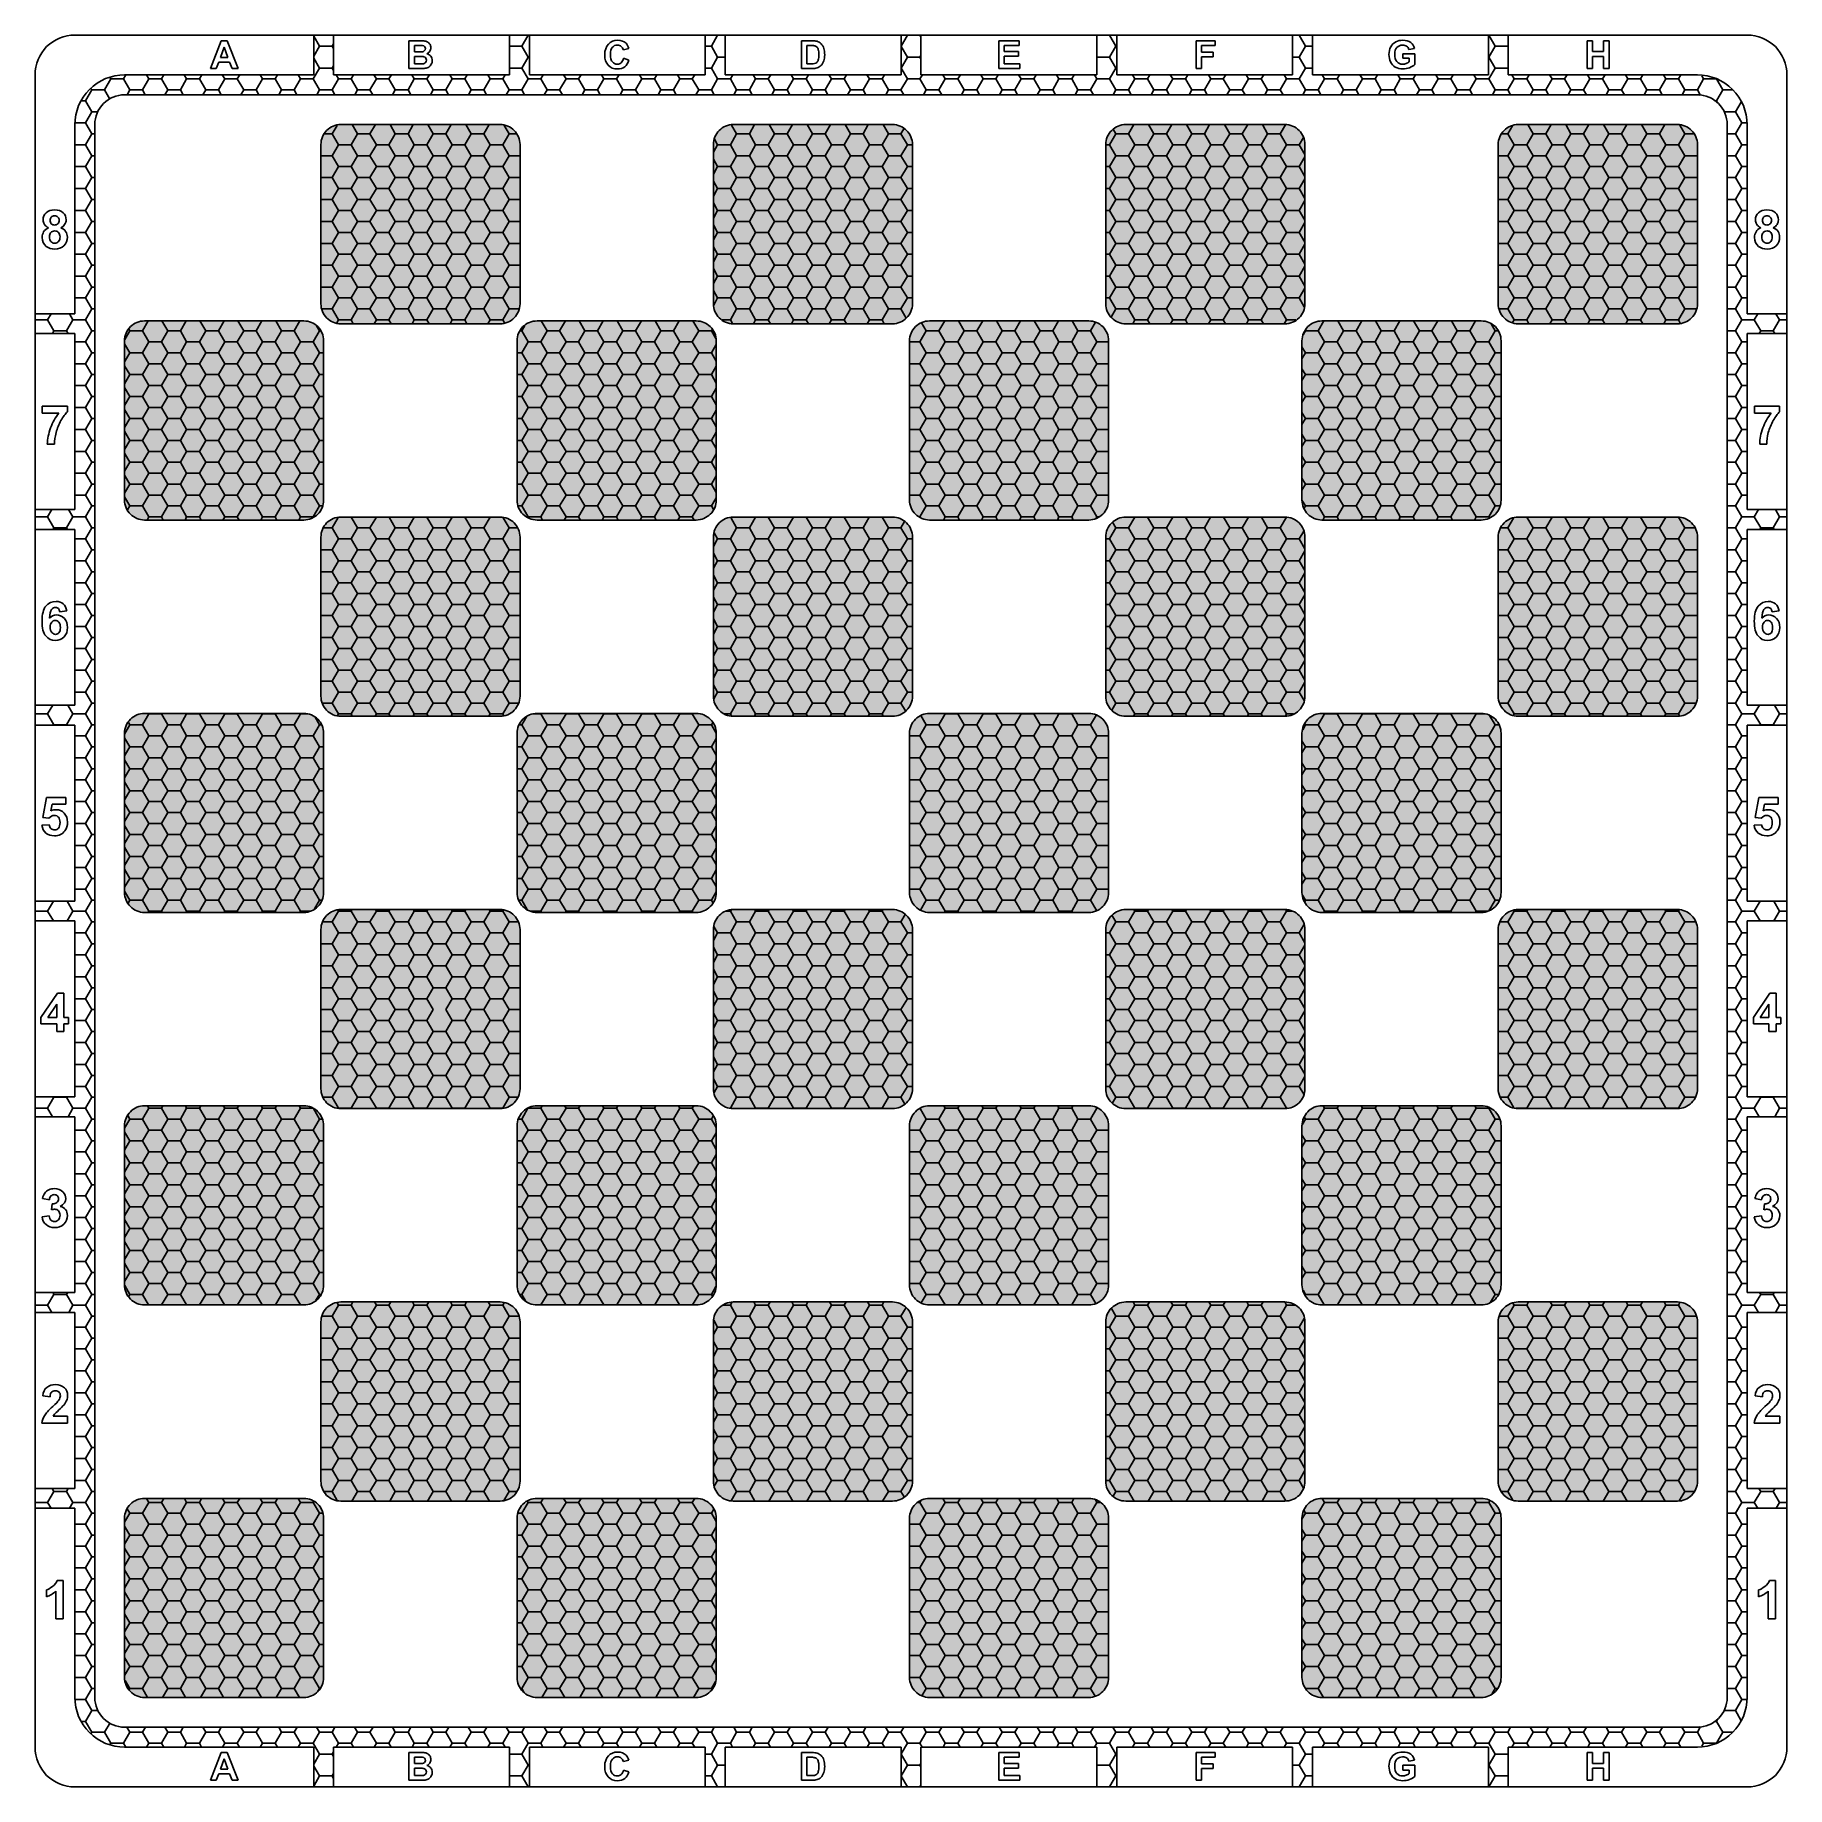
# Model space of a CAD drawing. Extents: x 0 to 11, y 0 to 11.
import ezdxf

# ---------------------------------------------------------------- set-up
doc = ezdxf.new("R2010")
doc.units = 0
doc.layers.get('0').update_dxf_attribs({"linetype": 'CONTINUOUS'})

msp = doc.modelspace()

# ---------------------------------------------------------------- hatches: boundary and pattern name
at = {"linetype": 'ByBlock'}
h = msp.add_hatch(dxfattribs=at)
h.set_pattern_fill('HONEY', color=256, scale=0.025, style=0)
edge = h.paths.add_edge_path()
edge.add_line((3.045, 9.312), (3.045, 10.312))
edge.add_spline(control_points=[(3.045, 10.312), (3.045, 10.346), (3.031, 10.377), (3.008, 10.401)], knot_values=[0, 0, 0, 0, 1, 1, 1, 1], degree=3, periodic=0)
edge.add_spline(control_points=[(3.008, 10.401), (2.985, 10.424), (2.953, 10.438), (2.92, 10.438)], knot_values=[0, 0, 0, 0, 1, 1, 1, 1], degree=3, periodic=0)
edge.add_line((2.92, 10.438), (1.92, 10.438))
edge.add_spline(control_points=[(1.92, 10.438), (1.886, 10.438), (1.855, 10.424), (1.831, 10.401)], knot_values=[0, 0, 0, 0, 1, 1, 1, 1], degree=3, periodic=0)
edge.add_spline(control_points=[(1.831, 10.401), (1.808, 10.377), (1.795, 10.346), (1.795, 10.312)], knot_values=[0, 0, 0, 0, 1, 1, 1, 1], degree=3, periodic=0)
edge.add_line((1.795, 10.312), (1.795, 9.312))
edge.add_spline(control_points=[(1.795, 9.312), (1.795, 9.279), (1.808, 9.248), (1.831, 9.224)], knot_values=[0, 0, 0, 0, 1, 1, 1, 1], degree=3, periodic=0)
edge.add_spline(control_points=[(1.831, 9.224), (1.855, 9.201), (1.886, 9.187), (1.92, 9.187)], knot_values=[0, 0, 0, 0, 1, 1, 1, 1], degree=3, periodic=0)
edge.add_line((1.92, 9.187), (2.92, 9.187))
edge.add_spline(control_points=[(2.92, 9.187), (2.953, 9.187), (2.985, 9.201), (3.008, 9.224)], knot_values=[0, 0, 0, 0, 1, 1, 1, 1], degree=3, periodic=0)
edge.add_spline(control_points=[(3.008, 9.224), (3.031, 9.248), (3.045, 9.279), (3.045, 9.312)], knot_values=[0, 0, 0, 0, 1, 1, 1, 1], degree=3, periodic=0)
edge = h.paths.add_edge_path()
edge.add_line((5.509, 9.312), (5.509, 10.312))
edge.add_spline(control_points=[(5.509, 10.312), (5.509, 10.346), (5.496, 10.377), (5.472, 10.401)], knot_values=[0, 0, 0, 0, 1, 1, 1, 1], degree=3, periodic=0)
edge.add_spline(control_points=[(5.472, 10.401), (5.449, 10.424), (5.417, 10.438), (5.384, 10.438)], knot_values=[0, 0, 0, 0, 1, 1, 1, 1], degree=3, periodic=0)
edge.add_line((5.384, 10.438), (4.384, 10.438))
edge.add_spline(control_points=[(4.384, 10.438), (4.351, 10.438), (4.319, 10.424), (4.296, 10.401)], knot_values=[0, 0, 0, 0, 1, 1, 1, 1], degree=3, periodic=0)
edge.add_spline(control_points=[(4.296, 10.401), (4.272, 10.377), (4.259, 10.346), (4.259, 10.312)], knot_values=[0, 0, 0, 0, 1, 1, 1, 1], degree=3, periodic=0)
edge.add_line((4.259, 10.312), (4.259, 9.312))
edge.add_spline(control_points=[(4.259, 9.312), (4.259, 9.279), (4.272, 9.248), (4.296, 9.224)], knot_values=[0, 0, 0, 0, 1, 1, 1, 1], degree=3, periodic=0)
edge.add_spline(control_points=[(4.296, 9.224), (4.319, 9.201), (4.351, 9.187), (4.384, 9.187)], knot_values=[0, 0, 0, 0, 1, 1, 1, 1], degree=3, periodic=0)
edge.add_line((4.384, 9.187), (5.384, 9.187))
edge.add_spline(control_points=[(5.384, 9.187), (5.417, 9.187), (5.449, 9.201), (5.472, 9.224)], knot_values=[0, 0, 0, 0, 1, 1, 1, 1], degree=3, periodic=0)
edge.add_spline(control_points=[(5.472, 9.224), (5.496, 9.248), (5.509, 9.279), (5.509, 9.312)], knot_values=[0, 0, 0, 0, 1, 1, 1, 1], degree=3, periodic=0)
edge = h.paths.add_edge_path()
edge.add_line((7.973, 9.312), (7.973, 10.312))
edge.add_spline(control_points=[(7.973, 10.312), (7.973, 10.346), (7.96, 10.377), (7.937, 10.401)], knot_values=[0, 0, 0, 0, 1, 1, 1, 1], degree=3, periodic=0)
edge.add_spline(control_points=[(7.937, 10.401), (7.913, 10.424), (7.881, 10.438), (7.848, 10.438)], knot_values=[0, 0, 0, 0, 1, 1, 1, 1], degree=3, periodic=0)
edge.add_line((7.848, 10.438), (6.848, 10.438))
edge.add_spline(control_points=[(6.848, 10.438), (6.815, 10.438), (6.783, 10.424), (6.76, 10.401)], knot_values=[0, 0, 0, 0, 1, 1, 1, 1], degree=3, periodic=0)
edge.add_spline(control_points=[(6.76, 10.401), (6.736, 10.377), (6.723, 10.346), (6.723, 10.312)], knot_values=[0, 0, 0, 0, 1, 1, 1, 1], degree=3, periodic=0)
edge.add_line((6.723, 10.312), (6.723, 9.312))
edge.add_spline(control_points=[(6.723, 9.312), (6.723, 9.279), (6.736, 9.248), (6.76, 9.224)], knot_values=[0, 0, 0, 0, 1, 1, 1, 1], degree=3, periodic=0)
edge.add_spline(control_points=[(6.76, 9.224), (6.783, 9.201), (6.815, 9.187), (6.848, 9.187)], knot_values=[0, 0, 0, 0, 1, 1, 1, 1], degree=3, periodic=0)
edge.add_line((6.848, 9.187), (7.848, 9.187))
edge.add_spline(control_points=[(7.848, 9.187), (7.881, 9.187), (7.913, 9.201), (7.937, 9.224)], knot_values=[0, 0, 0, 0, 1, 1, 1, 1], degree=3, periodic=0)
edge.add_spline(control_points=[(7.937, 9.224), (7.96, 9.248), (7.973, 9.279), (7.973, 9.312)], knot_values=[0, 0, 0, 0, 1, 1, 1, 1], degree=3, periodic=0)
edge = h.paths.add_edge_path()
edge.add_line((10.438, 9.312), (10.438, 10.312))
edge.add_spline(control_points=[(10.438, 10.312), (10.438, 10.346), (10.424, 10.377), (10.401, 10.401)], knot_values=[0, 0, 0, 0, 1, 1, 1, 1], degree=3, periodic=0)
edge.add_spline(control_points=[(10.401, 10.401), (10.377, 10.424), (10.346, 10.438), (10.312, 10.438)], knot_values=[0, 0, 0, 0, 1, 1, 1, 1], degree=3, periodic=0)
edge.add_line((10.312, 10.438), (9.312, 10.438))
edge.add_spline(control_points=[(9.312, 10.438), (9.279, 10.438), (9.248, 10.424), (9.224, 10.401)], knot_values=[0, 0, 0, 0, 1, 1, 1, 1], degree=3, periodic=0)
edge.add_spline(control_points=[(9.224, 10.401), (9.201, 10.377), (9.187, 10.346), (9.187, 10.312)], knot_values=[0, 0, 0, 0, 1, 1, 1, 1], degree=3, periodic=0)
edge.add_line((9.187, 10.312), (9.187, 9.312))
edge.add_spline(control_points=[(9.187, 9.312), (9.187, 9.279), (9.201, 9.248), (9.224, 9.224)], knot_values=[0, 0, 0, 0, 1, 1, 1, 1], degree=3, periodic=0)
edge.add_spline(control_points=[(9.224, 9.224), (9.248, 9.201), (9.279, 9.187), (9.312, 9.187)], knot_values=[0, 0, 0, 0, 1, 1, 1, 1], degree=3, periodic=0)
edge.add_line((9.312, 9.187), (10.312, 9.187))
edge.add_spline(control_points=[(10.312, 9.187), (10.346, 9.187), (10.377, 9.201), (10.401, 9.224)], knot_values=[0, 0, 0, 0, 1, 1, 1, 1], degree=3, periodic=0)
edge.add_spline(control_points=[(10.401, 9.224), (10.424, 9.248), (10.438, 9.279), (10.438, 9.312)], knot_values=[0, 0, 0, 0, 1, 1, 1, 1], degree=3, periodic=0)
edge = h.paths.add_edge_path()
edge.add_line((9.205, 8.08), (9.205, 9.08))
edge.add_spline(control_points=[(9.205, 9.08), (9.205, 9.114), (9.192, 9.145), (9.169, 9.169)], knot_values=[0, 0, 0, 0, 1, 1, 1, 1], degree=3, periodic=0)
edge.add_spline(control_points=[(9.169, 9.169), (9.145, 9.192), (9.114, 9.205), (9.08, 9.205)], knot_values=[0, 0, 0, 0, 1, 1, 1, 1], degree=3, periodic=0)
edge.add_line((9.08, 9.205), (8.08, 9.205))
edge.add_spline(control_points=[(8.08, 9.205), (8.047, 9.205), (8.015, 9.192), (7.992, 9.169)], knot_values=[0, 0, 0, 0, 1, 1, 1, 1], degree=3, periodic=0)
edge.add_spline(control_points=[(7.992, 9.169), (7.969, 9.145), (7.955, 9.114), (7.955, 9.08)], knot_values=[0, 0, 0, 0, 1, 1, 1, 1], degree=3, periodic=0)
edge.add_line((7.955, 9.08), (7.955, 8.08))
edge.add_spline(control_points=[(7.955, 8.08), (7.955, 8.047), (7.969, 8.015), (7.992, 7.992)], knot_values=[0, 0, 0, 0, 1, 1, 1, 1], degree=3, periodic=0)
edge.add_spline(control_points=[(7.992, 7.992), (8.015, 7.969), (8.047, 7.955), (8.08, 7.955)], knot_values=[0, 0, 0, 0, 1, 1, 1, 1], degree=3, periodic=0)
edge.add_line((8.08, 7.955), (9.08, 7.955))
edge.add_spline(control_points=[(9.08, 7.955), (9.114, 7.955), (9.145, 7.969), (9.169, 7.992)], knot_values=[0, 0, 0, 0, 1, 1, 1, 1], degree=3, periodic=0)
edge.add_spline(control_points=[(9.169, 7.992), (9.192, 8.015), (9.205, 8.047), (9.205, 8.08)], knot_values=[0, 0, 0, 0, 1, 1, 1, 1], degree=3, periodic=0)
edge = h.paths.add_edge_path()
edge.add_line((6.741, 8.08), (6.741, 9.08))
edge.add_spline(control_points=[(6.741, 9.08), (6.741, 9.114), (6.728, 9.145), (6.704, 9.169)], knot_values=[0, 0, 0, 0, 1, 1, 1, 1], degree=3, periodic=0)
edge.add_spline(control_points=[(6.704, 9.169), (6.681, 9.192), (6.649, 9.205), (6.616, 9.205)], knot_values=[0, 0, 0, 0, 1, 1, 1, 1], degree=3, periodic=0)
edge.add_line((6.616, 9.205), (5.616, 9.205))
edge.add_spline(control_points=[(5.616, 9.205), (5.583, 9.205), (5.551, 9.192), (5.528, 9.169)], knot_values=[0, 0, 0, 0, 1, 1, 1, 1], degree=3, periodic=0)
edge.add_spline(control_points=[(5.528, 9.169), (5.504, 9.145), (5.491, 9.114), (5.491, 9.08)], knot_values=[0, 0, 0, 0, 1, 1, 1, 1], degree=3, periodic=0)
edge.add_line((5.491, 9.08), (5.491, 8.08))
edge.add_spline(control_points=[(5.491, 8.08), (5.491, 8.047), (5.504, 8.015), (5.528, 7.992)], knot_values=[0, 0, 0, 0, 1, 1, 1, 1], degree=3, periodic=0)
edge.add_spline(control_points=[(5.528, 7.992), (5.551, 7.969), (5.583, 7.955), (5.616, 7.955)], knot_values=[0, 0, 0, 0, 1, 1, 1, 1], degree=3, periodic=0)
edge.add_line((5.616, 7.955), (6.616, 7.955))
edge.add_spline(control_points=[(6.616, 7.955), (6.649, 7.955), (6.681, 7.969), (6.704, 7.992)], knot_values=[0, 0, 0, 0, 1, 1, 1, 1], degree=3, periodic=0)
edge.add_spline(control_points=[(6.704, 7.992), (6.728, 8.015), (6.741, 8.047), (6.741, 8.08)], knot_values=[0, 0, 0, 0, 1, 1, 1, 1], degree=3, periodic=0)
edge = h.paths.add_edge_path()
edge.add_line((4.277, 8.08), (4.277, 9.08))
edge.add_spline(control_points=[(4.277, 9.08), (4.277, 9.114), (4.264, 9.145), (4.24, 9.169)], knot_values=[0, 0, 0, 0, 1, 1, 1, 1], degree=3, periodic=0)
edge.add_spline(control_points=[(4.24, 9.169), (4.217, 9.192), (4.185, 9.205), (4.152, 9.205)], knot_values=[0, 0, 0, 0, 1, 1, 1, 1], degree=3, periodic=0)
edge.add_line((4.152, 9.205), (3.152, 9.205))
edge.add_spline(control_points=[(3.152, 9.205), (3.119, 9.205), (3.087, 9.192), (3.063, 9.169)], knot_values=[0, 0, 0, 0, 1, 1, 1, 1], degree=3, periodic=0)
edge.add_spline(control_points=[(3.063, 9.169), (3.04, 9.145), (3.027, 9.114), (3.027, 9.08)], knot_values=[0, 0, 0, 0, 1, 1, 1, 1], degree=3, periodic=0)
edge.add_line((3.027, 9.08), (3.027, 8.08))
edge.add_spline(control_points=[(3.027, 8.08), (3.027, 8.047), (3.04, 8.015), (3.063, 7.992)], knot_values=[0, 0, 0, 0, 1, 1, 1, 1], degree=3, periodic=0)
edge.add_spline(control_points=[(3.063, 7.992), (3.087, 7.969), (3.119, 7.955), (3.152, 7.955)], knot_values=[0, 0, 0, 0, 1, 1, 1, 1], degree=3, periodic=0)
edge.add_line((3.152, 7.955), (4.152, 7.955))
edge.add_spline(control_points=[(4.152, 7.955), (4.185, 7.955), (4.217, 7.969), (4.24, 7.992)], knot_values=[0, 0, 0, 0, 1, 1, 1, 1], degree=3, periodic=0)
edge.add_spline(control_points=[(4.24, 7.992), (4.264, 8.015), (4.277, 8.047), (4.277, 8.08)], knot_values=[0, 0, 0, 0, 1, 1, 1, 1], degree=3, periodic=0)
edge = h.paths.add_edge_path()
edge.add_line((1.812, 8.08), (1.812, 9.08))
edge.add_spline(control_points=[(1.812, 9.08), (1.812, 9.114), (1.799, 9.145), (1.776, 9.169)], knot_values=[0, 0, 0, 0, 1, 1, 1, 1], degree=3, periodic=0)
edge.add_spline(control_points=[(1.776, 9.169), (1.752, 9.192), (1.721, 9.205), (1.688, 9.205)], knot_values=[0, 0, 0, 0, 1, 1, 1, 1], degree=3, periodic=0)
edge.add_line((1.688, 9.205), (0.688, 9.205))
edge.add_spline(control_points=[(0.688, 9.205), (0.654, 9.205), (0.623, 9.192), (0.599, 9.169)], knot_values=[0, 0, 0, 0, 1, 1, 1, 1], degree=3, periodic=0)
edge.add_spline(control_points=[(0.599, 9.169), (0.576, 9.145), (0.562, 9.114), (0.562, 9.08)], knot_values=[0, 0, 0, 0, 1, 1, 1, 1], degree=3, periodic=0)
edge.add_line((0.562, 9.08), (0.562, 8.08))
edge.add_spline(control_points=[(0.562, 8.08), (0.562, 8.047), (0.576, 8.015), (0.599, 7.992)], knot_values=[0, 0, 0, 0, 1, 1, 1, 1], degree=3, periodic=0)
edge.add_spline(control_points=[(0.599, 7.992), (0.623, 7.969), (0.654, 7.955), (0.688, 7.955)], knot_values=[0, 0, 0, 0, 1, 1, 1, 1], degree=3, periodic=0)
edge.add_line((0.688, 7.955), (1.688, 7.955))
edge.add_spline(control_points=[(1.688, 7.955), (1.721, 7.955), (1.752, 7.969), (1.776, 7.992)], knot_values=[0, 0, 0, 0, 1, 1, 1, 1], degree=3, periodic=0)
edge.add_spline(control_points=[(1.776, 7.992), (1.799, 8.015), (1.812, 8.047), (1.812, 8.08)], knot_values=[0, 0, 0, 0, 1, 1, 1, 1], degree=3, periodic=0)
edge = h.paths.add_edge_path()
edge.add_line((3.045, 6.848), (3.045, 7.848))
edge.add_spline(control_points=[(3.045, 7.848), (3.045, 7.881), (3.031, 7.913), (3.008, 7.937)], knot_values=[0, 0, 0, 0, 1, 1, 1, 1], degree=3, periodic=0)
edge.add_spline(control_points=[(3.008, 7.937), (2.985, 7.96), (2.953, 7.973), (2.92, 7.973)], knot_values=[0, 0, 0, 0, 1, 1, 1, 1], degree=3, periodic=0)
edge.add_line((2.92, 7.973), (1.92, 7.973))
edge.add_spline(control_points=[(1.92, 7.973), (1.886, 7.973), (1.855, 7.96), (1.831, 7.937)], knot_values=[0, 0, 0, 0, 1, 1, 1, 1], degree=3, periodic=0)
edge.add_spline(control_points=[(1.831, 7.937), (1.808, 7.913), (1.795, 7.881), (1.795, 7.848)], knot_values=[0, 0, 0, 0, 1, 1, 1, 1], degree=3, periodic=0)
edge.add_line((1.795, 7.848), (1.795, 6.848))
edge.add_spline(control_points=[(1.795, 6.848), (1.795, 6.815), (1.808, 6.783), (1.831, 6.76)], knot_values=[0, 0, 0, 0, 1, 1, 1, 1], degree=3, periodic=0)
edge.add_spline(control_points=[(1.831, 6.76), (1.855, 6.736), (1.886, 6.723), (1.92, 6.723)], knot_values=[0, 0, 0, 0, 1, 1, 1, 1], degree=3, periodic=0)
edge.add_line((1.92, 6.723), (2.92, 6.723))
edge.add_spline(control_points=[(2.92, 6.723), (2.953, 6.723), (2.985, 6.736), (3.008, 6.76)], knot_values=[0, 0, 0, 0, 1, 1, 1, 1], degree=3, periodic=0)
edge.add_spline(control_points=[(3.008, 6.76), (3.031, 6.783), (3.045, 6.815), (3.045, 6.848)], knot_values=[0, 0, 0, 0, 1, 1, 1, 1], degree=3, periodic=0)
edge = h.paths.add_edge_path()
edge.add_line((5.509, 6.848), (5.509, 7.848))
edge.add_spline(control_points=[(5.509, 7.848), (5.509, 7.881), (5.496, 7.913), (5.472, 7.937)], knot_values=[0, 0, 0, 0, 1, 1, 1, 1], degree=3, periodic=0)
edge.add_spline(control_points=[(5.472, 7.937), (5.449, 7.96), (5.417, 7.973), (5.384, 7.973)], knot_values=[0, 0, 0, 0, 1, 1, 1, 1], degree=3, periodic=0)
edge.add_line((5.384, 7.973), (4.384, 7.973))
edge.add_spline(control_points=[(4.384, 7.973), (4.351, 7.973), (4.319, 7.96), (4.296, 7.937)], knot_values=[0, 0, 0, 0, 1, 1, 1, 1], degree=3, periodic=0)
edge.add_spline(control_points=[(4.296, 7.937), (4.272, 7.913), (4.259, 7.881), (4.259, 7.848)], knot_values=[0, 0, 0, 0, 1, 1, 1, 1], degree=3, periodic=0)
edge.add_line((4.259, 7.848), (4.259, 6.848))
edge.add_spline(control_points=[(4.259, 6.848), (4.259, 6.815), (4.272, 6.783), (4.296, 6.76)], knot_values=[0, 0, 0, 0, 1, 1, 1, 1], degree=3, periodic=0)
edge.add_spline(control_points=[(4.296, 6.76), (4.319, 6.736), (4.351, 6.723), (4.384, 6.723)], knot_values=[0, 0, 0, 0, 1, 1, 1, 1], degree=3, periodic=0)
edge.add_line((4.384, 6.723), (5.384, 6.723))
edge.add_spline(control_points=[(5.384, 6.723), (5.417, 6.723), (5.449, 6.736), (5.472, 6.76)], knot_values=[0, 0, 0, 0, 1, 1, 1, 1], degree=3, periodic=0)
edge.add_spline(control_points=[(5.472, 6.76), (5.496, 6.783), (5.509, 6.815), (5.509, 6.848)], knot_values=[0, 0, 0, 0, 1, 1, 1, 1], degree=3, periodic=0)
edge = h.paths.add_edge_path()
edge.add_line((7.973, 6.848), (7.973, 7.848))
edge.add_spline(control_points=[(7.973, 7.848), (7.973, 7.881), (7.96, 7.913), (7.937, 7.937)], knot_values=[0, 0, 0, 0, 1, 1, 1, 1], degree=3, periodic=0)
edge.add_spline(control_points=[(7.937, 7.937), (7.913, 7.96), (7.881, 7.973), (7.848, 7.973)], knot_values=[0, 0, 0, 0, 1, 1, 1, 1], degree=3, periodic=0)
edge.add_line((7.848, 7.973), (6.848, 7.973))
edge.add_spline(control_points=[(6.848, 7.973), (6.815, 7.973), (6.783, 7.96), (6.76, 7.937)], knot_values=[0, 0, 0, 0, 1, 1, 1, 1], degree=3, periodic=0)
edge.add_spline(control_points=[(6.76, 7.937), (6.736, 7.913), (6.723, 7.881), (6.723, 7.848)], knot_values=[0, 0, 0, 0, 1, 1, 1, 1], degree=3, periodic=0)
edge.add_line((6.723, 7.848), (6.723, 6.848))
edge.add_spline(control_points=[(6.723, 6.848), (6.723, 6.815), (6.736, 6.783), (6.76, 6.76)], knot_values=[0, 0, 0, 0, 1, 1, 1, 1], degree=3, periodic=0)
edge.add_spline(control_points=[(6.76, 6.76), (6.783, 6.736), (6.815, 6.723), (6.848, 6.723)], knot_values=[0, 0, 0, 0, 1, 1, 1, 1], degree=3, periodic=0)
edge.add_line((6.848, 6.723), (7.848, 6.723))
edge.add_spline(control_points=[(7.848, 6.723), (7.881, 6.723), (7.913, 6.736), (7.937, 6.76)], knot_values=[0, 0, 0, 0, 1, 1, 1, 1], degree=3, periodic=0)
edge.add_spline(control_points=[(7.937, 6.76), (7.96, 6.783), (7.973, 6.815), (7.973, 6.848)], knot_values=[0, 0, 0, 0, 1, 1, 1, 1], degree=3, periodic=0)
edge = h.paths.add_edge_path()
edge.add_line((10.438, 6.848), (10.438, 7.848))
edge.add_spline(control_points=[(10.438, 7.848), (10.438, 7.881), (10.424, 7.913), (10.401, 7.937)], knot_values=[0, 0, 0, 0, 1, 1, 1, 1], degree=3, periodic=0)
edge.add_spline(control_points=[(10.401, 7.937), (10.377, 7.96), (10.346, 7.973), (10.312, 7.973)], knot_values=[0, 0, 0, 0, 1, 1, 1, 1], degree=3, periodic=0)
edge.add_line((10.312, 7.973), (9.312, 7.973))
edge.add_spline(control_points=[(9.312, 7.973), (9.279, 7.973), (9.248, 7.96), (9.224, 7.937)], knot_values=[0, 0, 0, 0, 1, 1, 1, 1], degree=3, periodic=0)
edge.add_spline(control_points=[(9.224, 7.937), (9.201, 7.913), (9.187, 7.881), (9.187, 7.848)], knot_values=[0, 0, 0, 0, 1, 1, 1, 1], degree=3, periodic=0)
edge.add_line((9.187, 7.848), (9.187, 6.848))
edge.add_spline(control_points=[(9.187, 6.848), (9.187, 6.815), (9.201, 6.783), (9.224, 6.76)], knot_values=[0, 0, 0, 0, 1, 1, 1, 1], degree=3, periodic=0)
edge.add_spline(control_points=[(9.224, 6.76), (9.248, 6.736), (9.279, 6.723), (9.312, 6.723)], knot_values=[0, 0, 0, 0, 1, 1, 1, 1], degree=3, periodic=0)
edge.add_line((9.312, 6.723), (10.312, 6.723))
edge.add_spline(control_points=[(10.312, 6.723), (10.346, 6.723), (10.377, 6.736), (10.401, 6.76)], knot_values=[0, 0, 0, 0, 1, 1, 1, 1], degree=3, periodic=0)
edge.add_spline(control_points=[(10.401, 6.76), (10.424, 6.783), (10.438, 6.815), (10.438, 6.848)], knot_values=[0, 0, 0, 0, 1, 1, 1, 1], degree=3, periodic=0)
edge = h.paths.add_edge_path()
edge.add_line((9.205, 5.616), (9.205, 6.616))
edge.add_spline(control_points=[(9.205, 6.616), (9.205, 6.649), (9.192, 6.681), (9.169, 6.704)], knot_values=[0, 0, 0, 0, 1, 1, 1, 1], degree=3, periodic=0)
edge.add_spline(control_points=[(9.169, 6.704), (9.145, 6.728), (9.114, 6.741), (9.08, 6.741)], knot_values=[0, 0, 0, 0, 1, 1, 1, 1], degree=3, periodic=0)
edge.add_line((9.08, 6.741), (8.08, 6.741))
edge.add_spline(control_points=[(8.08, 6.741), (8.047, 6.741), (8.015, 6.728), (7.992, 6.704)], knot_values=[0, 0, 0, 0, 1, 1, 1, 1], degree=3, periodic=0)
edge.add_spline(control_points=[(7.992, 6.704), (7.969, 6.681), (7.955, 6.649), (7.955, 6.616)], knot_values=[0, 0, 0, 0, 1, 1, 1, 1], degree=3, periodic=0)
edge.add_line((7.955, 6.616), (7.955, 5.616))
edge.add_spline(control_points=[(7.955, 5.616), (7.955, 5.583), (7.969, 5.551), (7.992, 5.528)], knot_values=[0, 0, 0, 0, 1, 1, 1, 1], degree=3, periodic=0)
edge.add_spline(control_points=[(7.992, 5.528), (8.015, 5.504), (8.047, 5.491), (8.08, 5.491)], knot_values=[0, 0, 0, 0, 1, 1, 1, 1], degree=3, periodic=0)
edge.add_line((8.08, 5.491), (9.08, 5.491))
edge.add_spline(control_points=[(9.08, 5.491), (9.114, 5.491), (9.145, 5.504), (9.169, 5.528)], knot_values=[0, 0, 0, 0, 1, 1, 1, 1], degree=3, periodic=0)
edge.add_spline(control_points=[(9.169, 5.528), (9.192, 5.551), (9.205, 5.583), (9.205, 5.616)], knot_values=[0, 0, 0, 0, 1, 1, 1, 1], degree=3, periodic=0)
edge = h.paths.add_edge_path()
edge.add_line((6.741, 5.616), (6.741, 6.616))
edge.add_spline(control_points=[(6.741, 6.616), (6.741, 6.649), (6.728, 6.681), (6.704, 6.704)], knot_values=[0, 0, 0, 0, 1, 1, 1, 1], degree=3, periodic=0)
edge.add_spline(control_points=[(6.704, 6.704), (6.681, 6.728), (6.649, 6.741), (6.616, 6.741)], knot_values=[0, 0, 0, 0, 1, 1, 1, 1], degree=3, periodic=0)
edge.add_line((6.616, 6.741), (5.616, 6.741))
edge.add_spline(control_points=[(5.616, 6.741), (5.583, 6.741), (5.551, 6.728), (5.528, 6.704)], knot_values=[0, 0, 0, 0, 1, 1, 1, 1], degree=3, periodic=0)
edge.add_spline(control_points=[(5.528, 6.704), (5.504, 6.681), (5.491, 6.649), (5.491, 6.616)], knot_values=[0, 0, 0, 0, 1, 1, 1, 1], degree=3, periodic=0)
edge.add_line((5.491, 6.616), (5.491, 5.616))
edge.add_spline(control_points=[(5.491, 5.616), (5.491, 5.583), (5.504, 5.551), (5.528, 5.528)], knot_values=[0, 0, 0, 0, 1, 1, 1, 1], degree=3, periodic=0)
edge.add_spline(control_points=[(5.528, 5.528), (5.551, 5.504), (5.583, 5.491), (5.616, 5.491)], knot_values=[0, 0, 0, 0, 1, 1, 1, 1], degree=3, periodic=0)
edge.add_line((5.616, 5.491), (6.616, 5.491))
edge.add_spline(control_points=[(6.616, 5.491), (6.649, 5.491), (6.681, 5.504), (6.704, 5.528)], knot_values=[0, 0, 0, 0, 1, 1, 1, 1], degree=3, periodic=0)
edge.add_spline(control_points=[(6.704, 5.528), (6.728, 5.551), (6.741, 5.583), (6.741, 5.616)], knot_values=[0, 0, 0, 0, 1, 1, 1, 1], degree=3, periodic=0)
edge = h.paths.add_edge_path()
edge.add_line((4.277, 5.616), (4.277, 6.616))
edge.add_spline(control_points=[(4.277, 6.616), (4.277, 6.649), (4.264, 6.681), (4.24, 6.704)], knot_values=[0, 0, 0, 0, 1, 1, 1, 1], degree=3, periodic=0)
edge.add_spline(control_points=[(4.24, 6.704), (4.217, 6.728), (4.185, 6.741), (4.152, 6.741)], knot_values=[0, 0, 0, 0, 1, 1, 1, 1], degree=3, periodic=0)
edge.add_line((4.152, 6.741), (3.152, 6.741))
edge.add_spline(control_points=[(3.152, 6.741), (3.119, 6.741), (3.087, 6.728), (3.063, 6.704)], knot_values=[0, 0, 0, 0, 1, 1, 1, 1], degree=3, periodic=0)
edge.add_spline(control_points=[(3.063, 6.704), (3.04, 6.681), (3.027, 6.649), (3.027, 6.616)], knot_values=[0, 0, 0, 0, 1, 1, 1, 1], degree=3, periodic=0)
edge.add_line((3.027, 6.616), (3.027, 5.616))
edge.add_spline(control_points=[(3.027, 5.616), (3.027, 5.583), (3.04, 5.551), (3.063, 5.528)], knot_values=[0, 0, 0, 0, 1, 1, 1, 1], degree=3, periodic=0)
edge.add_spline(control_points=[(3.063, 5.528), (3.087, 5.504), (3.119, 5.491), (3.152, 5.491)], knot_values=[0, 0, 0, 0, 1, 1, 1, 1], degree=3, periodic=0)
edge.add_line((3.152, 5.491), (4.152, 5.491))
edge.add_spline(control_points=[(4.152, 5.491), (4.185, 5.491), (4.217, 5.504), (4.24, 5.528)], knot_values=[0, 0, 0, 0, 1, 1, 1, 1], degree=3, periodic=0)
edge.add_spline(control_points=[(4.24, 5.528), (4.264, 5.551), (4.277, 5.583), (4.277, 5.616)], knot_values=[0, 0, 0, 0, 1, 1, 1, 1], degree=3, periodic=0)
edge = h.paths.add_edge_path()
edge.add_line((1.812, 5.616), (1.812, 6.616))
edge.add_spline(control_points=[(1.812, 6.616), (1.812, 6.649), (1.799, 6.681), (1.776, 6.704)], knot_values=[0, 0, 0, 0, 1, 1, 1, 1], degree=3, periodic=0)
edge.add_spline(control_points=[(1.776, 6.704), (1.752, 6.728), (1.721, 6.741), (1.688, 6.741)], knot_values=[0, 0, 0, 0, 1, 1, 1, 1], degree=3, periodic=0)
edge.add_line((1.688, 6.741), (0.688, 6.741))
edge.add_spline(control_points=[(0.688, 6.741), (0.654, 6.741), (0.623, 6.728), (0.599, 6.704)], knot_values=[0, 0, 0, 0, 1, 1, 1, 1], degree=3, periodic=0)
edge.add_spline(control_points=[(0.599, 6.704), (0.576, 6.681), (0.562, 6.649), (0.562, 6.616)], knot_values=[0, 0, 0, 0, 1, 1, 1, 1], degree=3, periodic=0)
edge.add_line((0.562, 6.616), (0.562, 5.616))
edge.add_spline(control_points=[(0.562, 5.616), (0.562, 5.583), (0.576, 5.551), (0.599, 5.528)], knot_values=[0, 0, 0, 0, 1, 1, 1, 1], degree=3, periodic=0)
edge.add_spline(control_points=[(0.599, 5.528), (0.623, 5.504), (0.654, 5.491), (0.688, 5.491)], knot_values=[0, 0, 0, 0, 1, 1, 1, 1], degree=3, periodic=0)
edge.add_line((0.688, 5.491), (1.688, 5.491))
edge.add_spline(control_points=[(1.688, 5.491), (1.721, 5.491), (1.752, 5.504), (1.776, 5.528)], knot_values=[0, 0, 0, 0, 1, 1, 1, 1], degree=3, periodic=0)
edge.add_spline(control_points=[(1.776, 5.528), (1.799, 5.551), (1.812, 5.583), (1.812, 5.616)], knot_values=[0, 0, 0, 0, 1, 1, 1, 1], degree=3, periodic=0)
edge = h.paths.add_edge_path()
edge.add_line((3.045, 4.384), (3.045, 5.384))
edge.add_spline(control_points=[(3.045, 5.384), (3.045, 5.417), (3.031, 5.449), (3.008, 5.472)], knot_values=[0, 0, 0, 0, 1, 1, 1, 1], degree=3, periodic=0)
edge.add_spline(control_points=[(3.008, 5.472), (2.985, 5.496), (2.953, 5.509), (2.92, 5.509)], knot_values=[0, 0, 0, 0, 1, 1, 1, 1], degree=3, periodic=0)
edge.add_line((2.92, 5.509), (1.92, 5.509))
edge.add_spline(control_points=[(1.92, 5.509), (1.886, 5.509), (1.855, 5.496), (1.831, 5.472)], knot_values=[0, 0, 0, 0, 1, 1, 1, 1], degree=3, periodic=0)
edge.add_spline(control_points=[(1.831, 5.472), (1.808, 5.449), (1.795, 5.417), (1.795, 5.384)], knot_values=[0, 0, 0, 0, 1, 1, 1, 1], degree=3, periodic=0)
edge.add_line((1.795, 5.384), (1.795, 4.384))
edge.add_spline(control_points=[(1.795, 4.384), (1.795, 4.351), (1.808, 4.319), (1.831, 4.296)], knot_values=[0, 0, 0, 0, 1, 1, 1, 1], degree=3, periodic=0)
edge.add_spline(control_points=[(1.831, 4.296), (1.855, 4.272), (1.886, 4.259), (1.92, 4.259)], knot_values=[0, 0, 0, 0, 1, 1, 1, 1], degree=3, periodic=0)
edge.add_line((1.92, 4.259), (2.92, 4.259))
edge.add_spline(control_points=[(2.92, 4.259), (2.953, 4.259), (2.985, 4.272), (3.008, 4.296)], knot_values=[0, 0, 0, 0, 1, 1, 1, 1], degree=3, periodic=0)
edge.add_spline(control_points=[(3.008, 4.296), (3.031, 4.319), (3.045, 4.351), (3.045, 4.384)], knot_values=[0, 0, 0, 0, 1, 1, 1, 1], degree=3, periodic=0)
edge = h.paths.add_edge_path()
edge.add_line((5.509, 4.384), (5.509, 5.384))
edge.add_spline(control_points=[(5.509, 5.384), (5.509, 5.417), (5.496, 5.449), (5.472, 5.472)], knot_values=[0, 0, 0, 0, 1, 1, 1, 1], degree=3, periodic=0)
edge.add_spline(control_points=[(5.472, 5.472), (5.449, 5.496), (5.417, 5.509), (5.384, 5.509)], knot_values=[0, 0, 0, 0, 1, 1, 1, 1], degree=3, periodic=0)
edge.add_line((5.384, 5.509), (4.384, 5.509))
edge.add_spline(control_points=[(4.384, 5.509), (4.351, 5.509), (4.319, 5.496), (4.296, 5.472)], knot_values=[0, 0, 0, 0, 1, 1, 1, 1], degree=3, periodic=0)
edge.add_spline(control_points=[(4.296, 5.472), (4.272, 5.449), (4.259, 5.417), (4.259, 5.384)], knot_values=[0, 0, 0, 0, 1, 1, 1, 1], degree=3, periodic=0)
edge.add_line((4.259, 5.384), (4.259, 4.384))
edge.add_spline(control_points=[(4.259, 4.384), (4.259, 4.351), (4.272, 4.319), (4.296, 4.296)], knot_values=[0, 0, 0, 0, 1, 1, 1, 1], degree=3, periodic=0)
edge.add_spline(control_points=[(4.296, 4.296), (4.319, 4.272), (4.351, 4.259), (4.384, 4.259)], knot_values=[0, 0, 0, 0, 1, 1, 1, 1], degree=3, periodic=0)
edge.add_line((4.384, 4.259), (5.384, 4.259))
edge.add_spline(control_points=[(5.384, 4.259), (5.417, 4.259), (5.449, 4.272), (5.472, 4.296)], knot_values=[0, 0, 0, 0, 1, 1, 1, 1], degree=3, periodic=0)
edge.add_spline(control_points=[(5.472, 4.296), (5.496, 4.319), (5.509, 4.351), (5.509, 4.384)], knot_values=[0, 0, 0, 0, 1, 1, 1, 1], degree=3, periodic=0)
edge = h.paths.add_edge_path()
edge.add_line((7.973, 4.384), (7.973, 5.384))
edge.add_spline(control_points=[(7.973, 5.384), (7.973, 5.417), (7.96, 5.449), (7.937, 5.472)], knot_values=[0, 0, 0, 0, 1, 1, 1, 1], degree=3, periodic=0)
edge.add_spline(control_points=[(7.937, 5.472), (7.913, 5.496), (7.881, 5.509), (7.848, 5.509)], knot_values=[0, 0, 0, 0, 1, 1, 1, 1], degree=3, periodic=0)
edge.add_line((7.848, 5.509), (6.848, 5.509))
edge.add_spline(control_points=[(6.848, 5.509), (6.815, 5.509), (6.783, 5.496), (6.76, 5.472)], knot_values=[0, 0, 0, 0, 1, 1, 1, 1], degree=3, periodic=0)
edge.add_spline(control_points=[(6.76, 5.472), (6.736, 5.449), (6.723, 5.417), (6.723, 5.384)], knot_values=[0, 0, 0, 0, 1, 1, 1, 1], degree=3, periodic=0)
edge.add_line((6.723, 5.384), (6.723, 4.384))
edge.add_spline(control_points=[(6.723, 4.384), (6.723, 4.351), (6.736, 4.319), (6.76, 4.296)], knot_values=[0, 0, 0, 0, 1, 1, 1, 1], degree=3, periodic=0)
edge.add_spline(control_points=[(6.76, 4.296), (6.783, 4.272), (6.815, 4.259), (6.848, 4.259)], knot_values=[0, 0, 0, 0, 1, 1, 1, 1], degree=3, periodic=0)
edge.add_line((6.848, 4.259), (7.848, 4.259))
edge.add_spline(control_points=[(7.848, 4.259), (7.881, 4.259), (7.913, 4.272), (7.937, 4.296)], knot_values=[0, 0, 0, 0, 1, 1, 1, 1], degree=3, periodic=0)
edge.add_spline(control_points=[(7.937, 4.296), (7.96, 4.319), (7.973, 4.351), (7.973, 4.384)], knot_values=[0, 0, 0, 0, 1, 1, 1, 1], degree=3, periodic=0)
edge = h.paths.add_edge_path()
edge.add_line((10.438, 4.384), (10.438, 5.384))
edge.add_spline(control_points=[(10.438, 5.384), (10.438, 5.417), (10.424, 5.449), (10.401, 5.472)], knot_values=[0, 0, 0, 0, 1, 1, 1, 1], degree=3, periodic=0)
edge.add_spline(control_points=[(10.401, 5.472), (10.377, 5.496), (10.346, 5.509), (10.312, 5.509)], knot_values=[0, 0, 0, 0, 1, 1, 1, 1], degree=3, periodic=0)
edge.add_line((10.312, 5.509), (9.312, 5.509))
edge.add_spline(control_points=[(9.312, 5.509), (9.279, 5.509), (9.248, 5.496), (9.224, 5.472)], knot_values=[0, 0, 0, 0, 1, 1, 1, 1], degree=3, periodic=0)
edge.add_spline(control_points=[(9.224, 5.472), (9.201, 5.449), (9.187, 5.417), (9.187, 5.384)], knot_values=[0, 0, 0, 0, 1, 1, 1, 1], degree=3, periodic=0)
edge.add_line((9.187, 5.384), (9.187, 4.384))
edge.add_spline(control_points=[(9.187, 4.384), (9.187, 4.351), (9.201, 4.319), (9.224, 4.296)], knot_values=[0, 0, 0, 0, 1, 1, 1, 1], degree=3, periodic=0)
edge.add_spline(control_points=[(9.224, 4.296), (9.248, 4.272), (9.279, 4.259), (9.312, 4.259)], knot_values=[0, 0, 0, 0, 1, 1, 1, 1], degree=3, periodic=0)
edge.add_line((9.312, 4.259), (10.312, 4.259))
edge.add_spline(control_points=[(10.312, 4.259), (10.346, 4.259), (10.377, 4.272), (10.401, 4.296)], knot_values=[0, 0, 0, 0, 1, 1, 1, 1], degree=3, periodic=0)
edge.add_spline(control_points=[(10.401, 4.296), (10.424, 4.319), (10.438, 4.351), (10.438, 4.384)], knot_values=[0, 0, 0, 0, 1, 1, 1, 1], degree=3, periodic=0)
edge = h.paths.add_edge_path()
edge.add_line((9.205, 3.152), (9.205, 4.152))
edge.add_spline(control_points=[(9.205, 4.152), (9.205, 4.185), (9.192, 4.217), (9.169, 4.24)], knot_values=[0, 0, 0, 0, 1, 1, 1, 1], degree=3, periodic=0)
edge.add_spline(control_points=[(9.169, 4.24), (9.145, 4.264), (9.114, 4.277), (9.08, 4.277)], knot_values=[0, 0, 0, 0, 1, 1, 1, 1], degree=3, periodic=0)
edge.add_line((9.08, 4.277), (8.08, 4.277))
edge.add_spline(control_points=[(8.08, 4.277), (8.047, 4.277), (8.015, 4.264), (7.992, 4.24)], knot_values=[0, 0, 0, 0, 1, 1, 1, 1], degree=3, periodic=0)
edge.add_spline(control_points=[(7.992, 4.24), (7.969, 4.217), (7.955, 4.185), (7.955, 4.152)], knot_values=[0, 0, 0, 0, 1, 1, 1, 1], degree=3, periodic=0)
edge.add_line((7.955, 4.152), (7.955, 3.152))
edge.add_spline(control_points=[(7.955, 3.152), (7.955, 3.119), (7.969, 3.087), (7.992, 3.063)], knot_values=[0, 0, 0, 0, 1, 1, 1, 1], degree=3, periodic=0)
edge.add_spline(control_points=[(7.992, 3.063), (8.015, 3.04), (8.047, 3.027), (8.08, 3.027)], knot_values=[0, 0, 0, 0, 1, 1, 1, 1], degree=3, periodic=0)
edge.add_line((8.08, 3.027), (9.08, 3.027))
edge.add_spline(control_points=[(9.08, 3.027), (9.114, 3.027), (9.145, 3.04), (9.169, 3.063)], knot_values=[0, 0, 0, 0, 1, 1, 1, 1], degree=3, periodic=0)
edge.add_spline(control_points=[(9.169, 3.063), (9.192, 3.087), (9.205, 3.119), (9.205, 3.152)], knot_values=[0, 0, 0, 0, 1, 1, 1, 1], degree=3, periodic=0)
edge = h.paths.add_edge_path()
edge.add_line((6.741, 3.152), (6.741, 4.152))
edge.add_spline(control_points=[(6.741, 4.152), (6.741, 4.185), (6.728, 4.217), (6.704, 4.24)], knot_values=[0, 0, 0, 0, 1, 1, 1, 1], degree=3, periodic=0)
edge.add_spline(control_points=[(6.704, 4.24), (6.681, 4.264), (6.649, 4.277), (6.616, 4.277)], knot_values=[0, 0, 0, 0, 1, 1, 1, 1], degree=3, periodic=0)
edge.add_line((6.616, 4.277), (5.616, 4.277))
edge.add_spline(control_points=[(5.616, 4.277), (5.583, 4.277), (5.551, 4.264), (5.528, 4.24)], knot_values=[0, 0, 0, 0, 1, 1, 1, 1], degree=3, periodic=0)
edge.add_spline(control_points=[(5.528, 4.24), (5.504, 4.217), (5.491, 4.185), (5.491, 4.152)], knot_values=[0, 0, 0, 0, 1, 1, 1, 1], degree=3, periodic=0)
edge.add_line((5.491, 4.152), (5.491, 3.152))
edge.add_spline(control_points=[(5.491, 3.152), (5.491, 3.119), (5.504, 3.087), (5.528, 3.063)], knot_values=[0, 0, 0, 0, 1, 1, 1, 1], degree=3, periodic=0)
edge.add_spline(control_points=[(5.528, 3.063), (5.551, 3.04), (5.583, 3.027), (5.616, 3.027)], knot_values=[0, 0, 0, 0, 1, 1, 1, 1], degree=3, periodic=0)
edge.add_line((5.616, 3.027), (6.616, 3.027))
edge.add_spline(control_points=[(6.616, 3.027), (6.649, 3.027), (6.681, 3.04), (6.704, 3.063)], knot_values=[0, 0, 0, 0, 1, 1, 1, 1], degree=3, periodic=0)
edge.add_spline(control_points=[(6.704, 3.063), (6.728, 3.087), (6.741, 3.119), (6.741, 3.152)], knot_values=[0, 0, 0, 0, 1, 1, 1, 1], degree=3, periodic=0)
edge = h.paths.add_edge_path()
edge.add_line((4.277, 3.152), (4.277, 4.152))
edge.add_spline(control_points=[(4.277, 4.152), (4.277, 4.185), (4.264, 4.217), (4.24, 4.24)], knot_values=[0, 0, 0, 0, 1, 1, 1, 1], degree=3, periodic=0)
edge.add_spline(control_points=[(4.24, 4.24), (4.217, 4.264), (4.185, 4.277), (4.152, 4.277)], knot_values=[0, 0, 0, 0, 1, 1, 1, 1], degree=3, periodic=0)
edge.add_line((4.152, 4.277), (3.152, 4.277))
edge.add_spline(control_points=[(3.152, 4.277), (3.119, 4.277), (3.087, 4.264), (3.063, 4.24)], knot_values=[0, 0, 0, 0, 1, 1, 1, 1], degree=3, periodic=0)
edge.add_spline(control_points=[(3.063, 4.24), (3.04, 4.217), (3.027, 4.185), (3.027, 4.152)], knot_values=[0, 0, 0, 0, 1, 1, 1, 1], degree=3, periodic=0)
edge.add_line((3.027, 4.152), (3.027, 3.152))
edge.add_spline(control_points=[(3.027, 3.152), (3.027, 3.119), (3.04, 3.087), (3.063, 3.063)], knot_values=[0, 0, 0, 0, 1, 1, 1, 1], degree=3, periodic=0)
edge.add_spline(control_points=[(3.063, 3.063), (3.087, 3.04), (3.119, 3.027), (3.152, 3.027)], knot_values=[0, 0, 0, 0, 1, 1, 1, 1], degree=3, periodic=0)
edge.add_line((3.152, 3.027), (4.152, 3.027))
edge.add_spline(control_points=[(4.152, 3.027), (4.185, 3.027), (4.217, 3.04), (4.24, 3.063)], knot_values=[0, 0, 0, 0, 1, 1, 1, 1], degree=3, periodic=0)
edge.add_spline(control_points=[(4.24, 3.063), (4.264, 3.087), (4.277, 3.119), (4.277, 3.152)], knot_values=[0, 0, 0, 0, 1, 1, 1, 1], degree=3, periodic=0)
edge = h.paths.add_edge_path()
edge.add_line((1.812, 3.152), (1.812, 4.152))
edge.add_spline(control_points=[(1.812, 4.152), (1.812, 4.185), (1.799, 4.217), (1.776, 4.24)], knot_values=[0, 0, 0, 0, 1, 1, 1, 1], degree=3, periodic=0)
edge.add_spline(control_points=[(1.776, 4.24), (1.752, 4.264), (1.721, 4.277), (1.688, 4.277)], knot_values=[0, 0, 0, 0, 1, 1, 1, 1], degree=3, periodic=0)
edge.add_line((1.688, 4.277), (0.688, 4.277))
edge.add_spline(control_points=[(0.688, 4.277), (0.654, 4.277), (0.623, 4.264), (0.599, 4.24)], knot_values=[0, 0, 0, 0, 1, 1, 1, 1], degree=3, periodic=0)
edge.add_spline(control_points=[(0.599, 4.24), (0.576, 4.217), (0.562, 4.185), (0.562, 4.152)], knot_values=[0, 0, 0, 0, 1, 1, 1, 1], degree=3, periodic=0)
edge.add_line((0.562, 4.152), (0.562, 3.152))
edge.add_spline(control_points=[(0.562, 3.152), (0.562, 3.119), (0.576, 3.087), (0.599, 3.063)], knot_values=[0, 0, 0, 0, 1, 1, 1, 1], degree=3, periodic=0)
edge.add_spline(control_points=[(0.599, 3.063), (0.623, 3.04), (0.654, 3.027), (0.688, 3.027)], knot_values=[0, 0, 0, 0, 1, 1, 1, 1], degree=3, periodic=0)
edge.add_line((0.688, 3.027), (1.688, 3.027))
edge.add_spline(control_points=[(1.688, 3.027), (1.721, 3.027), (1.752, 3.04), (1.776, 3.063)], knot_values=[0, 0, 0, 0, 1, 1, 1, 1], degree=3, periodic=0)
edge.add_spline(control_points=[(1.776, 3.063), (1.799, 3.087), (1.812, 3.119), (1.812, 3.152)], knot_values=[0, 0, 0, 0, 1, 1, 1, 1], degree=3, periodic=0)
edge = h.paths.add_edge_path()
edge.add_line((3.045, 1.92), (3.045, 2.92))
edge.add_spline(control_points=[(3.045, 2.92), (3.045, 2.953), (3.031, 2.985), (3.008, 3.008)], knot_values=[0, 0, 0, 0, 1, 1, 1, 1], degree=3, periodic=0)
edge.add_spline(control_points=[(3.008, 3.008), (2.985, 3.031), (2.953, 3.045), (2.92, 3.045)], knot_values=[0, 0, 0, 0, 1, 1, 1, 1], degree=3, periodic=0)
edge.add_line((2.92, 3.045), (1.92, 3.045))
edge.add_spline(control_points=[(1.92, 3.045), (1.886, 3.045), (1.855, 3.031), (1.831, 3.008)], knot_values=[0, 0, 0, 0, 1, 1, 1, 1], degree=3, periodic=0)
edge.add_spline(control_points=[(1.831, 3.008), (1.808, 2.985), (1.795, 2.953), (1.795, 2.92)], knot_values=[0, 0, 0, 0, 1, 1, 1, 1], degree=3, periodic=0)
edge.add_line((1.795, 2.92), (1.795, 1.92))
edge.add_spline(control_points=[(1.795, 1.92), (1.795, 1.886), (1.808, 1.855), (1.831, 1.831)], knot_values=[0, 0, 0, 0, 1, 1, 1, 1], degree=3, periodic=0)
edge.add_spline(control_points=[(1.831, 1.831), (1.855, 1.808), (1.886, 1.795), (1.92, 1.795)], knot_values=[0, 0, 0, 0, 1, 1, 1, 1], degree=3, periodic=0)
edge.add_line((1.92, 1.795), (2.92, 1.795))
edge.add_spline(control_points=[(2.92, 1.795), (2.953, 1.795), (2.985, 1.808), (3.008, 1.831)], knot_values=[0, 0, 0, 0, 1, 1, 1, 1], degree=3, periodic=0)
edge.add_spline(control_points=[(3.008, 1.831), (3.031, 1.855), (3.045, 1.886), (3.045, 1.92)], knot_values=[0, 0, 0, 0, 1, 1, 1, 1], degree=3, periodic=0)
edge = h.paths.add_edge_path()
edge.add_line((5.509, 1.92), (5.509, 2.92))
edge.add_spline(control_points=[(5.509, 2.92), (5.509, 2.953), (5.496, 2.985), (5.472, 3.008)], knot_values=[0, 0, 0, 0, 1, 1, 1, 1], degree=3, periodic=0)
edge.add_spline(control_points=[(5.472, 3.008), (5.449, 3.031), (5.417, 3.045), (5.384, 3.045)], knot_values=[0, 0, 0, 0, 1, 1, 1, 1], degree=3, periodic=0)
edge.add_line((5.384, 3.045), (4.384, 3.045))
edge.add_spline(control_points=[(4.384, 3.045), (4.351, 3.045), (4.319, 3.031), (4.296, 3.008)], knot_values=[0, 0, 0, 0, 1, 1, 1, 1], degree=3, periodic=0)
edge.add_spline(control_points=[(4.296, 3.008), (4.272, 2.985), (4.259, 2.953), (4.259, 2.92)], knot_values=[0, 0, 0, 0, 1, 1, 1, 1], degree=3, periodic=0)
edge.add_line((4.259, 2.92), (4.259, 1.92))
edge.add_spline(control_points=[(4.259, 1.92), (4.259, 1.886), (4.272, 1.855), (4.296, 1.831)], knot_values=[0, 0, 0, 0, 1, 1, 1, 1], degree=3, periodic=0)
edge.add_spline(control_points=[(4.296, 1.831), (4.319, 1.808), (4.351, 1.795), (4.384, 1.795)], knot_values=[0, 0, 0, 0, 1, 1, 1, 1], degree=3, periodic=0)
edge.add_line((4.384, 1.795), (5.384, 1.795))
edge.add_spline(control_points=[(5.384, 1.795), (5.417, 1.795), (5.449, 1.808), (5.472, 1.831)], knot_values=[0, 0, 0, 0, 1, 1, 1, 1], degree=3, periodic=0)
edge.add_spline(control_points=[(5.472, 1.831), (5.496, 1.855), (5.509, 1.886), (5.509, 1.92)], knot_values=[0, 0, 0, 0, 1, 1, 1, 1], degree=3, periodic=0)
edge = h.paths.add_edge_path()
edge.add_line((7.973, 1.92), (7.973, 2.92))
edge.add_spline(control_points=[(7.973, 2.92), (7.973, 2.953), (7.96, 2.985), (7.937, 3.008)], knot_values=[0, 0, 0, 0, 1, 1, 1, 1], degree=3, periodic=0)
edge.add_spline(control_points=[(7.937, 3.008), (7.913, 3.031), (7.881, 3.045), (7.848, 3.045)], knot_values=[0, 0, 0, 0, 1, 1, 1, 1], degree=3, periodic=0)
edge.add_line((7.848, 3.045), (6.848, 3.045))
edge.add_spline(control_points=[(6.848, 3.045), (6.815, 3.045), (6.783, 3.031), (6.76, 3.008)], knot_values=[0, 0, 0, 0, 1, 1, 1, 1], degree=3, periodic=0)
edge.add_spline(control_points=[(6.76, 3.008), (6.736, 2.985), (6.723, 2.953), (6.723, 2.92)], knot_values=[0, 0, 0, 0, 1, 1, 1, 1], degree=3, periodic=0)
edge.add_line((6.723, 2.92), (6.723, 1.92))
edge.add_spline(control_points=[(6.723, 1.92), (6.723, 1.886), (6.736, 1.855), (6.76, 1.831)], knot_values=[0, 0, 0, 0, 1, 1, 1, 1], degree=3, periodic=0)
edge.add_spline(control_points=[(6.76, 1.831), (6.783, 1.808), (6.815, 1.795), (6.848, 1.795)], knot_values=[0, 0, 0, 0, 1, 1, 1, 1], degree=3, periodic=0)
edge.add_line((6.848, 1.795), (7.848, 1.795))
edge.add_spline(control_points=[(7.848, 1.795), (7.881, 1.795), (7.913, 1.808), (7.937, 1.831)], knot_values=[0, 0, 0, 0, 1, 1, 1, 1], degree=3, periodic=0)
edge.add_spline(control_points=[(7.937, 1.831), (7.96, 1.855), (7.973, 1.886), (7.973, 1.92)], knot_values=[0, 0, 0, 0, 1, 1, 1, 1], degree=3, periodic=0)
edge = h.paths.add_edge_path()
edge.add_line((10.438, 1.92), (10.438, 2.92))
edge.add_spline(control_points=[(10.438, 2.92), (10.438, 2.953), (10.424, 2.985), (10.401, 3.008)], knot_values=[0, 0, 0, 0, 1, 1, 1, 1], degree=3, periodic=0)
edge.add_spline(control_points=[(10.401, 3.008), (10.377, 3.031), (10.346, 3.045), (10.312, 3.045)], knot_values=[0, 0, 0, 0, 1, 1, 1, 1], degree=3, periodic=0)
edge.add_line((10.312, 3.045), (9.312, 3.045))
edge.add_spline(control_points=[(9.312, 3.045), (9.279, 3.045), (9.248, 3.031), (9.224, 3.008)], knot_values=[0, 0, 0, 0, 1, 1, 1, 1], degree=3, periodic=0)
edge.add_spline(control_points=[(9.224, 3.008), (9.201, 2.985), (9.187, 2.953), (9.187, 2.92)], knot_values=[0, 0, 0, 0, 1, 1, 1, 1], degree=3, periodic=0)
edge.add_line((9.187, 2.92), (9.187, 1.92))
edge.add_spline(control_points=[(9.187, 1.92), (9.187, 1.886), (9.201, 1.855), (9.224, 1.831)], knot_values=[0, 0, 0, 0, 1, 1, 1, 1], degree=3, periodic=0)
edge.add_spline(control_points=[(9.224, 1.831), (9.248, 1.808), (9.279, 1.795), (9.312, 1.795)], knot_values=[0, 0, 0, 0, 1, 1, 1, 1], degree=3, periodic=0)
edge.add_line((9.312, 1.795), (10.312, 1.795))
edge.add_spline(control_points=[(10.312, 1.795), (10.346, 1.795), (10.377, 1.808), (10.401, 1.831)], knot_values=[0, 0, 0, 0, 1, 1, 1, 1], degree=3, periodic=0)
edge.add_spline(control_points=[(10.401, 1.831), (10.424, 1.855), (10.438, 1.886), (10.438, 1.92)], knot_values=[0, 0, 0, 0, 1, 1, 1, 1], degree=3, periodic=0)
edge = h.paths.add_edge_path()
edge.add_line((9.205, 0.688), (9.205, 1.688))
edge.add_spline(control_points=[(9.205, 1.688), (9.205, 1.721), (9.192, 1.752), (9.169, 1.776)], knot_values=[0, 0, 0, 0, 1, 1, 1, 1], degree=3, periodic=0)
edge.add_spline(control_points=[(9.169, 1.776), (9.145, 1.799), (9.114, 1.812), (9.08, 1.812)], knot_values=[0, 0, 0, 0, 1, 1, 1, 1], degree=3, periodic=0)
edge.add_line((9.08, 1.812), (8.08, 1.812))
edge.add_spline(control_points=[(8.08, 1.812), (8.047, 1.812), (8.015, 1.799), (7.992, 1.776)], knot_values=[0, 0, 0, 0, 1, 1, 1, 1], degree=3, periodic=0)
edge.add_spline(control_points=[(7.992, 1.776), (7.969, 1.752), (7.955, 1.721), (7.955, 1.688)], knot_values=[0, 0, 0, 0, 1, 1, 1, 1], degree=3, periodic=0)
edge.add_line((7.955, 1.688), (7.955, 0.688))
edge.add_spline(control_points=[(7.955, 0.688), (7.955, 0.654), (7.969, 0.623), (7.992, 0.599)], knot_values=[0, 0, 0, 0, 1, 1, 1, 1], degree=3, periodic=0)
edge.add_spline(control_points=[(7.992, 0.599), (8.015, 0.576), (8.047, 0.562), (8.08, 0.562)], knot_values=[0, 0, 0, 0, 1, 1, 1, 1], degree=3, periodic=0)
edge.add_line((8.08, 0.562), (9.08, 0.562))
edge.add_spline(control_points=[(9.08, 0.562), (9.114, 0.562), (9.145, 0.576), (9.169, 0.599)], knot_values=[0, 0, 0, 0, 1, 1, 1, 1], degree=3, periodic=0)
edge.add_spline(control_points=[(9.169, 0.599), (9.192, 0.623), (9.205, 0.654), (9.205, 0.688)], knot_values=[0, 0, 0, 0, 1, 1, 1, 1], degree=3, periodic=0)
edge = h.paths.add_edge_path()
edge.add_line((6.741, 0.688), (6.741, 1.688))
edge.add_spline(control_points=[(6.741, 1.688), (6.741, 1.721), (6.728, 1.752), (6.704, 1.776)], knot_values=[0, 0, 0, 0, 1, 1, 1, 1], degree=3, periodic=0)
edge.add_spline(control_points=[(6.704, 1.776), (6.681, 1.799), (6.649, 1.812), (6.616, 1.812)], knot_values=[0, 0, 0, 0, 1, 1, 1, 1], degree=3, periodic=0)
edge.add_line((6.616, 1.812), (5.616, 1.812))
edge.add_spline(control_points=[(5.616, 1.812), (5.583, 1.812), (5.551, 1.799), (5.528, 1.776)], knot_values=[0, 0, 0, 0, 1, 1, 1, 1], degree=3, periodic=0)
edge.add_spline(control_points=[(5.528, 1.776), (5.504, 1.752), (5.491, 1.721), (5.491, 1.688)], knot_values=[0, 0, 0, 0, 1, 1, 1, 1], degree=3, periodic=0)
edge.add_line((5.491, 1.688), (5.491, 0.688))
edge.add_spline(control_points=[(5.491, 0.688), (5.491, 0.654), (5.504, 0.623), (5.528, 0.599)], knot_values=[0, 0, 0, 0, 1, 1, 1, 1], degree=3, periodic=0)
edge.add_spline(control_points=[(5.528, 0.599), (5.551, 0.576), (5.583, 0.562), (5.616, 0.562)], knot_values=[0, 0, 0, 0, 1, 1, 1, 1], degree=3, periodic=0)
edge.add_line((5.616, 0.562), (6.616, 0.562))
edge.add_spline(control_points=[(6.616, 0.562), (6.649, 0.562), (6.681, 0.576), (6.704, 0.599)], knot_values=[0, 0, 0, 0, 1, 1, 1, 1], degree=3, periodic=0)
edge.add_spline(control_points=[(6.704, 0.599), (6.728, 0.623), (6.741, 0.654), (6.741, 0.688)], knot_values=[0, 0, 0, 0, 1, 1, 1, 1], degree=3, periodic=0)
edge = h.paths.add_edge_path()
edge.add_line((4.277, 0.688), (4.277, 1.688))
edge.add_spline(control_points=[(4.277, 1.688), (4.277, 1.721), (4.264, 1.752), (4.24, 1.776)], knot_values=[0, 0, 0, 0, 1, 1, 1, 1], degree=3, periodic=0)
edge.add_spline(control_points=[(4.24, 1.776), (4.217, 1.799), (4.185, 1.812), (4.152, 1.812)], knot_values=[0, 0, 0, 0, 1, 1, 1, 1], degree=3, periodic=0)
edge.add_line((4.152, 1.812), (3.152, 1.812))
edge.add_spline(control_points=[(3.152, 1.812), (3.119, 1.812), (3.087, 1.799), (3.063, 1.776)], knot_values=[0, 0, 0, 0, 1, 1, 1, 1], degree=3, periodic=0)
edge.add_spline(control_points=[(3.063, 1.776), (3.04, 1.752), (3.027, 1.721), (3.027, 1.688)], knot_values=[0, 0, 0, 0, 1, 1, 1, 1], degree=3, periodic=0)
edge.add_line((3.027, 1.688), (3.027, 0.688))
edge.add_spline(control_points=[(3.027, 0.688), (3.027, 0.654), (3.04, 0.623), (3.063, 0.599)], knot_values=[0, 0, 0, 0, 1, 1, 1, 1], degree=3, periodic=0)
edge.add_spline(control_points=[(3.063, 0.599), (3.087, 0.576), (3.119, 0.562), (3.152, 0.562)], knot_values=[0, 0, 0, 0, 1, 1, 1, 1], degree=3, periodic=0)
edge.add_line((3.152, 0.562), (4.152, 0.562))
edge.add_spline(control_points=[(4.152, 0.562), (4.185, 0.562), (4.217, 0.576), (4.24, 0.599)], knot_values=[0, 0, 0, 0, 1, 1, 1, 1], degree=3, periodic=0)
edge.add_spline(control_points=[(4.24, 0.599), (4.264, 0.623), (4.277, 0.654), (4.277, 0.688)], knot_values=[0, 0, 0, 0, 1, 1, 1, 1], degree=3, periodic=0)
edge = h.paths.add_edge_path()
edge.add_line((1.812, 0.688), (1.812, 1.688))
edge.add_spline(control_points=[(1.812, 1.688), (1.812, 1.721), (1.799, 1.752), (1.776, 1.776)], knot_values=[0, 0, 0, 0, 1, 1, 1, 1], degree=3, periodic=0)
edge.add_spline(control_points=[(1.776, 1.776), (1.752, 1.799), (1.721, 1.812), (1.688, 1.812)], knot_values=[0, 0, 0, 0, 1, 1, 1, 1], degree=3, periodic=0)
edge.add_line((1.688, 1.812), (0.688, 1.812))
edge.add_spline(control_points=[(0.688, 1.812), (0.654, 1.812), (0.623, 1.799), (0.599, 1.776)], knot_values=[0, 0, 0, 0, 1, 1, 1, 1], degree=3, periodic=0)
edge.add_spline(control_points=[(0.599, 1.776), (0.576, 1.752), (0.562, 1.721), (0.562, 1.688)], knot_values=[0, 0, 0, 0, 1, 1, 1, 1], degree=3, periodic=0)
edge.add_line((0.562, 1.688), (0.562, 0.688))
edge.add_spline(control_points=[(0.562, 0.688), (0.562, 0.654), (0.576, 0.623), (0.599, 0.599)], knot_values=[0, 0, 0, 0, 1, 1, 1, 1], degree=3, periodic=0)
edge.add_spline(control_points=[(0.599, 0.599), (0.623, 0.576), (0.654, 0.562), (0.688, 0.562)], knot_values=[0, 0, 0, 0, 1, 1, 1, 1], degree=3, periodic=0)
edge.add_line((0.688, 0.562), (1.688, 0.562))
edge.add_spline(control_points=[(1.688, 0.562), (1.721, 0.562), (1.752, 0.576), (1.776, 0.599)], knot_values=[0, 0, 0, 0, 1, 1, 1, 1], degree=3, periodic=0)
edge.add_spline(control_points=[(1.776, 0.599), (1.799, 0.623), (1.812, 0.654), (1.812, 0.688)], knot_values=[0, 0, 0, 0, 1, 1, 1, 1], degree=3, periodic=0)

# ---------------------------------------------------------------- linework, layer by layer
at = {"color": 7}
for p, q in [((10.75, 11), (0.25, 11)), ((1.75, 11), (1.75, 10.75)), ((1.875, 11), (1.875, 10.75)), ((2.979, 11), (2.979, 10.75)), ((3.104, 11), (3.104, 10.75)), ((4.208, 11), (4.208, 10.75)), ((4.333, 11), (4.333, 10.75)), ((5.438, 11), (5.438, 10.75)), ((5.562, 11), (5.562, 10.75)), ((6.667, 11), (6.667, 10.75)), ((6.792, 11), (6.792, 10.75)), ((7.896, 11), (7.896, 10.75)), ((8.021, 11), (8.021, 10.75)), ((9.125, 11), (9.125, 10.75)), ((9.25, 11), (9.25, 10.75)), ((1.101, 10.79), (1.169, 10.964)), ((1.187, 10.923), (1.164, 10.859)), ((1.169, 10.964), (1.206, 10.964)), ((1.211, 10.859), (1.187, 10.923)), ((1.206, 10.964), (1.276, 10.79)), ((2.348, 10.964), (2.417, 10.964)), ((2.348, 10.79), (2.348, 10.964)), ((2.383, 10.935), (2.383, 10.895)), ((2.403, 10.935), (2.383, 10.935)), ((2.383, 10.895), (2.406, 10.895)), ((3.728, 10.916), (3.694, 10.908)), ((4.812, 10.964), (4.877, 10.964)), ((4.812, 10.79), (4.812, 10.964)), ((4.847, 10.935), (4.847, 10.819)), ((4.863, 10.935), (4.847, 10.935)), ((6.051, 10.79), (6.051, 10.964)), ((6.051, 10.964), (6.18, 10.964)), ((6.18, 10.935), (6.086, 10.935)), ((6.086, 10.935), (6.086, 10.896)), ((6.086, 10.896), (6.174, 10.896)), ((6.174, 10.896), (6.174, 10.867)), ((6.18, 10.964), (6.18, 10.935)), ((7.29, 10.79), (7.29, 10.964)), ((7.29, 10.964), (7.409, 10.964)), ((7.409, 10.935), (7.325, 10.935)), ((7.325, 10.935), (7.325, 10.893)), ((7.325, 10.893), (7.398, 10.893)), ((7.398, 10.893), (7.398, 10.864)), ((7.409, 10.964), (7.409, 10.935)), ((8.661, 10.916), (8.626, 10.909)), ((9.745, 10.79), (9.745, 10.964)), ((9.745, 10.964), (9.78, 10.964)), ((9.78, 10.964), (9.78, 10.896)), ((9.78, 10.896), (9.849, 10.896)), ((9.849, 10.896), (9.849, 10.964)), ((9.849, 10.964), (9.884, 10.964)), ((9.884, 10.964), (9.884, 10.79)), ((1.138, 10.79), (1.101, 10.79)), ((1.153, 10.829), (1.138, 10.79)), ((1.222, 10.829), (1.153, 10.829)), ((1.164, 10.859), (1.211, 10.859)), ((1.238, 10.79), (1.222, 10.829)), ((1.276, 10.79), (1.238, 10.79)), ((2.407, 10.79), (2.348, 10.79)), ((2.383, 10.866), (2.383, 10.819)), ((2.411, 10.866), (2.383, 10.866)), ((2.383, 10.819), (2.415, 10.819)), ((3.695, 10.854), (3.729, 10.843)), ((3.695, 10.854), (3.695, 10.854)), ((4.878, 10.79), (4.812, 10.79)), ((4.847, 10.819), (4.874, 10.819)), ((6.184, 10.79), (6.051, 10.79)), ((6.174, 10.867), (6.086, 10.867)), ((6.086, 10.867), (6.086, 10.819)), ((6.086, 10.819), (6.184, 10.819)), ((6.184, 10.819), (6.184, 10.79)), ((7.325, 10.79), (7.29, 10.79)), ((7.398, 10.864), (7.325, 10.864)), ((7.325, 10.864), (7.325, 10.79)), ((8.588, 10.854), (8.588, 10.883)), ((8.588, 10.883), (8.663, 10.883)), ((8.628, 10.854), (8.588, 10.854)), ((8.628, 10.832), (8.628, 10.854)), ((8.663, 10.883), (8.663, 10.814)), ((9.78, 10.79), (9.745, 10.79)), ((9.849, 10.866), (9.78, 10.866)), ((9.78, 10.866), (9.78, 10.79)), ((9.849, 10.79), (9.849, 10.866)), ((9.884, 10.79), (9.849, 10.79)), ((0, 10.75), (0, 0.25)), ((1.75, 10.75), (0.562, 10.75)), ((2.979, 10.75), (1.875, 10.75)), ((4.208, 10.75), (3.104, 10.75)), ((5.438, 10.75), (4.333, 10.75)), ((6.667, 10.75), (5.562, 10.75)), ((7.896, 10.75), (6.792, 10.75)), ((9.125, 10.75), (8.021, 10.75)), ((10.438, 10.75), (9.25, 10.75)), ((11, 0.25), (11, 10.75)), ((10.438, 10.625), (0.562, 10.625)), ((0.25, 10.438), (0.25, 9.25)), ((0.375, 10.438), (0.375, 0.562)), ((2.92, 10.438), (1.92, 10.438)), ((5.384, 10.438), (4.384, 10.438)), ((7.848, 10.438), (6.848, 10.438)), ((10.312, 10.438), (9.312, 10.438)), ((10.625, 0.562), (10.625, 10.438)), ((10.75, 9.25), (10.75, 10.438)), ((1.795, 10.312), (1.795, 9.312)), ((3.045, 9.312), (3.045, 10.312)), ((4.259, 10.312), (4.259, 9.312)), ((5.509, 9.312), (5.509, 10.312)), ((6.723, 10.312), (6.723, 9.312)), ((7.973, 9.312), (7.973, 10.312)), ((9.187, 10.312), (9.187, 9.312)), ((10.438, 9.312), (10.438, 10.312)), ((0.085, 9.79), (0.085, 9.79)), ((0.094, 9.837), (0.094, 9.837)), ((10.836, 9.79), (10.836, 9.79)), ((10.846, 9.837), (10.846, 9.837)), ((0.09, 9.734), (0.09, 9.734)), ((10.842, 9.734), (10.842, 9.734)), ((0.25, 9.25), (0, 9.25)), ((10.75, 9.25), (11, 9.25)), ((1.688, 9.205), (0.688, 9.205)), ((1.92, 9.187), (2.92, 9.187)), ((4.152, 9.205), (3.152, 9.205)), ((4.384, 9.187), (5.384, 9.187)), ((6.616, 9.205), (5.616, 9.205)), ((6.848, 9.187), (7.848, 9.187)), ((9.08, 9.205), (8.08, 9.205)), ((9.312, 9.187), (10.312, 9.187)), ((0.25, 9.125), (0, 9.125)), ((0.25, 9.125), (0.25, 8.021)), ((0.562, 9.08), (0.562, 8.08)), ((1.812, 8.08), (1.812, 9.08)), ((3.027, 9.08), (3.027, 8.08)), ((4.277, 8.08), (4.277, 9.08)), ((5.491, 9.08), (5.491, 8.08)), ((6.741, 8.08), (6.741, 9.08)), ((7.955, 9.08), (7.955, 8.08)), ((9.205, 8.08), (9.205, 9.08)), ((10.75, 9.125), (11, 9.125)), ((10.75, 8.021), (10.75, 9.125)), ((0.045, 8.626), (0.045, 8.669)), ((0.045, 8.669), (0.203, 8.669)), ((0.15, 8.626), (0.045, 8.626)), ((0.203, 8.669), (0.203, 8.635)), ((10.796, 8.626), (10.796, 8.669)), ((10.796, 8.669), (10.954, 8.669)), ((10.901, 8.626), (10.796, 8.626)), ((10.954, 8.669), (10.954, 8.635)), ((0.122, 8.432), (0.077, 8.432)), ((10.873, 8.432), (10.829, 8.432)), ((0.25, 8.021), (0, 8.021)), ((0.688, 7.955), (1.688, 7.955)), ((2.92, 7.973), (1.92, 7.973)), ((3.152, 7.955), (4.152, 7.955)), ((5.384, 7.973), (4.384, 7.973)), ((5.616, 7.955), (6.616, 7.955)), ((7.848, 7.973), (6.848, 7.973)), ((8.08, 7.955), (9.08, 7.955)), ((10.312, 7.973), (9.312, 7.973)), ((10.75, 8.021), (11, 8.021)), ((0.25, 7.896), (0, 7.896)), ((0.25, 7.896), (0.25, 6.792)), ((1.795, 7.848), (1.795, 6.848)), ((3.045, 6.848), (3.045, 7.848)), ((4.259, 7.848), (4.259, 6.848)), ((5.509, 6.848), (5.509, 7.848)), ((6.723, 7.848), (6.723, 6.848)), ((7.973, 6.848), (7.973, 7.848)), ((9.187, 7.848), (9.187, 6.848)), ((10.438, 6.848), (10.438, 7.848)), ((10.75, 7.896), (11, 7.896)), ((10.75, 6.792), (10.75, 7.896)), ((0.2, 7.384), (0.155, 7.379)), ((0.2, 7.384), (0.2, 7.384)), ((10.951, 7.384), (10.907, 7.379)), ((10.951, 7.384), (10.951, 7.384)), ((0.095, 7.284), (0.095, 7.284)), ((10.846, 7.284), (10.846, 7.284)), ((0.25, 6.792), (0, 6.792)), ((1.688, 6.741), (0.688, 6.741)), ((1.92, 6.723), (2.92, 6.723)), ((4.152, 6.741), (3.152, 6.741)), ((4.384, 6.723), (5.384, 6.723)), ((6.616, 6.741), (5.616, 6.741)), ((6.848, 6.723), (7.848, 6.723)), ((9.08, 6.741), (8.08, 6.741)), ((9.312, 6.723), (10.312, 6.723)), ((10.75, 6.792), (11, 6.792)), ((0.25, 6.667), (0, 6.667)), ((0.25, 6.667), (0.25, 5.562)), ((0.562, 6.616), (0.562, 5.616)), ((1.812, 5.616), (1.812, 6.616)), ((3.027, 6.616), (3.027, 5.616)), ((4.277, 5.616), (4.277, 6.616)), ((5.491, 6.616), (5.491, 5.616)), ((6.741, 5.616), (6.741, 6.616)), ((7.955, 6.616), (7.955, 5.616)), ((9.205, 5.616), (9.205, 6.616)), ((10.75, 6.667), (11, 6.667)), ((10.75, 5.562), (10.75, 6.667)), ((0.049, 6.088), (0.072, 6.213)), ((0.072, 6.213), (0.194, 6.213)), ((0.107, 6.17), (0.1, 6.129)), ((0.194, 6.17), (0.107, 6.17)), ((0.194, 6.213), (0.194, 6.17)), ((10.8, 6.088), (10.823, 6.213)), ((10.823, 6.213), (10.945, 6.213)), ((10.858, 6.17), (10.851, 6.129)), ((10.945, 6.17), (10.858, 6.17)), ((10.945, 6.213), (10.945, 6.17)), ((0.086, 6.082), (0.049, 6.088)), ((10.837, 6.082), (10.8, 6.088)), ((0.043, 6.038), (0.089, 6.042)), ((0.043, 6.038), (0.043, 6.038)), ((10.794, 6.038), (10.84, 6.042)), ((10.794, 6.038), (10.794, 6.038)), ((0.25, 5.562), (0, 5.562)), ((2.92, 5.509), (1.92, 5.509)), ((5.384, 5.509), (4.384, 5.509)), ((7.848, 5.509), (6.848, 5.509)), ((10.312, 5.509), (9.312, 5.509)), ((10.75, 5.562), (11, 5.562)), ((0.25, 5.438), (0, 5.438)), ((0.25, 5.438), (0.25, 4.333)), ((0.688, 5.491), (1.688, 5.491)), ((3.152, 5.491), (4.152, 5.491)), ((5.616, 5.491), (6.616, 5.491)), ((8.08, 5.491), (9.08, 5.491)), ((10.75, 5.438), (11, 5.438)), ((10.75, 4.333), (10.75, 5.438)), ((1.795, 5.384), (1.795, 4.384)), ((3.045, 4.384), (3.045, 5.384)), ((4.259, 5.384), (4.259, 4.384)), ((5.509, 4.384), (5.509, 5.384)), ((6.723, 5.384), (6.723, 4.384)), ((7.973, 4.384), (7.973, 5.384)), ((9.187, 5.384), (9.187, 4.384)), ((10.438, 4.384), (10.438, 5.384)), ((0.037, 4.832), (0.142, 4.984)), ((0.142, 4.984), (0.18, 4.984)), ((0.18, 4.984), (0.18, 4.832)), ((10.789, 4.832), (10.893, 4.984)), ((10.893, 4.984), (10.932, 4.984)), ((10.932, 4.984), (10.932, 4.832)), ((0.136, 4.914), (0.08, 4.832)), ((0.136, 4.832), (0.136, 4.914)), ((10.887, 4.914), (10.832, 4.832)), ((10.887, 4.832), (10.887, 4.914)), ((0.037, 4.791), (0.037, 4.832)), ((0.136, 4.791), (0.037, 4.791)), ((0.08, 4.832), (0.136, 4.832)), ((0.136, 4.743), (0.136, 4.791)), ((0.18, 4.743), (0.136, 4.743)), ((0.18, 4.832), (0.21, 4.832)), ((0.21, 4.791), (0.18, 4.791)), ((0.18, 4.791), (0.18, 4.743)), ((0.21, 4.832), (0.21, 4.791)), ((10.789, 4.791), (10.789, 4.832)), ((10.887, 4.791), (10.789, 4.791)), ((10.832, 4.832), (10.887, 4.832)), ((10.887, 4.743), (10.887, 4.791)), ((10.932, 4.743), (10.887, 4.743)), ((10.932, 4.832), (10.961, 4.832)), ((10.961, 4.791), (10.932, 4.791)), ((10.932, 4.791), (10.932, 4.743)), ((10.961, 4.832), (10.961, 4.791)), ((0.25, 4.333), (0, 4.333)), ((10.75, 4.333), (11, 4.333)), ((0.25, 4.208), (0, 4.208)), ((0.25, 4.208), (0.25, 3.104)), ((1.688, 4.277), (0.688, 4.277)), ((1.92, 4.259), (2.92, 4.259)), ((4.152, 4.277), (3.152, 4.277)), ((4.384, 4.259), (5.384, 4.259)), ((6.616, 4.277), (5.616, 4.277)), ((6.848, 4.259), (7.848, 4.259)), ((9.08, 4.277), (8.08, 4.277)), ((9.312, 4.259), (10.312, 4.259)), ((10.75, 4.208), (11, 4.208)), ((10.75, 3.104), (10.75, 4.208)), ((0.562, 4.152), (0.562, 3.152)), ((1.812, 3.152), (1.812, 4.152)), ((3.027, 4.152), (3.027, 3.152)), ((4.277, 3.152), (4.277, 4.152)), ((5.491, 4.152), (5.491, 3.152)), ((6.741, 3.152), (6.741, 4.152)), ((7.955, 4.152), (7.955, 3.152)), ((9.205, 3.152), (9.205, 4.152)), ((0.09, 3.687), (0.047, 3.694)), ((0.103, 3.624), (0.108, 3.662)), ((10.841, 3.687), (10.799, 3.694)), ((10.855, 3.624), (10.86, 3.662)), ((0.044, 3.579), (0.089, 3.585)), ((0.044, 3.579), (0.044, 3.579)), ((10.795, 3.579), (10.84, 3.585)), ((10.795, 3.579), (10.795, 3.579)), ((0.25, 3.104), (0, 3.104)), ((10.75, 3.104), (11, 3.104)), ((0.25, 2.979), (0, 2.979)), ((0.25, 2.979), (0.25, 1.875)), ((0.688, 3.027), (1.688, 3.027)), ((2.92, 3.045), (1.92, 3.045)), ((3.152, 3.027), (4.152, 3.027)), ((5.384, 3.045), (4.384, 3.045)), ((5.616, 3.027), (6.616, 3.027)), ((7.848, 3.045), (6.848, 3.045)), ((8.08, 3.027), (9.08, 3.027)), ((10.312, 3.045), (9.312, 3.045)), ((10.75, 2.979), (11, 2.979)), ((10.75, 1.875), (10.75, 2.979)), ((1.795, 2.92), (1.795, 1.92)), ((3.045, 1.92), (3.045, 2.92)), ((4.259, 2.92), (4.259, 1.92)), ((5.509, 1.92), (5.509, 2.92)), ((6.723, 2.92), (6.723, 1.92)), ((7.973, 1.92), (7.973, 2.92)), ((9.187, 2.92), (9.187, 1.92)), ((10.438, 1.92), (10.438, 2.92)), ((0.094, 2.45), (0.048, 2.455)), ((10.846, 2.45), (10.8, 2.455)), ((0.113, 2.328), (0.204, 2.328)), ((0.204, 2.328), (0.204, 2.285)), ((10.864, 2.328), (10.956, 2.328)), ((10.956, 2.328), (10.956, 2.285)), ((0.204, 2.285), (0.043, 2.285)), ((10.956, 2.285), (10.794, 2.285)), ((0.25, 1.875), (0, 1.875)), ((10.75, 1.875), (11, 1.875)), ((1.688, 1.812), (0.688, 1.812)), ((1.92, 1.795), (2.92, 1.795)), ((4.152, 1.812), (3.152, 1.812)), ((4.384, 1.795), (5.384, 1.795)), ((6.616, 1.812), (5.616, 1.812)), ((6.848, 1.795), (7.848, 1.795)), ((9.08, 1.812), (8.08, 1.812)), ((9.312, 1.795), (10.312, 1.795)), ((0.25, 1.75), (0, 1.75)), ((0.25, 1.75), (0.25, 0.562)), ((0.562, 1.688), (0.562, 0.688)), ((1.812, 0.688), (1.812, 1.688)), ((3.027, 1.688), (3.027, 0.688)), ((4.277, 0.688), (4.277, 1.688)), ((5.491, 1.688), (5.491, 0.688)), ((6.741, 0.688), (6.741, 1.688)), ((7.955, 1.688), (7.955, 0.688)), ((9.205, 0.688), (9.205, 1.688)), ((10.75, 1.75), (11, 1.75)), ((10.75, 0.562), (10.75, 1.75)), ((0.071, 1.194), (0.071, 1.237)), ((0.131, 1.056), (0.131, 1.229)), ((0.139, 1.297), (0.177, 1.297)), ((0.177, 1.297), (0.177, 1.056)), ((10.822, 1.194), (10.822, 1.237)), ((10.882, 1.056), (10.882, 1.229)), ((10.89, 1.297), (10.928, 1.297)), ((10.928, 1.297), (10.928, 1.056)), ((0.177, 1.056), (0.131, 1.056)), ((10.928, 1.056), (10.882, 1.056)), ((0.688, 0.562), (1.688, 0.562)), ((3.152, 0.562), (4.152, 0.562)), ((5.616, 0.562), (6.616, 0.562)), ((8.08, 0.562), (9.08, 0.562)), ((0.562, 0.375), (10.438, 0.375)), ((0.562, 0.25), (1.75, 0.25)), ((1.75, 0.25), (1.75, 0)), ((1.875, 0.25), (2.979, 0.25)), ((1.875, 0.25), (1.875, 0)), ((2.979, 0.25), (2.979, 0)), ((3.104, 0.25), (4.208, 0.25)), ((3.104, 0.25), (3.104, 0)), ((4.208, 0.25), (4.208, 0)), ((4.333, 0.25), (5.438, 0.25)), ((4.333, 0.25), (4.333, 0)), ((5.438, 0.25), (5.438, 0)), ((5.562, 0.25), (6.667, 0.25)), ((5.562, 0.25), (5.562, 0)), ((6.667, 0.25), (6.667, 0)), ((6.792, 0.25), (7.896, 0.25)), ((6.792, 0.25), (6.792, 0)), ((7.896, 0.25), (7.896, 0)), ((8.021, 0.25), (9.125, 0.25)), ((8.021, 0.25), (8.021, 0)), ((9.125, 0.25), (9.125, 0)), ((9.25, 0.25), (10.438, 0.25)), ((9.25, 0.25), (9.25, 0)), ((1.101, 0.042), (1.169, 0.216)), ((1.187, 0.176), (1.164, 0.111)), ((1.164, 0.111), (1.211, 0.111)), ((1.169, 0.216), (1.206, 0.216)), ((1.211, 0.111), (1.187, 0.176)), ((1.206, 0.216), (1.276, 0.042)), ((2.348, 0.216), (2.417, 0.216)), ((2.348, 0.042), (2.348, 0.216)), ((2.383, 0.187), (2.383, 0.147)), ((2.403, 0.187), (2.383, 0.187)), ((2.383, 0.147), (2.406, 0.147)), ((2.383, 0.118), (2.383, 0.072)), ((2.411, 0.118), (2.383, 0.118)), ((3.728, 0.168), (3.694, 0.16)), ((4.812, 0.216), (4.877, 0.216)), ((4.812, 0.042), (4.812, 0.216)), ((4.847, 0.187), (4.847, 0.072)), ((4.863, 0.187), (4.847, 0.187)), ((6.051, 0.042), (6.051, 0.216)), ((6.051, 0.216), (6.18, 0.216)), ((6.18, 0.187), (6.086, 0.187)), ((6.086, 0.187), (6.086, 0.148)), ((6.086, 0.148), (6.174, 0.148)), ((6.174, 0.119), (6.086, 0.119)), ((6.086, 0.119), (6.086, 0.072)), ((6.174, 0.148), (6.174, 0.119)), ((6.18, 0.216), (6.18, 0.187)), ((7.29, 0.042), (7.29, 0.216)), ((7.29, 0.216), (7.409, 0.216)), ((7.409, 0.187), (7.325, 0.187)), ((7.325, 0.187), (7.325, 0.146)), ((7.325, 0.146), (7.398, 0.146)), ((7.398, 0.116), (7.325, 0.116)), ((7.325, 0.116), (7.325, 0.042)), ((7.398, 0.146), (7.398, 0.116)), ((7.409, 0.216), (7.409, 0.187)), ((8.588, 0.106), (8.588, 0.136)), ((8.588, 0.136), (8.663, 0.136)), ((8.661, 0.168), (8.626, 0.162)), ((8.663, 0.136), (8.663, 0.066)), ((9.745, 0.042), (9.745, 0.216)), ((9.745, 0.216), (9.78, 0.216)), ((9.78, 0.216), (9.78, 0.148)), ((9.78, 0.148), (9.849, 0.148)), ((9.849, 0.118), (9.78, 0.118)), ((9.78, 0.118), (9.78, 0.042)), ((9.849, 0.148), (9.849, 0.216)), ((9.849, 0.216), (9.884, 0.216)), ((9.849, 0.042), (9.849, 0.118)), ((9.884, 0.216), (9.884, 0.042)), ((0.25, 0), (10.75, 0)), ((1.138, 0.042), (1.101, 0.042)), ((1.153, 0.082), (1.138, 0.042)), ((1.222, 0.082), (1.153, 0.082)), ((1.238, 0.042), (1.222, 0.082)), ((1.276, 0.042), (1.238, 0.042)), ((2.407, 0.042), (2.348, 0.042)), ((2.383, 0.072), (2.415, 0.072)), ((3.695, 0.106), (3.729, 0.095)), ((3.695, 0.106), (3.695, 0.106)), ((4.878, 0.042), (4.812, 0.042)), ((4.847, 0.072), (4.874, 0.072)), ((6.184, 0.042), (6.051, 0.042)), ((6.086, 0.072), (6.184, 0.072)), ((6.184, 0.072), (6.184, 0.042)), ((7.325, 0.042), (7.29, 0.042)), ((8.628, 0.106), (8.588, 0.106)), ((8.628, 0.084), (8.628, 0.106)), ((9.78, 0.042), (9.745, 0.042)), ((9.884, 0.042), (9.849, 0.042))]:
    msp.add_line(p, q, dxfattribs=at)
at = {"linetype": 'ByBlock'}
for p, q in [((3.096, 10.999), (3.095, 11)), ((4.286, 10.999), (4.285, 11)), ((5.477, 10.999), (5.476, 11)), ((5.556, 10.999), (5.557, 11)), ((6.747, 10.999), (6.748, 11)), ((7.937, 10.999), (7.938, 11)), ((9.128, 10.999), (9.129, 11)), ((1.786, 10.93), (1.75, 10.992)), ((1.75, 10.868), (1.786, 10.93)), ((1.786, 10.93), (1.865, 10.93)), ((1.865, 10.93), (1.875, 10.947)), ((1.875, 10.913), (1.865, 10.93)), ((2.979, 10.93), (3.056, 10.93)), ((3.056, 10.93), (3.096, 10.999)), ((3.096, 10.861), (3.056, 10.93)), ((3.096, 10.999), (3.104, 10.999)), ((4.208, 10.93), (4.247, 10.93)), ((4.247, 10.93), (4.286, 10.999)), ((4.286, 10.861), (4.247, 10.93)), ((4.286, 10.999), (4.333, 10.999)), ((5.438, 10.93), (5.477, 10.999)), ((5.477, 10.861), (5.438, 10.929)), ((5.477, 10.999), (5.556, 10.999)), ((5.562, 10.988), (5.556, 10.999)), ((6.667, 10.999), (6.667, 11)), ((6.667, 10.997), (6.667, 10.999)), ((6.667, 10.999), (6.747, 10.999)), ((6.787, 10.93), (6.747, 10.999)), ((6.747, 10.861), (6.787, 10.93)), ((6.787, 10.93), (6.792, 10.93)), ((7.896, 10.999), (7.937, 10.999)), ((7.977, 10.93), (7.937, 10.999)), ((7.937, 10.861), (7.977, 10.93)), ((7.977, 10.93), (8.021, 10.93)), ((9.125, 10.999), (9.128, 10.999)), ((9.168, 10.93), (9.128, 10.999)), ((9.128, 10.861), (9.168, 10.93)), ((9.168, 10.93), (9.247, 10.93)), ((9.247, 10.93), (9.25, 10.935)), ((9.25, 10.925), (9.247, 10.93)), ((1.746, 10.724), (1.786, 10.792)), ((1.786, 10.792), (1.75, 10.855)), ((1.786, 10.792), (1.865, 10.792)), ((1.865, 10.792), (1.875, 10.809)), ((1.875, 10.776), (1.865, 10.792)), ((2.979, 10.792), (3.056, 10.792)), ((3.056, 10.792), (3.096, 10.861)), ((3.096, 10.724), (3.056, 10.792)), ((3.096, 10.861), (3.104, 10.861)), ((4.208, 10.792), (4.247, 10.792)), ((4.247, 10.792), (4.286, 10.861)), ((4.286, 10.724), (4.247, 10.792)), ((4.286, 10.861), (4.333, 10.861)), ((5.438, 10.793), (5.477, 10.861)), ((5.477, 10.724), (5.438, 10.792)), ((5.477, 10.861), (5.556, 10.861)), ((5.556, 10.861), (5.562, 10.872)), ((5.562, 10.85), (5.556, 10.861)), ((6.667, 10.861), (6.667, 10.862)), ((6.667, 10.86), (6.667, 10.861)), ((6.667, 10.861), (6.747, 10.861)), ((6.787, 10.792), (6.747, 10.861)), ((6.747, 10.724), (6.787, 10.792)), ((6.787, 10.792), (6.792, 10.792)), ((7.896, 10.861), (7.937, 10.861)), ((7.977, 10.792), (7.937, 10.861)), ((7.937, 10.724), (7.977, 10.792)), ((7.977, 10.792), (8.021, 10.792)), ((9.125, 10.861), (9.128, 10.861)), ((9.168, 10.792), (9.128, 10.861)), ((9.128, 10.724), (9.168, 10.792)), ((9.168, 10.792), (9.247, 10.792)), ((9.247, 10.792), (9.25, 10.797)), ((9.25, 10.787), (9.247, 10.792)), ((0.437, 10.655), (0.476, 10.724)), ((0.476, 10.724), (0.471, 10.732)), ((0.476, 10.724), (0.556, 10.724)), ((0.556, 10.724), (0.571, 10.75)), ((0.595, 10.655), (0.556, 10.724)), ((0.675, 10.655), (0.714, 10.724)), ((0.714, 10.724), (0.699, 10.75)), ((0.714, 10.724), (0.794, 10.724)), ((0.794, 10.724), (0.809, 10.75)), ((0.833, 10.655), (0.794, 10.724)), ((0.913, 10.655), (0.952, 10.724)), ((0.952, 10.724), (0.937, 10.75)), ((0.952, 10.724), (1.032, 10.724)), ((1.032, 10.724), (1.047, 10.75)), ((1.072, 10.655), (1.032, 10.724)), ((1.151, 10.655), (1.191, 10.724)), ((1.191, 10.724), (1.175, 10.75)), ((1.191, 10.724), (1.27, 10.724)), ((1.27, 10.724), (1.285, 10.75)), ((1.31, 10.655), (1.27, 10.724)), ((1.389, 10.655), (1.429, 10.724)), ((1.429, 10.724), (1.413, 10.75)), ((1.429, 10.724), (1.508, 10.724)), ((1.508, 10.724), (1.523, 10.75)), ((1.548, 10.655), (1.508, 10.724)), ((1.627, 10.655), (1.667, 10.724)), ((1.667, 10.724), (1.652, 10.75)), ((1.667, 10.724), (1.746, 10.724)), ((1.786, 10.655), (1.746, 10.724)), ((1.865, 10.655), (1.905, 10.724)), ((1.905, 10.724), (1.89, 10.75)), ((1.905, 10.724), (1.984, 10.724)), ((1.984, 10.724), (2, 10.75)), ((2.024, 10.655), (1.984, 10.724)), ((2.103, 10.655), (2.143, 10.724)), ((2.143, 10.724), (2.128, 10.75)), ((2.143, 10.724), (2.222, 10.724)), ((2.262, 10.655), (2.222, 10.724)), ((2.222, 10.724), (2.238, 10.75)), ((2.342, 10.655), (2.381, 10.724)), ((2.381, 10.724), (2.366, 10.75)), ((2.381, 10.724), (2.461, 10.724)), ((2.461, 10.724), (2.476, 10.75)), ((2.5, 10.655), (2.461, 10.724)), ((2.58, 10.655), (2.619, 10.724)), ((2.619, 10.724), (2.604, 10.75)), ((2.619, 10.724), (2.699, 10.724)), ((2.699, 10.724), (2.714, 10.75)), ((2.738, 10.655), (2.699, 10.724)), ((2.818, 10.655), (2.857, 10.724)), ((2.857, 10.724), (2.842, 10.75)), ((2.857, 10.724), (2.937, 10.724)), ((2.937, 10.724), (2.952, 10.75)), ((2.977, 10.655), (2.937, 10.724)), ((3.056, 10.655), (3.096, 10.724)), ((3.096, 10.724), (3.175, 10.724)), ((3.175, 10.724), (3.19, 10.75)), ((3.215, 10.655), (3.175, 10.724)), ((3.294, 10.655), (3.334, 10.724)), ((3.334, 10.724), (3.318, 10.75)), ((3.334, 10.724), (3.413, 10.724)), ((3.413, 10.724), (3.428, 10.75)), ((3.453, 10.655), (3.413, 10.724)), ((3.532, 10.655), (3.572, 10.724)), ((3.572, 10.724), (3.557, 10.75)), ((3.572, 10.724), (3.651, 10.724)), ((3.651, 10.724), (3.667, 10.75)), ((3.691, 10.655), (3.651, 10.724)), ((3.77, 10.655), (3.81, 10.724)), ((3.81, 10.724), (3.795, 10.75)), ((3.81, 10.724), (3.889, 10.724)), ((3.889, 10.724), (3.905, 10.75)), ((3.929, 10.655), (3.889, 10.724)), ((4.008, 10.655), (4.048, 10.724)), ((4.048, 10.724), (4.033, 10.75)), ((4.048, 10.724), (4.127, 10.724)), ((4.167, 10.655), (4.127, 10.724)), ((4.127, 10.724), (4.143, 10.75)), ((4.247, 10.655), (4.286, 10.724)), ((4.286, 10.724), (4.366, 10.724)), ((4.366, 10.724), (4.381, 10.75)), ((4.405, 10.655), (4.366, 10.724)), ((4.485, 10.655), (4.524, 10.724)), ((4.524, 10.724), (4.509, 10.75)), ((4.524, 10.724), (4.604, 10.724)), ((4.604, 10.724), (4.619, 10.75)), ((4.643, 10.655), (4.604, 10.724)), ((4.723, 10.655), (4.762, 10.724)), ((4.762, 10.724), (4.747, 10.75)), ((4.762, 10.724), (4.842, 10.724)), ((4.842, 10.724), (4.857, 10.75)), ((4.882, 10.655), (4.842, 10.724)), ((4.961, 10.655), (5.001, 10.724)), ((5.001, 10.724), (4.985, 10.75)), ((5.001, 10.724), (5.08, 10.724)), ((5.08, 10.724), (5.095, 10.75)), ((5.12, 10.655), (5.08, 10.724)), ((5.199, 10.655), (5.239, 10.724)), ((5.239, 10.724), (5.223, 10.75)), ((5.239, 10.724), (5.318, 10.724)), ((5.318, 10.724), (5.333, 10.75)), ((5.358, 10.655), (5.318, 10.724)), ((5.437, 10.655), (5.477, 10.724)), ((5.477, 10.724), (5.556, 10.724)), ((5.556, 10.724), (5.572, 10.75)), ((5.596, 10.655), (5.556, 10.724)), ((5.675, 10.655), (5.715, 10.724)), ((5.715, 10.724), (5.7, 10.75)), ((5.715, 10.724), (5.794, 10.724)), ((5.794, 10.724), (5.81, 10.75)), ((5.834, 10.655), (5.794, 10.724)), ((5.913, 10.655), (5.953, 10.724)), ((5.953, 10.724), (5.938, 10.75)), ((5.953, 10.724), (6.032, 10.724)), ((6.072, 10.655), (6.032, 10.724)), ((6.032, 10.724), (6.048, 10.75)), ((6.152, 10.655), (6.191, 10.724)), ((6.191, 10.724), (6.176, 10.75)), ((6.191, 10.724), (6.271, 10.724)), ((6.271, 10.724), (6.286, 10.75)), ((6.31, 10.655), (6.271, 10.724)), ((6.39, 10.655), (6.429, 10.724)), ((6.429, 10.724), (6.414, 10.75)), ((6.429, 10.724), (6.509, 10.724)), ((6.509, 10.724), (6.524, 10.75)), ((6.548, 10.655), (6.509, 10.724)), ((6.628, 10.655), (6.667, 10.724)), ((6.667, 10.724), (6.652, 10.75)), ((6.667, 10.724), (6.747, 10.724)), ((6.787, 10.655), (6.747, 10.724)), ((6.866, 10.655), (6.906, 10.724)), ((6.906, 10.724), (6.89, 10.75)), ((6.906, 10.724), (6.985, 10.724)), ((6.985, 10.724), (7, 10.75)), ((7.025, 10.655), (6.985, 10.724)), ((7.104, 10.655), (7.144, 10.724)), ((7.144, 10.724), (7.128, 10.75)), ((7.144, 10.724), (7.223, 10.724)), ((7.223, 10.724), (7.238, 10.75)), ((7.263, 10.655), (7.223, 10.724)), ((7.342, 10.655), (7.382, 10.724)), ((7.382, 10.724), (7.367, 10.75)), ((7.382, 10.724), (7.461, 10.724)), ((7.461, 10.724), (7.477, 10.75)), ((7.501, 10.655), (7.461, 10.724)), ((7.58, 10.655), (7.62, 10.724)), ((7.62, 10.724), (7.605, 10.75)), ((7.62, 10.724), (7.699, 10.724)), ((7.699, 10.724), (7.715, 10.75)), ((7.739, 10.655), (7.699, 10.724)), ((7.818, 10.655), (7.858, 10.724)), ((7.858, 10.724), (7.843, 10.75)), ((7.858, 10.724), (7.937, 10.724)), ((7.977, 10.655), (7.937, 10.724)), ((8.057, 10.655), (8.096, 10.724)), ((8.096, 10.724), (8.081, 10.75)), ((8.096, 10.724), (8.176, 10.724)), ((8.176, 10.724), (8.191, 10.75)), ((8.215, 10.655), (8.176, 10.724)), ((8.295, 10.655), (8.334, 10.724)), ((8.334, 10.724), (8.319, 10.75)), ((8.334, 10.724), (8.414, 10.724)), ((8.414, 10.724), (8.429, 10.75)), ((8.453, 10.655), (8.414, 10.724)), ((8.533, 10.655), (8.572, 10.724)), ((8.572, 10.724), (8.557, 10.75)), ((8.572, 10.724), (8.652, 10.724)), ((8.652, 10.724), (8.667, 10.75)), ((8.692, 10.655), (8.652, 10.724)), ((8.771, 10.655), (8.811, 10.724)), ((8.811, 10.724), (8.795, 10.75)), ((8.811, 10.724), (8.89, 10.724)), ((8.89, 10.724), (8.905, 10.75)), ((8.93, 10.655), (8.89, 10.724)), ((9.009, 10.655), (9.049, 10.724)), ((9.049, 10.724), (9.033, 10.75)), ((9.049, 10.724), (9.128, 10.724)), ((9.168, 10.655), (9.128, 10.724)), ((9.247, 10.655), (9.287, 10.724)), ((9.287, 10.724), (9.272, 10.75)), ((9.287, 10.724), (9.366, 10.724)), ((9.366, 10.724), (9.382, 10.75)), ((9.406, 10.655), (9.366, 10.724)), ((9.485, 10.655), (9.525, 10.724)), ((9.525, 10.724), (9.51, 10.75)), ((9.525, 10.724), (9.604, 10.724)), ((9.604, 10.724), (9.62, 10.75)), ((9.644, 10.655), (9.604, 10.724)), ((9.723, 10.655), (9.763, 10.724)), ((9.763, 10.724), (9.748, 10.75)), ((9.763, 10.724), (9.842, 10.724)), ((9.842, 10.724), (9.858, 10.75)), ((9.882, 10.655), (9.842, 10.724)), ((9.962, 10.655), (10.001, 10.724)), ((10.001, 10.724), (9.986, 10.75)), ((10.001, 10.724), (10.081, 10.724)), ((10.081, 10.724), (10.096, 10.75)), ((10.12, 10.655), (10.081, 10.724)), ((10.2, 10.655), (10.239, 10.724)), ((10.239, 10.724), (10.224, 10.75)), ((10.239, 10.724), (10.319, 10.724)), ((10.319, 10.724), (10.334, 10.75)), ((10.358, 10.655), (10.319, 10.724)), ((10.438, 10.655), (10.477, 10.724)), ((10.477, 10.724), (10.465, 10.744)), ((10.477, 10.724), (10.557, 10.724)), ((10.557, 10.724), (10.558, 10.726)), ((10.597, 10.655), (10.557, 10.724)), ((0.293, 10.586), (0.317, 10.586)), ((0.357, 10.517), (0.317, 10.586)), ((0.317, 10.586), (0.357, 10.655)), ((0.357, 10.655), (0.351, 10.665)), ((0.357, 10.655), (0.437, 10.655)), ((0.47, 10.597), (0.437, 10.655)), ((0.578, 10.625), (0.595, 10.655)), ((0.595, 10.655), (0.675, 10.655)), ((0.692, 10.625), (0.675, 10.655)), ((0.816, 10.625), (0.833, 10.655)), ((0.833, 10.655), (0.913, 10.655)), ((0.93, 10.625), (0.913, 10.655)), ((1.054, 10.625), (1.072, 10.655)), ((1.072, 10.655), (1.151, 10.655)), ((1.168, 10.625), (1.151, 10.655)), ((1.292, 10.625), (1.31, 10.655)), ((1.31, 10.655), (1.389, 10.655)), ((1.406, 10.625), (1.389, 10.655)), ((1.531, 10.625), (1.548, 10.655)), ((1.548, 10.655), (1.627, 10.655)), ((1.644, 10.625), (1.627, 10.655)), ((1.769, 10.625), (1.786, 10.655)), ((1.786, 10.655), (1.865, 10.655)), ((1.883, 10.625), (1.865, 10.655)), ((2.007, 10.625), (2.024, 10.655)), ((2.024, 10.655), (2.103, 10.655)), ((2.121, 10.625), (2.103, 10.655)), ((2.245, 10.625), (2.262, 10.655)), ((2.262, 10.655), (2.342, 10.655)), ((2.359, 10.625), (2.342, 10.655)), ((2.483, 10.625), (2.5, 10.655)), ((2.5, 10.655), (2.58, 10.655)), ((2.597, 10.625), (2.58, 10.655)), ((2.721, 10.625), (2.738, 10.655)), ((2.738, 10.655), (2.818, 10.655)), ((2.835, 10.625), (2.818, 10.655)), ((2.959, 10.625), (2.977, 10.655)), ((2.977, 10.655), (3.056, 10.655)), ((3.073, 10.625), (3.056, 10.655)), ((3.197, 10.625), (3.215, 10.655)), ((3.215, 10.655), (3.294, 10.655)), ((3.311, 10.625), (3.294, 10.655)), ((3.436, 10.625), (3.453, 10.655)), ((3.453, 10.655), (3.532, 10.655)), ((3.549, 10.625), (3.532, 10.655)), ((3.674, 10.625), (3.691, 10.655)), ((3.691, 10.655), (3.77, 10.655)), ((3.788, 10.625), (3.77, 10.655)), ((3.912, 10.625), (3.929, 10.655)), ((3.929, 10.655), (4.008, 10.655)), ((4.026, 10.625), (4.008, 10.655)), ((4.15, 10.625), (4.167, 10.655)), ((4.167, 10.655), (4.247, 10.655)), ((4.264, 10.625), (4.247, 10.655)), ((4.388, 10.625), (4.405, 10.655)), ((4.405, 10.655), (4.485, 10.655)), ((4.502, 10.625), (4.485, 10.655)), ((4.626, 10.625), (4.643, 10.655)), ((4.643, 10.655), (4.723, 10.655)), ((4.74, 10.625), (4.723, 10.655)), ((4.864, 10.625), (4.882, 10.655)), ((4.882, 10.655), (4.961, 10.655)), ((4.978, 10.625), (4.961, 10.655)), ((5.102, 10.625), (5.12, 10.655)), ((5.12, 10.655), (5.199, 10.655)), ((5.216, 10.625), (5.199, 10.655)), ((5.341, 10.625), (5.358, 10.655)), ((5.358, 10.655), (5.437, 10.655)), ((5.454, 10.625), (5.437, 10.655)), ((5.579, 10.625), (5.596, 10.655)), ((5.596, 10.655), (5.675, 10.655)), ((5.693, 10.625), (5.675, 10.655)), ((5.817, 10.625), (5.834, 10.655)), ((5.834, 10.655), (5.913, 10.655)), ((5.931, 10.625), (5.913, 10.655)), ((6.055, 10.625), (6.072, 10.655)), ((6.072, 10.655), (6.152, 10.655)), ((6.169, 10.625), (6.152, 10.655)), ((6.293, 10.625), (6.31, 10.655)), ((6.31, 10.655), (6.39, 10.655)), ((6.407, 10.625), (6.39, 10.655)), ((6.531, 10.625), (6.548, 10.655)), ((6.548, 10.655), (6.628, 10.655)), ((6.645, 10.625), (6.628, 10.655)), ((6.769, 10.625), (6.787, 10.655)), ((6.787, 10.655), (6.866, 10.655)), ((6.883, 10.625), (6.866, 10.655)), ((7.007, 10.625), (7.025, 10.655)), ((7.025, 10.655), (7.104, 10.655)), ((7.121, 10.625), (7.104, 10.655)), ((7.246, 10.625), (7.263, 10.655)), ((7.263, 10.655), (7.342, 10.655)), ((7.359, 10.625), (7.342, 10.655)), ((7.484, 10.625), (7.501, 10.655)), ((7.501, 10.655), (7.58, 10.655)), ((7.598, 10.625), (7.58, 10.655)), ((7.722, 10.625), (7.739, 10.655)), ((7.739, 10.655), (7.818, 10.655)), ((7.836, 10.625), (7.818, 10.655)), ((7.96, 10.625), (7.977, 10.655)), ((7.977, 10.655), (8.057, 10.655)), ((8.074, 10.625), (8.057, 10.655)), ((8.198, 10.625), (8.215, 10.655)), ((8.215, 10.655), (8.295, 10.655)), ((8.312, 10.625), (8.295, 10.655)), ((8.436, 10.625), (8.453, 10.655)), ((8.453, 10.655), (8.533, 10.655)), ((8.55, 10.625), (8.533, 10.655)), ((8.674, 10.625), (8.692, 10.655)), ((8.692, 10.655), (8.771, 10.655)), ((8.788, 10.625), (8.771, 10.655)), ((8.912, 10.625), (8.93, 10.655)), ((8.93, 10.655), (9.009, 10.655)), ((9.026, 10.625), (9.009, 10.655)), ((9.151, 10.625), (9.168, 10.655)), ((9.168, 10.655), (9.247, 10.655)), ((9.264, 10.625), (9.247, 10.655)), ((9.389, 10.625), (9.406, 10.655)), ((9.406, 10.655), (9.485, 10.655)), ((9.503, 10.625), (9.485, 10.655)), ((9.627, 10.625), (9.644, 10.655)), ((9.644, 10.655), (9.723, 10.655)), ((9.741, 10.625), (9.723, 10.655)), ((9.865, 10.625), (9.882, 10.655)), ((9.882, 10.655), (9.962, 10.655)), ((9.979, 10.625), (9.962, 10.655)), ((10.103, 10.625), (10.12, 10.655)), ((10.12, 10.655), (10.2, 10.655)), ((10.217, 10.625), (10.2, 10.655)), ((10.341, 10.625), (10.358, 10.655)), ((10.358, 10.655), (10.438, 10.655)), ((10.457, 10.621), (10.438, 10.655)), ((10.546, 10.586), (10.557, 10.586)), ((10.557, 10.586), (10.597, 10.655)), ((10.564, 10.574), (10.557, 10.586)), ((10.597, 10.655), (10.661, 10.655)), ((10.676, 10.517), (10.712, 10.579)), ((0.317, 10.449), (0.357, 10.517)), ((0.357, 10.517), (0.395, 10.517)), ((10.605, 10.517), (10.676, 10.517)), ((10.716, 10.449), (10.676, 10.517)), ((0.252, 10.449), (0.317, 10.449)), ((0.357, 10.38), (0.317, 10.449)), ((0.317, 10.311), (0.357, 10.38)), ((0.357, 10.38), (0.375, 10.38)), ((1.817, 10.38), (1.865, 10.38)), ((1.865, 10.38), (1.896, 10.433)), ((1.905, 10.311), (1.865, 10.38)), ((1.984, 10.311), (2.024, 10.38)), ((2.024, 10.38), (1.991, 10.438)), ((2.024, 10.38), (2.103, 10.38)), ((2.103, 10.38), (2.137, 10.438)), ((2.143, 10.311), (2.103, 10.38)), ((2.222, 10.311), (2.262, 10.38)), ((2.262, 10.38), (2.229, 10.438)), ((2.262, 10.38), (2.342, 10.38)), ((2.342, 10.38), (2.375, 10.438)), ((2.381, 10.311), (2.342, 10.38)), ((2.461, 10.311), (2.5, 10.38)), ((2.5, 10.38), (2.467, 10.438)), ((2.5, 10.38), (2.58, 10.38)), ((2.58, 10.38), (2.613, 10.438)), ((2.619, 10.311), (2.58, 10.38)), ((2.699, 10.311), (2.738, 10.38)), ((2.738, 10.38), (2.705, 10.438)), ((2.738, 10.38), (2.818, 10.38)), ((2.818, 10.38), (2.851, 10.438)), ((2.857, 10.311), (2.818, 10.38)), ((2.937, 10.311), (2.977, 10.38)), ((2.977, 10.38), (2.946, 10.432)), ((2.977, 10.38), (3.022, 10.38)), ((4.286, 10.311), (4.266, 10.347)), ((4.366, 10.311), (4.405, 10.38)), ((4.405, 10.38), (4.373, 10.435)), ((4.405, 10.38), (4.485, 10.38)), ((4.485, 10.38), (4.518, 10.438)), ((4.524, 10.311), (4.485, 10.38)), ((4.604, 10.311), (4.643, 10.38)), ((4.643, 10.38), (4.61, 10.438)), ((4.643, 10.38), (4.723, 10.38)), ((4.723, 10.38), (4.756, 10.438)), ((4.762, 10.311), (4.723, 10.38)), ((4.842, 10.311), (4.882, 10.38)), ((4.882, 10.38), (4.848, 10.438)), ((4.882, 10.38), (4.961, 10.38)), ((4.961, 10.38), (4.994, 10.438)), ((5.001, 10.311), (4.961, 10.38)), ((5.08, 10.311), (5.12, 10.38)), ((5.12, 10.38), (5.086, 10.438)), ((5.12, 10.38), (5.199, 10.38)), ((5.199, 10.38), (5.232, 10.438)), ((5.239, 10.311), (5.199, 10.38)), ((5.318, 10.311), (5.358, 10.38)), ((5.358, 10.38), (5.325, 10.438)), ((5.358, 10.38), (5.437, 10.38)), ((5.437, 10.38), (5.456, 10.412)), ((5.477, 10.311), (5.437, 10.38)), ((6.747, 10.311), (6.787, 10.38)), ((6.787, 10.38), (6.77, 10.408)), ((6.787, 10.38), (6.866, 10.38)), ((6.866, 10.38), (6.899, 10.438)), ((6.906, 10.311), (6.866, 10.38)), ((6.985, 10.311), (7.025, 10.38)), ((7.025, 10.38), (6.991, 10.438)), ((7.025, 10.38), (7.104, 10.38)), ((7.104, 10.38), (7.137, 10.438)), ((7.144, 10.311), (7.104, 10.38)), ((7.223, 10.311), (7.263, 10.38)), ((7.263, 10.38), (7.23, 10.438)), ((7.263, 10.38), (7.342, 10.38)), ((7.342, 10.38), (7.375, 10.438)), ((7.382, 10.311), (7.342, 10.38)), ((7.461, 10.311), (7.501, 10.38)), ((7.501, 10.38), (7.468, 10.438)), ((7.501, 10.38), (7.58, 10.38)), ((7.58, 10.38), (7.614, 10.438)), ((7.62, 10.311), (7.58, 10.38)), ((7.699, 10.311), (7.739, 10.38)), ((7.739, 10.38), (7.706, 10.438)), ((7.739, 10.38), (7.818, 10.38)), ((7.818, 10.38), (7.851, 10.437)), ((7.858, 10.311), (7.818, 10.38)), ((7.937, 10.311), (7.964, 10.357)), ((9.21, 10.38), (9.247, 10.38)), ((9.247, 10.38), (9.276, 10.43)), ((9.287, 10.311), (9.247, 10.38)), ((9.366, 10.311), (9.406, 10.38)), ((9.406, 10.38), (9.373, 10.438)), ((9.406, 10.38), (9.485, 10.38)), ((9.485, 10.38), (9.519, 10.438)), ((9.525, 10.311), (9.485, 10.38)), ((9.604, 10.311), (9.644, 10.38)), ((9.644, 10.38), (9.611, 10.438)), ((9.644, 10.38), (9.723, 10.38)), ((9.723, 10.38), (9.757, 10.438)), ((9.763, 10.311), (9.723, 10.38)), ((9.842, 10.311), (9.882, 10.38)), ((9.882, 10.38), (9.849, 10.438)), ((9.882, 10.38), (9.962, 10.38)), ((9.962, 10.38), (9.995, 10.438)), ((10.001, 10.311), (9.962, 10.38)), ((10.081, 10.311), (10.12, 10.38)), ((10.12, 10.38), (10.087, 10.438)), ((10.12, 10.38), (10.2, 10.38)), ((10.2, 10.38), (10.233, 10.438)), ((10.239, 10.311), (10.2, 10.38)), ((10.319, 10.311), (10.358, 10.38)), ((10.358, 10.38), (10.327, 10.435)), ((10.358, 10.38), (10.415, 10.38)), ((10.625, 10.38), (10.676, 10.38)), ((10.676, 10.38), (10.716, 10.449)), ((10.716, 10.311), (10.676, 10.38)), ((10.716, 10.449), (10.748, 10.449)), ((0.25, 10.311), (0.317, 10.311)), ((0.357, 10.242), (0.317, 10.311)), ((0.317, 10.174), (0.357, 10.242)), ((0.357, 10.242), (0.375, 10.242)), ((1.795, 10.242), (1.865, 10.242)), ((1.865, 10.242), (1.905, 10.311)), ((1.905, 10.174), (1.865, 10.242)), ((1.905, 10.311), (1.984, 10.311)), ((2.024, 10.242), (1.984, 10.311)), ((1.984, 10.174), (2.024, 10.242)), ((2.024, 10.242), (2.103, 10.242)), ((2.103, 10.242), (2.143, 10.311)), ((2.143, 10.174), (2.103, 10.242)), ((2.143, 10.311), (2.222, 10.311)), ((2.262, 10.242), (2.222, 10.311)), ((2.222, 10.174), (2.262, 10.242)), ((2.262, 10.242), (2.342, 10.242)), ((2.342, 10.242), (2.381, 10.311)), ((2.381, 10.174), (2.342, 10.242)), ((2.381, 10.311), (2.461, 10.311)), ((2.5, 10.242), (2.461, 10.311)), ((2.461, 10.174), (2.5, 10.242)), ((2.5, 10.242), (2.58, 10.242)), ((2.58, 10.242), (2.619, 10.311)), ((2.619, 10.174), (2.58, 10.242)), ((2.619, 10.311), (2.699, 10.311)), ((2.738, 10.242), (2.699, 10.311)), ((2.699, 10.174), (2.738, 10.242)), ((2.738, 10.242), (2.818, 10.242)), ((2.818, 10.242), (2.857, 10.311)), ((2.857, 10.174), (2.818, 10.242)), ((2.857, 10.311), (2.937, 10.311)), ((2.977, 10.242), (2.937, 10.311)), ((2.937, 10.174), (2.977, 10.242)), ((2.977, 10.242), (3.045, 10.242)), ((4.259, 10.264), (4.286, 10.311)), ((4.286, 10.311), (4.366, 10.311)), ((4.405, 10.242), (4.366, 10.311)), ((4.366, 10.174), (4.405, 10.242)), ((4.405, 10.242), (4.485, 10.242)), ((4.485, 10.242), (4.524, 10.311)), ((4.524, 10.174), (4.485, 10.242)), ((4.524, 10.311), (4.604, 10.311)), ((4.643, 10.242), (4.604, 10.311)), ((4.604, 10.174), (4.643, 10.242)), ((4.643, 10.242), (4.723, 10.242)), ((4.723, 10.242), (4.762, 10.311)), ((4.762, 10.174), (4.723, 10.242)), ((4.762, 10.311), (4.842, 10.311)), ((4.882, 10.242), (4.842, 10.311)), ((4.842, 10.174), (4.882, 10.242)), ((4.882, 10.242), (4.961, 10.242)), ((4.961, 10.242), (5.001, 10.311)), ((5.001, 10.174), (4.961, 10.242)), ((5.001, 10.311), (5.08, 10.311)), ((5.12, 10.242), (5.08, 10.311)), ((5.08, 10.174), (5.12, 10.242)), ((5.12, 10.242), (5.199, 10.242)), ((5.199, 10.242), (5.239, 10.311)), ((5.239, 10.174), (5.199, 10.242)), ((5.239, 10.311), (5.318, 10.311)), ((5.358, 10.242), (5.318, 10.311)), ((5.318, 10.174), (5.358, 10.242)), ((5.358, 10.242), (5.437, 10.242)), ((5.437, 10.242), (5.477, 10.311)), ((5.477, 10.174), (5.437, 10.242)), ((5.477, 10.311), (5.509, 10.311)), ((6.723, 10.311), (6.747, 10.311)), ((6.787, 10.242), (6.747, 10.311)), ((6.747, 10.174), (6.787, 10.242)), ((6.787, 10.242), (6.866, 10.242)), ((6.866, 10.242), (6.906, 10.311)), ((6.906, 10.174), (6.866, 10.242)), ((6.906, 10.311), (6.985, 10.311)), ((7.025, 10.242), (6.985, 10.311)), ((6.985, 10.174), (7.025, 10.242)), ((7.025, 10.242), (7.104, 10.242)), ((7.104, 10.242), (7.144, 10.311)), ((7.144, 10.174), (7.104, 10.242)), ((7.144, 10.311), (7.223, 10.311)), ((7.263, 10.242), (7.223, 10.311)), ((7.223, 10.174), (7.263, 10.242)), ((7.263, 10.242), (7.342, 10.242)), ((7.342, 10.242), (7.382, 10.311)), ((7.382, 10.174), (7.342, 10.242)), ((7.382, 10.311), (7.461, 10.311)), ((7.501, 10.242), (7.461, 10.311)), ((7.461, 10.174), (7.501, 10.242)), ((7.501, 10.242), (7.58, 10.242)), ((7.58, 10.242), (7.62, 10.311)), ((7.62, 10.174), (7.58, 10.242)), ((7.62, 10.311), (7.699, 10.311)), ((7.739, 10.242), (7.699, 10.311)), ((7.699, 10.174), (7.739, 10.242)), ((7.739, 10.242), (7.818, 10.242)), ((7.818, 10.242), (7.858, 10.311)), ((7.858, 10.174), (7.818, 10.242)), ((7.858, 10.311), (7.937, 10.311)), ((7.973, 10.249), (7.937, 10.311)), ((7.937, 10.174), (7.973, 10.235)), ((9.187, 10.242), (9.247, 10.242)), ((9.247, 10.242), (9.287, 10.311)), ((9.287, 10.174), (9.247, 10.242)), ((9.287, 10.311), (9.366, 10.311)), ((9.406, 10.242), (9.366, 10.311)), ((9.366, 10.174), (9.406, 10.242)), ((9.406, 10.242), (9.485, 10.242)), ((9.485, 10.242), (9.525, 10.311)), ((9.525, 10.174), (9.485, 10.242)), ((9.525, 10.311), (9.604, 10.311)), ((9.644, 10.242), (9.604, 10.311)), ((9.604, 10.174), (9.644, 10.242)), ((9.644, 10.242), (9.723, 10.242)), ((9.723, 10.242), (9.763, 10.311)), ((9.763, 10.174), (9.723, 10.242)), ((9.763, 10.311), (9.842, 10.311)), ((9.882, 10.242), (9.842, 10.311)), ((9.842, 10.174), (9.882, 10.242)), ((9.882, 10.242), (9.962, 10.242)), ((9.962, 10.242), (10.001, 10.311)), ((10.001, 10.174), (9.962, 10.242)), ((10.001, 10.311), (10.081, 10.311)), ((10.12, 10.242), (10.081, 10.311)), ((10.081, 10.174), (10.12, 10.242)), ((10.12, 10.242), (10.2, 10.242)), ((10.2, 10.242), (10.239, 10.311)), ((10.239, 10.174), (10.2, 10.242)), ((10.239, 10.311), (10.319, 10.311)), ((10.358, 10.242), (10.319, 10.311)), ((10.319, 10.174), (10.358, 10.242)), ((10.358, 10.242), (10.438, 10.242)), ((10.625, 10.242), (10.676, 10.242)), ((10.676, 10.242), (10.716, 10.311)), ((10.716, 10.174), (10.676, 10.242)), ((10.716, 10.311), (10.75, 10.311)), ((0.25, 10.174), (0.317, 10.174)), ((0.357, 10.105), (0.317, 10.174)), ((1.865, 10.105), (1.905, 10.174)), ((1.905, 10.174), (1.984, 10.174)), ((2.024, 10.105), (1.984, 10.174)), ((2.103, 10.105), (2.143, 10.174)), ((2.143, 10.174), (2.222, 10.174)), ((2.262, 10.105), (2.222, 10.174)), ((2.342, 10.105), (2.381, 10.174)), ((2.381, 10.174), (2.461, 10.174)), ((2.5, 10.105), (2.461, 10.174)), ((2.58, 10.105), (2.619, 10.174)), ((2.619, 10.174), (2.699, 10.174)), ((2.738, 10.105), (2.699, 10.174)), ((2.818, 10.105), (2.857, 10.174)), ((2.857, 10.174), (2.937, 10.174)), ((2.977, 10.105), (2.937, 10.174)), ((4.286, 10.174), (4.259, 10.221)), ((4.259, 10.126), (4.286, 10.174)), ((4.286, 10.174), (4.366, 10.174)), ((4.405, 10.105), (4.366, 10.174)), ((4.485, 10.105), (4.524, 10.174)), ((4.524, 10.174), (4.604, 10.174)), ((4.643, 10.105), (4.604, 10.174)), ((4.723, 10.105), (4.762, 10.174)), ((4.762, 10.174), (4.842, 10.174)), ((4.882, 10.105), (4.842, 10.174)), ((4.961, 10.105), (5.001, 10.174)), ((5.001, 10.174), (5.08, 10.174)), ((5.12, 10.105), (5.08, 10.174)), ((5.199, 10.105), (5.239, 10.174)), ((5.239, 10.174), (5.318, 10.174)), ((5.358, 10.105), (5.318, 10.174)), ((5.437, 10.105), (5.477, 10.174)), ((5.477, 10.174), (5.509, 10.174)), ((6.723, 10.174), (6.747, 10.174)), ((6.787, 10.105), (6.747, 10.174)), ((6.866, 10.105), (6.906, 10.174)), ((6.906, 10.174), (6.985, 10.174)), ((7.025, 10.105), (6.985, 10.174)), ((7.104, 10.105), (7.144, 10.174)), ((7.144, 10.174), (7.223, 10.174)), ((7.263, 10.105), (7.223, 10.174)), ((7.342, 10.105), (7.382, 10.174)), ((7.382, 10.174), (7.461, 10.174)), ((7.501, 10.105), (7.461, 10.174)), ((7.58, 10.105), (7.62, 10.174)), ((7.62, 10.174), (7.699, 10.174)), ((7.739, 10.105), (7.699, 10.174)), ((7.818, 10.105), (7.858, 10.174)), ((7.858, 10.174), (7.937, 10.174)), ((7.973, 10.112), (7.937, 10.174)), ((9.247, 10.105), (9.287, 10.174)), ((9.287, 10.174), (9.366, 10.174)), ((9.406, 10.105), (9.366, 10.174)), ((9.485, 10.105), (9.525, 10.174)), ((9.525, 10.174), (9.604, 10.174)), ((9.644, 10.105), (9.604, 10.174)), ((9.723, 10.105), (9.763, 10.174)), ((9.763, 10.174), (9.842, 10.174)), ((9.882, 10.105), (9.842, 10.174)), ((9.962, 10.105), (10.001, 10.174)), ((10.001, 10.174), (10.081, 10.174)), ((10.12, 10.105), (10.081, 10.174)), ((10.2, 10.105), (10.239, 10.174)), ((10.239, 10.174), (10.319, 10.174)), ((10.358, 10.105), (10.319, 10.174)), ((10.676, 10.105), (10.716, 10.174)), ((10.716, 10.174), (10.75, 10.174)), ((0.25, 10.036), (0.317, 10.036)), ((0.357, 9.967), (0.317, 10.036)), ((0.317, 10.036), (0.357, 10.105)), ((0.357, 10.105), (0.375, 10.105)), ((1.795, 10.105), (1.865, 10.105)), ((1.905, 10.036), (1.865, 10.105)), ((1.865, 9.967), (1.905, 10.036)), ((1.905, 10.036), (1.984, 10.036)), ((1.984, 10.036), (2.024, 10.105)), ((2.024, 9.967), (1.984, 10.036)), ((2.024, 10.105), (2.103, 10.105)), ((2.143, 10.036), (2.103, 10.105)), ((2.103, 9.967), (2.143, 10.036)), ((2.143, 10.036), (2.222, 10.036)), ((2.262, 9.967), (2.222, 10.036)), ((2.222, 10.036), (2.262, 10.105)), ((2.262, 10.105), (2.342, 10.105)), ((2.381, 10.036), (2.342, 10.105)), ((2.342, 9.967), (2.381, 10.036)), ((2.381, 10.036), (2.461, 10.036)), ((2.461, 10.036), (2.5, 10.105)), ((2.5, 9.967), (2.461, 10.036)), ((2.5, 10.105), (2.58, 10.105)), ((2.619, 10.036), (2.58, 10.105)), ((2.58, 9.967), (2.619, 10.036)), ((2.619, 10.036), (2.699, 10.036)), ((2.699, 10.036), (2.738, 10.105)), ((2.738, 9.967), (2.699, 10.036)), ((2.738, 10.105), (2.818, 10.105)), ((2.857, 10.036), (2.818, 10.105)), ((2.818, 9.967), (2.857, 10.036)), ((2.857, 10.036), (2.937, 10.036)), ((2.937, 10.036), (2.977, 10.105)), ((2.977, 9.967), (2.937, 10.036)), ((2.977, 10.105), (3.045, 10.105)), ((4.286, 10.036), (4.259, 10.083)), ((4.259, 9.989), (4.286, 10.036)), ((4.286, 10.036), (4.366, 10.036)), ((4.366, 10.036), (4.405, 10.105)), ((4.405, 9.967), (4.366, 10.036)), ((4.405, 10.105), (4.485, 10.105)), ((4.524, 10.036), (4.485, 10.105)), ((4.485, 9.967), (4.524, 10.036)), ((4.524, 10.036), (4.604, 10.036)), ((4.604, 10.036), (4.643, 10.105)), ((4.643, 9.967), (4.604, 10.036)), ((4.643, 10.105), (4.723, 10.105)), ((4.762, 10.036), (4.723, 10.105)), ((4.723, 9.967), (4.762, 10.036)), ((4.762, 10.036), (4.842, 10.036)), ((4.842, 10.036), (4.882, 10.105)), ((4.882, 9.967), (4.842, 10.036)), ((4.882, 10.105), (4.961, 10.105)), ((5.001, 10.036), (4.961, 10.105)), ((4.961, 9.967), (5.001, 10.036)), ((5.001, 10.036), (5.08, 10.036)), ((5.08, 10.036), (5.12, 10.105)), ((5.12, 9.967), (5.08, 10.036)), ((5.12, 10.105), (5.199, 10.105)), ((5.239, 10.036), (5.199, 10.105)), ((5.199, 9.967), (5.239, 10.036)), ((5.239, 10.036), (5.318, 10.036)), ((5.318, 10.036), (5.358, 10.105)), ((5.358, 9.967), (5.318, 10.036)), ((5.358, 10.105), (5.437, 10.105)), ((5.477, 10.036), (5.437, 10.105)), ((5.437, 9.967), (5.477, 10.036)), ((5.477, 10.036), (5.509, 10.036)), ((6.723, 10.036), (6.747, 10.036)), ((6.747, 10.036), (6.787, 10.105)), ((6.787, 9.967), (6.747, 10.036)), ((6.787, 10.105), (6.866, 10.105)), ((6.906, 10.036), (6.866, 10.105)), ((6.866, 9.967), (6.906, 10.036)), ((6.906, 10.036), (6.985, 10.036)), ((6.985, 10.036), (7.025, 10.105)), ((7.025, 9.967), (6.985, 10.036)), ((7.025, 10.105), (7.104, 10.105)), ((7.144, 10.036), (7.104, 10.105)), ((7.104, 9.967), (7.144, 10.036)), ((7.144, 10.036), (7.223, 10.036)), ((7.223, 10.036), (7.263, 10.105)), ((7.263, 9.967), (7.223, 10.036)), ((7.263, 10.105), (7.342, 10.105)), ((7.382, 10.036), (7.342, 10.105)), ((7.342, 9.967), (7.382, 10.036)), ((7.382, 10.036), (7.461, 10.036)), ((7.461, 10.036), (7.501, 10.105)), ((7.501, 9.967), (7.461, 10.036)), ((7.501, 10.105), (7.58, 10.105)), ((7.62, 10.036), (7.58, 10.105)), ((7.58, 9.967), (7.62, 10.036)), ((7.62, 10.036), (7.699, 10.036)), ((7.699, 10.036), (7.739, 10.105)), ((7.739, 9.967), (7.699, 10.036)), ((7.739, 10.105), (7.818, 10.105)), ((7.858, 10.036), (7.818, 10.105)), ((7.818, 9.967), (7.858, 10.036)), ((7.858, 10.036), (7.937, 10.036)), ((7.937, 10.036), (7.973, 10.098)), ((7.973, 9.974), (7.937, 10.036)), ((9.187, 10.105), (9.247, 10.105)), ((9.287, 10.036), (9.247, 10.105)), ((9.247, 9.967), (9.287, 10.036)), ((9.287, 10.036), (9.366, 10.036)), ((9.366, 10.036), (9.406, 10.105)), ((9.406, 9.967), (9.366, 10.036)), ((9.406, 10.105), (9.485, 10.105)), ((9.525, 10.036), (9.485, 10.105)), ((9.485, 9.967), (9.525, 10.036)), ((9.525, 10.036), (9.604, 10.036)), ((9.604, 10.036), (9.644, 10.105)), ((9.644, 9.967), (9.604, 10.036)), ((9.644, 10.105), (9.723, 10.105)), ((9.763, 10.036), (9.723, 10.105)), ((9.723, 9.967), (9.763, 10.036)), ((9.763, 10.036), (9.842, 10.036)), ((9.842, 10.036), (9.882, 10.105)), ((9.882, 9.967), (9.842, 10.036)), ((9.882, 10.105), (9.962, 10.105)), ((10.001, 10.036), (9.962, 10.105)), ((9.962, 9.967), (10.001, 10.036)), ((10.001, 10.036), (10.081, 10.036)), ((10.081, 10.036), (10.12, 10.105)), ((10.12, 9.967), (10.081, 10.036)), ((10.12, 10.105), (10.2, 10.105)), ((10.239, 10.036), (10.2, 10.105)), ((10.2, 9.967), (10.239, 10.036)), ((10.239, 10.036), (10.319, 10.036)), ((10.319, 10.036), (10.358, 10.105)), ((10.358, 9.967), (10.319, 10.036)), ((10.358, 10.105), (10.438, 10.105)), ((10.625, 10.105), (10.676, 10.105)), ((10.716, 10.036), (10.676, 10.105)), ((10.676, 9.967), (10.716, 10.036)), ((10.716, 10.036), (10.75, 10.036)), ((0.317, 9.899), (0.357, 9.967)), ((0.357, 9.967), (0.375, 9.967)), ((1.795, 9.967), (1.865, 9.967)), ((1.905, 9.899), (1.865, 9.967)), ((1.984, 9.899), (2.024, 9.967)), ((2.024, 9.967), (2.103, 9.967)), ((2.143, 9.899), (2.103, 9.967)), ((2.222, 9.899), (2.262, 9.967)), ((2.262, 9.967), (2.342, 9.967)), ((2.381, 9.899), (2.342, 9.967)), ((2.461, 9.899), (2.5, 9.967)), ((2.5, 9.967), (2.58, 9.967)), ((2.619, 9.899), (2.58, 9.967)), ((2.699, 9.899), (2.738, 9.967)), ((2.738, 9.967), (2.818, 9.967)), ((2.857, 9.899), (2.818, 9.967)), ((2.937, 9.899), (2.977, 9.967)), ((2.977, 9.967), (3.045, 9.967)), ((4.286, 9.899), (4.259, 9.946)), ((4.366, 9.899), (4.405, 9.967)), ((4.405, 9.967), (4.485, 9.967)), ((4.524, 9.899), (4.485, 9.967)), ((4.604, 9.899), (4.643, 9.967)), ((4.643, 9.967), (4.723, 9.967)), ((4.762, 9.899), (4.723, 9.967)), ((4.842, 9.899), (4.882, 9.967)), ((4.882, 9.967), (4.961, 9.967)), ((5.001, 9.899), (4.961, 9.967)), ((5.08, 9.899), (5.12, 9.967)), ((5.12, 9.967), (5.199, 9.967)), ((5.239, 9.899), (5.199, 9.967)), ((5.318, 9.899), (5.358, 9.967)), ((5.358, 9.967), (5.437, 9.967)), ((5.477, 9.899), (5.437, 9.967)), ((6.747, 9.899), (6.787, 9.967)), ((6.787, 9.967), (6.866, 9.967)), ((6.906, 9.899), (6.866, 9.967)), ((6.985, 9.899), (7.025, 9.967)), ((7.025, 9.967), (7.104, 9.967)), ((7.144, 9.899), (7.104, 9.967)), ((7.223, 9.899), (7.263, 9.967)), ((7.263, 9.967), (7.342, 9.967)), ((7.382, 9.899), (7.342, 9.967)), ((7.461, 9.899), (7.501, 9.967)), ((7.501, 9.967), (7.58, 9.967)), ((7.62, 9.899), (7.58, 9.967)), ((7.699, 9.899), (7.739, 9.967)), ((7.739, 9.967), (7.818, 9.967)), ((7.858, 9.899), (7.818, 9.967)), ((7.937, 9.899), (7.973, 9.961)), ((9.187, 9.967), (9.247, 9.967)), ((9.287, 9.899), (9.247, 9.967)), ((9.366, 9.899), (9.406, 9.967)), ((9.406, 9.967), (9.485, 9.967)), ((9.525, 9.899), (9.485, 9.967)), ((9.604, 9.899), (9.644, 9.967)), ((9.644, 9.967), (9.723, 9.967)), ((9.763, 9.899), (9.723, 9.967)), ((9.842, 9.899), (9.882, 9.967)), ((9.882, 9.967), (9.962, 9.967)), ((10.001, 9.899), (9.962, 9.967)), ((10.081, 9.899), (10.12, 9.967)), ((10.12, 9.967), (10.2, 9.967)), ((10.239, 9.899), (10.2, 9.967)), ((10.319, 9.899), (10.358, 9.967)), ((10.358, 9.967), (10.438, 9.967)), ((10.625, 9.967), (10.676, 9.967)), ((10.716, 9.899), (10.676, 9.967)), ((0.25, 9.899), (0.317, 9.899)), ((0.357, 9.83), (0.317, 9.899)), ((0.317, 9.761), (0.357, 9.83)), ((0.357, 9.83), (0.375, 9.83)), ((1.795, 9.83), (1.865, 9.83)), ((1.865, 9.83), (1.905, 9.899)), ((1.905, 9.761), (1.865, 9.83)), ((1.905, 9.899), (1.984, 9.899)), ((2.024, 9.83), (1.984, 9.899)), ((1.984, 9.761), (2.024, 9.83)), ((2.024, 9.83), (2.103, 9.83)), ((2.103, 9.83), (2.143, 9.899)), ((2.143, 9.761), (2.103, 9.83)), ((2.143, 9.899), (2.222, 9.899)), ((2.262, 9.83), (2.222, 9.899)), ((2.222, 9.761), (2.262, 9.83)), ((2.262, 9.83), (2.342, 9.83)), ((2.342, 9.83), (2.381, 9.899)), ((2.381, 9.761), (2.342, 9.83)), ((2.381, 9.899), (2.461, 9.899)), ((2.5, 9.83), (2.461, 9.899)), ((2.461, 9.761), (2.5, 9.83)), ((2.5, 9.83), (2.58, 9.83)), ((2.58, 9.83), (2.619, 9.899)), ((2.619, 9.761), (2.58, 9.83)), ((2.619, 9.899), (2.699, 9.899)), ((2.738, 9.83), (2.699, 9.899)), ((2.699, 9.761), (2.738, 9.83)), ((2.738, 9.83), (2.818, 9.83)), ((2.818, 9.83), (2.857, 9.899)), ((2.857, 9.761), (2.818, 9.83)), ((2.857, 9.899), (2.937, 9.899)), ((2.977, 9.83), (2.937, 9.899)), ((2.937, 9.761), (2.977, 9.83)), ((2.977, 9.83), (3.045, 9.83)), ((4.259, 9.851), (4.286, 9.899)), ((4.286, 9.761), (4.259, 9.809)), ((4.286, 9.899), (4.366, 9.899)), ((4.405, 9.83), (4.366, 9.899)), ((4.366, 9.761), (4.405, 9.83)), ((4.405, 9.83), (4.485, 9.83)), ((4.485, 9.83), (4.524, 9.899)), ((4.524, 9.761), (4.485, 9.83)), ((4.524, 9.899), (4.604, 9.899)), ((4.643, 9.83), (4.604, 9.899)), ((4.604, 9.761), (4.643, 9.83)), ((4.643, 9.83), (4.723, 9.83)), ((4.723, 9.83), (4.762, 9.899)), ((4.762, 9.761), (4.723, 9.83)), ((4.762, 9.899), (4.842, 9.899)), ((4.882, 9.83), (4.842, 9.899)), ((4.842, 9.761), (4.882, 9.83)), ((4.882, 9.83), (4.961, 9.83)), ((4.961, 9.83), (5.001, 9.899)), ((5.001, 9.761), (4.961, 9.83)), ((5.001, 9.899), (5.08, 9.899)), ((5.12, 9.83), (5.08, 9.899)), ((5.08, 9.761), (5.12, 9.83)), ((5.12, 9.83), (5.199, 9.83)), ((5.199, 9.83), (5.239, 9.899)), ((5.239, 9.761), (5.199, 9.83)), ((5.239, 9.899), (5.318, 9.899)), ((5.358, 9.83), (5.318, 9.899)), ((5.318, 9.761), (5.358, 9.83)), ((5.358, 9.83), (5.437, 9.83)), ((5.437, 9.83), (5.477, 9.899)), ((5.477, 9.761), (5.437, 9.83)), ((5.477, 9.899), (5.509, 9.899)), ((6.723, 9.899), (6.747, 9.899)), ((6.787, 9.83), (6.747, 9.899)), ((6.747, 9.761), (6.787, 9.83)), ((6.787, 9.83), (6.866, 9.83)), ((6.866, 9.83), (6.906, 9.899)), ((6.906, 9.761), (6.866, 9.83)), ((6.906, 9.899), (6.985, 9.899)), ((7.025, 9.83), (6.985, 9.899)), ((6.985, 9.761), (7.025, 9.83)), ((7.025, 9.83), (7.104, 9.83)), ((7.104, 9.83), (7.144, 9.899)), ((7.144, 9.761), (7.104, 9.83)), ((7.144, 9.899), (7.223, 9.899)), ((7.263, 9.83), (7.223, 9.899)), ((7.223, 9.761), (7.263, 9.83)), ((7.263, 9.83), (7.342, 9.83)), ((7.342, 9.83), (7.382, 9.899)), ((7.382, 9.761), (7.342, 9.83)), ((7.382, 9.899), (7.461, 9.899)), ((7.501, 9.83), (7.461, 9.899)), ((7.461, 9.761), (7.501, 9.83)), ((7.501, 9.83), (7.58, 9.83)), ((7.58, 9.83), (7.62, 9.899)), ((7.62, 9.761), (7.58, 9.83)), ((7.62, 9.899), (7.699, 9.899)), ((7.739, 9.83), (7.699, 9.899)), ((7.699, 9.761), (7.739, 9.83)), ((7.739, 9.83), (7.818, 9.83)), ((7.818, 9.83), (7.858, 9.899)), ((7.858, 9.761), (7.818, 9.83)), ((7.858, 9.899), (7.937, 9.899)), ((7.973, 9.837), (7.937, 9.899)), ((7.937, 9.761), (7.973, 9.823)), ((9.187, 9.83), (9.247, 9.83)), ((9.247, 9.83), (9.287, 9.899)), ((9.287, 9.761), (9.247, 9.83)), ((9.287, 9.899), (9.366, 9.899)), ((9.406, 9.83), (9.366, 9.899)), ((9.366, 9.761), (9.406, 9.83)), ((9.406, 9.83), (9.485, 9.83)), ((9.485, 9.83), (9.525, 9.899)), ((9.525, 9.761), (9.485, 9.83)), ((9.525, 9.899), (9.604, 9.899)), ((9.644, 9.83), (9.604, 9.899)), ((9.604, 9.761), (9.644, 9.83)), ((9.644, 9.83), (9.723, 9.83)), ((9.723, 9.83), (9.763, 9.899)), ((9.763, 9.761), (9.723, 9.83)), ((9.763, 9.899), (9.842, 9.899)), ((9.882, 9.83), (9.842, 9.899)), ((9.842, 9.761), (9.882, 9.83)), ((9.882, 9.83), (9.962, 9.83)), ((9.962, 9.83), (10.001, 9.899)), ((10.001, 9.761), (9.962, 9.83)), ((10.001, 9.899), (10.081, 9.899)), ((10.12, 9.83), (10.081, 9.899)), ((10.081, 9.761), (10.12, 9.83)), ((10.12, 9.83), (10.2, 9.83)), ((10.2, 9.83), (10.239, 9.899)), ((10.239, 9.761), (10.2, 9.83)), ((10.239, 9.899), (10.319, 9.899)), ((10.358, 9.83), (10.319, 9.899)), ((10.319, 9.761), (10.358, 9.83)), ((10.358, 9.83), (10.438, 9.83)), ((10.625, 9.83), (10.676, 9.83)), ((10.676, 9.83), (10.716, 9.899)), ((10.716, 9.761), (10.676, 9.83)), ((10.716, 9.899), (10.75, 9.899)), ((0.25, 9.761), (0.317, 9.761)), ((0.357, 9.692), (0.317, 9.761)), ((0.317, 9.624), (0.357, 9.692)), ((0.357, 9.692), (0.375, 9.692)), ((1.795, 9.692), (1.865, 9.692)), ((1.865, 9.692), (1.905, 9.761)), ((1.905, 9.624), (1.865, 9.692)), ((1.905, 9.761), (1.984, 9.761)), ((2.024, 9.692), (1.984, 9.761)), ((1.984, 9.624), (2.024, 9.692)), ((2.024, 9.692), (2.103, 9.692)), ((2.103, 9.692), (2.143, 9.761)), ((2.143, 9.624), (2.103, 9.692)), ((2.143, 9.761), (2.222, 9.761)), ((2.262, 9.692), (2.222, 9.761)), ((2.222, 9.624), (2.262, 9.692)), ((2.262, 9.692), (2.342, 9.692)), ((2.342, 9.692), (2.381, 9.761)), ((2.381, 9.624), (2.342, 9.692)), ((2.381, 9.761), (2.461, 9.761)), ((2.5, 9.692), (2.461, 9.761)), ((2.461, 9.624), (2.5, 9.692)), ((2.5, 9.692), (2.58, 9.692)), ((2.58, 9.692), (2.619, 9.761)), ((2.619, 9.624), (2.58, 9.692)), ((2.619, 9.761), (2.699, 9.761)), ((2.738, 9.692), (2.699, 9.761)), ((2.699, 9.624), (2.738, 9.692)), ((2.738, 9.692), (2.818, 9.692)), ((2.818, 9.692), (2.857, 9.761)), ((2.857, 9.624), (2.818, 9.692)), ((2.857, 9.761), (2.937, 9.761)), ((2.977, 9.692), (2.937, 9.761)), ((2.937, 9.624), (2.977, 9.692)), ((2.977, 9.692), (3.045, 9.692)), ((4.259, 9.714), (4.286, 9.761)), ((4.286, 9.761), (4.366, 9.761)), ((4.405, 9.692), (4.366, 9.761)), ((4.366, 9.624), (4.405, 9.692)), ((4.405, 9.692), (4.485, 9.692)), ((4.485, 9.692), (4.524, 9.761)), ((4.524, 9.624), (4.485, 9.692)), ((4.524, 9.761), (4.604, 9.761)), ((4.643, 9.692), (4.604, 9.761)), ((4.604, 9.624), (4.643, 9.692)), ((4.643, 9.692), (4.723, 9.692)), ((4.723, 9.692), (4.762, 9.761)), ((4.762, 9.624), (4.723, 9.692)), ((4.762, 9.761), (4.842, 9.761)), ((4.882, 9.692), (4.842, 9.761)), ((4.842, 9.624), (4.882, 9.692)), ((4.882, 9.692), (4.961, 9.692)), ((4.961, 9.692), (5.001, 9.761)), ((5.001, 9.624), (4.961, 9.692)), ((5.001, 9.761), (5.08, 9.761)), ((5.12, 9.692), (5.08, 9.761)), ((5.08, 9.624), (5.12, 9.692)), ((5.12, 9.692), (5.199, 9.692)), ((5.199, 9.692), (5.239, 9.761)), ((5.239, 9.624), (5.199, 9.692)), ((5.239, 9.761), (5.318, 9.761)), ((5.358, 9.692), (5.318, 9.761)), ((5.318, 9.624), (5.358, 9.692)), ((5.358, 9.692), (5.437, 9.692)), ((5.437, 9.692), (5.477, 9.761)), ((5.477, 9.624), (5.437, 9.692)), ((5.477, 9.761), (5.509, 9.761)), ((6.723, 9.761), (6.747, 9.761)), ((6.787, 9.692), (6.747, 9.761)), ((6.747, 9.624), (6.787, 9.692)), ((6.787, 9.692), (6.866, 9.692)), ((6.866, 9.692), (6.906, 9.761)), ((6.906, 9.624), (6.866, 9.692)), ((6.906, 9.761), (6.985, 9.761)), ((7.025, 9.692), (6.985, 9.761)), ((6.985, 9.624), (7.025, 9.692)), ((7.025, 9.692), (7.104, 9.692)), ((7.104, 9.692), (7.144, 9.761)), ((7.144, 9.624), (7.104, 9.692)), ((7.144, 9.761), (7.223, 9.761)), ((7.263, 9.692), (7.223, 9.761)), ((7.223, 9.624), (7.263, 9.692)), ((7.263, 9.692), (7.342, 9.692)), ((7.342, 9.692), (7.382, 9.761)), ((7.382, 9.624), (7.342, 9.692)), ((7.382, 9.761), (7.461, 9.761)), ((7.501, 9.692), (7.461, 9.761)), ((7.461, 9.624), (7.501, 9.692)), ((7.501, 9.692), (7.58, 9.692)), ((7.58, 9.692), (7.62, 9.761)), ((7.62, 9.624), (7.58, 9.692)), ((7.62, 9.761), (7.699, 9.761)), ((7.739, 9.692), (7.699, 9.761)), ((7.699, 9.624), (7.739, 9.692)), ((7.739, 9.692), (7.818, 9.692)), ((7.818, 9.692), (7.858, 9.761)), ((7.858, 9.624), (7.818, 9.692)), ((7.858, 9.761), (7.937, 9.761)), ((7.973, 9.699), (7.937, 9.761)), ((7.937, 9.624), (7.973, 9.686)), ((9.187, 9.692), (9.247, 9.692)), ((9.247, 9.692), (9.287, 9.761)), ((9.287, 9.624), (9.247, 9.692)), ((9.287, 9.761), (9.366, 9.761)), ((9.406, 9.692), (9.366, 9.761)), ((9.366, 9.624), (9.406, 9.692)), ((9.406, 9.692), (9.485, 9.692)), ((9.485, 9.692), (9.525, 9.761)), ((9.525, 9.624), (9.485, 9.692)), ((9.525, 9.761), (9.604, 9.761)), ((9.644, 9.692), (9.604, 9.761)), ((9.604, 9.624), (9.644, 9.692)), ((9.644, 9.692), (9.723, 9.692)), ((9.723, 9.692), (9.763, 9.761)), ((9.763, 9.624), (9.723, 9.692)), ((9.763, 9.761), (9.842, 9.761)), ((9.882, 9.692), (9.842, 9.761)), ((9.842, 9.624), (9.882, 9.692)), ((9.882, 9.692), (9.962, 9.692)), ((9.962, 9.692), (10.001, 9.761)), ((10.001, 9.624), (9.962, 9.692)), ((10.001, 9.761), (10.081, 9.761)), ((10.12, 9.692), (10.081, 9.761)), ((10.081, 9.624), (10.12, 9.692)), ((10.12, 9.692), (10.2, 9.692)), ((10.2, 9.692), (10.239, 9.761)), ((10.239, 9.624), (10.2, 9.692)), ((10.239, 9.761), (10.319, 9.761)), ((10.358, 9.692), (10.319, 9.761)), ((10.319, 9.624), (10.358, 9.692)), ((10.358, 9.692), (10.438, 9.692)), ((10.625, 9.692), (10.676, 9.692)), ((10.676, 9.692), (10.716, 9.761)), ((10.716, 9.624), (10.676, 9.692)), ((10.716, 9.761), (10.75, 9.761)), ((0.25, 9.624), (0.317, 9.624)), ((0.357, 9.555), (0.317, 9.624)), ((1.865, 9.555), (1.905, 9.624)), ((1.905, 9.624), (1.984, 9.624)), ((2.024, 9.555), (1.984, 9.624)), ((2.103, 9.555), (2.143, 9.624)), ((2.143, 9.624), (2.222, 9.624)), ((2.262, 9.555), (2.222, 9.624)), ((2.342, 9.555), (2.381, 9.624)), ((2.381, 9.624), (2.461, 9.624)), ((2.5, 9.555), (2.461, 9.624)), ((2.58, 9.555), (2.619, 9.624)), ((2.619, 9.624), (2.699, 9.624)), ((2.738, 9.555), (2.699, 9.624)), ((2.818, 9.555), (2.857, 9.624)), ((2.857, 9.624), (2.937, 9.624)), ((2.977, 9.555), (2.937, 9.624)), ((4.286, 9.624), (4.259, 9.671)), ((4.259, 9.576), (4.286, 9.624)), ((4.286, 9.624), (4.366, 9.624)), ((4.405, 9.555), (4.366, 9.624)), ((4.485, 9.555), (4.524, 9.624)), ((4.524, 9.624), (4.604, 9.624)), ((4.643, 9.555), (4.604, 9.624)), ((4.723, 9.555), (4.762, 9.624)), ((4.762, 9.624), (4.842, 9.624)), ((4.882, 9.555), (4.842, 9.624)), ((4.961, 9.555), (5.001, 9.624)), ((5.001, 9.624), (5.08, 9.624)), ((5.12, 9.555), (5.08, 9.624)), ((5.199, 9.555), (5.239, 9.624)), ((5.239, 9.624), (5.318, 9.624)), ((5.358, 9.555), (5.318, 9.624)), ((5.437, 9.555), (5.477, 9.624)), ((5.477, 9.624), (5.509, 9.624)), ((6.723, 9.624), (6.747, 9.624)), ((6.787, 9.555), (6.747, 9.624)), ((6.866, 9.555), (6.906, 9.624)), ((6.906, 9.624), (6.985, 9.624)), ((7.025, 9.555), (6.985, 9.624)), ((7.104, 9.555), (7.144, 9.624)), ((7.144, 9.624), (7.223, 9.624)), ((7.263, 9.555), (7.223, 9.624)), ((7.342, 9.555), (7.382, 9.624)), ((7.382, 9.624), (7.461, 9.624)), ((7.501, 9.555), (7.461, 9.624)), ((7.58, 9.555), (7.62, 9.624)), ((7.62, 9.624), (7.699, 9.624)), ((7.739, 9.555), (7.699, 9.624)), ((7.818, 9.555), (7.858, 9.624)), ((7.858, 9.624), (7.937, 9.624)), ((7.973, 9.562), (7.937, 9.624)), ((9.247, 9.555), (9.287, 9.624)), ((9.287, 9.624), (9.366, 9.624)), ((9.406, 9.555), (9.366, 9.624)), ((9.485, 9.555), (9.525, 9.624)), ((9.525, 9.624), (9.604, 9.624)), ((9.644, 9.555), (9.604, 9.624)), ((9.723, 9.555), (9.763, 9.624)), ((9.763, 9.624), (9.842, 9.624)), ((9.882, 9.555), (9.842, 9.624)), ((9.962, 9.555), (10.001, 9.624)), ((10.001, 9.624), (10.081, 9.624)), ((10.12, 9.555), (10.081, 9.624)), ((10.2, 9.555), (10.239, 9.624)), ((10.239, 9.624), (10.319, 9.624)), ((10.358, 9.555), (10.319, 9.624)), ((10.676, 9.555), (10.716, 9.624)), ((10.716, 9.624), (10.75, 9.624)), ((0.25, 9.486), (0.317, 9.486)), ((0.357, 9.417), (0.317, 9.486)), ((0.317, 9.486), (0.357, 9.555)), ((0.357, 9.555), (0.375, 9.555)), ((1.795, 9.555), (1.865, 9.555)), ((1.905, 9.486), (1.865, 9.555)), ((1.865, 9.417), (1.905, 9.486)), ((1.905, 9.486), (1.984, 9.486)), ((1.984, 9.486), (2.024, 9.555)), ((2.024, 9.417), (1.984, 9.486)), ((2.024, 9.555), (2.103, 9.555)), ((2.143, 9.486), (2.103, 9.555)), ((2.103, 9.417), (2.143, 9.486)), ((2.143, 9.486), (2.222, 9.486)), ((2.262, 9.417), (2.222, 9.486)), ((2.222, 9.486), (2.262, 9.555)), ((2.262, 9.555), (2.342, 9.555)), ((2.381, 9.486), (2.342, 9.555)), ((2.342, 9.417), (2.381, 9.486)), ((2.381, 9.486), (2.461, 9.486)), ((2.461, 9.486), (2.5, 9.555)), ((2.5, 9.417), (2.461, 9.486)), ((2.5, 9.555), (2.58, 9.555)), ((2.619, 9.486), (2.58, 9.555)), ((2.58, 9.417), (2.619, 9.486)), ((2.619, 9.486), (2.699, 9.486)), ((2.699, 9.486), (2.738, 9.555)), ((2.738, 9.417), (2.699, 9.486)), ((2.738, 9.555), (2.818, 9.555)), ((2.857, 9.486), (2.818, 9.555)), ((2.818, 9.417), (2.857, 9.486)), ((2.857, 9.486), (2.937, 9.486)), ((2.937, 9.486), (2.977, 9.555)), ((2.977, 9.417), (2.937, 9.486)), ((2.977, 9.555), (3.045, 9.555)), ((4.286, 9.486), (4.259, 9.534)), ((4.259, 9.439), (4.286, 9.486)), ((4.286, 9.486), (4.366, 9.486)), ((4.366, 9.486), (4.405, 9.555)), ((4.405, 9.417), (4.366, 9.486)), ((4.405, 9.555), (4.485, 9.555)), ((4.524, 9.486), (4.485, 9.555)), ((4.485, 9.417), (4.524, 9.486)), ((4.524, 9.486), (4.604, 9.486)), ((4.604, 9.486), (4.643, 9.555)), ((4.643, 9.417), (4.604, 9.486)), ((4.643, 9.555), (4.723, 9.555)), ((4.762, 9.486), (4.723, 9.555)), ((4.723, 9.417), (4.762, 9.486)), ((4.762, 9.486), (4.842, 9.486)), ((4.842, 9.486), (4.882, 9.555)), ((4.882, 9.417), (4.842, 9.486)), ((4.882, 9.555), (4.961, 9.555)), ((5.001, 9.486), (4.961, 9.555)), ((4.961, 9.417), (5.001, 9.486)), ((5.001, 9.486), (5.08, 9.486)), ((5.08, 9.486), (5.12, 9.555)), ((5.12, 9.417), (5.08, 9.486)), ((5.12, 9.555), (5.199, 9.555)), ((5.239, 9.486), (5.199, 9.555)), ((5.199, 9.417), (5.239, 9.486)), ((5.239, 9.486), (5.318, 9.486)), ((5.318, 9.486), (5.358, 9.555)), ((5.358, 9.417), (5.318, 9.486)), ((5.358, 9.555), (5.437, 9.555)), ((5.477, 9.486), (5.437, 9.555)), ((5.437, 9.417), (5.477, 9.486)), ((5.477, 9.486), (5.509, 9.486)), ((6.723, 9.486), (6.747, 9.486)), ((6.747, 9.486), (6.787, 9.555)), ((6.787, 9.417), (6.747, 9.486)), ((6.787, 9.555), (6.866, 9.555)), ((6.906, 9.486), (6.866, 9.555)), ((6.866, 9.417), (6.906, 9.486)), ((6.906, 9.486), (6.985, 9.486)), ((6.985, 9.486), (7.025, 9.555)), ((7.025, 9.417), (6.985, 9.486)), ((7.025, 9.555), (7.104, 9.555)), ((7.144, 9.486), (7.104, 9.555)), ((7.104, 9.417), (7.144, 9.486)), ((7.144, 9.486), (7.223, 9.486)), ((7.223, 9.486), (7.263, 9.555)), ((7.263, 9.417), (7.223, 9.486)), ((7.263, 9.555), (7.342, 9.555)), ((7.382, 9.486), (7.342, 9.555)), ((7.342, 9.417), (7.382, 9.486)), ((7.382, 9.486), (7.461, 9.486)), ((7.461, 9.486), (7.501, 9.555)), ((7.501, 9.417), (7.461, 9.486)), ((7.501, 9.555), (7.58, 9.555)), ((7.62, 9.486), (7.58, 9.555)), ((7.58, 9.417), (7.62, 9.486)), ((7.62, 9.486), (7.699, 9.486)), ((7.699, 9.486), (7.739, 9.555)), ((7.739, 9.417), (7.699, 9.486)), ((7.739, 9.555), (7.818, 9.555)), ((7.858, 9.486), (7.818, 9.555)), ((7.818, 9.417), (7.858, 9.486)), ((7.858, 9.486), (7.937, 9.486)), ((7.937, 9.486), (7.973, 9.548)), ((7.973, 9.424), (7.937, 9.486)), ((9.187, 9.555), (9.247, 9.555)), ((9.287, 9.486), (9.247, 9.555)), ((9.247, 9.417), (9.287, 9.486)), ((9.287, 9.486), (9.366, 9.486)), ((9.366, 9.486), (9.406, 9.555)), ((9.406, 9.417), (9.366, 9.486)), ((9.406, 9.555), (9.485, 9.555)), ((9.525, 9.486), (9.485, 9.555)), ((9.485, 9.417), (9.525, 9.486)), ((9.525, 9.486), (9.604, 9.486)), ((9.604, 9.486), (9.644, 9.555)), ((9.644, 9.417), (9.604, 9.486)), ((9.644, 9.555), (9.723, 9.555)), ((9.763, 9.486), (9.723, 9.555)), ((9.723, 9.417), (9.763, 9.486)), ((9.763, 9.486), (9.842, 9.486)), ((9.842, 9.486), (9.882, 9.555)), ((9.882, 9.417), (9.842, 9.486)), ((9.882, 9.555), (9.962, 9.555)), ((10.001, 9.486), (9.962, 9.555)), ((9.962, 9.417), (10.001, 9.486)), ((10.001, 9.486), (10.081, 9.486)), ((10.081, 9.486), (10.12, 9.555)), ((10.12, 9.417), (10.081, 9.486)), ((10.12, 9.555), (10.2, 9.555)), ((10.239, 9.486), (10.2, 9.555)), ((10.2, 9.417), (10.239, 9.486)), ((10.239, 9.486), (10.319, 9.486)), ((10.319, 9.486), (10.358, 9.555)), ((10.358, 9.417), (10.319, 9.486)), ((10.358, 9.555), (10.438, 9.555)), ((10.625, 9.555), (10.676, 9.555)), ((10.716, 9.486), (10.676, 9.555)), ((10.676, 9.417), (10.716, 9.486)), ((10.716, 9.486), (10.75, 9.486)), ((0.317, 9.349), (0.357, 9.417)), ((0.357, 9.417), (0.375, 9.417)), ((1.795, 9.417), (1.865, 9.417)), ((1.905, 9.349), (1.865, 9.417)), ((1.984, 9.349), (2.024, 9.417)), ((2.024, 9.417), (2.103, 9.417)), ((2.143, 9.349), (2.103, 9.417)), ((2.222, 9.349), (2.262, 9.417)), ((2.262, 9.417), (2.342, 9.417)), ((2.381, 9.349), (2.342, 9.417)), ((2.461, 9.349), (2.5, 9.417)), ((2.5, 9.417), (2.58, 9.417)), ((2.619, 9.349), (2.58, 9.417)), ((2.699, 9.349), (2.738, 9.417)), ((2.738, 9.417), (2.818, 9.417)), ((2.857, 9.349), (2.818, 9.417)), ((2.937, 9.349), (2.977, 9.417)), ((2.977, 9.417), (3.045, 9.417)), ((4.286, 9.349), (4.259, 9.396)), ((4.366, 9.349), (4.405, 9.417)), ((4.405, 9.417), (4.485, 9.417)), ((4.524, 9.349), (4.485, 9.417)), ((4.604, 9.349), (4.643, 9.417)), ((4.643, 9.417), (4.723, 9.417)), ((4.762, 9.349), (4.723, 9.417)), ((4.842, 9.349), (4.882, 9.417)), ((4.882, 9.417), (4.961, 9.417)), ((5.001, 9.349), (4.961, 9.417)), ((5.08, 9.349), (5.12, 9.417)), ((5.12, 9.417), (5.199, 9.417)), ((5.239, 9.349), (5.199, 9.417)), ((5.318, 9.349), (5.358, 9.417)), ((5.358, 9.417), (5.437, 9.417)), ((5.477, 9.349), (5.437, 9.417)), ((6.747, 9.349), (6.787, 9.417)), ((6.787, 9.417), (6.866, 9.417)), ((6.906, 9.349), (6.866, 9.417)), ((6.985, 9.349), (7.025, 9.417)), ((7.025, 9.417), (7.104, 9.417)), ((7.144, 9.349), (7.104, 9.417)), ((7.223, 9.349), (7.263, 9.417)), ((7.263, 9.417), (7.342, 9.417)), ((7.382, 9.349), (7.342, 9.417)), ((7.461, 9.349), (7.501, 9.417)), ((7.501, 9.417), (7.58, 9.417)), ((7.62, 9.349), (7.58, 9.417)), ((7.699, 9.349), (7.739, 9.417)), ((7.739, 9.417), (7.818, 9.417)), ((7.858, 9.349), (7.818, 9.417)), ((7.937, 9.349), (7.973, 9.411)), ((9.187, 9.417), (9.247, 9.417)), ((9.287, 9.349), (9.247, 9.417)), ((9.366, 9.349), (9.406, 9.417)), ((9.406, 9.417), (9.485, 9.417)), ((9.525, 9.349), (9.485, 9.417)), ((9.604, 9.349), (9.644, 9.417)), ((9.644, 9.417), (9.723, 9.417)), ((9.763, 9.349), (9.723, 9.417)), ((9.842, 9.349), (9.882, 9.417)), ((9.882, 9.417), (9.962, 9.417)), ((10.001, 9.349), (9.962, 9.417)), ((10.081, 9.349), (10.12, 9.417)), ((10.12, 9.417), (10.2, 9.417)), ((10.239, 9.349), (10.2, 9.417)), ((10.319, 9.349), (10.358, 9.417)), ((10.358, 9.417), (10.438, 9.417)), ((10.625, 9.417), (10.676, 9.417)), ((10.716, 9.349), (10.676, 9.417)), ((0.079, 9.211), (0.102, 9.25)), ((0.238, 9.211), (0.216, 9.25)), ((0.25, 9.349), (0.317, 9.349)), ((0.357, 9.28), (0.317, 9.349)), ((0.317, 9.211), (0.357, 9.28)), ((0.357, 9.28), (0.375, 9.28)), ((1.801, 9.28), (1.865, 9.28)), ((1.865, 9.28), (1.905, 9.349)), ((1.905, 9.211), (1.865, 9.28)), ((1.905, 9.349), (1.984, 9.349)), ((2.024, 9.28), (1.984, 9.349)), ((1.984, 9.211), (2.024, 9.28)), ((2.024, 9.28), (2.103, 9.28)), ((2.103, 9.28), (2.143, 9.349)), ((2.143, 9.211), (2.103, 9.28)), ((2.143, 9.349), (2.222, 9.349)), ((2.262, 9.28), (2.222, 9.349)), ((2.222, 9.211), (2.262, 9.28)), ((2.262, 9.28), (2.342, 9.28)), ((2.342, 9.28), (2.381, 9.349)), ((2.381, 9.211), (2.342, 9.28)), ((2.381, 9.349), (2.461, 9.349)), ((2.5, 9.28), (2.461, 9.349)), ((2.461, 9.211), (2.5, 9.28)), ((2.5, 9.28), (2.58, 9.28)), ((2.58, 9.28), (2.619, 9.349)), ((2.619, 9.211), (2.58, 9.28)), ((2.619, 9.349), (2.699, 9.349)), ((2.738, 9.28), (2.699, 9.349)), ((2.699, 9.211), (2.738, 9.28)), ((2.738, 9.28), (2.818, 9.28)), ((2.818, 9.28), (2.857, 9.349)), ((2.857, 9.211), (2.818, 9.28)), ((2.857, 9.349), (2.937, 9.349)), ((2.977, 9.28), (2.937, 9.349)), ((2.937, 9.211), (2.977, 9.28)), ((2.977, 9.28), (3.038, 9.28)), ((4.261, 9.304), (4.286, 9.349)), ((4.286, 9.349), (4.366, 9.349)), ((4.405, 9.28), (4.366, 9.349)), ((4.366, 9.211), (4.405, 9.28)), ((4.405, 9.28), (4.485, 9.28)), ((4.485, 9.28), (4.524, 9.349)), ((4.524, 9.211), (4.485, 9.28)), ((4.524, 9.349), (4.604, 9.349)), ((4.643, 9.28), (4.604, 9.349)), ((4.604, 9.211), (4.643, 9.28)), ((4.643, 9.28), (4.723, 9.28)), ((4.723, 9.28), (4.762, 9.349)), ((4.762, 9.211), (4.723, 9.28)), ((4.762, 9.349), (4.842, 9.349)), ((4.882, 9.28), (4.842, 9.349)), ((4.842, 9.211), (4.882, 9.28)), ((4.882, 9.28), (4.961, 9.28)), ((4.961, 9.28), (5.001, 9.349)), ((5.001, 9.211), (4.961, 9.28)), ((5.001, 9.349), (5.08, 9.349)), ((5.12, 9.28), (5.08, 9.349)), ((5.08, 9.211), (5.12, 9.28)), ((5.12, 9.28), (5.199, 9.28)), ((5.199, 9.28), (5.239, 9.349)), ((5.239, 9.211), (5.199, 9.28)), ((5.239, 9.349), (5.318, 9.349)), ((5.358, 9.28), (5.318, 9.349)), ((5.318, 9.211), (5.358, 9.28)), ((5.358, 9.28), (5.437, 9.28)), ((5.437, 9.28), (5.477, 9.349)), ((5.47, 9.223), (5.437, 9.28)), ((5.477, 9.349), (5.509, 9.349)), ((6.723, 9.349), (6.747, 9.349)), ((6.787, 9.28), (6.747, 9.349)), ((6.757, 9.229), (6.787, 9.28)), ((6.787, 9.28), (6.866, 9.28)), ((6.866, 9.28), (6.906, 9.349)), ((6.906, 9.211), (6.866, 9.28)), ((6.906, 9.349), (6.985, 9.349)), ((7.025, 9.28), (6.985, 9.349)), ((6.985, 9.211), (7.025, 9.28)), ((7.025, 9.28), (7.104, 9.28)), ((7.104, 9.28), (7.144, 9.349)), ((7.144, 9.211), (7.104, 9.28)), ((7.144, 9.349), (7.223, 9.349)), ((7.263, 9.28), (7.223, 9.349)), ((7.223, 9.211), (7.263, 9.28)), ((7.263, 9.28), (7.342, 9.28)), ((7.342, 9.28), (7.382, 9.349)), ((7.382, 9.211), (7.342, 9.28)), ((7.382, 9.349), (7.461, 9.349)), ((7.501, 9.28), (7.461, 9.349)), ((7.461, 9.211), (7.501, 9.28)), ((7.501, 9.28), (7.58, 9.28)), ((7.58, 9.28), (7.62, 9.349)), ((7.62, 9.211), (7.58, 9.28)), ((7.62, 9.349), (7.699, 9.349)), ((7.739, 9.28), (7.699, 9.349)), ((7.699, 9.211), (7.739, 9.28)), ((7.739, 9.28), (7.818, 9.28)), ((7.818, 9.28), (7.858, 9.349)), ((7.858, 9.211), (7.818, 9.28)), ((7.858, 9.349), (7.937, 9.349)), ((7.969, 9.293), (7.937, 9.349)), ((9.194, 9.28), (9.247, 9.28)), ((9.247, 9.28), (9.287, 9.349)), ((9.287, 9.211), (9.247, 9.28)), ((9.287, 9.349), (9.366, 9.349)), ((9.406, 9.28), (9.366, 9.349)), ((9.366, 9.211), (9.406, 9.28)), ((9.406, 9.28), (9.485, 9.28)), ((9.485, 9.28), (9.525, 9.349)), ((9.525, 9.211), (9.485, 9.28)), ((9.525, 9.349), (9.604, 9.349)), ((9.644, 9.28), (9.604, 9.349)), ((9.604, 9.211), (9.644, 9.28)), ((9.644, 9.28), (9.723, 9.28)), ((9.723, 9.28), (9.763, 9.349)), ((9.763, 9.211), (9.723, 9.28)), ((9.763, 9.349), (9.842, 9.349)), ((9.882, 9.28), (9.842, 9.349)), ((9.842, 9.211), (9.882, 9.28)), ((9.882, 9.28), (9.962, 9.28)), ((9.962, 9.28), (10.001, 9.349)), ((10.001, 9.211), (9.962, 9.28)), ((10.001, 9.349), (10.081, 9.349)), ((10.12, 9.28), (10.081, 9.349)), ((10.081, 9.211), (10.12, 9.28)), ((10.12, 9.28), (10.2, 9.28)), ((10.2, 9.28), (10.239, 9.349)), ((10.239, 9.211), (10.2, 9.28)), ((10.239, 9.349), (10.319, 9.349)), ((10.358, 9.28), (10.319, 9.349)), ((10.319, 9.211), (10.358, 9.28)), ((10.358, 9.28), (10.431, 9.28)), ((10.625, 9.28), (10.676, 9.28)), ((10.676, 9.28), (10.716, 9.349)), ((10.716, 9.211), (10.676, 9.28)), ((10.716, 9.349), (10.75, 9.349)), ((10.795, 9.211), (10.817, 9.25)), ((10.954, 9.211), (10.931, 9.25)), ((0, 9.211), (0.079, 9.211)), ((0, 9.211), (0, 9.211)), ((0.119, 9.143), (0.079, 9.211)), ((0.109, 9.125), (0.119, 9.143)), ((0.119, 9.143), (0.198, 9.143)), ((0.198, 9.143), (0.238, 9.211)), ((0.209, 9.125), (0.198, 9.143)), ((0.238, 9.211), (0.317, 9.211)), ((0.357, 9.143), (0.317, 9.211)), ((0.317, 9.074), (0.357, 9.143)), ((0.357, 9.143), (0.375, 9.143)), ((0.564, 9.088), (0.595, 9.143)), ((0.595, 9.143), (0.589, 9.154)), ((0.595, 9.143), (0.675, 9.143)), ((0.675, 9.143), (0.711, 9.205)), ((0.714, 9.074), (0.675, 9.143)), ((0.794, 9.074), (0.833, 9.143)), ((0.833, 9.143), (0.797, 9.205)), ((0.833, 9.143), (0.913, 9.143)), ((0.913, 9.143), (0.949, 9.205)), ((0.952, 9.074), (0.913, 9.143)), ((1.032, 9.074), (1.072, 9.143)), ((1.072, 9.143), (1.035, 9.205)), ((1.072, 9.143), (1.151, 9.143)), ((1.151, 9.143), (1.187, 9.205)), ((1.191, 9.074), (1.151, 9.143)), ((1.27, 9.074), (1.31, 9.143)), ((1.31, 9.143), (1.273, 9.205)), ((1.31, 9.143), (1.389, 9.143)), ((1.389, 9.143), (1.425, 9.205)), ((1.429, 9.074), (1.389, 9.143)), ((1.508, 9.074), (1.548, 9.143)), ((1.548, 9.143), (1.512, 9.205)), ((1.548, 9.143), (1.627, 9.143)), ((1.627, 9.143), (1.663, 9.205)), ((1.667, 9.074), (1.627, 9.143)), ((1.746, 9.074), (1.786, 9.143)), ((1.786, 9.143), (1.768, 9.174)), ((1.786, 9.143), (1.793, 9.143)), ((1.894, 9.193), (1.905, 9.211)), ((1.905, 9.211), (1.984, 9.211)), ((1.998, 9.187), (1.984, 9.211)), ((2.129, 9.187), (2.143, 9.211)), ((2.143, 9.211), (2.222, 9.211)), ((2.236, 9.187), (2.222, 9.211)), ((2.368, 9.187), (2.381, 9.211)), ((2.381, 9.211), (2.461, 9.211)), ((2.474, 9.187), (2.461, 9.211)), ((2.606, 9.187), (2.619, 9.211)), ((2.619, 9.211), (2.699, 9.211)), ((2.712, 9.187), (2.699, 9.211)), ((2.844, 9.187), (2.857, 9.211)), ((2.857, 9.211), (2.937, 9.211)), ((2.947, 9.193), (2.937, 9.211)), ((3.046, 9.143), (3.056, 9.143)), ((3.056, 9.143), (3.076, 9.177)), ((3.096, 9.074), (3.056, 9.143)), ((3.175, 9.074), (3.215, 9.143)), ((3.215, 9.143), (3.178, 9.205)), ((3.215, 9.143), (3.294, 9.143)), ((3.294, 9.143), (3.33, 9.205)), ((3.334, 9.074), (3.294, 9.143)), ((3.413, 9.074), (3.453, 9.143)), ((3.453, 9.143), (3.417, 9.205)), ((3.453, 9.143), (3.532, 9.143)), ((3.532, 9.143), (3.568, 9.205)), ((3.572, 9.074), (3.532, 9.143)), ((3.651, 9.074), (3.691, 9.143)), ((3.691, 9.143), (3.655, 9.205)), ((3.691, 9.143), (3.77, 9.143)), ((3.77, 9.143), (3.807, 9.205)), ((3.81, 9.074), (3.77, 9.143)), ((3.889, 9.074), (3.929, 9.143)), ((3.929, 9.143), (3.893, 9.205)), ((3.929, 9.143), (4.008, 9.143)), ((4.008, 9.143), (4.045, 9.205)), ((4.048, 9.074), (4.008, 9.143)), ((4.127, 9.074), (4.167, 9.143)), ((4.167, 9.143), (4.131, 9.205)), ((4.167, 9.143), (4.247, 9.143)), ((4.247, 9.143), (4.252, 9.151)), ((4.274, 9.095), (4.247, 9.143)), ((4.315, 9.211), (4.366, 9.211)), ((4.379, 9.189), (4.366, 9.211)), ((4.511, 9.187), (4.524, 9.211)), ((4.524, 9.211), (4.604, 9.211)), ((4.617, 9.187), (4.604, 9.211)), ((4.749, 9.187), (4.762, 9.211)), ((4.762, 9.211), (4.842, 9.211)), ((4.856, 9.187), (4.842, 9.211)), ((4.987, 9.187), (5.001, 9.211)), ((5.001, 9.211), (5.08, 9.211)), ((5.094, 9.187), (5.08, 9.211)), ((5.225, 9.187), (5.239, 9.211)), ((5.239, 9.211), (5.318, 9.211)), ((5.332, 9.187), (5.318, 9.211)), ((5.556, 9.074), (5.596, 9.143)), ((5.596, 9.143), (5.566, 9.194)), ((5.596, 9.143), (5.675, 9.143)), ((5.675, 9.143), (5.712, 9.205)), ((5.715, 9.074), (5.675, 9.143)), ((5.794, 9.074), (5.834, 9.143)), ((5.834, 9.143), (5.798, 9.205)), ((5.834, 9.143), (5.913, 9.143)), ((5.913, 9.143), (5.95, 9.205)), ((5.953, 9.074), (5.913, 9.143)), ((6.032, 9.074), (6.072, 9.143)), ((6.072, 9.143), (6.036, 9.205)), ((6.072, 9.143), (6.152, 9.143)), ((6.152, 9.143), (6.188, 9.205)), ((6.191, 9.074), (6.152, 9.143)), ((6.271, 9.074), (6.31, 9.143)), ((6.31, 9.143), (6.274, 9.205)), ((6.31, 9.143), (6.39, 9.143)), ((6.39, 9.143), (6.426, 9.205)), ((6.429, 9.074), (6.39, 9.143)), ((6.509, 9.074), (6.548, 9.143)), ((6.548, 9.143), (6.512, 9.205)), ((6.548, 9.143), (6.628, 9.143)), ((6.628, 9.143), (6.659, 9.197)), ((6.667, 9.074), (6.628, 9.143)), ((6.892, 9.187), (6.906, 9.211)), ((6.906, 9.211), (6.985, 9.211)), ((6.999, 9.187), (6.985, 9.211)), ((7.13, 9.187), (7.144, 9.211)), ((7.144, 9.211), (7.223, 9.211)), ((7.237, 9.187), (7.223, 9.211)), ((7.368, 9.187), (7.382, 9.211)), ((7.382, 9.211), (7.461, 9.211)), ((7.475, 9.187), (7.461, 9.211)), ((7.606, 9.187), (7.62, 9.211)), ((7.62, 9.211), (7.699, 9.211)), ((7.713, 9.187), (7.699, 9.211)), ((7.844, 9.187), (7.858, 9.211)), ((7.858, 9.211), (7.917, 9.211)), ((7.963, 9.118), (7.977, 9.143)), ((7.977, 9.143), (7.976, 9.145)), ((7.977, 9.143), (8.057, 9.143)), ((8.057, 9.143), (8.093, 9.205)), ((8.096, 9.074), (8.057, 9.143)), ((8.176, 9.074), (8.215, 9.143)), ((8.215, 9.143), (8.179, 9.205)), ((8.215, 9.143), (8.295, 9.143)), ((8.295, 9.143), (8.331, 9.205)), ((8.334, 9.074), (8.295, 9.143)), ((8.414, 9.074), (8.453, 9.143)), ((8.453, 9.143), (8.417, 9.205)), ((8.453, 9.143), (8.533, 9.143)), ((8.533, 9.143), (8.569, 9.205)), ((8.572, 9.074), (8.533, 9.143)), ((8.652, 9.074), (8.692, 9.143)), ((8.692, 9.143), (8.655, 9.205)), ((8.692, 9.143), (8.771, 9.143)), ((8.771, 9.143), (8.807, 9.205)), ((8.811, 9.074), (8.771, 9.143)), ((8.89, 9.074), (8.93, 9.143)), ((8.93, 9.143), (8.893, 9.205)), ((8.93, 9.143), (9.009, 9.143)), ((9.009, 9.143), (9.045, 9.205)), ((9.049, 9.074), (9.009, 9.143)), ((9.128, 9.074), (9.168, 9.143)), ((9.168, 9.143), (9.143, 9.186)), ((9.168, 9.143), (9.186, 9.143)), ((9.277, 9.195), (9.287, 9.211)), ((9.287, 9.211), (9.366, 9.211)), ((9.38, 9.187), (9.366, 9.211)), ((9.511, 9.187), (9.525, 9.211)), ((9.525, 9.211), (9.604, 9.211)), ((9.618, 9.187), (9.604, 9.211)), ((9.749, 9.187), (9.763, 9.211)), ((9.763, 9.211), (9.842, 9.211)), ((9.856, 9.187), (9.842, 9.211)), ((9.988, 9.187), (10.001, 9.211)), ((10.001, 9.211), (10.081, 9.211)), ((10.094, 9.187), (10.081, 9.211)), ((10.226, 9.187), (10.239, 9.211)), ((10.239, 9.211), (10.319, 9.211)), ((10.33, 9.191), (10.319, 9.211)), ((10.625, 9.143), (10.676, 9.143)), ((10.676, 9.143), (10.716, 9.211)), ((10.716, 9.074), (10.676, 9.143)), ((10.716, 9.211), (10.795, 9.211)), ((10.835, 9.143), (10.795, 9.211)), ((10.825, 9.125), (10.835, 9.143)), ((10.835, 9.143), (10.914, 9.143)), ((10.914, 9.143), (10.954, 9.211)), ((10.924, 9.125), (10.914, 9.143)), ((10.954, 9.211), (11, 9.211)), ((0.25, 9.074), (0.317, 9.074)), ((0.357, 9.005), (0.317, 9.074)), ((0.595, 9.005), (0.562, 9.062)), ((0.675, 9.005), (0.714, 9.074)), ((0.714, 9.074), (0.794, 9.074)), ((0.833, 9.005), (0.794, 9.074)), ((0.913, 9.005), (0.952, 9.074)), ((0.952, 9.074), (1.032, 9.074)), ((1.072, 9.005), (1.032, 9.074)), ((1.151, 9.005), (1.191, 9.074)), ((1.191, 9.074), (1.27, 9.074)), ((1.31, 9.005), (1.27, 9.074)), ((1.389, 9.005), (1.429, 9.074)), ((1.429, 9.074), (1.508, 9.074)), ((1.548, 9.005), (1.508, 9.074)), ((1.627, 9.005), (1.667, 9.074)), ((1.667, 9.074), (1.746, 9.074)), ((1.786, 9.005), (1.746, 9.074)), ((3.056, 9.005), (3.096, 9.074)), ((3.096, 9.074), (3.175, 9.074)), ((3.215, 9.005), (3.175, 9.074)), ((3.294, 9.005), (3.334, 9.074)), ((3.334, 9.074), (3.413, 9.074)), ((3.453, 9.005), (3.413, 9.074)), ((3.532, 9.005), (3.572, 9.074)), ((3.572, 9.074), (3.651, 9.074)), ((3.691, 9.005), (3.651, 9.074)), ((3.77, 9.005), (3.81, 9.074)), ((3.81, 9.074), (3.889, 9.074)), ((3.929, 9.005), (3.889, 9.074)), ((4.008, 9.005), (4.048, 9.074)), ((4.048, 9.074), (4.127, 9.074)), ((4.167, 9.005), (4.127, 9.074)), ((4.247, 9.005), (4.277, 9.057)), ((5.491, 9.074), (5.556, 9.074)), ((5.596, 9.005), (5.556, 9.074)), ((5.675, 9.005), (5.715, 9.074)), ((5.715, 9.074), (5.794, 9.074)), ((5.834, 9.005), (5.794, 9.074)), ((5.913, 9.005), (5.953, 9.074)), ((5.953, 9.074), (6.032, 9.074)), ((6.072, 9.005), (6.032, 9.074)), ((6.152, 9.005), (6.191, 9.074)), ((6.191, 9.074), (6.271, 9.074)), ((6.31, 9.005), (6.271, 9.074)), ((6.39, 9.005), (6.429, 9.074)), ((6.429, 9.074), (6.509, 9.074)), ((6.548, 9.005), (6.509, 9.074)), ((6.628, 9.005), (6.667, 9.074)), ((6.667, 9.074), (6.741, 9.074)), ((7.977, 9.005), (7.955, 9.043)), ((8.057, 9.005), (8.096, 9.074)), ((8.096, 9.074), (8.176, 9.074)), ((8.215, 9.005), (8.176, 9.074)), ((8.295, 9.005), (8.334, 9.074)), ((8.334, 9.074), (8.414, 9.074)), ((8.453, 9.005), (8.414, 9.074)), ((8.533, 9.005), (8.572, 9.074)), ((8.572, 9.074), (8.652, 9.074)), ((8.692, 9.005), (8.652, 9.074)), ((8.771, 9.005), (8.811, 9.074)), ((8.811, 9.074), (8.89, 9.074)), ((8.93, 9.005), (8.89, 9.074)), ((9.009, 9.005), (9.049, 9.074)), ((9.049, 9.074), (9.128, 9.074)), ((9.168, 9.005), (9.128, 9.074)), ((10.676, 9.005), (10.716, 9.074)), ((10.716, 9.074), (10.75, 9.074)), ((0.25, 8.936), (0.317, 8.936)), ((0.357, 8.868), (0.317, 8.936)), ((0.317, 8.936), (0.357, 9.005)), ((0.357, 9.005), (0.375, 9.005)), ((0.562, 8.948), (0.595, 9.005)), ((0.595, 8.868), (0.562, 8.924)), ((0.595, 9.005), (0.675, 9.005)), ((0.714, 8.936), (0.675, 9.005)), ((0.675, 8.868), (0.714, 8.936)), ((0.714, 8.936), (0.794, 8.936)), ((0.794, 8.936), (0.833, 9.005)), ((0.833, 8.868), (0.794, 8.936)), ((0.833, 9.005), (0.913, 9.005)), ((0.952, 8.936), (0.913, 9.005)), ((0.913, 8.868), (0.952, 8.936)), ((0.952, 8.936), (1.032, 8.936)), ((1.032, 8.936), (1.072, 9.005)), ((1.072, 8.868), (1.032, 8.936)), ((1.072, 9.005), (1.151, 9.005)), ((1.191, 8.936), (1.151, 9.005)), ((1.151, 8.868), (1.191, 8.936)), ((1.191, 8.936), (1.27, 8.936)), ((1.27, 8.936), (1.31, 9.005)), ((1.31, 8.868), (1.27, 8.936)), ((1.31, 9.005), (1.389, 9.005)), ((1.429, 8.936), (1.389, 9.005)), ((1.389, 8.868), (1.429, 8.936)), ((1.429, 8.936), (1.508, 8.936)), ((1.508, 8.936), (1.548, 9.005)), ((1.548, 8.868), (1.508, 8.936)), ((1.548, 9.005), (1.627, 9.005)), ((1.667, 8.936), (1.627, 9.005)), ((1.627, 8.868), (1.667, 8.936)), ((1.667, 8.936), (1.746, 8.936)), ((1.746, 8.936), (1.786, 9.005)), ((1.786, 8.868), (1.746, 8.936)), ((1.786, 9.005), (1.812, 9.005)), ((3.027, 9.005), (3.056, 9.005)), ((3.096, 8.936), (3.056, 9.005)), ((3.056, 8.868), (3.096, 8.936)), ((3.096, 8.936), (3.175, 8.936)), ((3.175, 8.936), (3.215, 9.005)), ((3.215, 8.868), (3.175, 8.936)), ((3.215, 9.005), (3.294, 9.005)), ((3.334, 8.936), (3.294, 9.005)), ((3.294, 8.868), (3.334, 8.936)), ((3.334, 8.936), (3.413, 8.936)), ((3.413, 8.936), (3.453, 9.005)), ((3.453, 8.868), (3.413, 8.936)), ((3.453, 9.005), (3.532, 9.005)), ((3.572, 8.936), (3.532, 9.005)), ((3.532, 8.868), (3.572, 8.936)), ((3.572, 8.936), (3.651, 8.936)), ((3.651, 8.936), (3.691, 9.005)), ((3.691, 8.868), (3.651, 8.936)), ((3.691, 9.005), (3.77, 9.005)), ((3.81, 8.936), (3.77, 9.005)), ((3.77, 8.868), (3.81, 8.936)), ((3.81, 8.936), (3.889, 8.936)), ((3.889, 8.936), (3.929, 9.005)), ((3.929, 8.868), (3.889, 8.936)), ((3.929, 9.005), (4.008, 9.005)), ((4.048, 8.936), (4.008, 9.005)), ((4.008, 8.868), (4.048, 8.936)), ((4.048, 8.936), (4.127, 8.936)), ((4.167, 8.868), (4.127, 8.936)), ((4.127, 8.936), (4.167, 9.005)), ((4.167, 9.005), (4.247, 9.005)), ((4.277, 8.953), (4.247, 9.005)), ((4.247, 8.868), (4.277, 8.92)), ((5.491, 8.936), (5.556, 8.936)), ((5.556, 8.936), (5.596, 9.005)), ((5.596, 8.868), (5.556, 8.936)), ((5.596, 9.005), (5.675, 9.005)), ((5.715, 8.936), (5.675, 9.005)), ((5.675, 8.868), (5.715, 8.936)), ((5.715, 8.936), (5.794, 8.936)), ((5.794, 8.936), (5.834, 9.005)), ((5.834, 8.868), (5.794, 8.936)), ((5.834, 9.005), (5.913, 9.005)), ((5.953, 8.936), (5.913, 9.005)), ((5.913, 8.868), (5.953, 8.936)), ((5.953, 8.936), (6.032, 8.936)), ((6.032, 8.936), (6.072, 9.005)), ((6.072, 8.868), (6.032, 8.936)), ((6.072, 9.005), (6.152, 9.005)), ((6.191, 8.936), (6.152, 9.005)), ((6.152, 8.868), (6.191, 8.936)), ((6.191, 8.936), (6.271, 8.936)), ((6.271, 8.936), (6.31, 9.005)), ((6.31, 8.868), (6.271, 8.936)), ((6.31, 9.005), (6.39, 9.005)), ((6.429, 8.936), (6.39, 9.005)), ((6.39, 8.868), (6.429, 8.936)), ((6.429, 8.936), (6.509, 8.936)), ((6.509, 8.936), (6.548, 9.005)), ((6.548, 8.868), (6.509, 8.936)), ((6.548, 9.005), (6.628, 9.005)), ((6.667, 8.936), (6.628, 9.005)), ((6.628, 8.868), (6.667, 8.936)), ((6.667, 8.936), (6.741, 8.936)), ((7.955, 8.967), (7.977, 9.005)), ((7.977, 9.005), (8.057, 9.005)), ((8.096, 8.936), (8.057, 9.005)), ((8.057, 8.868), (8.096, 8.936)), ((8.096, 8.936), (8.176, 8.936)), ((8.176, 8.936), (8.215, 9.005)), ((8.215, 8.868), (8.176, 8.936)), ((8.215, 9.005), (8.295, 9.005)), ((8.334, 8.936), (8.295, 9.005)), ((8.295, 8.868), (8.334, 8.936)), ((8.334, 8.936), (8.414, 8.936)), ((8.414, 8.936), (8.453, 9.005)), ((8.453, 8.868), (8.414, 8.936)), ((8.453, 9.005), (8.533, 9.005)), ((8.572, 8.936), (8.533, 9.005)), ((8.533, 8.868), (8.572, 8.936)), ((8.572, 8.936), (8.652, 8.936)), ((8.652, 8.936), (8.692, 9.005)), ((8.692, 8.868), (8.652, 8.936)), ((8.692, 9.005), (8.771, 9.005)), ((8.811, 8.936), (8.771, 9.005)), ((8.771, 8.868), (8.811, 8.936)), ((8.811, 8.936), (8.89, 8.936)), ((8.89, 8.936), (8.93, 9.005)), ((8.93, 8.868), (8.89, 8.936)), ((8.93, 9.005), (9.009, 9.005)), ((9.049, 8.936), (9.009, 9.005)), ((9.009, 8.868), (9.049, 8.936)), ((9.049, 8.936), (9.128, 8.936)), ((9.128, 8.936), (9.168, 9.005)), ((9.168, 8.868), (9.128, 8.936)), ((9.168, 9.005), (9.205, 9.005)), ((10.625, 9.005), (10.676, 9.005)), ((10.716, 8.936), (10.676, 9.005)), ((10.676, 8.868), (10.716, 8.936)), ((10.716, 8.936), (10.75, 8.936)), ((0.317, 8.799), (0.357, 8.868)), ((0.357, 8.868), (0.375, 8.868)), ((0.562, 8.811), (0.595, 8.868)), ((0.595, 8.868), (0.675, 8.868)), ((0.714, 8.799), (0.675, 8.868)), ((0.794, 8.799), (0.833, 8.868)), ((0.833, 8.868), (0.913, 8.868)), ((0.952, 8.799), (0.913, 8.868)), ((1.032, 8.799), (1.072, 8.868)), ((1.072, 8.868), (1.151, 8.868)), ((1.191, 8.799), (1.151, 8.868)), ((1.27, 8.799), (1.31, 8.868)), ((1.31, 8.868), (1.389, 8.868)), ((1.429, 8.799), (1.389, 8.868)), ((1.508, 8.799), (1.548, 8.868)), ((1.548, 8.868), (1.627, 8.868)), ((1.667, 8.799), (1.627, 8.868)), ((1.746, 8.799), (1.786, 8.868)), ((1.786, 8.868), (1.812, 8.868)), ((3.027, 8.868), (3.056, 8.868)), ((3.096, 8.799), (3.056, 8.868)), ((3.175, 8.799), (3.215, 8.868)), ((3.215, 8.868), (3.294, 8.868)), ((3.334, 8.799), (3.294, 8.868)), ((3.413, 8.799), (3.453, 8.868)), ((3.453, 8.868), (3.532, 8.868)), ((3.572, 8.799), (3.532, 8.868)), ((3.651, 8.799), (3.691, 8.868)), ((3.691, 8.868), (3.77, 8.868)), ((3.81, 8.799), (3.77, 8.868)), ((3.889, 8.799), (3.929, 8.868)), ((3.929, 8.868), (4.008, 8.868)), ((4.048, 8.799), (4.008, 8.868)), ((4.127, 8.799), (4.167, 8.868)), ((4.167, 8.868), (4.247, 8.868)), ((4.277, 8.815), (4.247, 8.868)), ((5.556, 8.799), (5.596, 8.868)), ((5.596, 8.868), (5.675, 8.868)), ((5.715, 8.799), (5.675, 8.868)), ((5.794, 8.799), (5.834, 8.868)), ((5.834, 8.868), (5.913, 8.868)), ((5.953, 8.799), (5.913, 8.868)), ((6.032, 8.799), (6.072, 8.868)), ((6.072, 8.868), (6.152, 8.868)), ((6.191, 8.799), (6.152, 8.868)), ((6.271, 8.799), (6.31, 8.868)), ((6.31, 8.868), (6.39, 8.868)), ((6.429, 8.799), (6.39, 8.868)), ((6.509, 8.799), (6.548, 8.868)), ((6.548, 8.868), (6.628, 8.868)), ((6.667, 8.799), (6.628, 8.868)), ((7.977, 8.868), (7.955, 8.905)), ((7.955, 8.83), (7.977, 8.868)), ((7.977, 8.868), (8.057, 8.868)), ((8.096, 8.799), (8.057, 8.868)), ((8.176, 8.799), (8.215, 8.868)), ((8.215, 8.868), (8.295, 8.868)), ((8.334, 8.799), (8.295, 8.868)), ((8.414, 8.799), (8.453, 8.868)), ((8.453, 8.868), (8.533, 8.868)), ((8.572, 8.799), (8.533, 8.868)), ((8.652, 8.799), (8.692, 8.868)), ((8.692, 8.868), (8.771, 8.868)), ((8.811, 8.799), (8.771, 8.868)), ((8.89, 8.799), (8.93, 8.868)), ((8.93, 8.868), (9.009, 8.868)), ((9.049, 8.799), (9.009, 8.868)), ((9.128, 8.799), (9.168, 8.868)), ((9.168, 8.868), (9.205, 8.868)), ((10.625, 8.868), (10.676, 8.868)), ((10.716, 8.799), (10.676, 8.868)), ((0.25, 8.799), (0.317, 8.799)), ((0.357, 8.73), (0.317, 8.799)), ((0.317, 8.661), (0.357, 8.73)), ((0.357, 8.73), (0.375, 8.73)), ((0.595, 8.73), (0.562, 8.787)), ((0.562, 8.673), (0.595, 8.73)), ((0.595, 8.73), (0.675, 8.73)), ((0.675, 8.73), (0.714, 8.799)), ((0.714, 8.661), (0.675, 8.73)), ((0.714, 8.799), (0.794, 8.799)), ((0.833, 8.73), (0.794, 8.799)), ((0.794, 8.661), (0.833, 8.73)), ((0.833, 8.73), (0.913, 8.73)), ((0.913, 8.73), (0.952, 8.799)), ((0.952, 8.661), (0.913, 8.73)), ((0.952, 8.799), (1.032, 8.799)), ((1.072, 8.73), (1.032, 8.799)), ((1.032, 8.661), (1.072, 8.73)), ((1.072, 8.73), (1.151, 8.73)), ((1.151, 8.73), (1.191, 8.799)), ((1.191, 8.661), (1.151, 8.73)), ((1.191, 8.799), (1.27, 8.799)), ((1.31, 8.73), (1.27, 8.799)), ((1.27, 8.661), (1.31, 8.73)), ((1.31, 8.73), (1.389, 8.73)), ((1.389, 8.73), (1.429, 8.799)), ((1.429, 8.661), (1.389, 8.73)), ((1.429, 8.799), (1.508, 8.799)), ((1.548, 8.73), (1.508, 8.799)), ((1.508, 8.661), (1.548, 8.73)), ((1.548, 8.73), (1.627, 8.73)), ((1.627, 8.73), (1.667, 8.799)), ((1.667, 8.661), (1.627, 8.73)), ((1.667, 8.799), (1.746, 8.799)), ((1.786, 8.73), (1.746, 8.799)), ((1.746, 8.661), (1.786, 8.73)), ((1.786, 8.73), (1.812, 8.73)), ((3.027, 8.73), (3.056, 8.73)), ((3.056, 8.73), (3.096, 8.799)), ((3.096, 8.661), (3.056, 8.73)), ((3.096, 8.799), (3.175, 8.799)), ((3.215, 8.73), (3.175, 8.799)), ((3.175, 8.661), (3.215, 8.73)), ((3.215, 8.73), (3.294, 8.73)), ((3.294, 8.73), (3.334, 8.799)), ((3.334, 8.661), (3.294, 8.73)), ((3.334, 8.799), (3.413, 8.799)), ((3.453, 8.73), (3.413, 8.799)), ((3.413, 8.661), (3.453, 8.73)), ((3.453, 8.73), (3.532, 8.73)), ((3.532, 8.73), (3.572, 8.799)), ((3.572, 8.661), (3.532, 8.73)), ((3.572, 8.799), (3.651, 8.799)), ((3.691, 8.73), (3.651, 8.799)), ((3.651, 8.661), (3.691, 8.73)), ((3.691, 8.73), (3.77, 8.73)), ((3.77, 8.73), (3.81, 8.799)), ((3.81, 8.661), (3.77, 8.73)), ((3.81, 8.799), (3.889, 8.799)), ((3.929, 8.73), (3.889, 8.799)), ((3.889, 8.661), (3.929, 8.73)), ((3.929, 8.73), (4.008, 8.73)), ((4.008, 8.73), (4.048, 8.799)), ((4.048, 8.661), (4.008, 8.73)), ((4.048, 8.799), (4.127, 8.799)), ((4.167, 8.73), (4.127, 8.799)), ((4.127, 8.661), (4.167, 8.73)), ((4.167, 8.73), (4.247, 8.73)), ((4.247, 8.73), (4.277, 8.782)), ((4.277, 8.678), (4.247, 8.73)), ((5.491, 8.799), (5.556, 8.799)), ((5.596, 8.73), (5.556, 8.799)), ((5.556, 8.661), (5.596, 8.73)), ((5.596, 8.73), (5.675, 8.73)), ((5.675, 8.73), (5.715, 8.799)), ((5.715, 8.661), (5.675, 8.73)), ((5.715, 8.799), (5.794, 8.799)), ((5.834, 8.73), (5.794, 8.799)), ((5.794, 8.661), (5.834, 8.73)), ((5.834, 8.73), (5.913, 8.73)), ((5.913, 8.73), (5.953, 8.799)), ((5.953, 8.661), (5.913, 8.73)), ((5.953, 8.799), (6.032, 8.799)), ((6.072, 8.73), (6.032, 8.799)), ((6.032, 8.661), (6.072, 8.73)), ((6.072, 8.73), (6.152, 8.73)), ((6.152, 8.73), (6.191, 8.799)), ((6.191, 8.661), (6.152, 8.73)), ((6.191, 8.799), (6.271, 8.799)), ((6.31, 8.73), (6.271, 8.799)), ((6.271, 8.661), (6.31, 8.73)), ((6.31, 8.73), (6.39, 8.73)), ((6.39, 8.73), (6.429, 8.799)), ((6.429, 8.661), (6.39, 8.73)), ((6.429, 8.799), (6.509, 8.799)), ((6.548, 8.73), (6.509, 8.799)), ((6.509, 8.661), (6.548, 8.73)), ((6.548, 8.73), (6.628, 8.73)), ((6.628, 8.73), (6.667, 8.799)), ((6.667, 8.661), (6.628, 8.73)), ((6.667, 8.799), (6.741, 8.799)), ((7.977, 8.73), (7.955, 8.768)), ((7.955, 8.692), (7.977, 8.73)), ((7.977, 8.73), (8.057, 8.73)), ((8.057, 8.73), (8.096, 8.799)), ((8.096, 8.661), (8.057, 8.73)), ((8.096, 8.799), (8.176, 8.799)), ((8.215, 8.73), (8.176, 8.799)), ((8.176, 8.661), (8.215, 8.73)), ((8.215, 8.73), (8.295, 8.73)), ((8.295, 8.73), (8.334, 8.799)), ((8.334, 8.661), (8.295, 8.73)), ((8.334, 8.799), (8.414, 8.799)), ((8.453, 8.73), (8.414, 8.799)), ((8.414, 8.661), (8.453, 8.73)), ((8.453, 8.73), (8.533, 8.73)), ((8.533, 8.73), (8.572, 8.799)), ((8.572, 8.661), (8.533, 8.73)), ((8.572, 8.799), (8.652, 8.799)), ((8.692, 8.73), (8.652, 8.799)), ((8.652, 8.661), (8.692, 8.73)), ((8.692, 8.73), (8.771, 8.73)), ((8.771, 8.73), (8.811, 8.799)), ((8.811, 8.661), (8.771, 8.73)), ((8.811, 8.799), (8.89, 8.799)), ((8.93, 8.73), (8.89, 8.799)), ((8.89, 8.661), (8.93, 8.73)), ((8.93, 8.73), (9.009, 8.73)), ((9.009, 8.73), (9.049, 8.799)), ((9.049, 8.661), (9.009, 8.73)), ((9.049, 8.799), (9.128, 8.799)), ((9.168, 8.73), (9.128, 8.799)), ((9.128, 8.661), (9.168, 8.73)), ((9.168, 8.73), (9.205, 8.73)), ((10.625, 8.73), (10.676, 8.73)), ((10.676, 8.73), (10.716, 8.799)), ((10.716, 8.661), (10.676, 8.73)), ((10.716, 8.799), (10.75, 8.799)), ((0.25, 8.661), (0.317, 8.661)), ((0.357, 8.593), (0.317, 8.661)), ((0.317, 8.524), (0.357, 8.593)), ((0.357, 8.593), (0.375, 8.593)), ((0.595, 8.593), (0.562, 8.649)), ((0.562, 8.536), (0.595, 8.593)), ((0.595, 8.593), (0.675, 8.593)), ((0.675, 8.593), (0.714, 8.661)), ((0.714, 8.524), (0.675, 8.593)), ((0.714, 8.661), (0.794, 8.661)), ((0.833, 8.593), (0.794, 8.661)), ((0.794, 8.524), (0.833, 8.593)), ((0.833, 8.593), (0.913, 8.593)), ((0.913, 8.593), (0.952, 8.661)), ((0.952, 8.524), (0.913, 8.593)), ((0.952, 8.661), (1.032, 8.661)), ((1.072, 8.593), (1.032, 8.661)), ((1.032, 8.524), (1.072, 8.593)), ((1.072, 8.593), (1.151, 8.593)), ((1.151, 8.593), (1.191, 8.661)), ((1.191, 8.524), (1.151, 8.593)), ((1.191, 8.661), (1.27, 8.661)), ((1.31, 8.593), (1.27, 8.661)), ((1.27, 8.524), (1.31, 8.593)), ((1.31, 8.593), (1.389, 8.593)), ((1.389, 8.593), (1.429, 8.661)), ((1.429, 8.524), (1.389, 8.593)), ((1.429, 8.661), (1.508, 8.661)), ((1.548, 8.593), (1.508, 8.661)), ((1.508, 8.524), (1.548, 8.593)), ((1.548, 8.593), (1.627, 8.593)), ((1.627, 8.593), (1.667, 8.661)), ((1.667, 8.524), (1.627, 8.593)), ((1.667, 8.661), (1.746, 8.661)), ((1.786, 8.593), (1.746, 8.661)), ((1.746, 8.524), (1.786, 8.593)), ((1.786, 8.593), (1.812, 8.593)), ((3.027, 8.593), (3.056, 8.593)), ((3.056, 8.593), (3.096, 8.661)), ((3.096, 8.524), (3.056, 8.593)), ((3.096, 8.661), (3.175, 8.661)), ((3.215, 8.593), (3.175, 8.661)), ((3.175, 8.524), (3.215, 8.593)), ((3.215, 8.593), (3.294, 8.593)), ((3.294, 8.593), (3.334, 8.661)), ((3.334, 8.524), (3.294, 8.593)), ((3.334, 8.661), (3.413, 8.661)), ((3.453, 8.593), (3.413, 8.661)), ((3.413, 8.524), (3.453, 8.593)), ((3.453, 8.593), (3.532, 8.593)), ((3.532, 8.593), (3.572, 8.661)), ((3.572, 8.524), (3.532, 8.593)), ((3.572, 8.661), (3.651, 8.661)), ((3.691, 8.593), (3.651, 8.661)), ((3.651, 8.524), (3.691, 8.593)), ((3.691, 8.593), (3.77, 8.593)), ((3.77, 8.593), (3.81, 8.661)), ((3.81, 8.524), (3.77, 8.593)), ((3.81, 8.661), (3.889, 8.661)), ((3.929, 8.593), (3.889, 8.661)), ((3.889, 8.524), (3.929, 8.593)), ((3.929, 8.593), (4.008, 8.593)), ((4.008, 8.593), (4.048, 8.661)), ((4.048, 8.524), (4.008, 8.593)), ((4.048, 8.661), (4.127, 8.661)), ((4.167, 8.593), (4.127, 8.661)), ((4.127, 8.524), (4.167, 8.593)), ((4.167, 8.593), (4.247, 8.593)), ((4.247, 8.593), (4.277, 8.645)), ((4.277, 8.54), (4.247, 8.593)), ((5.491, 8.661), (5.556, 8.661)), ((5.596, 8.593), (5.556, 8.661)), ((5.556, 8.524), (5.596, 8.593)), ((5.596, 8.593), (5.675, 8.593)), ((5.675, 8.593), (5.715, 8.661)), ((5.715, 8.524), (5.675, 8.593)), ((5.715, 8.661), (5.794, 8.661)), ((5.834, 8.593), (5.794, 8.661)), ((5.794, 8.524), (5.834, 8.593)), ((5.834, 8.593), (5.913, 8.593)), ((5.913, 8.593), (5.953, 8.661)), ((5.953, 8.524), (5.913, 8.593)), ((5.953, 8.661), (6.032, 8.661)), ((6.072, 8.593), (6.032, 8.661)), ((6.032, 8.524), (6.072, 8.593)), ((6.072, 8.593), (6.152, 8.593)), ((6.152, 8.593), (6.191, 8.661)), ((6.191, 8.524), (6.152, 8.593)), ((6.191, 8.661), (6.271, 8.661)), ((6.31, 8.593), (6.271, 8.661)), ((6.271, 8.524), (6.31, 8.593)), ((6.31, 8.593), (6.39, 8.593)), ((6.39, 8.593), (6.429, 8.661)), ((6.429, 8.524), (6.39, 8.593)), ((6.429, 8.661), (6.509, 8.661)), ((6.548, 8.593), (6.509, 8.661)), ((6.509, 8.524), (6.548, 8.593)), ((6.548, 8.593), (6.628, 8.593)), ((6.628, 8.593), (6.667, 8.661)), ((6.667, 8.524), (6.628, 8.593)), ((6.667, 8.661), (6.741, 8.661)), ((7.977, 8.593), (7.955, 8.63)), ((7.955, 8.555), (7.977, 8.593)), ((7.977, 8.593), (8.057, 8.593)), ((8.057, 8.593), (8.096, 8.661)), ((8.096, 8.524), (8.057, 8.593)), ((8.096, 8.661), (8.176, 8.661)), ((8.215, 8.593), (8.176, 8.661)), ((8.176, 8.524), (8.215, 8.593)), ((8.215, 8.593), (8.295, 8.593)), ((8.295, 8.593), (8.334, 8.661)), ((8.334, 8.524), (8.295, 8.593)), ((8.334, 8.661), (8.414, 8.661)), ((8.453, 8.593), (8.414, 8.661)), ((8.414, 8.524), (8.453, 8.593)), ((8.453, 8.593), (8.533, 8.593)), ((8.533, 8.593), (8.572, 8.661)), ((8.572, 8.524), (8.533, 8.593)), ((8.572, 8.661), (8.652, 8.661)), ((8.692, 8.593), (8.652, 8.661)), ((8.652, 8.524), (8.692, 8.593)), ((8.692, 8.593), (8.771, 8.593)), ((8.771, 8.593), (8.811, 8.661)), ((8.811, 8.524), (8.771, 8.593)), ((8.811, 8.661), (8.89, 8.661)), ((8.93, 8.593), (8.89, 8.661)), ((8.89, 8.524), (8.93, 8.593)), ((8.93, 8.593), (9.009, 8.593)), ((9.009, 8.593), (9.049, 8.661)), ((9.049, 8.524), (9.009, 8.593)), ((9.049, 8.661), (9.128, 8.661)), ((9.168, 8.593), (9.128, 8.661)), ((9.128, 8.524), (9.168, 8.593)), ((9.168, 8.593), (9.205, 8.593)), ((10.625, 8.593), (10.676, 8.593)), ((10.676, 8.593), (10.716, 8.661)), ((10.716, 8.524), (10.676, 8.593)), ((10.716, 8.661), (10.75, 8.661)), ((0.25, 8.524), (0.317, 8.524)), ((0.357, 8.455), (0.317, 8.524)), ((0.595, 8.455), (0.562, 8.512)), ((0.675, 8.455), (0.714, 8.524)), ((0.714, 8.524), (0.794, 8.524)), ((0.833, 8.455), (0.794, 8.524)), ((0.913, 8.455), (0.952, 8.524)), ((0.952, 8.524), (1.032, 8.524)), ((1.072, 8.455), (1.032, 8.524)), ((1.151, 8.455), (1.191, 8.524)), ((1.191, 8.524), (1.27, 8.524)), ((1.31, 8.455), (1.27, 8.524)), ((1.389, 8.455), (1.429, 8.524)), ((1.429, 8.524), (1.508, 8.524)), ((1.548, 8.455), (1.508, 8.524)), ((1.627, 8.455), (1.667, 8.524)), ((1.667, 8.524), (1.746, 8.524)), ((1.786, 8.455), (1.746, 8.524)), ((3.056, 8.455), (3.096, 8.524)), ((3.096, 8.524), (3.175, 8.524)), ((3.215, 8.455), (3.175, 8.524)), ((3.294, 8.455), (3.334, 8.524)), ((3.334, 8.524), (3.413, 8.524)), ((3.453, 8.455), (3.413, 8.524)), ((3.532, 8.455), (3.572, 8.524)), ((3.572, 8.524), (3.651, 8.524)), ((3.691, 8.455), (3.651, 8.524)), ((3.77, 8.455), (3.81, 8.524)), ((3.81, 8.524), (3.889, 8.524)), ((3.929, 8.455), (3.889, 8.524)), ((4.008, 8.455), (4.048, 8.524)), ((4.048, 8.524), (4.127, 8.524)), ((4.167, 8.455), (4.127, 8.524)), ((4.247, 8.455), (4.277, 8.507)), ((5.491, 8.524), (5.556, 8.524)), ((5.596, 8.455), (5.556, 8.524)), ((5.675, 8.455), (5.715, 8.524)), ((5.715, 8.524), (5.794, 8.524)), ((5.834, 8.455), (5.794, 8.524)), ((5.913, 8.455), (5.953, 8.524)), ((5.953, 8.524), (6.032, 8.524)), ((6.072, 8.455), (6.032, 8.524)), ((6.152, 8.455), (6.191, 8.524)), ((6.191, 8.524), (6.271, 8.524)), ((6.31, 8.455), (6.271, 8.524)), ((6.39, 8.455), (6.429, 8.524)), ((6.429, 8.524), (6.509, 8.524)), ((6.548, 8.455), (6.509, 8.524)), ((6.628, 8.455), (6.667, 8.524)), ((6.667, 8.524), (6.741, 8.524)), ((7.977, 8.455), (7.955, 8.493)), ((8.057, 8.455), (8.096, 8.524)), ((8.096, 8.524), (8.176, 8.524)), ((8.215, 8.455), (8.176, 8.524)), ((8.295, 8.455), (8.334, 8.524)), ((8.334, 8.524), (8.414, 8.524)), ((8.453, 8.455), (8.414, 8.524)), ((8.533, 8.455), (8.572, 8.524)), ((8.572, 8.524), (8.652, 8.524)), ((8.692, 8.455), (8.652, 8.524)), ((8.771, 8.455), (8.811, 8.524)), ((8.811, 8.524), (8.89, 8.524)), ((8.93, 8.455), (8.89, 8.524)), ((9.009, 8.455), (9.049, 8.524)), ((9.049, 8.524), (9.128, 8.524)), ((9.168, 8.455), (9.128, 8.524)), ((10.676, 8.455), (10.716, 8.524)), ((10.716, 8.524), (10.75, 8.524)), ((0.25, 8.386), (0.317, 8.386)), ((0.357, 8.318), (0.317, 8.386)), ((0.317, 8.386), (0.357, 8.455)), ((0.357, 8.455), (0.375, 8.455)), ((0.562, 8.398), (0.595, 8.455)), ((0.595, 8.318), (0.562, 8.374)), ((0.595, 8.455), (0.675, 8.455)), ((0.714, 8.386), (0.675, 8.455)), ((0.675, 8.318), (0.714, 8.386)), ((0.714, 8.386), (0.794, 8.386)), ((0.794, 8.386), (0.833, 8.455)), ((0.833, 8.318), (0.794, 8.386)), ((0.833, 8.455), (0.913, 8.455)), ((0.952, 8.386), (0.913, 8.455)), ((0.913, 8.318), (0.952, 8.386)), ((0.952, 8.386), (1.032, 8.386)), ((1.032, 8.386), (1.072, 8.455)), ((1.072, 8.318), (1.032, 8.386)), ((1.072, 8.455), (1.151, 8.455)), ((1.191, 8.386), (1.151, 8.455)), ((1.151, 8.318), (1.191, 8.386)), ((1.191, 8.386), (1.27, 8.386)), ((1.27, 8.386), (1.31, 8.455)), ((1.31, 8.318), (1.27, 8.386)), ((1.31, 8.455), (1.389, 8.455)), ((1.429, 8.386), (1.389, 8.455)), ((1.389, 8.318), (1.429, 8.386)), ((1.429, 8.386), (1.508, 8.386)), ((1.508, 8.386), (1.548, 8.455)), ((1.548, 8.318), (1.508, 8.386)), ((1.548, 8.455), (1.627, 8.455)), ((1.667, 8.386), (1.627, 8.455)), ((1.627, 8.318), (1.667, 8.386)), ((1.667, 8.386), (1.746, 8.386)), ((1.746, 8.386), (1.786, 8.455)), ((1.786, 8.318), (1.746, 8.386)), ((1.786, 8.455), (1.812, 8.455)), ((3.027, 8.455), (3.056, 8.455)), ((3.096, 8.386), (3.056, 8.455)), ((3.056, 8.318), (3.096, 8.386)), ((3.096, 8.386), (3.175, 8.386)), ((3.175, 8.386), (3.215, 8.455)), ((3.215, 8.318), (3.175, 8.386)), ((3.215, 8.455), (3.294, 8.455)), ((3.334, 8.386), (3.294, 8.455)), ((3.294, 8.318), (3.334, 8.386)), ((3.334, 8.386), (3.413, 8.386)), ((3.413, 8.386), (3.453, 8.455)), ((3.453, 8.318), (3.413, 8.386)), ((3.453, 8.455), (3.532, 8.455)), ((3.572, 8.386), (3.532, 8.455)), ((3.532, 8.318), (3.572, 8.386)), ((3.572, 8.386), (3.651, 8.386)), ((3.651, 8.386), (3.691, 8.455)), ((3.691, 8.318), (3.651, 8.386)), ((3.691, 8.455), (3.77, 8.455)), ((3.81, 8.386), (3.77, 8.455)), ((3.77, 8.318), (3.81, 8.386)), ((3.81, 8.386), (3.889, 8.386)), ((3.889, 8.386), (3.929, 8.455)), ((3.929, 8.318), (3.889, 8.386)), ((3.929, 8.455), (4.008, 8.455)), ((4.048, 8.386), (4.008, 8.455)), ((4.008, 8.318), (4.048, 8.386)), ((4.048, 8.386), (4.127, 8.386)), ((4.167, 8.318), (4.127, 8.386)), ((4.127, 8.386), (4.167, 8.455)), ((4.167, 8.455), (4.247, 8.455)), ((4.277, 8.403), (4.247, 8.455)), ((4.247, 8.318), (4.277, 8.37)), ((5.491, 8.386), (5.556, 8.386)), ((5.556, 8.386), (5.596, 8.455)), ((5.596, 8.318), (5.556, 8.386)), ((5.596, 8.455), (5.675, 8.455)), ((5.715, 8.386), (5.675, 8.455)), ((5.675, 8.318), (5.715, 8.386)), ((5.715, 8.386), (5.794, 8.386)), ((5.794, 8.386), (5.834, 8.455)), ((5.834, 8.318), (5.794, 8.386)), ((5.834, 8.455), (5.913, 8.455)), ((5.953, 8.386), (5.913, 8.455)), ((5.913, 8.318), (5.953, 8.386)), ((5.953, 8.386), (6.032, 8.386)), ((6.032, 8.386), (6.072, 8.455)), ((6.072, 8.318), (6.032, 8.386)), ((6.072, 8.455), (6.152, 8.455)), ((6.191, 8.386), (6.152, 8.455)), ((6.152, 8.318), (6.191, 8.386)), ((6.191, 8.386), (6.271, 8.386)), ((6.271, 8.386), (6.31, 8.455)), ((6.31, 8.318), (6.271, 8.386)), ((6.31, 8.455), (6.39, 8.455)), ((6.429, 8.386), (6.39, 8.455)), ((6.39, 8.318), (6.429, 8.386)), ((6.429, 8.386), (6.509, 8.386)), ((6.509, 8.386), (6.548, 8.455)), ((6.548, 8.318), (6.509, 8.386)), ((6.548, 8.455), (6.628, 8.455)), ((6.667, 8.386), (6.628, 8.455)), ((6.628, 8.318), (6.667, 8.386)), ((6.667, 8.386), (6.741, 8.386)), ((7.955, 8.417), (7.977, 8.455)), ((7.977, 8.455), (8.057, 8.455)), ((8.096, 8.386), (8.057, 8.455)), ((8.057, 8.318), (8.096, 8.386)), ((8.096, 8.386), (8.176, 8.386)), ((8.176, 8.386), (8.215, 8.455)), ((8.215, 8.318), (8.176, 8.386)), ((8.215, 8.455), (8.295, 8.455)), ((8.334, 8.386), (8.295, 8.455)), ((8.295, 8.318), (8.334, 8.386)), ((8.334, 8.386), (8.414, 8.386)), ((8.414, 8.386), (8.453, 8.455)), ((8.453, 8.318), (8.414, 8.386)), ((8.453, 8.455), (8.533, 8.455)), ((8.572, 8.386), (8.533, 8.455)), ((8.533, 8.318), (8.572, 8.386)), ((8.572, 8.386), (8.652, 8.386)), ((8.652, 8.386), (8.692, 8.455)), ((8.692, 8.318), (8.652, 8.386)), ((8.692, 8.455), (8.771, 8.455)), ((8.811, 8.386), (8.771, 8.455)), ((8.771, 8.318), (8.811, 8.386)), ((8.811, 8.386), (8.89, 8.386)), ((8.89, 8.386), (8.93, 8.455)), ((8.93, 8.318), (8.89, 8.386)), ((8.93, 8.455), (9.009, 8.455)), ((9.049, 8.386), (9.009, 8.455)), ((9.009, 8.318), (9.049, 8.386)), ((9.049, 8.386), (9.128, 8.386)), ((9.128, 8.386), (9.168, 8.455)), ((9.168, 8.318), (9.128, 8.386)), ((9.168, 8.455), (9.205, 8.455)), ((10.625, 8.455), (10.676, 8.455)), ((10.716, 8.386), (10.676, 8.455)), ((10.676, 8.318), (10.716, 8.386)), ((10.716, 8.386), (10.75, 8.386)), ((0.317, 8.249), (0.357, 8.318)), ((0.357, 8.318), (0.375, 8.318)), ((0.562, 8.261), (0.595, 8.318)), ((0.595, 8.318), (0.675, 8.318)), ((0.714, 8.249), (0.675, 8.318)), ((0.794, 8.249), (0.833, 8.318)), ((0.833, 8.318), (0.913, 8.318)), ((0.952, 8.249), (0.913, 8.318)), ((1.032, 8.249), (1.072, 8.318)), ((1.072, 8.318), (1.151, 8.318)), ((1.191, 8.249), (1.151, 8.318)), ((1.27, 8.249), (1.31, 8.318)), ((1.31, 8.318), (1.389, 8.318)), ((1.429, 8.249), (1.389, 8.318)), ((1.508, 8.249), (1.548, 8.318)), ((1.548, 8.318), (1.627, 8.318)), ((1.667, 8.249), (1.627, 8.318)), ((1.746, 8.249), (1.786, 8.318)), ((1.786, 8.318), (1.812, 8.318)), ((3.027, 8.318), (3.056, 8.318)), ((3.096, 8.249), (3.056, 8.318)), ((3.175, 8.249), (3.215, 8.318)), ((3.215, 8.318), (3.294, 8.318)), ((3.334, 8.249), (3.294, 8.318)), ((3.413, 8.249), (3.453, 8.318)), ((3.453, 8.318), (3.532, 8.318)), ((3.572, 8.249), (3.532, 8.318)), ((3.651, 8.249), (3.691, 8.318)), ((3.691, 8.318), (3.77, 8.318)), ((3.81, 8.249), (3.77, 8.318)), ((3.889, 8.249), (3.929, 8.318)), ((3.929, 8.318), (4.008, 8.318)), ((4.048, 8.249), (4.008, 8.318)), ((4.127, 8.249), (4.167, 8.318)), ((4.167, 8.318), (4.247, 8.318)), ((4.277, 8.265), (4.247, 8.318)), ((5.556, 8.249), (5.596, 8.318)), ((5.596, 8.318), (5.675, 8.318)), ((5.715, 8.249), (5.675, 8.318)), ((5.794, 8.249), (5.834, 8.318)), ((5.834, 8.318), (5.913, 8.318)), ((5.953, 8.249), (5.913, 8.318)), ((6.032, 8.249), (6.072, 8.318)), ((6.072, 8.318), (6.152, 8.318)), ((6.191, 8.249), (6.152, 8.318)), ((6.271, 8.249), (6.31, 8.318)), ((6.31, 8.318), (6.39, 8.318)), ((6.429, 8.249), (6.39, 8.318)), ((6.509, 8.249), (6.548, 8.318)), ((6.548, 8.318), (6.628, 8.318)), ((6.667, 8.249), (6.628, 8.318)), ((7.977, 8.318), (7.955, 8.355)), ((7.955, 8.28), (7.977, 8.318)), ((7.977, 8.318), (8.057, 8.318)), ((8.096, 8.249), (8.057, 8.318)), ((8.176, 8.249), (8.215, 8.318)), ((8.215, 8.318), (8.295, 8.318)), ((8.334, 8.249), (8.295, 8.318)), ((8.414, 8.249), (8.453, 8.318)), ((8.453, 8.318), (8.533, 8.318)), ((8.572, 8.249), (8.533, 8.318)), ((8.652, 8.249), (8.692, 8.318)), ((8.692, 8.318), (8.771, 8.318)), ((8.811, 8.249), (8.771, 8.318)), ((8.89, 8.249), (8.93, 8.318)), ((8.93, 8.318), (9.009, 8.318)), ((9.049, 8.249), (9.009, 8.318)), ((9.128, 8.249), (9.168, 8.318)), ((9.168, 8.318), (9.205, 8.318)), ((10.625, 8.318), (10.676, 8.318)), ((10.716, 8.249), (10.676, 8.318)), ((0.25, 8.249), (0.317, 8.249)), ((0.357, 8.18), (0.317, 8.249)), ((0.317, 8.111), (0.357, 8.18)), ((0.357, 8.18), (0.375, 8.18)), ((0.595, 8.18), (0.562, 8.237)), ((0.562, 8.123), (0.595, 8.18)), ((0.595, 8.18), (0.675, 8.18)), ((0.675, 8.18), (0.714, 8.249)), ((0.714, 8.111), (0.675, 8.18)), ((0.714, 8.249), (0.794, 8.249)), ((0.833, 8.18), (0.794, 8.249)), ((0.794, 8.111), (0.833, 8.18)), ((0.833, 8.18), (0.913, 8.18)), ((0.913, 8.18), (0.952, 8.249)), ((0.952, 8.111), (0.913, 8.18)), ((0.952, 8.249), (1.032, 8.249)), ((1.072, 8.18), (1.032, 8.249)), ((1.032, 8.111), (1.072, 8.18)), ((1.072, 8.18), (1.151, 8.18)), ((1.151, 8.18), (1.191, 8.249)), ((1.191, 8.111), (1.151, 8.18)), ((1.191, 8.249), (1.27, 8.249)), ((1.31, 8.18), (1.27, 8.249)), ((1.27, 8.111), (1.31, 8.18)), ((1.31, 8.18), (1.389, 8.18)), ((1.389, 8.18), (1.429, 8.249)), ((1.429, 8.111), (1.389, 8.18)), ((1.429, 8.249), (1.508, 8.249)), ((1.548, 8.18), (1.508, 8.249)), ((1.508, 8.111), (1.548, 8.18)), ((1.548, 8.18), (1.627, 8.18)), ((1.627, 8.18), (1.667, 8.249)), ((1.667, 8.111), (1.627, 8.18)), ((1.667, 8.249), (1.746, 8.249)), ((1.786, 8.18), (1.746, 8.249)), ((1.746, 8.111), (1.786, 8.18)), ((1.786, 8.18), (1.812, 8.18)), ((3.027, 8.18), (3.056, 8.18)), ((3.056, 8.18), (3.096, 8.249)), ((3.096, 8.111), (3.056, 8.18)), ((3.096, 8.249), (3.175, 8.249)), ((3.215, 8.18), (3.175, 8.249)), ((3.175, 8.111), (3.215, 8.18)), ((3.215, 8.18), (3.294, 8.18)), ((3.294, 8.18), (3.334, 8.249)), ((3.334, 8.111), (3.294, 8.18)), ((3.334, 8.249), (3.413, 8.249)), ((3.453, 8.18), (3.413, 8.249)), ((3.413, 8.111), (3.453, 8.18)), ((3.453, 8.18), (3.532, 8.18)), ((3.532, 8.18), (3.572, 8.249)), ((3.572, 8.111), (3.532, 8.18)), ((3.572, 8.249), (3.651, 8.249)), ((3.691, 8.18), (3.651, 8.249)), ((3.651, 8.111), (3.691, 8.18)), ((3.691, 8.18), (3.77, 8.18)), ((3.77, 8.18), (3.81, 8.249)), ((3.81, 8.111), (3.77, 8.18)), ((3.81, 8.249), (3.889, 8.249)), ((3.929, 8.18), (3.889, 8.249)), ((3.889, 8.111), (3.929, 8.18)), ((3.929, 8.18), (4.008, 8.18)), ((4.008, 8.18), (4.048, 8.249)), ((4.048, 8.111), (4.008, 8.18)), ((4.048, 8.249), (4.127, 8.249)), ((4.167, 8.18), (4.127, 8.249)), ((4.127, 8.111), (4.167, 8.18)), ((4.167, 8.18), (4.247, 8.18)), ((4.247, 8.18), (4.277, 8.232)), ((4.277, 8.128), (4.247, 8.18)), ((5.491, 8.249), (5.556, 8.249)), ((5.596, 8.18), (5.556, 8.249)), ((5.556, 8.111), (5.596, 8.18)), ((5.596, 8.18), (5.675, 8.18)), ((5.675, 8.18), (5.715, 8.249)), ((5.715, 8.111), (5.675, 8.18)), ((5.715, 8.249), (5.794, 8.249)), ((5.834, 8.18), (5.794, 8.249)), ((5.794, 8.111), (5.834, 8.18)), ((5.834, 8.18), (5.913, 8.18)), ((5.913, 8.18), (5.953, 8.249)), ((5.953, 8.111), (5.913, 8.18)), ((5.953, 8.249), (6.032, 8.249)), ((6.072, 8.18), (6.032, 8.249)), ((6.032, 8.111), (6.072, 8.18)), ((6.072, 8.18), (6.152, 8.18)), ((6.152, 8.18), (6.191, 8.249)), ((6.191, 8.111), (6.152, 8.18)), ((6.191, 8.249), (6.271, 8.249)), ((6.31, 8.18), (6.271, 8.249)), ((6.271, 8.111), (6.31, 8.18)), ((6.31, 8.18), (6.39, 8.18)), ((6.39, 8.18), (6.429, 8.249)), ((6.429, 8.111), (6.39, 8.18)), ((6.429, 8.249), (6.509, 8.249)), ((6.548, 8.18), (6.509, 8.249)), ((6.509, 8.111), (6.548, 8.18)), ((6.548, 8.18), (6.628, 8.18)), ((6.628, 8.18), (6.667, 8.249)), ((6.667, 8.111), (6.628, 8.18)), ((6.667, 8.249), (6.741, 8.249)), ((7.977, 8.18), (7.955, 8.218)), ((7.955, 8.142), (7.977, 8.18)), ((7.977, 8.18), (8.057, 8.18)), ((8.057, 8.18), (8.096, 8.249)), ((8.096, 8.111), (8.057, 8.18)), ((8.096, 8.249), (8.176, 8.249)), ((8.215, 8.18), (8.176, 8.249)), ((8.176, 8.111), (8.215, 8.18)), ((8.215, 8.18), (8.295, 8.18)), ((8.295, 8.18), (8.334, 8.249)), ((8.334, 8.111), (8.295, 8.18)), ((8.334, 8.249), (8.414, 8.249)), ((8.453, 8.18), (8.414, 8.249)), ((8.414, 8.111), (8.453, 8.18)), ((8.453, 8.18), (8.533, 8.18)), ((8.533, 8.18), (8.572, 8.249)), ((8.572, 8.111), (8.533, 8.18)), ((8.572, 8.249), (8.652, 8.249)), ((8.692, 8.18), (8.652, 8.249)), ((8.652, 8.111), (8.692, 8.18)), ((8.692, 8.18), (8.771, 8.18)), ((8.771, 8.18), (8.811, 8.249)), ((8.811, 8.111), (8.771, 8.18)), ((8.811, 8.249), (8.89, 8.249)), ((8.93, 8.18), (8.89, 8.249)), ((8.89, 8.111), (8.93, 8.18)), ((8.93, 8.18), (9.009, 8.18)), ((9.009, 8.18), (9.049, 8.249)), ((9.049, 8.111), (9.009, 8.18)), ((9.049, 8.249), (9.128, 8.249)), ((9.168, 8.18), (9.128, 8.249)), ((9.128, 8.111), (9.168, 8.18)), ((9.168, 8.18), (9.205, 8.18)), ((10.625, 8.18), (10.676, 8.18)), ((10.676, 8.18), (10.716, 8.249)), ((10.716, 8.111), (10.676, 8.18)), ((10.716, 8.249), (10.75, 8.249)), ((0.25, 8.111), (0.317, 8.111)), ((0.357, 8.043), (0.317, 8.111)), ((0.317, 7.974), (0.357, 8.043)), ((0.357, 8.043), (0.375, 8.043)), ((0.595, 8.043), (0.562, 8.1)), ((0.581, 8.019), (0.595, 8.043)), ((0.595, 8.043), (0.675, 8.043)), ((0.675, 8.043), (0.714, 8.111)), ((0.714, 7.974), (0.675, 8.043)), ((0.714, 8.111), (0.794, 8.111)), ((0.833, 8.043), (0.794, 8.111)), ((0.794, 7.974), (0.833, 8.043)), ((0.833, 8.043), (0.913, 8.043)), ((0.913, 8.043), (0.952, 8.111)), ((0.952, 7.974), (0.913, 8.043)), ((0.952, 8.111), (1.032, 8.111)), ((1.072, 8.043), (1.032, 8.111)), ((1.032, 7.974), (1.072, 8.043)), ((1.072, 8.043), (1.151, 8.043)), ((1.151, 8.043), (1.191, 8.111)), ((1.191, 7.974), (1.151, 8.043)), ((1.191, 8.111), (1.27, 8.111)), ((1.31, 8.043), (1.27, 8.111)), ((1.27, 7.974), (1.31, 8.043)), ((1.31, 8.043), (1.389, 8.043)), ((1.389, 8.043), (1.429, 8.111)), ((1.429, 7.974), (1.389, 8.043)), ((1.429, 8.111), (1.508, 8.111)), ((1.548, 8.043), (1.508, 8.111)), ((1.508, 7.974), (1.548, 8.043)), ((1.548, 8.043), (1.627, 8.043)), ((1.627, 8.043), (1.667, 8.111)), ((1.667, 7.974), (1.627, 8.043)), ((1.667, 8.111), (1.746, 8.111)), ((1.786, 8.043), (1.746, 8.111)), ((1.746, 7.974), (1.786, 8.043)), ((1.786, 8.043), (1.805, 8.043)), ((3.034, 8.043), (3.056, 8.043)), ((3.056, 8.043), (3.096, 8.111)), ((3.096, 7.974), (3.056, 8.043)), ((3.096, 8.111), (3.175, 8.111)), ((3.215, 8.043), (3.175, 8.111)), ((3.175, 7.974), (3.215, 8.043)), ((3.215, 8.043), (3.294, 8.043)), ((3.294, 8.043), (3.334, 8.111)), ((3.334, 7.974), (3.294, 8.043)), ((3.334, 8.111), (3.413, 8.111)), ((3.453, 8.043), (3.413, 8.111)), ((3.413, 7.974), (3.453, 8.043)), ((3.453, 8.043), (3.532, 8.043)), ((3.532, 8.043), (3.572, 8.111)), ((3.572, 7.974), (3.532, 8.043)), ((3.572, 8.111), (3.651, 8.111)), ((3.691, 8.043), (3.651, 8.111)), ((3.651, 7.974), (3.691, 8.043)), ((3.691, 8.043), (3.77, 8.043)), ((3.77, 8.043), (3.81, 8.111)), ((3.81, 7.974), (3.77, 8.043)), ((3.81, 8.111), (3.889, 8.111)), ((3.929, 8.043), (3.889, 8.111)), ((3.889, 7.974), (3.929, 8.043)), ((3.929, 8.043), (4.008, 8.043)), ((4.008, 8.043), (4.048, 8.111)), ((4.048, 7.974), (4.008, 8.043)), ((4.048, 8.111), (4.127, 8.111)), ((4.167, 8.043), (4.127, 8.111)), ((4.127, 7.974), (4.167, 8.043)), ((4.167, 8.043), (4.247, 8.043)), ((4.247, 8.043), (4.277, 8.095)), ((4.259, 8.021), (4.247, 8.043)), ((5.491, 8.111), (5.556, 8.111)), ((5.596, 8.043), (5.556, 8.111)), ((5.556, 7.974), (5.596, 8.043)), ((5.596, 8.043), (5.675, 8.043)), ((5.675, 8.043), (5.715, 8.111)), ((5.715, 7.974), (5.675, 8.043)), ((5.715, 8.111), (5.794, 8.111)), ((5.834, 8.043), (5.794, 8.111)), ((5.794, 7.974), (5.834, 8.043)), ((5.834, 8.043), (5.913, 8.043)), ((5.913, 8.043), (5.953, 8.111)), ((5.953, 7.974), (5.913, 8.043)), ((5.953, 8.111), (6.032, 8.111)), ((6.072, 8.043), (6.032, 8.111)), ((6.032, 7.974), (6.072, 8.043)), ((6.072, 8.043), (6.152, 8.043)), ((6.152, 8.043), (6.191, 8.111)), ((6.191, 7.974), (6.152, 8.043)), ((6.191, 8.111), (6.271, 8.111)), ((6.31, 8.043), (6.271, 8.111)), ((6.271, 7.974), (6.31, 8.043)), ((6.31, 8.043), (6.39, 8.043)), ((6.39, 8.043), (6.429, 8.111)), ((6.429, 7.974), (6.39, 8.043)), ((6.429, 8.111), (6.509, 8.111)), ((6.548, 8.043), (6.509, 8.111)), ((6.509, 7.974), (6.548, 8.043)), ((6.548, 8.043), (6.628, 8.043)), ((6.628, 8.043), (6.667, 8.111)), ((6.667, 7.974), (6.628, 8.043)), ((6.667, 8.111), (6.741, 8.111)), ((7.977, 8.043), (7.955, 8.08)), ((7.968, 8.027), (7.977, 8.043)), ((7.977, 8.043), (8.057, 8.043)), ((8.057, 8.043), (8.096, 8.111)), ((8.096, 7.974), (8.057, 8.043)), ((8.096, 8.111), (8.176, 8.111)), ((8.215, 8.043), (8.176, 8.111)), ((8.176, 7.974), (8.215, 8.043)), ((8.215, 8.043), (8.295, 8.043)), ((8.295, 8.043), (8.334, 8.111)), ((8.334, 7.974), (8.295, 8.043)), ((8.334, 8.111), (8.414, 8.111)), ((8.453, 8.043), (8.414, 8.111)), ((8.414, 7.974), (8.453, 8.043)), ((8.453, 8.043), (8.533, 8.043)), ((8.533, 8.043), (8.572, 8.111)), ((8.572, 7.974), (8.533, 8.043)), ((8.572, 8.111), (8.652, 8.111)), ((8.692, 8.043), (8.652, 8.111)), ((8.652, 7.974), (8.692, 8.043)), ((8.692, 8.043), (8.771, 8.043)), ((8.771, 8.043), (8.811, 8.111)), ((8.811, 7.974), (8.771, 8.043)), ((8.811, 8.111), (8.89, 8.111)), ((8.93, 8.043), (8.89, 8.111)), ((8.89, 7.974), (8.93, 8.043)), ((8.93, 8.043), (9.009, 8.043)), ((9.009, 8.043), (9.049, 8.111)), ((9.049, 7.974), (9.009, 8.043)), ((9.049, 8.111), (9.128, 8.111)), ((9.168, 8.043), (9.128, 8.111)), ((9.128, 7.974), (9.168, 8.043)), ((9.168, 8.043), (9.198, 8.043)), ((10.625, 8.043), (10.676, 8.043)), ((10.676, 8.043), (10.716, 8.111)), ((10.716, 7.974), (10.676, 8.043)), ((10.716, 8.111), (10.75, 8.111)), ((0, 7.974), (0.079, 7.974)), ((0, 7.974), (0, 7.974)), ((0.079, 7.974), (0.106, 8.021)), ((0.119, 7.905), (0.079, 7.974)), ((0.198, 7.905), (0.238, 7.974)), ((0.238, 7.974), (0.211, 8.021)), ((0.238, 7.974), (0.317, 7.974)), ((0.357, 7.905), (0.317, 7.974)), ((0.704, 7.955), (0.714, 7.974)), ((0.714, 7.974), (0.794, 7.974)), ((0.804, 7.955), (0.794, 7.974)), ((0.942, 7.955), (0.952, 7.974)), ((0.952, 7.974), (1.032, 7.974)), ((1.043, 7.955), (1.032, 7.974)), ((1.18, 7.955), (1.191, 7.974)), ((1.191, 7.974), (1.27, 7.974)), ((1.281, 7.955), (1.27, 7.974)), ((1.418, 7.955), (1.429, 7.974)), ((1.429, 7.974), (1.508, 7.974)), ((1.519, 7.955), (1.508, 7.974)), ((1.656, 7.955), (1.667, 7.974)), ((1.667, 7.974), (1.746, 7.974)), ((1.747, 7.973), (1.746, 7.974)), ((1.865, 7.905), (1.903, 7.97)), ((2.024, 7.905), (1.985, 7.973)), ((2.103, 7.905), (2.143, 7.973)), ((2.262, 7.905), (2.223, 7.973)), ((2.342, 7.905), (2.381, 7.973)), ((2.5, 7.905), (2.461, 7.973)), ((2.58, 7.905), (2.619, 7.973)), ((2.738, 7.905), (2.699, 7.973)), ((2.818, 7.905), (2.857, 7.973)), ((2.977, 7.905), (2.94, 7.969)), ((3.094, 7.971), (3.096, 7.974)), ((3.096, 7.974), (3.175, 7.974)), ((3.186, 7.955), (3.175, 7.974)), ((3.323, 7.955), (3.334, 7.974)), ((3.334, 7.974), (3.413, 7.974)), ((3.424, 7.955), (3.413, 7.974)), ((3.561, 7.955), (3.572, 7.974)), ((3.572, 7.974), (3.651, 7.974)), ((3.662, 7.955), (3.651, 7.974)), ((3.799, 7.955), (3.81, 7.974)), ((3.81, 7.974), (3.889, 7.974)), ((3.9, 7.955), (3.889, 7.974)), ((4.037, 7.955), (4.048, 7.974)), ((4.048, 7.974), (4.127, 7.974)), ((4.138, 7.955), (4.127, 7.974)), ((4.405, 7.905), (4.368, 7.97)), ((4.485, 7.905), (4.524, 7.973)), ((4.643, 7.905), (4.604, 7.973)), ((4.723, 7.905), (4.762, 7.973)), ((4.882, 7.905), (4.842, 7.973)), ((4.961, 7.905), (5, 7.973)), ((5.12, 7.905), (5.08, 7.973)), ((5.199, 7.905), (5.238, 7.973)), ((5.358, 7.905), (5.319, 7.973)), ((5.437, 7.905), (5.46, 7.945)), ((5.555, 7.974), (5.556, 7.974)), ((5.557, 7.972), (5.556, 7.974)), ((5.704, 7.955), (5.715, 7.974)), ((5.715, 7.974), (5.794, 7.974)), ((5.805, 7.955), (5.794, 7.974)), ((5.942, 7.955), (5.953, 7.974)), ((5.953, 7.974), (6.032, 7.974)), ((6.043, 7.955), (6.032, 7.974)), ((6.181, 7.955), (6.191, 7.974)), ((6.191, 7.974), (6.271, 7.974)), ((6.281, 7.955), (6.271, 7.974)), ((6.419, 7.955), (6.429, 7.974)), ((6.429, 7.974), (6.509, 7.974)), ((6.519, 7.955), (6.509, 7.974)), ((6.662, 7.965), (6.667, 7.974)), ((6.667, 7.974), (6.677, 7.974)), ((6.787, 7.905), (6.766, 7.941)), ((6.866, 7.905), (6.905, 7.973)), ((7.025, 7.905), (6.985, 7.973)), ((7.104, 7.905), (7.143, 7.973)), ((7.263, 7.905), (7.224, 7.973)), ((7.342, 7.905), (7.381, 7.973)), ((7.501, 7.905), (7.462, 7.973)), ((7.58, 7.905), (7.62, 7.973)), ((7.739, 7.905), (7.7, 7.973)), ((7.818, 7.905), (7.857, 7.972)), ((8.086, 7.955), (8.096, 7.974)), ((8.096, 7.974), (8.176, 7.974)), ((8.186, 7.955), (8.176, 7.974)), ((8.324, 7.955), (8.334, 7.974)), ((8.334, 7.974), (8.414, 7.974)), ((8.424, 7.955), (8.414, 7.974)), ((8.562, 7.955), (8.572, 7.974)), ((8.572, 7.974), (8.652, 7.974)), ((8.663, 7.955), (8.652, 7.974)), ((8.8, 7.955), (8.811, 7.974)), ((8.811, 7.974), (8.89, 7.974)), ((8.901, 7.955), (8.89, 7.974)), ((9.038, 7.955), (9.049, 7.974)), ((9.049, 7.974), (9.128, 7.974)), ((9.132, 7.967), (9.128, 7.974)), ((9.247, 7.905), (9.283, 7.967)), ((9.406, 7.905), (9.367, 7.973)), ((9.485, 7.905), (9.525, 7.973)), ((9.644, 7.905), (9.605, 7.973)), ((9.723, 7.905), (9.763, 7.973)), ((9.882, 7.905), (9.843, 7.973)), ((9.962, 7.905), (10.001, 7.973)), ((10.12, 7.905), (10.081, 7.973)), ((10.2, 7.905), (10.239, 7.973)), ((10.358, 7.905), (10.32, 7.972)), ((10.676, 7.905), (10.716, 7.974)), ((10.716, 7.974), (10.795, 7.974)), ((10.795, 7.974), (10.822, 8.021)), ((10.835, 7.905), (10.795, 7.974)), ((10.914, 7.905), (10.954, 7.974)), ((10.954, 7.974), (10.927, 8.021)), ((10.954, 7.974), (11, 7.974)), ((0.114, 7.896), (0.119, 7.905)), ((0.119, 7.905), (0.198, 7.905)), ((0.204, 7.896), (0.198, 7.905)), ((0.25, 7.836), (0.317, 7.836)), ((0.357, 7.768), (0.317, 7.836)), ((0.317, 7.836), (0.357, 7.905)), ((0.357, 7.905), (0.375, 7.905)), ((1.81, 7.905), (1.865, 7.905)), ((1.905, 7.836), (1.865, 7.905)), ((1.865, 7.768), (1.905, 7.836)), ((1.905, 7.836), (1.984, 7.836)), ((1.984, 7.836), (2.024, 7.905)), ((2.024, 7.768), (1.984, 7.836)), ((2.024, 7.905), (2.103, 7.905)), ((2.143, 7.836), (2.103, 7.905)), ((2.103, 7.768), (2.143, 7.836)), ((2.143, 7.836), (2.222, 7.836)), ((2.262, 7.768), (2.222, 7.836)), ((2.222, 7.836), (2.262, 7.905)), ((2.262, 7.905), (2.342, 7.905)), ((2.381, 7.836), (2.342, 7.905)), ((2.342, 7.768), (2.381, 7.836)), ((2.381, 7.836), (2.461, 7.836)), ((2.461, 7.836), (2.5, 7.905)), ((2.5, 7.768), (2.461, 7.836)), ((2.5, 7.905), (2.58, 7.905)), ((2.619, 7.836), (2.58, 7.905)), ((2.58, 7.768), (2.619, 7.836)), ((2.619, 7.836), (2.699, 7.836)), ((2.699, 7.836), (2.738, 7.905)), ((2.738, 7.768), (2.699, 7.836)), ((2.738, 7.905), (2.818, 7.905)), ((2.857, 7.836), (2.818, 7.905)), ((2.818, 7.768), (2.857, 7.836)), ((2.857, 7.836), (2.937, 7.836)), ((2.937, 7.836), (2.977, 7.905)), ((2.977, 7.768), (2.937, 7.836)), ((2.977, 7.905), (3.029, 7.905)), ((4.259, 7.789), (4.286, 7.836)), ((4.286, 7.836), (4.264, 7.875)), ((4.286, 7.836), (4.366, 7.836)), ((4.366, 7.836), (4.405, 7.905)), ((4.405, 7.768), (4.366, 7.836)), ((4.405, 7.905), (4.485, 7.905)), ((4.524, 7.836), (4.485, 7.905)), ((4.485, 7.768), (4.524, 7.836)), ((4.524, 7.836), (4.604, 7.836)), ((4.604, 7.836), (4.643, 7.905)), ((4.643, 7.768), (4.604, 7.836)), ((4.643, 7.905), (4.723, 7.905)), ((4.762, 7.836), (4.723, 7.905)), ((4.723, 7.768), (4.762, 7.836)), ((4.762, 7.836), (4.842, 7.836)), ((4.842, 7.836), (4.882, 7.905)), ((4.882, 7.768), (4.842, 7.836)), ((4.882, 7.905), (4.961, 7.905)), ((5.001, 7.836), (4.961, 7.905)), ((4.961, 7.768), (5.001, 7.836)), ((5.001, 7.836), (5.08, 7.836)), ((5.08, 7.836), (5.12, 7.905)), ((5.12, 7.768), (5.08, 7.836)), ((5.12, 7.905), (5.199, 7.905)), ((5.239, 7.836), (5.199, 7.905)), ((5.199, 7.768), (5.239, 7.836)), ((5.239, 7.836), (5.318, 7.836)), ((5.318, 7.836), (5.358, 7.905)), ((5.358, 7.768), (5.318, 7.836)), ((5.358, 7.905), (5.437, 7.905)), ((5.477, 7.836), (5.437, 7.905)), ((5.437, 7.768), (5.477, 7.836)), ((5.477, 7.836), (5.509, 7.836)), ((6.723, 7.836), (6.747, 7.836)), ((6.747, 7.836), (6.787, 7.905)), ((6.787, 7.768), (6.747, 7.836)), ((6.787, 7.905), (6.866, 7.905)), ((6.906, 7.836), (6.866, 7.905)), ((6.866, 7.768), (6.906, 7.836)), ((6.906, 7.836), (6.985, 7.836)), ((6.985, 7.836), (7.025, 7.905)), ((7.025, 7.768), (6.985, 7.836)), ((7.025, 7.905), (7.104, 7.905)), ((7.144, 7.836), (7.104, 7.905)), ((7.104, 7.768), (7.144, 7.836)), ((7.144, 7.836), (7.223, 7.836)), ((7.223, 7.836), (7.263, 7.905)), ((7.263, 7.768), (7.223, 7.836)), ((7.263, 7.905), (7.342, 7.905)), ((7.382, 7.836), (7.342, 7.905)), ((7.342, 7.768), (7.382, 7.836)), ((7.382, 7.836), (7.461, 7.836)), ((7.461, 7.836), (7.501, 7.905)), ((7.501, 7.768), (7.461, 7.836)), ((7.501, 7.905), (7.58, 7.905)), ((7.62, 7.836), (7.58, 7.905)), ((7.58, 7.768), (7.62, 7.836)), ((7.62, 7.836), (7.699, 7.836)), ((7.699, 7.836), (7.739, 7.905)), ((7.739, 7.768), (7.699, 7.836)), ((7.739, 7.905), (7.818, 7.905)), ((7.858, 7.836), (7.818, 7.905)), ((7.818, 7.768), (7.858, 7.836)), ((7.858, 7.836), (7.937, 7.836)), ((7.937, 7.836), (7.966, 7.885)), ((7.973, 7.775), (7.937, 7.836)), ((9.203, 7.905), (9.247, 7.905)), ((9.287, 7.836), (9.247, 7.905)), ((9.247, 7.768), (9.287, 7.836)), ((9.287, 7.836), (9.366, 7.836)), ((9.366, 7.836), (9.406, 7.905)), ((9.406, 7.768), (9.366, 7.836)), ((9.406, 7.905), (9.485, 7.905)), ((9.525, 7.836), (9.485, 7.905)), ((9.485, 7.768), (9.525, 7.836)), ((9.525, 7.836), (9.604, 7.836)), ((9.604, 7.836), (9.644, 7.905)), ((9.644, 7.768), (9.604, 7.836)), ((9.644, 7.905), (9.723, 7.905)), ((9.763, 7.836), (9.723, 7.905)), ((9.723, 7.768), (9.763, 7.836)), ((9.763, 7.836), (9.842, 7.836)), ((9.842, 7.836), (9.882, 7.905)), ((9.882, 7.768), (9.842, 7.836)), ((9.882, 7.905), (9.962, 7.905)), ((10.001, 7.836), (9.962, 7.905)), ((9.962, 7.768), (10.001, 7.836)), ((10.001, 7.836), (10.081, 7.836)), ((10.081, 7.836), (10.12, 7.905)), ((10.12, 7.768), (10.081, 7.836)), ((10.12, 7.905), (10.2, 7.905)), ((10.239, 7.836), (10.2, 7.905)), ((10.2, 7.768), (10.239, 7.836)), ((10.239, 7.836), (10.319, 7.836)), ((10.319, 7.836), (10.358, 7.905)), ((10.358, 7.768), (10.319, 7.836)), ((10.358, 7.905), (10.422, 7.905)), ((10.625, 7.905), (10.676, 7.905)), ((10.716, 7.836), (10.676, 7.905)), ((10.676, 7.768), (10.716, 7.836)), ((10.716, 7.836), (10.75, 7.836)), ((10.829, 7.896), (10.835, 7.905)), ((10.835, 7.905), (10.914, 7.905)), ((10.919, 7.896), (10.914, 7.905)), ((0.317, 7.699), (0.357, 7.768)), ((0.357, 7.768), (0.375, 7.768)), ((1.795, 7.768), (1.865, 7.768)), ((1.905, 7.699), (1.865, 7.768)), ((1.984, 7.699), (2.024, 7.768)), ((2.024, 7.768), (2.103, 7.768)), ((2.143, 7.699), (2.103, 7.768)), ((2.222, 7.699), (2.262, 7.768)), ((2.262, 7.768), (2.342, 7.768)), ((2.381, 7.699), (2.342, 7.768)), ((2.461, 7.699), (2.5, 7.768)), ((2.5, 7.768), (2.58, 7.768)), ((2.619, 7.699), (2.58, 7.768)), ((2.699, 7.699), (2.738, 7.768)), ((2.738, 7.768), (2.818, 7.768)), ((2.857, 7.699), (2.818, 7.768)), ((2.937, 7.699), (2.977, 7.768)), ((2.977, 7.768), (3.045, 7.768)), ((4.286, 7.699), (4.259, 7.746)), ((4.366, 7.699), (4.405, 7.768)), ((4.405, 7.768), (4.485, 7.768)), ((4.524, 7.699), (4.485, 7.768)), ((4.604, 7.699), (4.643, 7.768)), ((4.643, 7.768), (4.723, 7.768)), ((4.762, 7.699), (4.723, 7.768)), ((4.842, 7.699), (4.882, 7.768)), ((4.882, 7.768), (4.961, 7.768)), ((5.001, 7.699), (4.961, 7.768)), ((5.08, 7.699), (5.12, 7.768)), ((5.12, 7.768), (5.199, 7.768)), ((5.239, 7.699), (5.199, 7.768)), ((5.318, 7.699), (5.358, 7.768)), ((5.358, 7.768), (5.437, 7.768)), ((5.477, 7.699), (5.437, 7.768)), ((6.747, 7.699), (6.787, 7.768)), ((6.787, 7.768), (6.866, 7.768)), ((6.906, 7.699), (6.866, 7.768)), ((6.985, 7.699), (7.025, 7.768)), ((7.025, 7.768), (7.104, 7.768)), ((7.144, 7.699), (7.104, 7.768)), ((7.223, 7.699), (7.263, 7.768)), ((7.263, 7.768), (7.342, 7.768)), ((7.382, 7.699), (7.342, 7.768)), ((7.461, 7.699), (7.501, 7.768)), ((7.501, 7.768), (7.58, 7.768)), ((7.62, 7.699), (7.58, 7.768)), ((7.699, 7.699), (7.739, 7.768)), ((7.739, 7.768), (7.818, 7.768)), ((7.858, 7.699), (7.818, 7.768)), ((7.937, 7.699), (7.973, 7.761)), ((9.187, 7.768), (9.247, 7.768)), ((9.287, 7.699), (9.247, 7.768)), ((9.366, 7.699), (9.406, 7.768)), ((9.406, 7.768), (9.485, 7.768)), ((9.525, 7.699), (9.485, 7.768)), ((9.604, 7.699), (9.644, 7.768)), ((9.644, 7.768), (9.723, 7.768)), ((9.763, 7.699), (9.723, 7.768)), ((9.842, 7.699), (9.882, 7.768)), ((9.882, 7.768), (9.962, 7.768)), ((10.001, 7.699), (9.962, 7.768)), ((10.081, 7.699), (10.12, 7.768)), ((10.12, 7.768), (10.2, 7.768)), ((10.239, 7.699), (10.2, 7.768)), ((10.319, 7.699), (10.358, 7.768)), ((10.358, 7.768), (10.438, 7.768)), ((10.625, 7.768), (10.676, 7.768)), ((10.716, 7.699), (10.676, 7.768)), ((0.25, 7.699), (0.317, 7.699)), ((0.357, 7.63), (0.317, 7.699)), ((0.317, 7.561), (0.357, 7.63)), ((0.357, 7.63), (0.375, 7.63)), ((1.795, 7.63), (1.865, 7.63)), ((1.865, 7.63), (1.905, 7.699)), ((1.905, 7.561), (1.865, 7.63)), ((1.905, 7.699), (1.984, 7.699)), ((2.024, 7.63), (1.984, 7.699)), ((1.984, 7.561), (2.024, 7.63)), ((2.024, 7.63), (2.103, 7.63)), ((2.103, 7.63), (2.143, 7.699)), ((2.143, 7.561), (2.103, 7.63)), ((2.143, 7.699), (2.222, 7.699)), ((2.262, 7.63), (2.222, 7.699)), ((2.222, 7.561), (2.262, 7.63)), ((2.262, 7.63), (2.342, 7.63)), ((2.342, 7.63), (2.381, 7.699)), ((2.381, 7.561), (2.342, 7.63)), ((2.381, 7.699), (2.461, 7.699)), ((2.5, 7.63), (2.461, 7.699)), ((2.461, 7.561), (2.5, 7.63)), ((2.5, 7.63), (2.58, 7.63)), ((2.58, 7.63), (2.619, 7.699)), ((2.619, 7.561), (2.58, 7.63)), ((2.619, 7.699), (2.699, 7.699)), ((2.738, 7.63), (2.699, 7.699)), ((2.699, 7.561), (2.738, 7.63)), ((2.738, 7.63), (2.818, 7.63)), ((2.818, 7.63), (2.857, 7.699)), ((2.857, 7.561), (2.818, 7.63)), ((2.857, 7.699), (2.937, 7.699)), ((2.977, 7.63), (2.937, 7.699)), ((2.937, 7.561), (2.977, 7.63)), ((2.977, 7.63), (3.045, 7.63)), ((4.259, 7.652), (4.286, 7.699)), ((4.286, 7.561), (4.259, 7.609)), ((4.286, 7.699), (4.366, 7.699)), ((4.405, 7.63), (4.366, 7.699)), ((4.366, 7.561), (4.405, 7.63)), ((4.405, 7.63), (4.485, 7.63)), ((4.485, 7.63), (4.524, 7.699)), ((4.524, 7.561), (4.485, 7.63)), ((4.524, 7.699), (4.604, 7.699)), ((4.643, 7.63), (4.604, 7.699)), ((4.604, 7.561), (4.643, 7.63)), ((4.643, 7.63), (4.723, 7.63)), ((4.723, 7.63), (4.762, 7.699)), ((4.762, 7.561), (4.723, 7.63)), ((4.762, 7.699), (4.842, 7.699)), ((4.882, 7.63), (4.842, 7.699)), ((4.842, 7.561), (4.882, 7.63)), ((4.882, 7.63), (4.961, 7.63)), ((4.961, 7.63), (5.001, 7.699)), ((5.001, 7.561), (4.961, 7.63)), ((5.001, 7.699), (5.08, 7.699)), ((5.12, 7.63), (5.08, 7.699)), ((5.08, 7.561), (5.12, 7.63)), ((5.12, 7.63), (5.199, 7.63)), ((5.199, 7.63), (5.239, 7.699)), ((5.239, 7.561), (5.199, 7.63)), ((5.239, 7.699), (5.318, 7.699)), ((5.358, 7.63), (5.318, 7.699)), ((5.318, 7.561), (5.358, 7.63)), ((5.358, 7.63), (5.437, 7.63)), ((5.437, 7.63), (5.477, 7.699)), ((5.477, 7.561), (5.437, 7.63)), ((5.477, 7.699), (5.509, 7.699)), ((6.723, 7.699), (6.747, 7.699)), ((6.787, 7.63), (6.747, 7.699)), ((6.747, 7.561), (6.787, 7.63)), ((6.787, 7.63), (6.866, 7.63)), ((6.866, 7.63), (6.906, 7.699)), ((6.906, 7.561), (6.866, 7.63)), ((6.906, 7.699), (6.985, 7.699)), ((7.025, 7.63), (6.985, 7.699)), ((6.985, 7.561), (7.025, 7.63)), ((7.025, 7.63), (7.104, 7.63)), ((7.104, 7.63), (7.144, 7.699)), ((7.144, 7.561), (7.104, 7.63)), ((7.144, 7.699), (7.223, 7.699)), ((7.263, 7.63), (7.223, 7.699)), ((7.223, 7.561), (7.263, 7.63)), ((7.263, 7.63), (7.342, 7.63)), ((7.342, 7.63), (7.382, 7.699)), ((7.382, 7.561), (7.342, 7.63)), ((7.382, 7.699), (7.461, 7.699)), ((7.501, 7.63), (7.461, 7.699)), ((7.461, 7.561), (7.501, 7.63)), ((7.501, 7.63), (7.58, 7.63)), ((7.58, 7.63), (7.62, 7.699)), ((7.62, 7.561), (7.58, 7.63)), ((7.62, 7.699), (7.699, 7.699)), ((7.739, 7.63), (7.699, 7.699)), ((7.699, 7.561), (7.739, 7.63)), ((7.739, 7.63), (7.818, 7.63)), ((7.818, 7.63), (7.858, 7.699)), ((7.858, 7.561), (7.818, 7.63)), ((7.858, 7.699), (7.937, 7.699)), ((7.973, 7.637), (7.937, 7.699)), ((7.937, 7.561), (7.973, 7.623)), ((9.187, 7.63), (9.247, 7.63)), ((9.247, 7.63), (9.287, 7.699)), ((9.287, 7.561), (9.247, 7.63)), ((9.287, 7.699), (9.366, 7.699)), ((9.406, 7.63), (9.366, 7.699)), ((9.366, 7.561), (9.406, 7.63)), ((9.406, 7.63), (9.485, 7.63)), ((9.485, 7.63), (9.525, 7.699)), ((9.525, 7.561), (9.485, 7.63)), ((9.525, 7.699), (9.604, 7.699)), ((9.644, 7.63), (9.604, 7.699)), ((9.604, 7.561), (9.644, 7.63)), ((9.644, 7.63), (9.723, 7.63)), ((9.723, 7.63), (9.763, 7.699)), ((9.763, 7.561), (9.723, 7.63)), ((9.763, 7.699), (9.842, 7.699)), ((9.882, 7.63), (9.842, 7.699)), ((9.842, 7.561), (9.882, 7.63)), ((9.882, 7.63), (9.962, 7.63)), ((9.962, 7.63), (10.001, 7.699)), ((10.001, 7.561), (9.962, 7.63)), ((10.001, 7.699), (10.081, 7.699)), ((10.12, 7.63), (10.081, 7.699)), ((10.081, 7.561), (10.12, 7.63)), ((10.12, 7.63), (10.2, 7.63)), ((10.2, 7.63), (10.239, 7.699)), ((10.239, 7.561), (10.2, 7.63)), ((10.239, 7.699), (10.319, 7.699)), ((10.358, 7.63), (10.319, 7.699)), ((10.319, 7.561), (10.358, 7.63)), ((10.358, 7.63), (10.438, 7.63)), ((10.625, 7.63), (10.676, 7.63)), ((10.676, 7.63), (10.716, 7.699)), ((10.716, 7.561), (10.676, 7.63)), ((10.716, 7.699), (10.75, 7.699)), ((0.25, 7.561), (0.317, 7.561)), ((0.357, 7.493), (0.317, 7.561)), ((0.317, 7.424), (0.357, 7.493)), ((0.357, 7.493), (0.375, 7.493)), ((1.795, 7.493), (1.865, 7.493)), ((1.865, 7.493), (1.905, 7.561)), ((1.905, 7.424), (1.865, 7.493)), ((1.905, 7.561), (1.984, 7.561)), ((2.024, 7.493), (1.984, 7.561)), ((1.984, 7.424), (2.024, 7.493)), ((2.024, 7.493), (2.103, 7.493)), ((2.103, 7.493), (2.143, 7.561)), ((2.143, 7.424), (2.103, 7.493)), ((2.143, 7.561), (2.222, 7.561)), ((2.262, 7.493), (2.222, 7.561)), ((2.222, 7.424), (2.262, 7.493)), ((2.262, 7.493), (2.342, 7.493)), ((2.342, 7.493), (2.381, 7.561)), ((2.381, 7.424), (2.342, 7.493)), ((2.381, 7.561), (2.461, 7.561)), ((2.5, 7.493), (2.461, 7.561)), ((2.461, 7.424), (2.5, 7.493)), ((2.5, 7.493), (2.58, 7.493)), ((2.58, 7.493), (2.619, 7.561)), ((2.619, 7.424), (2.58, 7.493)), ((2.619, 7.561), (2.699, 7.561)), ((2.738, 7.493), (2.699, 7.561)), ((2.699, 7.424), (2.738, 7.493)), ((2.738, 7.493), (2.818, 7.493)), ((2.818, 7.493), (2.857, 7.561)), ((2.857, 7.424), (2.818, 7.493)), ((2.857, 7.561), (2.937, 7.561)), ((2.977, 7.493), (2.937, 7.561)), ((2.937, 7.424), (2.977, 7.493)), ((2.977, 7.493), (3.045, 7.493)), ((4.259, 7.514), (4.286, 7.561)), ((4.286, 7.561), (4.366, 7.561)), ((4.405, 7.493), (4.366, 7.561)), ((4.366, 7.424), (4.405, 7.493)), ((4.405, 7.493), (4.485, 7.493)), ((4.485, 7.493), (4.524, 7.561)), ((4.524, 7.424), (4.485, 7.493)), ((4.524, 7.561), (4.604, 7.561)), ((4.643, 7.493), (4.604, 7.561)), ((4.604, 7.424), (4.643, 7.493)), ((4.643, 7.493), (4.723, 7.493)), ((4.723, 7.493), (4.762, 7.561)), ((4.762, 7.424), (4.723, 7.493)), ((4.762, 7.561), (4.842, 7.561)), ((4.882, 7.493), (4.842, 7.561)), ((4.842, 7.424), (4.882, 7.493)), ((4.882, 7.493), (4.961, 7.493)), ((4.961, 7.493), (5.001, 7.561)), ((5.001, 7.424), (4.961, 7.493)), ((5.001, 7.561), (5.08, 7.561)), ((5.12, 7.493), (5.08, 7.561)), ((5.08, 7.424), (5.12, 7.493)), ((5.12, 7.493), (5.199, 7.493)), ((5.199, 7.493), (5.239, 7.561)), ((5.239, 7.424), (5.199, 7.493)), ((5.239, 7.561), (5.318, 7.561)), ((5.358, 7.493), (5.318, 7.561)), ((5.318, 7.424), (5.358, 7.493)), ((5.358, 7.493), (5.437, 7.493)), ((5.437, 7.493), (5.477, 7.561)), ((5.477, 7.424), (5.437, 7.493)), ((5.477, 7.561), (5.509, 7.561)), ((6.723, 7.561), (6.747, 7.561)), ((6.787, 7.493), (6.747, 7.561)), ((6.747, 7.424), (6.787, 7.493)), ((6.787, 7.493), (6.866, 7.493)), ((6.866, 7.493), (6.906, 7.561)), ((6.906, 7.424), (6.866, 7.493)), ((6.906, 7.561), (6.985, 7.561)), ((7.025, 7.493), (6.985, 7.561)), ((6.985, 7.424), (7.025, 7.493)), ((7.025, 7.493), (7.104, 7.493)), ((7.104, 7.493), (7.144, 7.561)), ((7.144, 7.424), (7.104, 7.493)), ((7.144, 7.561), (7.223, 7.561)), ((7.263, 7.493), (7.223, 7.561)), ((7.223, 7.424), (7.263, 7.493)), ((7.263, 7.493), (7.342, 7.493)), ((7.342, 7.493), (7.382, 7.561)), ((7.382, 7.424), (7.342, 7.493)), ((7.382, 7.561), (7.461, 7.561)), ((7.501, 7.493), (7.461, 7.561)), ((7.461, 7.424), (7.501, 7.493)), ((7.501, 7.493), (7.58, 7.493)), ((7.58, 7.493), (7.62, 7.561)), ((7.62, 7.424), (7.58, 7.493)), ((7.62, 7.561), (7.699, 7.561)), ((7.739, 7.493), (7.699, 7.561)), ((7.699, 7.424), (7.739, 7.493)), ((7.739, 7.493), (7.818, 7.493)), ((7.818, 7.493), (7.858, 7.561)), ((7.858, 7.424), (7.818, 7.493)), ((7.858, 7.561), (7.937, 7.561)), ((7.973, 7.5), (7.937, 7.561)), ((7.937, 7.424), (7.973, 7.486)), ((9.187, 7.493), (9.247, 7.493)), ((9.247, 7.493), (9.287, 7.561)), ((9.287, 7.424), (9.247, 7.493)), ((9.287, 7.561), (9.366, 7.561)), ((9.406, 7.493), (9.366, 7.561)), ((9.366, 7.424), (9.406, 7.493)), ((9.406, 7.493), (9.485, 7.493)), ((9.485, 7.493), (9.525, 7.561)), ((9.525, 7.424), (9.485, 7.493)), ((9.525, 7.561), (9.604, 7.561)), ((9.644, 7.493), (9.604, 7.561)), ((9.604, 7.424), (9.644, 7.493)), ((9.644, 7.493), (9.723, 7.493)), ((9.723, 7.493), (9.763, 7.561)), ((9.763, 7.424), (9.723, 7.493)), ((9.763, 7.561), (9.842, 7.561)), ((9.882, 7.493), (9.842, 7.561)), ((9.842, 7.424), (9.882, 7.493)), ((9.882, 7.493), (9.962, 7.493)), ((9.962, 7.493), (10.001, 7.561)), ((10.001, 7.424), (9.962, 7.493)), ((10.001, 7.561), (10.081, 7.561)), ((10.12, 7.493), (10.081, 7.561)), ((10.081, 7.424), (10.12, 7.493)), ((10.12, 7.493), (10.2, 7.493)), ((10.2, 7.493), (10.239, 7.561)), ((10.239, 7.424), (10.2, 7.493)), ((10.239, 7.561), (10.319, 7.561)), ((10.358, 7.493), (10.319, 7.561)), ((10.319, 7.424), (10.358, 7.493)), ((10.358, 7.493), (10.438, 7.493)), ((10.625, 7.493), (10.676, 7.493)), ((10.676, 7.493), (10.716, 7.561)), ((10.716, 7.424), (10.676, 7.493)), ((10.716, 7.561), (10.75, 7.561)), ((0.25, 7.424), (0.317, 7.424)), ((0.357, 7.355), (0.317, 7.424)), ((1.865, 7.355), (1.905, 7.424)), ((1.905, 7.424), (1.984, 7.424)), ((2.024, 7.355), (1.984, 7.424)), ((2.103, 7.355), (2.143, 7.424)), ((2.143, 7.424), (2.222, 7.424)), ((2.262, 7.355), (2.222, 7.424)), ((2.342, 7.355), (2.381, 7.424)), ((2.381, 7.424), (2.461, 7.424)), ((2.5, 7.355), (2.461, 7.424)), ((2.58, 7.355), (2.619, 7.424)), ((2.619, 7.424), (2.699, 7.424)), ((2.738, 7.355), (2.699, 7.424)), ((2.818, 7.355), (2.857, 7.424)), ((2.857, 7.424), (2.937, 7.424)), ((2.977, 7.355), (2.937, 7.424)), ((4.286, 7.424), (4.259, 7.471)), ((4.259, 7.377), (4.286, 7.424)), ((4.286, 7.424), (4.366, 7.424)), ((4.405, 7.355), (4.366, 7.424)), ((4.485, 7.355), (4.524, 7.424)), ((4.524, 7.424), (4.604, 7.424)), ((4.643, 7.355), (4.604, 7.424)), ((4.723, 7.355), (4.762, 7.424)), ((4.762, 7.424), (4.842, 7.424)), ((4.882, 7.355), (4.842, 7.424)), ((4.961, 7.355), (5.001, 7.424)), ((5.001, 7.424), (5.08, 7.424)), ((5.12, 7.355), (5.08, 7.424)), ((5.199, 7.355), (5.239, 7.424)), ((5.239, 7.424), (5.318, 7.424)), ((5.358, 7.355), (5.318, 7.424)), ((5.437, 7.355), (5.477, 7.424)), ((5.477, 7.424), (5.509, 7.424)), ((6.723, 7.424), (6.747, 7.424)), ((6.787, 7.355), (6.747, 7.424)), ((6.866, 7.355), (6.906, 7.424)), ((6.906, 7.424), (6.985, 7.424)), ((7.025, 7.355), (6.985, 7.424)), ((7.104, 7.355), (7.144, 7.424)), ((7.144, 7.424), (7.223, 7.424)), ((7.263, 7.355), (7.223, 7.424)), ((7.342, 7.355), (7.382, 7.424)), ((7.382, 7.424), (7.461, 7.424)), ((7.501, 7.355), (7.461, 7.424)), ((7.58, 7.355), (7.62, 7.424)), ((7.62, 7.424), (7.699, 7.424)), ((7.739, 7.355), (7.699, 7.424)), ((7.818, 7.355), (7.858, 7.424)), ((7.858, 7.424), (7.937, 7.424)), ((7.973, 7.362), (7.937, 7.424)), ((9.247, 7.355), (9.287, 7.424)), ((9.287, 7.424), (9.366, 7.424)), ((9.406, 7.355), (9.366, 7.424)), ((9.485, 7.355), (9.525, 7.424)), ((9.525, 7.424), (9.604, 7.424)), ((9.644, 7.355), (9.604, 7.424)), ((9.723, 7.355), (9.763, 7.424)), ((9.763, 7.424), (9.842, 7.424)), ((9.882, 7.355), (9.842, 7.424)), ((9.962, 7.355), (10.001, 7.424)), ((10.001, 7.424), (10.081, 7.424)), ((10.12, 7.355), (10.081, 7.424)), ((10.2, 7.355), (10.239, 7.424)), ((10.239, 7.424), (10.319, 7.424)), ((10.358, 7.355), (10.319, 7.424)), ((10.676, 7.355), (10.716, 7.424)), ((10.716, 7.424), (10.75, 7.424)), ((0.25, 7.287), (0.317, 7.287)), ((0.357, 7.218), (0.317, 7.287)), ((0.317, 7.287), (0.357, 7.355)), ((0.357, 7.355), (0.375, 7.355)), ((1.795, 7.355), (1.865, 7.355)), ((1.905, 7.287), (1.865, 7.355)), ((1.865, 7.218), (1.905, 7.287)), ((1.905, 7.287), (1.984, 7.287)), ((1.984, 7.287), (2.024, 7.355)), ((2.024, 7.218), (1.984, 7.287)), ((2.024, 7.355), (2.103, 7.355)), ((2.143, 7.287), (2.103, 7.355)), ((2.103, 7.218), (2.143, 7.287)), ((2.143, 7.287), (2.222, 7.287)), ((2.262, 7.218), (2.222, 7.287)), ((2.222, 7.287), (2.262, 7.355)), ((2.262, 7.355), (2.342, 7.355)), ((2.381, 7.287), (2.342, 7.355)), ((2.342, 7.218), (2.381, 7.287)), ((2.381, 7.287), (2.461, 7.287)), ((2.461, 7.287), (2.5, 7.355)), ((2.5, 7.218), (2.461, 7.287)), ((2.5, 7.355), (2.58, 7.355)), ((2.619, 7.287), (2.58, 7.355)), ((2.58, 7.218), (2.619, 7.287)), ((2.619, 7.287), (2.699, 7.287)), ((2.699, 7.287), (2.738, 7.355)), ((2.738, 7.218), (2.699, 7.287)), ((2.738, 7.355), (2.818, 7.355)), ((2.857, 7.287), (2.818, 7.355)), ((2.818, 7.218), (2.857, 7.287)), ((2.857, 7.287), (2.937, 7.287)), ((2.937, 7.287), (2.977, 7.355)), ((2.977, 7.218), (2.937, 7.287)), ((2.977, 7.355), (3.045, 7.355)), ((4.286, 7.287), (4.259, 7.334)), ((4.259, 7.239), (4.286, 7.287)), ((4.286, 7.287), (4.366, 7.287)), ((4.366, 7.287), (4.405, 7.355)), ((4.405, 7.218), (4.366, 7.287)), ((4.405, 7.355), (4.485, 7.355)), ((4.524, 7.287), (4.485, 7.355)), ((4.485, 7.218), (4.524, 7.287)), ((4.524, 7.287), (4.604, 7.287)), ((4.604, 7.287), (4.643, 7.355)), ((4.643, 7.218), (4.604, 7.287)), ((4.643, 7.355), (4.723, 7.355)), ((4.762, 7.287), (4.723, 7.355)), ((4.723, 7.218), (4.762, 7.287)), ((4.762, 7.287), (4.842, 7.287)), ((4.842, 7.287), (4.882, 7.355)), ((4.882, 7.218), (4.842, 7.287)), ((4.882, 7.355), (4.961, 7.355)), ((5.001, 7.287), (4.961, 7.355)), ((4.961, 7.218), (5.001, 7.287)), ((5.001, 7.287), (5.08, 7.287)), ((5.08, 7.287), (5.12, 7.355)), ((5.12, 7.218), (5.08, 7.287)), ((5.12, 7.355), (5.199, 7.355)), ((5.239, 7.287), (5.199, 7.355)), ((5.199, 7.218), (5.239, 7.287)), ((5.239, 7.287), (5.318, 7.287)), ((5.318, 7.287), (5.358, 7.355)), ((5.358, 7.218), (5.318, 7.287)), ((5.358, 7.355), (5.437, 7.355)), ((5.477, 7.287), (5.437, 7.355)), ((5.437, 7.218), (5.477, 7.287)), ((5.477, 7.287), (5.509, 7.287)), ((6.723, 7.287), (6.747, 7.287)), ((6.747, 7.287), (6.787, 7.355)), ((6.787, 7.218), (6.747, 7.287)), ((6.787, 7.355), (6.866, 7.355)), ((6.906, 7.287), (6.866, 7.355)), ((6.866, 7.218), (6.906, 7.287)), ((6.906, 7.287), (6.985, 7.287)), ((6.985, 7.287), (7.025, 7.355)), ((7.025, 7.218), (6.985, 7.287)), ((7.025, 7.355), (7.104, 7.355)), ((7.144, 7.287), (7.104, 7.355)), ((7.104, 7.218), (7.144, 7.287)), ((7.144, 7.287), (7.223, 7.287)), ((7.223, 7.287), (7.263, 7.355)), ((7.263, 7.218), (7.223, 7.287)), ((7.263, 7.355), (7.342, 7.355)), ((7.382, 7.287), (7.342, 7.355)), ((7.342, 7.218), (7.382, 7.287)), ((7.382, 7.287), (7.461, 7.287)), ((7.461, 7.287), (7.501, 7.355)), ((7.501, 7.218), (7.461, 7.287)), ((7.501, 7.355), (7.58, 7.355)), ((7.62, 7.287), (7.58, 7.355)), ((7.58, 7.218), (7.62, 7.287)), ((7.62, 7.287), (7.699, 7.287)), ((7.699, 7.287), (7.739, 7.355)), ((7.739, 7.218), (7.699, 7.287)), ((7.739, 7.355), (7.818, 7.355)), ((7.858, 7.287), (7.818, 7.355)), ((7.818, 7.218), (7.858, 7.287)), ((7.858, 7.287), (7.937, 7.287)), ((7.937, 7.287), (7.973, 7.348)), ((7.973, 7.225), (7.937, 7.287)), ((9.187, 7.355), (9.247, 7.355)), ((9.287, 7.287), (9.247, 7.355)), ((9.247, 7.218), (9.287, 7.287)), ((9.287, 7.287), (9.366, 7.287)), ((9.366, 7.287), (9.406, 7.355)), ((9.406, 7.218), (9.366, 7.287)), ((9.406, 7.355), (9.485, 7.355)), ((9.525, 7.287), (9.485, 7.355)), ((9.485, 7.218), (9.525, 7.287)), ((9.525, 7.287), (9.604, 7.287)), ((9.604, 7.287), (9.644, 7.355)), ((9.644, 7.218), (9.604, 7.287)), ((9.644, 7.355), (9.723, 7.355)), ((9.763, 7.287), (9.723, 7.355)), ((9.723, 7.218), (9.763, 7.287)), ((9.763, 7.287), (9.842, 7.287)), ((9.842, 7.287), (9.882, 7.355)), ((9.882, 7.218), (9.842, 7.287)), ((9.882, 7.355), (9.962, 7.355)), ((10.001, 7.287), (9.962, 7.355)), ((9.962, 7.218), (10.001, 7.287)), ((10.001, 7.287), (10.081, 7.287)), ((10.081, 7.287), (10.12, 7.355)), ((10.12, 7.218), (10.081, 7.287)), ((10.12, 7.355), (10.2, 7.355)), ((10.239, 7.287), (10.2, 7.355)), ((10.2, 7.218), (10.239, 7.287)), ((10.239, 7.287), (10.319, 7.287)), ((10.319, 7.287), (10.358, 7.355)), ((10.358, 7.218), (10.319, 7.287)), ((10.358, 7.355), (10.438, 7.355)), ((10.625, 7.355), (10.676, 7.355)), ((10.716, 7.287), (10.676, 7.355)), ((10.676, 7.218), (10.716, 7.287)), ((10.716, 7.287), (10.75, 7.287)), ((0.317, 7.149), (0.357, 7.218)), ((0.357, 7.218), (0.375, 7.218)), ((1.795, 7.218), (1.865, 7.218)), ((1.905, 7.149), (1.865, 7.218)), ((1.984, 7.149), (2.024, 7.218)), ((2.024, 7.218), (2.103, 7.218)), ((2.143, 7.149), (2.103, 7.218)), ((2.222, 7.149), (2.262, 7.218)), ((2.262, 7.218), (2.342, 7.218)), ((2.381, 7.149), (2.342, 7.218)), ((2.461, 7.149), (2.5, 7.218)), ((2.5, 7.218), (2.58, 7.218)), ((2.619, 7.149), (2.58, 7.218)), ((2.699, 7.149), (2.738, 7.218)), ((2.738, 7.218), (2.818, 7.218)), ((2.857, 7.149), (2.818, 7.218)), ((2.937, 7.149), (2.977, 7.218)), ((2.977, 7.218), (3.045, 7.218)), ((4.286, 7.149), (4.259, 7.196)), ((4.366, 7.149), (4.405, 7.218)), ((4.405, 7.218), (4.485, 7.218)), ((4.524, 7.149), (4.485, 7.218)), ((4.604, 7.149), (4.643, 7.218)), ((4.643, 7.218), (4.723, 7.218)), ((4.762, 7.149), (4.723, 7.218)), ((4.842, 7.149), (4.882, 7.218)), ((4.882, 7.218), (4.961, 7.218)), ((5.001, 7.149), (4.961, 7.218)), ((5.08, 7.149), (5.12, 7.218)), ((5.12, 7.218), (5.199, 7.218)), ((5.239, 7.149), (5.199, 7.218)), ((5.318, 7.149), (5.358, 7.218)), ((5.358, 7.218), (5.437, 7.218)), ((5.477, 7.149), (5.437, 7.218)), ((6.747, 7.149), (6.787, 7.218)), ((6.787, 7.218), (6.866, 7.218)), ((6.906, 7.149), (6.866, 7.218)), ((6.985, 7.149), (7.025, 7.218)), ((7.025, 7.218), (7.104, 7.218)), ((7.144, 7.149), (7.104, 7.218)), ((7.223, 7.149), (7.263, 7.218)), ((7.263, 7.218), (7.342, 7.218)), ((7.382, 7.149), (7.342, 7.218)), ((7.461, 7.149), (7.501, 7.218)), ((7.501, 7.218), (7.58, 7.218)), ((7.62, 7.149), (7.58, 7.218)), ((7.699, 7.149), (7.739, 7.218)), ((7.739, 7.218), (7.818, 7.218)), ((7.858, 7.149), (7.818, 7.218)), ((7.937, 7.149), (7.973, 7.211)), ((9.187, 7.218), (9.247, 7.218)), ((9.287, 7.149), (9.247, 7.218)), ((9.366, 7.149), (9.406, 7.218)), ((9.406, 7.218), (9.485, 7.218)), ((9.525, 7.149), (9.485, 7.218)), ((9.604, 7.149), (9.644, 7.218)), ((9.644, 7.218), (9.723, 7.218)), ((9.763, 7.149), (9.723, 7.218)), ((9.842, 7.149), (9.882, 7.218)), ((9.882, 7.218), (9.962, 7.218)), ((10.001, 7.149), (9.962, 7.218)), ((10.081, 7.149), (10.12, 7.218)), ((10.12, 7.218), (10.2, 7.218)), ((10.239, 7.149), (10.2, 7.218)), ((10.319, 7.149), (10.358, 7.218)), ((10.358, 7.218), (10.438, 7.218)), ((10.625, 7.218), (10.676, 7.218)), ((10.716, 7.149), (10.676, 7.218)), ((0.25, 7.149), (0.317, 7.149)), ((0.357, 7.08), (0.317, 7.149)), ((0.317, 7.012), (0.357, 7.08)), ((0.357, 7.08), (0.375, 7.08)), ((1.795, 7.08), (1.865, 7.08)), ((1.865, 7.08), (1.905, 7.149)), ((1.905, 7.012), (1.865, 7.08)), ((1.905, 7.149), (1.984, 7.149)), ((2.024, 7.08), (1.984, 7.149)), ((1.984, 7.012), (2.024, 7.08)), ((2.024, 7.08), (2.103, 7.08)), ((2.103, 7.08), (2.143, 7.149)), ((2.143, 7.012), (2.103, 7.08)), ((2.143, 7.149), (2.222, 7.149)), ((2.262, 7.08), (2.222, 7.149)), ((2.222, 7.012), (2.262, 7.08)), ((2.262, 7.08), (2.342, 7.08)), ((2.342, 7.08), (2.381, 7.149)), ((2.381, 7.012), (2.342, 7.08)), ((2.381, 7.149), (2.461, 7.149)), ((2.5, 7.08), (2.461, 7.149)), ((2.461, 7.012), (2.5, 7.08)), ((2.5, 7.08), (2.58, 7.08)), ((2.58, 7.08), (2.619, 7.149)), ((2.619, 7.012), (2.58, 7.08)), ((2.619, 7.149), (2.699, 7.149)), ((2.738, 7.08), (2.699, 7.149)), ((2.699, 7.012), (2.738, 7.08)), ((2.738, 7.08), (2.818, 7.08)), ((2.818, 7.08), (2.857, 7.149)), ((2.857, 7.012), (2.818, 7.08)), ((2.857, 7.149), (2.937, 7.149)), ((2.977, 7.08), (2.937, 7.149)), ((2.937, 7.012), (2.977, 7.08)), ((2.977, 7.08), (3.045, 7.08)), ((4.259, 7.102), (4.286, 7.149)), ((4.286, 7.012), (4.259, 7.059)), ((4.286, 7.149), (4.366, 7.149)), ((4.405, 7.08), (4.366, 7.149)), ((4.366, 7.012), (4.405, 7.08)), ((4.405, 7.08), (4.485, 7.08)), ((4.485, 7.08), (4.524, 7.149)), ((4.524, 7.012), (4.485, 7.08)), ((4.524, 7.149), (4.604, 7.149)), ((4.643, 7.08), (4.604, 7.149)), ((4.604, 7.012), (4.643, 7.08)), ((4.643, 7.08), (4.723, 7.08)), ((4.723, 7.08), (4.762, 7.149)), ((4.762, 7.012), (4.723, 7.08)), ((4.762, 7.149), (4.842, 7.149)), ((4.882, 7.08), (4.842, 7.149)), ((4.842, 7.012), (4.882, 7.08)), ((4.882, 7.08), (4.961, 7.08)), ((4.961, 7.08), (5.001, 7.149)), ((5.001, 7.012), (4.961, 7.08)), ((5.001, 7.149), (5.08, 7.149)), ((5.12, 7.08), (5.08, 7.149)), ((5.08, 7.012), (5.12, 7.08)), ((5.12, 7.08), (5.199, 7.08)), ((5.199, 7.08), (5.239, 7.149)), ((5.239, 7.012), (5.199, 7.08)), ((5.239, 7.149), (5.318, 7.149)), ((5.358, 7.08), (5.318, 7.149)), ((5.318, 7.012), (5.358, 7.08)), ((5.358, 7.08), (5.437, 7.08)), ((5.437, 7.08), (5.477, 7.149)), ((5.477, 7.012), (5.437, 7.08)), ((5.477, 7.149), (5.509, 7.149)), ((6.723, 7.149), (6.747, 7.149)), ((6.787, 7.08), (6.747, 7.149)), ((6.747, 7.012), (6.787, 7.08)), ((6.787, 7.08), (6.866, 7.08)), ((6.866, 7.08), (6.906, 7.149)), ((6.906, 7.012), (6.866, 7.08)), ((6.906, 7.149), (6.985, 7.149)), ((7.025, 7.08), (6.985, 7.149)), ((6.985, 7.012), (7.025, 7.08)), ((7.025, 7.08), (7.104, 7.08)), ((7.104, 7.08), (7.144, 7.149)), ((7.144, 7.012), (7.104, 7.08)), ((7.144, 7.149), (7.223, 7.149)), ((7.263, 7.08), (7.223, 7.149)), ((7.223, 7.012), (7.263, 7.08)), ((7.263, 7.08), (7.342, 7.08)), ((7.342, 7.08), (7.382, 7.149)), ((7.382, 7.012), (7.342, 7.08)), ((7.382, 7.149), (7.461, 7.149)), ((7.501, 7.08), (7.461, 7.149)), ((7.461, 7.012), (7.501, 7.08)), ((7.501, 7.08), (7.58, 7.08)), ((7.58, 7.08), (7.62, 7.149)), ((7.62, 7.012), (7.58, 7.08)), ((7.62, 7.149), (7.699, 7.149)), ((7.739, 7.08), (7.699, 7.149)), ((7.699, 7.012), (7.739, 7.08)), ((7.739, 7.08), (7.818, 7.08)), ((7.818, 7.08), (7.858, 7.149)), ((7.858, 7.012), (7.818, 7.08)), ((7.858, 7.149), (7.937, 7.149)), ((7.973, 7.087), (7.937, 7.149)), ((7.937, 7.012), (7.973, 7.073)), ((9.187, 7.08), (9.247, 7.08)), ((9.247, 7.08), (9.287, 7.149)), ((9.287, 7.012), (9.247, 7.08)), ((9.287, 7.149), (9.366, 7.149)), ((9.406, 7.08), (9.366, 7.149)), ((9.366, 7.012), (9.406, 7.08)), ((9.406, 7.08), (9.485, 7.08)), ((9.485, 7.08), (9.525, 7.149)), ((9.525, 7.012), (9.485, 7.08)), ((9.525, 7.149), (9.604, 7.149)), ((9.644, 7.08), (9.604, 7.149)), ((9.604, 7.012), (9.644, 7.08)), ((9.644, 7.08), (9.723, 7.08)), ((9.723, 7.08), (9.763, 7.149)), ((9.763, 7.012), (9.723, 7.08)), ((9.763, 7.149), (9.842, 7.149)), ((9.882, 7.08), (9.842, 7.149)), ((9.842, 7.012), (9.882, 7.08)), ((9.882, 7.08), (9.962, 7.08)), ((9.962, 7.08), (10.001, 7.149)), ((10.001, 7.012), (9.962, 7.08)), ((10.001, 7.149), (10.081, 7.149)), ((10.12, 7.08), (10.081, 7.149)), ((10.081, 7.012), (10.12, 7.08)), ((10.12, 7.08), (10.2, 7.08)), ((10.2, 7.08), (10.239, 7.149)), ((10.239, 7.012), (10.2, 7.08)), ((10.239, 7.149), (10.319, 7.149)), ((10.358, 7.08), (10.319, 7.149)), ((10.319, 7.012), (10.358, 7.08)), ((10.358, 7.08), (10.438, 7.08)), ((10.625, 7.08), (10.676, 7.08)), ((10.676, 7.08), (10.716, 7.149)), ((10.716, 7.012), (10.676, 7.08)), ((10.716, 7.149), (10.75, 7.149)), ((0.25, 7.012), (0.317, 7.012)), ((0.357, 6.943), (0.317, 7.012)), ((0.317, 6.874), (0.357, 6.943)), ((0.357, 6.943), (0.375, 6.943)), ((1.795, 6.943), (1.865, 6.943)), ((1.865, 6.943), (1.905, 7.012)), ((1.905, 6.874), (1.865, 6.943)), ((1.905, 7.012), (1.984, 7.012)), ((2.024, 6.943), (1.984, 7.012)), ((1.984, 6.874), (2.024, 6.943)), ((2.024, 6.943), (2.103, 6.943)), ((2.103, 6.943), (2.143, 7.012)), ((2.143, 6.874), (2.103, 6.943)), ((2.143, 7.012), (2.222, 7.012)), ((2.262, 6.943), (2.222, 7.012)), ((2.222, 6.874), (2.262, 6.943)), ((2.262, 6.943), (2.342, 6.943)), ((2.342, 6.943), (2.381, 7.012)), ((2.381, 6.874), (2.342, 6.943)), ((2.381, 7.012), (2.461, 7.012)), ((2.5, 6.943), (2.461, 7.012)), ((2.461, 6.874), (2.5, 6.943)), ((2.5, 6.943), (2.58, 6.943)), ((2.58, 6.943), (2.619, 7.012)), ((2.619, 6.874), (2.58, 6.943)), ((2.619, 7.012), (2.699, 7.012)), ((2.738, 6.943), (2.699, 7.012)), ((2.699, 6.874), (2.738, 6.943)), ((2.738, 6.943), (2.818, 6.943)), ((2.818, 6.943), (2.857, 7.012)), ((2.857, 6.874), (2.818, 6.943)), ((2.857, 7.012), (2.937, 7.012)), ((2.977, 6.943), (2.937, 7.012)), ((2.937, 6.874), (2.977, 6.943)), ((2.977, 6.943), (3.045, 6.943)), ((4.259, 6.964), (4.286, 7.012)), ((4.286, 7.012), (4.366, 7.012)), ((4.405, 6.943), (4.366, 7.012)), ((4.366, 6.874), (4.405, 6.943)), ((4.405, 6.943), (4.485, 6.943)), ((4.485, 6.943), (4.524, 7.012)), ((4.524, 6.874), (4.485, 6.943)), ((4.524, 7.012), (4.604, 7.012)), ((4.643, 6.943), (4.604, 7.012)), ((4.604, 6.874), (4.643, 6.943)), ((4.643, 6.943), (4.723, 6.943)), ((4.723, 6.943), (4.762, 7.012)), ((4.762, 6.874), (4.723, 6.943)), ((4.762, 7.012), (4.842, 7.012)), ((4.882, 6.943), (4.842, 7.012)), ((4.842, 6.874), (4.882, 6.943)), ((4.882, 6.943), (4.961, 6.943)), ((4.961, 6.943), (5.001, 7.012)), ((5.001, 6.874), (4.961, 6.943)), ((5.001, 7.012), (5.08, 7.012)), ((5.12, 6.943), (5.08, 7.012)), ((5.08, 6.874), (5.12, 6.943)), ((5.12, 6.943), (5.199, 6.943)), ((5.199, 6.943), (5.239, 7.012)), ((5.239, 6.874), (5.199, 6.943)), ((5.239, 7.012), (5.318, 7.012)), ((5.358, 6.943), (5.318, 7.012)), ((5.318, 6.874), (5.358, 6.943)), ((5.358, 6.943), (5.437, 6.943)), ((5.437, 6.943), (5.477, 7.012)), ((5.477, 6.874), (5.437, 6.943)), ((5.477, 7.012), (5.509, 7.012)), ((6.723, 7.012), (6.747, 7.012)), ((6.787, 6.943), (6.747, 7.012)), ((6.747, 6.874), (6.787, 6.943)), ((6.787, 6.943), (6.866, 6.943)), ((6.866, 6.943), (6.906, 7.012)), ((6.906, 6.874), (6.866, 6.943)), ((6.906, 7.012), (6.985, 7.012)), ((7.025, 6.943), (6.985, 7.012)), ((6.985, 6.874), (7.025, 6.943)), ((7.025, 6.943), (7.104, 6.943)), ((7.104, 6.943), (7.144, 7.012)), ((7.144, 6.874), (7.104, 6.943)), ((7.144, 7.012), (7.223, 7.012)), ((7.263, 6.943), (7.223, 7.012)), ((7.223, 6.874), (7.263, 6.943)), ((7.263, 6.943), (7.342, 6.943)), ((7.342, 6.943), (7.382, 7.012)), ((7.382, 6.874), (7.342, 6.943)), ((7.382, 7.012), (7.461, 7.012)), ((7.501, 6.943), (7.461, 7.012)), ((7.461, 6.874), (7.501, 6.943)), ((7.501, 6.943), (7.58, 6.943)), ((7.58, 6.943), (7.62, 7.012)), ((7.62, 6.874), (7.58, 6.943)), ((7.62, 7.012), (7.699, 7.012)), ((7.739, 6.943), (7.699, 7.012)), ((7.699, 6.874), (7.739, 6.943)), ((7.739, 6.943), (7.818, 6.943)), ((7.818, 6.943), (7.858, 7.012)), ((7.858, 6.874), (7.818, 6.943)), ((7.858, 7.012), (7.937, 7.012)), ((7.973, 6.95), (7.937, 7.012)), ((7.937, 6.874), (7.973, 6.936)), ((9.187, 6.943), (9.247, 6.943)), ((9.247, 6.943), (9.287, 7.012)), ((9.287, 6.874), (9.247, 6.943)), ((9.287, 7.012), (9.366, 7.012)), ((9.406, 6.943), (9.366, 7.012)), ((9.366, 6.874), (9.406, 6.943)), ((9.406, 6.943), (9.485, 6.943)), ((9.485, 6.943), (9.525, 7.012)), ((9.525, 6.874), (9.485, 6.943)), ((9.525, 7.012), (9.604, 7.012)), ((9.644, 6.943), (9.604, 7.012)), ((9.604, 6.874), (9.644, 6.943)), ((9.644, 6.943), (9.723, 6.943)), ((9.723, 6.943), (9.763, 7.012)), ((9.763, 6.874), (9.723, 6.943)), ((9.763, 7.012), (9.842, 7.012)), ((9.882, 6.943), (9.842, 7.012)), ((9.842, 6.874), (9.882, 6.943)), ((9.882, 6.943), (9.962, 6.943)), ((9.962, 6.943), (10.001, 7.012)), ((10.001, 6.874), (9.962, 6.943)), ((10.001, 7.012), (10.081, 7.012)), ((10.12, 6.943), (10.081, 7.012)), ((10.081, 6.874), (10.12, 6.943)), ((10.12, 6.943), (10.2, 6.943)), ((10.2, 6.943), (10.239, 7.012)), ((10.239, 6.874), (10.2, 6.943)), ((10.239, 7.012), (10.319, 7.012)), ((10.358, 6.943), (10.319, 7.012)), ((10.319, 6.874), (10.358, 6.943)), ((10.358, 6.943), (10.438, 6.943)), ((10.625, 6.943), (10.676, 6.943)), ((10.676, 6.943), (10.716, 7.012)), ((10.716, 6.874), (10.676, 6.943)), ((10.716, 7.012), (10.75, 7.012)), ((0.25, 6.874), (0.317, 6.874)), ((0.357, 6.805), (0.317, 6.874)), ((1.865, 6.805), (1.905, 6.874)), ((1.905, 6.874), (1.984, 6.874)), ((2.024, 6.805), (1.984, 6.874)), ((2.103, 6.805), (2.143, 6.874)), ((2.143, 6.874), (2.222, 6.874)), ((2.262, 6.805), (2.222, 6.874)), ((2.342, 6.805), (2.381, 6.874)), ((2.381, 6.874), (2.461, 6.874)), ((2.5, 6.805), (2.461, 6.874)), ((2.58, 6.805), (2.619, 6.874)), ((2.619, 6.874), (2.699, 6.874)), ((2.738, 6.805), (2.699, 6.874)), ((2.818, 6.805), (2.857, 6.874)), ((2.857, 6.874), (2.937, 6.874)), ((2.977, 6.805), (2.937, 6.874)), ((4.286, 6.874), (4.259, 6.921)), ((4.262, 6.832), (4.286, 6.874)), ((4.286, 6.874), (4.366, 6.874)), ((4.405, 6.805), (4.366, 6.874)), ((4.485, 6.805), (4.524, 6.874)), ((4.524, 6.874), (4.604, 6.874)), ((4.643, 6.805), (4.604, 6.874)), ((4.723, 6.805), (4.762, 6.874)), ((4.762, 6.874), (4.842, 6.874)), ((4.882, 6.805), (4.842, 6.874)), ((4.961, 6.805), (5.001, 6.874)), ((5.001, 6.874), (5.08, 6.874)), ((5.12, 6.805), (5.08, 6.874)), ((5.199, 6.805), (5.239, 6.874)), ((5.239, 6.874), (5.318, 6.874)), ((5.358, 6.805), (5.318, 6.874)), ((5.437, 6.805), (5.477, 6.874)), ((5.477, 6.874), (5.509, 6.874)), ((6.723, 6.874), (6.747, 6.874)), ((6.787, 6.805), (6.747, 6.874)), ((6.866, 6.805), (6.906, 6.874)), ((6.906, 6.874), (6.985, 6.874)), ((7.025, 6.805), (6.985, 6.874)), ((7.104, 6.805), (7.144, 6.874)), ((7.144, 6.874), (7.223, 6.874)), ((7.263, 6.805), (7.223, 6.874)), ((7.342, 6.805), (7.382, 6.874)), ((7.382, 6.874), (7.461, 6.874)), ((7.501, 6.805), (7.461, 6.874)), ((7.58, 6.805), (7.62, 6.874)), ((7.62, 6.874), (7.699, 6.874)), ((7.739, 6.805), (7.699, 6.874)), ((7.818, 6.805), (7.858, 6.874)), ((7.858, 6.874), (7.937, 6.874)), ((7.968, 6.821), (7.937, 6.874)), ((9.247, 6.805), (9.287, 6.874)), ((9.287, 6.874), (9.366, 6.874)), ((9.406, 6.805), (9.366, 6.874)), ((9.485, 6.805), (9.525, 6.874)), ((9.525, 6.874), (9.604, 6.874)), ((9.644, 6.805), (9.604, 6.874)), ((9.723, 6.805), (9.763, 6.874)), ((9.763, 6.874), (9.842, 6.874)), ((9.882, 6.805), (9.842, 6.874)), ((9.962, 6.805), (10.001, 6.874)), ((10.001, 6.874), (10.081, 6.874)), ((10.12, 6.805), (10.081, 6.874)), ((10.2, 6.805), (10.239, 6.874)), ((10.239, 6.874), (10.319, 6.874)), ((10.358, 6.805), (10.319, 6.874)), ((10.676, 6.805), (10.716, 6.874)), ((10.716, 6.874), (10.75, 6.874)), ((0, 6.737), (0.079, 6.737)), ((0, 6.737), (0, 6.737)), ((0.079, 6.737), (0.111, 6.792)), ((0.119, 6.668), (0.079, 6.737)), ((0.198, 6.668), (0.238, 6.737)), ((0.238, 6.737), (0.206, 6.792)), ((0.238, 6.737), (0.317, 6.737)), ((0.357, 6.668), (0.317, 6.737)), ((0.317, 6.737), (0.357, 6.805)), ((0.357, 6.805), (0.375, 6.805)), ((0.675, 6.668), (0.714, 6.737)), ((0.714, 6.737), (0.712, 6.741)), ((0.714, 6.737), (0.794, 6.737)), ((0.794, 6.737), (0.796, 6.741)), ((0.833, 6.668), (0.794, 6.737)), ((0.913, 6.668), (0.952, 6.737)), ((0.952, 6.737), (0.95, 6.741)), ((0.952, 6.737), (1.032, 6.737)), ((1.032, 6.737), (1.034, 6.741)), ((1.072, 6.668), (1.032, 6.737)), ((1.151, 6.668), (1.191, 6.737)), ((1.191, 6.737), (1.188, 6.741)), ((1.191, 6.737), (1.27, 6.737)), ((1.27, 6.737), (1.273, 6.741)), ((1.31, 6.668), (1.27, 6.737)), ((1.389, 6.668), (1.429, 6.737)), ((1.429, 6.737), (1.426, 6.741)), ((1.429, 6.737), (1.508, 6.737)), ((1.508, 6.737), (1.511, 6.741)), ((1.548, 6.668), (1.508, 6.737)), ((1.627, 6.668), (1.667, 6.737)), ((1.667, 6.737), (1.664, 6.741)), ((1.667, 6.737), (1.71, 6.737)), ((1.786, 6.668), (1.758, 6.717)), ((1.803, 6.805), (1.865, 6.805)), ((1.905, 6.737), (1.865, 6.805)), ((1.9, 6.727), (1.905, 6.737)), ((1.905, 6.737), (1.984, 6.737)), ((1.984, 6.737), (2.024, 6.805)), ((1.992, 6.723), (1.984, 6.737)), ((2.024, 6.805), (2.103, 6.805)), ((2.143, 6.737), (2.103, 6.805)), ((2.135, 6.723), (2.143, 6.737)), ((2.143, 6.737), (2.222, 6.737)), ((2.23, 6.723), (2.222, 6.737)), ((2.222, 6.737), (2.262, 6.805)), ((2.262, 6.805), (2.342, 6.805)), ((2.381, 6.737), (2.342, 6.805)), ((2.374, 6.723), (2.381, 6.737)), ((2.381, 6.737), (2.461, 6.737)), ((2.461, 6.737), (2.5, 6.805)), ((2.468, 6.723), (2.461, 6.737)), ((2.5, 6.805), (2.58, 6.805)), ((2.619, 6.737), (2.58, 6.805)), ((2.612, 6.723), (2.619, 6.737)), ((2.619, 6.737), (2.699, 6.737)), ((2.699, 6.737), (2.738, 6.805)), ((2.706, 6.723), (2.699, 6.737)), ((2.738, 6.805), (2.818, 6.805)), ((2.857, 6.737), (2.818, 6.805)), ((2.85, 6.723), (2.857, 6.737)), ((2.857, 6.737), (2.937, 6.737)), ((2.937, 6.737), (2.977, 6.805)), ((2.942, 6.728), (2.937, 6.737)), ((2.977, 6.805), (3.036, 6.805)), ((3.056, 6.668), (3.086, 6.719)), ((3.129, 6.737), (3.175, 6.737)), ((3.175, 6.737), (3.178, 6.741)), ((3.215, 6.668), (3.175, 6.737)), ((3.294, 6.668), (3.334, 6.737)), ((3.334, 6.737), (3.331, 6.741)), ((3.334, 6.737), (3.413, 6.737)), ((3.413, 6.737), (3.416, 6.741)), ((3.453, 6.668), (3.413, 6.737)), ((3.532, 6.668), (3.572, 6.737)), ((3.572, 6.737), (3.569, 6.741)), ((3.572, 6.737), (3.651, 6.737)), ((3.651, 6.737), (3.654, 6.741)), ((3.691, 6.668), (3.651, 6.737)), ((3.77, 6.668), (3.81, 6.737)), ((3.81, 6.737), (3.807, 6.741)), ((3.81, 6.737), (3.889, 6.737)), ((3.889, 6.737), (3.892, 6.741)), ((3.929, 6.668), (3.889, 6.737)), ((4.008, 6.668), (4.048, 6.737)), ((4.048, 6.737), (4.046, 6.741)), ((4.048, 6.737), (4.127, 6.737)), ((4.127, 6.737), (4.13, 6.741)), ((4.167, 6.668), (4.127, 6.737)), ((4.33, 6.737), (4.366, 6.737)), ((4.366, 6.737), (4.405, 6.805)), ((4.372, 6.726), (4.366, 6.737)), ((4.405, 6.805), (4.485, 6.805)), ((4.524, 6.737), (4.485, 6.805)), ((4.517, 6.723), (4.524, 6.737)), ((4.524, 6.737), (4.604, 6.737)), ((4.604, 6.737), (4.643, 6.805)), ((4.611, 6.723), (4.604, 6.737)), ((4.643, 6.805), (4.723, 6.805)), ((4.762, 6.737), (4.723, 6.805)), ((4.755, 6.723), (4.762, 6.737)), ((4.762, 6.737), (4.842, 6.737)), ((4.842, 6.737), (4.882, 6.805)), ((4.85, 6.723), (4.842, 6.737)), ((4.882, 6.805), (4.961, 6.805)), ((5.001, 6.737), (4.961, 6.805)), ((4.993, 6.723), (5.001, 6.737)), ((5.001, 6.737), (5.08, 6.737)), ((5.08, 6.737), (5.12, 6.805)), ((5.088, 6.723), (5.08, 6.737)), ((5.12, 6.805), (5.199, 6.805)), ((5.239, 6.737), (5.199, 6.805)), ((5.231, 6.723), (5.239, 6.737)), ((5.239, 6.737), (5.318, 6.737)), ((5.318, 6.737), (5.358, 6.805)), ((5.326, 6.723), (5.318, 6.737)), ((5.358, 6.805), (5.437, 6.805)), ((5.466, 6.756), (5.437, 6.805)), ((5.596, 6.668), (5.562, 6.727)), ((5.675, 6.668), (5.715, 6.737)), ((5.715, 6.737), (5.712, 6.741)), ((5.715, 6.737), (5.794, 6.737)), ((5.794, 6.737), (5.797, 6.741)), ((5.834, 6.668), (5.794, 6.737)), ((5.913, 6.668), (5.953, 6.737)), ((5.953, 6.737), (5.951, 6.741)), ((5.953, 6.737), (6.032, 6.737)), ((6.032, 6.737), (6.035, 6.741)), ((6.072, 6.668), (6.032, 6.737)), ((6.152, 6.668), (6.191, 6.737)), ((6.191, 6.737), (6.189, 6.741)), ((6.191, 6.737), (6.271, 6.737)), ((6.271, 6.737), (6.273, 6.741)), ((6.31, 6.668), (6.271, 6.737)), ((6.39, 6.668), (6.429, 6.737)), ((6.429, 6.737), (6.427, 6.741)), ((6.429, 6.737), (6.509, 6.737)), ((6.509, 6.737), (6.511, 6.741)), ((6.548, 6.668), (6.509, 6.737)), ((6.628, 6.668), (6.664, 6.731)), ((6.76, 6.76), (6.787, 6.805)), ((6.787, 6.805), (6.866, 6.805)), ((6.906, 6.737), (6.866, 6.805)), ((6.898, 6.723), (6.906, 6.737)), ((6.906, 6.737), (6.985, 6.737)), ((6.985, 6.737), (7.025, 6.805)), ((6.993, 6.723), (6.985, 6.737)), ((7.025, 6.805), (7.104, 6.805)), ((7.144, 6.737), (7.104, 6.805)), ((7.136, 6.723), (7.144, 6.737)), ((7.144, 6.737), (7.223, 6.737)), ((7.223, 6.737), (7.263, 6.805)), ((7.231, 6.723), (7.223, 6.737)), ((7.263, 6.805), (7.342, 6.805)), ((7.382, 6.737), (7.342, 6.805)), ((7.374, 6.723), (7.382, 6.737)), ((7.382, 6.737), (7.461, 6.737)), ((7.461, 6.737), (7.501, 6.805)), ((7.469, 6.723), (7.461, 6.737)), ((7.501, 6.805), (7.58, 6.805)), ((7.62, 6.737), (7.58, 6.805)), ((7.612, 6.723), (7.62, 6.737)), ((7.62, 6.737), (7.699, 6.737)), ((7.699, 6.737), (7.739, 6.805)), ((7.707, 6.723), (7.699, 6.737)), ((7.739, 6.805), (7.818, 6.805)), ((7.858, 6.737), (7.818, 6.805)), ((7.851, 6.724), (7.858, 6.737)), ((7.858, 6.737), (7.902, 6.737)), ((8.057, 6.668), (8.096, 6.737)), ((8.096, 6.737), (8.094, 6.741)), ((8.096, 6.737), (8.176, 6.737)), ((8.176, 6.737), (8.178, 6.741)), ((8.215, 6.668), (8.176, 6.737)), ((8.295, 6.668), (8.334, 6.737)), ((8.334, 6.737), (8.332, 6.741)), ((8.334, 6.737), (8.414, 6.737)), ((8.414, 6.737), (8.416, 6.741)), ((8.453, 6.668), (8.414, 6.737)), ((8.533, 6.668), (8.572, 6.737)), ((8.572, 6.737), (8.57, 6.741)), ((8.572, 6.737), (8.652, 6.737)), ((8.652, 6.737), (8.654, 6.741)), ((8.692, 6.668), (8.652, 6.737)), ((8.771, 6.668), (8.811, 6.737)), ((8.811, 6.737), (8.808, 6.741)), ((8.811, 6.737), (8.89, 6.737)), ((8.89, 6.737), (8.893, 6.741)), ((8.93, 6.668), (8.89, 6.737)), ((9.009, 6.668), (9.049, 6.737)), ((9.049, 6.737), (9.046, 6.741)), ((9.049, 6.737), (9.103, 6.737)), ((9.168, 6.668), (9.133, 6.728)), ((9.196, 6.805), (9.247, 6.805)), ((9.287, 6.737), (9.247, 6.805)), ((9.283, 6.729), (9.287, 6.737)), ((9.287, 6.737), (9.366, 6.737)), ((9.366, 6.737), (9.406, 6.805)), ((9.374, 6.723), (9.366, 6.737)), ((9.406, 6.805), (9.485, 6.805)), ((9.525, 6.737), (9.485, 6.805)), ((9.517, 6.723), (9.525, 6.737)), ((9.525, 6.737), (9.604, 6.737)), ((9.604, 6.737), (9.644, 6.805)), ((9.612, 6.723), (9.604, 6.737)), ((9.644, 6.805), (9.723, 6.805)), ((9.763, 6.737), (9.723, 6.805)), ((9.755, 6.723), (9.763, 6.737)), ((9.763, 6.737), (9.842, 6.737)), ((9.842, 6.737), (9.882, 6.805)), ((9.85, 6.723), (9.842, 6.737)), ((9.882, 6.805), (9.962, 6.805)), ((10.001, 6.737), (9.962, 6.805)), ((9.994, 6.723), (10.001, 6.737)), ((10.001, 6.737), (10.081, 6.737)), ((10.081, 6.737), (10.12, 6.805)), ((10.088, 6.723), (10.081, 6.737)), ((10.12, 6.805), (10.2, 6.805)), ((10.239, 6.737), (10.2, 6.805)), ((10.232, 6.723), (10.239, 6.737)), ((10.239, 6.737), (10.319, 6.737)), ((10.319, 6.737), (10.358, 6.805)), ((10.325, 6.726), (10.319, 6.737)), ((10.358, 6.805), (10.429, 6.805)), ((10.625, 6.805), (10.676, 6.805)), ((10.716, 6.737), (10.676, 6.805)), ((10.676, 6.668), (10.716, 6.737)), ((10.716, 6.737), (10.795, 6.737)), ((10.795, 6.737), (10.827, 6.792)), ((10.835, 6.668), (10.795, 6.737)), ((10.914, 6.668), (10.954, 6.737)), ((10.954, 6.737), (10.922, 6.792)), ((10.954, 6.737), (11, 6.737)), ((0.118, 6.667), (0.119, 6.668)), ((0.119, 6.668), (0.198, 6.668)), ((0.199, 6.667), (0.198, 6.668)), ((0.317, 6.599), (0.357, 6.668)), ((0.357, 6.668), (0.375, 6.668)), ((0.562, 6.611), (0.595, 6.668)), ((0.595, 6.668), (0.586, 6.684)), ((0.595, 6.668), (0.675, 6.668)), ((0.714, 6.599), (0.675, 6.668)), ((0.794, 6.599), (0.833, 6.668)), ((0.833, 6.668), (0.913, 6.668)), ((0.952, 6.599), (0.913, 6.668)), ((1.032, 6.599), (1.072, 6.668)), ((1.072, 6.668), (1.151, 6.668)), ((1.191, 6.599), (1.151, 6.668)), ((1.27, 6.599), (1.31, 6.668)), ((1.31, 6.668), (1.389, 6.668)), ((1.429, 6.599), (1.389, 6.668)), ((1.508, 6.599), (1.548, 6.668)), ((1.548, 6.668), (1.627, 6.668)), ((1.667, 6.599), (1.627, 6.668)), ((1.746, 6.599), (1.786, 6.668)), ((1.786, 6.668), (1.8, 6.668)), ((3.039, 6.668), (3.056, 6.668)), ((3.096, 6.599), (3.056, 6.668)), ((3.175, 6.599), (3.215, 6.668)), ((3.215, 6.668), (3.294, 6.668)), ((3.334, 6.599), (3.294, 6.668)), ((3.413, 6.599), (3.453, 6.668)), ((3.453, 6.668), (3.532, 6.668)), ((3.572, 6.599), (3.532, 6.668)), ((3.651, 6.599), (3.691, 6.668)), ((3.691, 6.668), (3.77, 6.668)), ((3.81, 6.599), (3.77, 6.668)), ((3.889, 6.599), (3.929, 6.668)), ((3.929, 6.668), (4.008, 6.668)), ((4.048, 6.599), (4.008, 6.668)), ((4.127, 6.599), (4.167, 6.668)), ((4.167, 6.668), (4.247, 6.668)), ((4.247, 6.668), (4.255, 6.682)), ((4.277, 6.616), (4.247, 6.668)), ((5.556, 6.599), (5.596, 6.668)), ((5.596, 6.668), (5.675, 6.668)), ((5.715, 6.599), (5.675, 6.668)), ((5.794, 6.599), (5.834, 6.668)), ((5.834, 6.668), (5.913, 6.668)), ((5.953, 6.599), (5.913, 6.668)), ((6.032, 6.599), (6.072, 6.668)), ((6.072, 6.668), (6.152, 6.668)), ((6.191, 6.599), (6.152, 6.668)), ((6.271, 6.599), (6.31, 6.668)), ((6.31, 6.668), (6.39, 6.668)), ((6.429, 6.599), (6.39, 6.668)), ((6.509, 6.599), (6.548, 6.668)), ((6.548, 6.668), (6.628, 6.668)), ((6.667, 6.599), (6.628, 6.668)), ((7.96, 6.637), (7.977, 6.668)), ((7.977, 6.668), (7.973, 6.676)), ((7.977, 6.668), (8.057, 6.668)), ((8.096, 6.599), (8.057, 6.668)), ((8.176, 6.599), (8.215, 6.668)), ((8.215, 6.668), (8.295, 6.668)), ((8.334, 6.599), (8.295, 6.668)), ((8.414, 6.599), (8.453, 6.668)), ((8.453, 6.668), (8.533, 6.668)), ((8.572, 6.599), (8.533, 6.668)), ((8.652, 6.599), (8.692, 6.668)), ((8.692, 6.668), (8.771, 6.668)), ((8.811, 6.599), (8.771, 6.668)), ((8.89, 6.599), (8.93, 6.668)), ((8.93, 6.668), (9.009, 6.668)), ((9.049, 6.599), (9.009, 6.668)), ((9.128, 6.599), (9.168, 6.668)), ((9.168, 6.668), (9.193, 6.668)), ((10.625, 6.668), (10.676, 6.668)), ((10.716, 6.599), (10.676, 6.668)), ((10.834, 6.667), (10.835, 6.668)), ((10.835, 6.668), (10.914, 6.668)), ((10.915, 6.667), (10.914, 6.668)), ((0.25, 6.599), (0.317, 6.599)), ((0.357, 6.53), (0.317, 6.599)), ((0.317, 6.462), (0.357, 6.53)), ((0.357, 6.53), (0.375, 6.53)), ((0.595, 6.53), (0.562, 6.587)), ((0.562, 6.474), (0.595, 6.53)), ((0.595, 6.53), (0.675, 6.53)), ((0.675, 6.53), (0.714, 6.599)), ((0.714, 6.462), (0.675, 6.53)), ((0.714, 6.599), (0.794, 6.599)), ((0.833, 6.53), (0.794, 6.599)), ((0.794, 6.462), (0.833, 6.53)), ((0.833, 6.53), (0.913, 6.53)), ((0.913, 6.53), (0.952, 6.599)), ((0.952, 6.462), (0.913, 6.53)), ((0.952, 6.599), (1.032, 6.599)), ((1.072, 6.53), (1.032, 6.599)), ((1.032, 6.462), (1.072, 6.53)), ((1.072, 6.53), (1.151, 6.53)), ((1.151, 6.53), (1.191, 6.599)), ((1.191, 6.462), (1.151, 6.53)), ((1.191, 6.599), (1.27, 6.599)), ((1.31, 6.53), (1.27, 6.599)), ((1.27, 6.462), (1.31, 6.53)), ((1.31, 6.53), (1.389, 6.53)), ((1.389, 6.53), (1.429, 6.599)), ((1.429, 6.462), (1.389, 6.53)), ((1.429, 6.599), (1.508, 6.599)), ((1.548, 6.53), (1.508, 6.599)), ((1.508, 6.462), (1.548, 6.53)), ((1.548, 6.53), (1.627, 6.53)), ((1.627, 6.53), (1.667, 6.599)), ((1.667, 6.462), (1.627, 6.53)), ((1.667, 6.599), (1.746, 6.599)), ((1.786, 6.53), (1.746, 6.599)), ((1.746, 6.462), (1.786, 6.53)), ((1.786, 6.53), (1.812, 6.53)), ((3.027, 6.53), (3.056, 6.53)), ((3.056, 6.53), (3.096, 6.599)), ((3.096, 6.462), (3.056, 6.53)), ((3.096, 6.599), (3.175, 6.599)), ((3.215, 6.53), (3.175, 6.599)), ((3.175, 6.462), (3.215, 6.53)), ((3.215, 6.53), (3.294, 6.53)), ((3.294, 6.53), (3.334, 6.599)), ((3.334, 6.462), (3.294, 6.53)), ((3.334, 6.599), (3.413, 6.599)), ((3.453, 6.53), (3.413, 6.599)), ((3.413, 6.462), (3.453, 6.53)), ((3.453, 6.53), (3.532, 6.53)), ((3.532, 6.53), (3.572, 6.599)), ((3.572, 6.462), (3.532, 6.53)), ((3.572, 6.599), (3.651, 6.599)), ((3.691, 6.53), (3.651, 6.599)), ((3.651, 6.462), (3.691, 6.53)), ((3.691, 6.53), (3.77, 6.53)), ((3.77, 6.53), (3.81, 6.599)), ((3.81, 6.462), (3.77, 6.53)), ((3.81, 6.599), (3.889, 6.599)), ((3.929, 6.53), (3.889, 6.599)), ((3.889, 6.462), (3.929, 6.53)), ((3.929, 6.53), (4.008, 6.53)), ((4.008, 6.53), (4.048, 6.599)), ((4.048, 6.462), (4.008, 6.53)), ((4.048, 6.599), (4.127, 6.599)), ((4.167, 6.53), (4.127, 6.599)), ((4.127, 6.462), (4.167, 6.53)), ((4.167, 6.53), (4.247, 6.53)), ((4.247, 6.53), (4.277, 6.583)), ((4.277, 6.478), (4.247, 6.53)), ((5.491, 6.599), (5.556, 6.599)), ((5.596, 6.53), (5.556, 6.599)), ((5.556, 6.462), (5.596, 6.53)), ((5.596, 6.53), (5.675, 6.53)), ((5.675, 6.53), (5.715, 6.599)), ((5.715, 6.462), (5.675, 6.53)), ((5.715, 6.599), (5.794, 6.599)), ((5.834, 6.53), (5.794, 6.599)), ((5.794, 6.462), (5.834, 6.53)), ((5.834, 6.53), (5.913, 6.53)), ((5.913, 6.53), (5.953, 6.599)), ((5.953, 6.462), (5.913, 6.53)), ((5.953, 6.599), (6.032, 6.599)), ((6.072, 6.53), (6.032, 6.599)), ((6.032, 6.462), (6.072, 6.53)), ((6.072, 6.53), (6.152, 6.53)), ((6.152, 6.53), (6.191, 6.599)), ((6.191, 6.462), (6.152, 6.53)), ((6.191, 6.599), (6.271, 6.599)), ((6.31, 6.53), (6.271, 6.599)), ((6.271, 6.462), (6.31, 6.53)), ((6.31, 6.53), (6.39, 6.53)), ((6.39, 6.53), (6.429, 6.599)), ((6.429, 6.462), (6.39, 6.53)), ((6.429, 6.599), (6.509, 6.599)), ((6.548, 6.53), (6.509, 6.599)), ((6.509, 6.462), (6.548, 6.53)), ((6.548, 6.53), (6.628, 6.53)), ((6.628, 6.53), (6.667, 6.599)), ((6.667, 6.462), (6.628, 6.53)), ((6.667, 6.599), (6.741, 6.599)), ((7.977, 6.53), (7.955, 6.568)), ((7.955, 6.493), (7.977, 6.53)), ((7.977, 6.53), (8.057, 6.53)), ((8.057, 6.53), (8.096, 6.599)), ((8.096, 6.462), (8.057, 6.53)), ((8.096, 6.599), (8.176, 6.599)), ((8.215, 6.53), (8.176, 6.599)), ((8.176, 6.462), (8.215, 6.53)), ((8.215, 6.53), (8.295, 6.53)), ((8.295, 6.53), (8.334, 6.599)), ((8.334, 6.462), (8.295, 6.53)), ((8.334, 6.599), (8.414, 6.599)), ((8.453, 6.53), (8.414, 6.599)), ((8.414, 6.462), (8.453, 6.53)), ((8.453, 6.53), (8.533, 6.53)), ((8.533, 6.53), (8.572, 6.599)), ((8.572, 6.462), (8.533, 6.53)), ((8.572, 6.599), (8.652, 6.599)), ((8.692, 6.53), (8.652, 6.599)), ((8.652, 6.462), (8.692, 6.53)), ((8.692, 6.53), (8.771, 6.53)), ((8.771, 6.53), (8.811, 6.599)), ((8.811, 6.462), (8.771, 6.53)), ((8.811, 6.599), (8.89, 6.599)), ((8.93, 6.53), (8.89, 6.599)), ((8.89, 6.462), (8.93, 6.53)), ((8.93, 6.53), (9.009, 6.53)), ((9.009, 6.53), (9.049, 6.599)), ((9.049, 6.462), (9.009, 6.53)), ((9.049, 6.599), (9.128, 6.599)), ((9.168, 6.53), (9.128, 6.599)), ((9.128, 6.462), (9.168, 6.53)), ((9.168, 6.53), (9.205, 6.53)), ((10.625, 6.53), (10.676, 6.53)), ((10.676, 6.53), (10.716, 6.599)), ((10.716, 6.462), (10.676, 6.53)), ((10.716, 6.599), (10.75, 6.599)), ((0.25, 6.462), (0.317, 6.462)), ((0.357, 6.393), (0.317, 6.462)), ((0.317, 6.324), (0.357, 6.393)), ((0.357, 6.393), (0.375, 6.393)), ((0.595, 6.393), (0.562, 6.45)), ((0.562, 6.336), (0.595, 6.393)), ((0.595, 6.393), (0.675, 6.393)), ((0.675, 6.393), (0.714, 6.462)), ((0.714, 6.324), (0.675, 6.393)), ((0.714, 6.462), (0.794, 6.462)), ((0.833, 6.393), (0.794, 6.462)), ((0.794, 6.324), (0.833, 6.393)), ((0.833, 6.393), (0.913, 6.393)), ((0.913, 6.393), (0.952, 6.462)), ((0.952, 6.324), (0.913, 6.393)), ((0.952, 6.462), (1.032, 6.462)), ((1.072, 6.393), (1.032, 6.462)), ((1.032, 6.324), (1.072, 6.393)), ((1.072, 6.393), (1.151, 6.393)), ((1.151, 6.393), (1.191, 6.462)), ((1.191, 6.324), (1.151, 6.393)), ((1.191, 6.462), (1.27, 6.462)), ((1.31, 6.393), (1.27, 6.462)), ((1.27, 6.324), (1.31, 6.393)), ((1.31, 6.393), (1.389, 6.393)), ((1.389, 6.393), (1.429, 6.462)), ((1.429, 6.324), (1.389, 6.393)), ((1.429, 6.462), (1.508, 6.462)), ((1.548, 6.393), (1.508, 6.462)), ((1.508, 6.324), (1.548, 6.393)), ((1.548, 6.393), (1.627, 6.393)), ((1.627, 6.393), (1.667, 6.462)), ((1.667, 6.324), (1.627, 6.393)), ((1.667, 6.462), (1.746, 6.462)), ((1.786, 6.393), (1.746, 6.462)), ((1.746, 6.324), (1.786, 6.393)), ((1.786, 6.393), (1.812, 6.393)), ((3.027, 6.393), (3.056, 6.393)), ((3.056, 6.393), (3.096, 6.462)), ((3.096, 6.324), (3.056, 6.393)), ((3.096, 6.462), (3.175, 6.462)), ((3.215, 6.393), (3.175, 6.462)), ((3.175, 6.324), (3.215, 6.393)), ((3.215, 6.393), (3.294, 6.393)), ((3.294, 6.393), (3.334, 6.462)), ((3.334, 6.324), (3.294, 6.393)), ((3.334, 6.462), (3.413, 6.462)), ((3.453, 6.393), (3.413, 6.462)), ((3.413, 6.324), (3.453, 6.393)), ((3.453, 6.393), (3.532, 6.393)), ((3.532, 6.393), (3.572, 6.462)), ((3.572, 6.324), (3.532, 6.393)), ((3.572, 6.462), (3.651, 6.462)), ((3.691, 6.393), (3.651, 6.462)), ((3.651, 6.324), (3.691, 6.393)), ((3.691, 6.393), (3.77, 6.393)), ((3.77, 6.393), (3.81, 6.462)), ((3.81, 6.324), (3.77, 6.393)), ((3.81, 6.462), (3.889, 6.462)), ((3.929, 6.393), (3.889, 6.462)), ((3.889, 6.324), (3.929, 6.393)), ((3.929, 6.393), (4.008, 6.393)), ((4.008, 6.393), (4.048, 6.462)), ((4.048, 6.324), (4.008, 6.393)), ((4.048, 6.462), (4.127, 6.462)), ((4.167, 6.393), (4.127, 6.462)), ((4.127, 6.324), (4.167, 6.393)), ((4.167, 6.393), (4.247, 6.393)), ((4.247, 6.393), (4.277, 6.445)), ((4.277, 6.341), (4.247, 6.393)), ((5.491, 6.462), (5.556, 6.462)), ((5.596, 6.393), (5.556, 6.462)), ((5.556, 6.324), (5.596, 6.393)), ((5.596, 6.393), (5.675, 6.393)), ((5.675, 6.393), (5.715, 6.462)), ((5.715, 6.324), (5.675, 6.393)), ((5.715, 6.462), (5.794, 6.462)), ((5.834, 6.393), (5.794, 6.462)), ((5.794, 6.324), (5.834, 6.393)), ((5.834, 6.393), (5.913, 6.393)), ((5.913, 6.393), (5.953, 6.462)), ((5.953, 6.324), (5.913, 6.393)), ((5.953, 6.462), (6.032, 6.462)), ((6.072, 6.393), (6.032, 6.462)), ((6.032, 6.324), (6.072, 6.393)), ((6.072, 6.393), (6.152, 6.393)), ((6.152, 6.393), (6.191, 6.462)), ((6.191, 6.324), (6.152, 6.393)), ((6.191, 6.462), (6.271, 6.462)), ((6.31, 6.393), (6.271, 6.462)), ((6.271, 6.324), (6.31, 6.393)), ((6.31, 6.393), (6.39, 6.393)), ((6.39, 6.393), (6.429, 6.462)), ((6.429, 6.324), (6.39, 6.393)), ((6.429, 6.462), (6.509, 6.462)), ((6.548, 6.393), (6.509, 6.462)), ((6.509, 6.324), (6.548, 6.393)), ((6.548, 6.393), (6.628, 6.393)), ((6.628, 6.393), (6.667, 6.462)), ((6.667, 6.324), (6.628, 6.393)), ((6.667, 6.462), (6.741, 6.462)), ((7.977, 6.393), (7.955, 6.431)), ((7.955, 6.355), (7.977, 6.393)), ((7.977, 6.393), (8.057, 6.393)), ((8.057, 6.393), (8.096, 6.462)), ((8.096, 6.324), (8.057, 6.393)), ((8.096, 6.462), (8.176, 6.462)), ((8.215, 6.393), (8.176, 6.462)), ((8.176, 6.324), (8.215, 6.393)), ((8.215, 6.393), (8.295, 6.393)), ((8.295, 6.393), (8.334, 6.462)), ((8.334, 6.324), (8.295, 6.393)), ((8.334, 6.462), (8.414, 6.462)), ((8.453, 6.393), (8.414, 6.462)), ((8.414, 6.324), (8.453, 6.393)), ((8.453, 6.393), (8.533, 6.393)), ((8.533, 6.393), (8.572, 6.462)), ((8.572, 6.324), (8.533, 6.393)), ((8.572, 6.462), (8.652, 6.462)), ((8.692, 6.393), (8.652, 6.462)), ((8.652, 6.324), (8.692, 6.393)), ((8.692, 6.393), (8.771, 6.393)), ((8.771, 6.393), (8.811, 6.462)), ((8.811, 6.324), (8.771, 6.393)), ((8.811, 6.462), (8.89, 6.462)), ((8.93, 6.393), (8.89, 6.462)), ((8.89, 6.324), (8.93, 6.393)), ((8.93, 6.393), (9.009, 6.393)), ((9.009, 6.393), (9.049, 6.462)), ((9.049, 6.324), (9.009, 6.393)), ((9.049, 6.462), (9.128, 6.462)), ((9.168, 6.393), (9.128, 6.462)), ((9.128, 6.324), (9.168, 6.393)), ((9.168, 6.393), (9.205, 6.393)), ((10.625, 6.393), (10.676, 6.393)), ((10.676, 6.393), (10.716, 6.462)), ((10.716, 6.324), (10.676, 6.393)), ((10.716, 6.462), (10.75, 6.462)), ((0.25, 6.324), (0.317, 6.324)), ((0.357, 6.255), (0.317, 6.324)), ((0.595, 6.255), (0.562, 6.312)), ((0.675, 6.255), (0.714, 6.324)), ((0.714, 6.324), (0.794, 6.324)), ((0.833, 6.255), (0.794, 6.324)), ((0.913, 6.255), (0.952, 6.324)), ((0.952, 6.324), (1.032, 6.324)), ((1.072, 6.255), (1.032, 6.324)), ((1.151, 6.255), (1.191, 6.324)), ((1.191, 6.324), (1.27, 6.324)), ((1.31, 6.255), (1.27, 6.324)), ((1.389, 6.255), (1.429, 6.324)), ((1.429, 6.324), (1.508, 6.324)), ((1.548, 6.255), (1.508, 6.324)), ((1.627, 6.255), (1.667, 6.324)), ((1.667, 6.324), (1.746, 6.324)), ((1.786, 6.255), (1.746, 6.324)), ((3.056, 6.255), (3.096, 6.324)), ((3.096, 6.324), (3.175, 6.324)), ((3.215, 6.255), (3.175, 6.324)), ((3.294, 6.255), (3.334, 6.324)), ((3.334, 6.324), (3.413, 6.324)), ((3.453, 6.255), (3.413, 6.324)), ((3.532, 6.255), (3.572, 6.324)), ((3.572, 6.324), (3.651, 6.324)), ((3.691, 6.255), (3.651, 6.324)), ((3.77, 6.255), (3.81, 6.324)), ((3.81, 6.324), (3.889, 6.324)), ((3.929, 6.255), (3.889, 6.324)), ((4.008, 6.255), (4.048, 6.324)), ((4.048, 6.324), (4.127, 6.324)), ((4.167, 6.255), (4.127, 6.324)), ((4.247, 6.255), (4.277, 6.308)), ((5.491, 6.324), (5.556, 6.324)), ((5.596, 6.255), (5.556, 6.324)), ((5.675, 6.255), (5.715, 6.324)), ((5.715, 6.324), (5.794, 6.324)), ((5.834, 6.255), (5.794, 6.324)), ((5.913, 6.255), (5.953, 6.324)), ((5.953, 6.324), (6.032, 6.324)), ((6.072, 6.255), (6.032, 6.324)), ((6.152, 6.255), (6.191, 6.324)), ((6.191, 6.324), (6.271, 6.324)), ((6.31, 6.255), (6.271, 6.324)), ((6.39, 6.255), (6.429, 6.324)), ((6.429, 6.324), (6.509, 6.324)), ((6.548, 6.255), (6.509, 6.324)), ((6.628, 6.255), (6.667, 6.324)), ((6.667, 6.324), (6.741, 6.324)), ((7.977, 6.255), (7.955, 6.293)), ((8.057, 6.255), (8.096, 6.324)), ((8.096, 6.324), (8.176, 6.324)), ((8.215, 6.255), (8.176, 6.324)), ((8.295, 6.255), (8.334, 6.324)), ((8.334, 6.324), (8.414, 6.324)), ((8.453, 6.255), (8.414, 6.324)), ((8.533, 6.255), (8.572, 6.324)), ((8.572, 6.324), (8.652, 6.324)), ((8.692, 6.255), (8.652, 6.324)), ((8.771, 6.255), (8.811, 6.324)), ((8.811, 6.324), (8.89, 6.324)), ((8.93, 6.255), (8.89, 6.324)), ((9.009, 6.255), (9.049, 6.324)), ((9.049, 6.324), (9.128, 6.324)), ((9.168, 6.255), (9.128, 6.324)), ((10.676, 6.255), (10.716, 6.324)), ((10.716, 6.324), (10.75, 6.324)), ((0.25, 6.187), (0.317, 6.187)), ((0.357, 6.118), (0.317, 6.187)), ((0.317, 6.187), (0.357, 6.255)), ((0.357, 6.255), (0.375, 6.255)), ((0.562, 6.199), (0.595, 6.255)), ((0.595, 6.118), (0.562, 6.175)), ((0.595, 6.255), (0.675, 6.255)), ((0.714, 6.187), (0.675, 6.255)), ((0.675, 6.118), (0.714, 6.187)), ((0.714, 6.187), (0.794, 6.187)), ((0.794, 6.187), (0.833, 6.255)), ((0.833, 6.118), (0.794, 6.187)), ((0.833, 6.255), (0.913, 6.255)), ((0.952, 6.187), (0.913, 6.255)), ((0.913, 6.118), (0.952, 6.187)), ((0.952, 6.187), (1.032, 6.187)), ((1.032, 6.187), (1.072, 6.255)), ((1.072, 6.118), (1.032, 6.187)), ((1.072, 6.255), (1.151, 6.255)), ((1.191, 6.187), (1.151, 6.255)), ((1.151, 6.118), (1.191, 6.187)), ((1.191, 6.187), (1.27, 6.187)), ((1.27, 6.187), (1.31, 6.255)), ((1.31, 6.118), (1.27, 6.187)), ((1.31, 6.255), (1.389, 6.255)), ((1.429, 6.187), (1.389, 6.255)), ((1.389, 6.118), (1.429, 6.187)), ((1.429, 6.187), (1.508, 6.187)), ((1.508, 6.187), (1.548, 6.255)), ((1.548, 6.118), (1.508, 6.187)), ((1.548, 6.255), (1.627, 6.255)), ((1.667, 6.187), (1.627, 6.255)), ((1.627, 6.118), (1.667, 6.187)), ((1.667, 6.187), (1.746, 6.187)), ((1.746, 6.187), (1.786, 6.255)), ((1.786, 6.118), (1.746, 6.187)), ((1.786, 6.255), (1.812, 6.255)), ((3.027, 6.255), (3.056, 6.255)), ((3.096, 6.187), (3.056, 6.255)), ((3.056, 6.118), (3.096, 6.187)), ((3.096, 6.187), (3.175, 6.187)), ((3.175, 6.187), (3.215, 6.255)), ((3.215, 6.118), (3.175, 6.187)), ((3.215, 6.255), (3.294, 6.255)), ((3.334, 6.187), (3.294, 6.255)), ((3.294, 6.118), (3.334, 6.187)), ((3.334, 6.187), (3.413, 6.187)), ((3.413, 6.187), (3.453, 6.255)), ((3.453, 6.118), (3.413, 6.187)), ((3.453, 6.255), (3.532, 6.255)), ((3.572, 6.187), (3.532, 6.255)), ((3.532, 6.118), (3.572, 6.187)), ((3.572, 6.187), (3.651, 6.187)), ((3.651, 6.187), (3.691, 6.255)), ((3.691, 6.118), (3.651, 6.187)), ((3.691, 6.255), (3.77, 6.255)), ((3.81, 6.187), (3.77, 6.255)), ((3.77, 6.118), (3.81, 6.187)), ((3.81, 6.187), (3.889, 6.187)), ((3.889, 6.187), (3.929, 6.255)), ((3.929, 6.118), (3.889, 6.187)), ((3.929, 6.255), (4.008, 6.255)), ((4.048, 6.187), (4.008, 6.255)), ((4.008, 6.118), (4.048, 6.187)), ((4.048, 6.187), (4.127, 6.187)), ((4.127, 6.187), (4.167, 6.255)), ((4.167, 6.118), (4.127, 6.187)), ((4.167, 6.255), (4.247, 6.255)), ((4.277, 6.203), (4.247, 6.255)), ((4.247, 6.118), (4.277, 6.17)), ((5.491, 6.187), (5.556, 6.187)), ((5.556, 6.187), (5.596, 6.255)), ((5.596, 6.118), (5.556, 6.187)), ((5.596, 6.255), (5.675, 6.255)), ((5.715, 6.187), (5.675, 6.255)), ((5.675, 6.118), (5.715, 6.187)), ((5.715, 6.187), (5.794, 6.187)), ((5.794, 6.187), (5.834, 6.255)), ((5.834, 6.118), (5.794, 6.187)), ((5.834, 6.255), (5.913, 6.255)), ((5.953, 6.187), (5.913, 6.255)), ((5.913, 6.118), (5.953, 6.187)), ((5.953, 6.187), (6.032, 6.187)), ((6.032, 6.187), (6.072, 6.255)), ((6.072, 6.118), (6.032, 6.187)), ((6.072, 6.255), (6.152, 6.255)), ((6.191, 6.187), (6.152, 6.255)), ((6.152, 6.118), (6.191, 6.187)), ((6.191, 6.187), (6.271, 6.187)), ((6.271, 6.187), (6.31, 6.255)), ((6.31, 6.118), (6.271, 6.187)), ((6.31, 6.255), (6.39, 6.255)), ((6.429, 6.187), (6.39, 6.255)), ((6.39, 6.118), (6.429, 6.187)), ((6.429, 6.187), (6.509, 6.187)), ((6.509, 6.187), (6.548, 6.255)), ((6.548, 6.118), (6.509, 6.187)), ((6.548, 6.255), (6.628, 6.255)), ((6.667, 6.187), (6.628, 6.255)), ((6.628, 6.118), (6.667, 6.187)), ((6.667, 6.187), (6.741, 6.187)), ((7.955, 6.218), (7.977, 6.255)), ((7.977, 6.255), (8.057, 6.255)), ((8.096, 6.187), (8.057, 6.255)), ((8.057, 6.118), (8.096, 6.187)), ((8.096, 6.187), (8.176, 6.187)), ((8.176, 6.187), (8.215, 6.255)), ((8.215, 6.118), (8.176, 6.187)), ((8.215, 6.255), (8.295, 6.255)), ((8.334, 6.187), (8.295, 6.255)), ((8.295, 6.118), (8.334, 6.187)), ((8.334, 6.187), (8.414, 6.187)), ((8.414, 6.187), (8.453, 6.255)), ((8.453, 6.118), (8.414, 6.187)), ((8.453, 6.255), (8.533, 6.255)), ((8.572, 6.187), (8.533, 6.255)), ((8.533, 6.118), (8.572, 6.187)), ((8.572, 6.187), (8.652, 6.187)), ((8.652, 6.187), (8.692, 6.255)), ((8.692, 6.118), (8.652, 6.187)), ((8.692, 6.255), (8.771, 6.255)), ((8.811, 6.187), (8.771, 6.255)), ((8.771, 6.118), (8.811, 6.187)), ((8.811, 6.187), (8.89, 6.187)), ((8.89, 6.187), (8.93, 6.255)), ((8.93, 6.118), (8.89, 6.187)), ((8.93, 6.255), (9.009, 6.255)), ((9.049, 6.187), (9.009, 6.255)), ((9.009, 6.118), (9.049, 6.187)), ((9.049, 6.187), (9.128, 6.187)), ((9.128, 6.187), (9.168, 6.255)), ((9.168, 6.118), (9.128, 6.187)), ((9.168, 6.255), (9.205, 6.255)), ((10.625, 6.255), (10.676, 6.255)), ((10.716, 6.187), (10.676, 6.255)), ((10.676, 6.118), (10.716, 6.187)), ((10.716, 6.187), (10.75, 6.187)), ((0.317, 6.049), (0.357, 6.118)), ((0.357, 6.118), (0.375, 6.118)), ((0.562, 6.061), (0.595, 6.118)), ((0.595, 6.118), (0.675, 6.118)), ((0.714, 6.049), (0.675, 6.118)), ((0.794, 6.049), (0.833, 6.118)), ((0.833, 6.118), (0.913, 6.118)), ((0.952, 6.049), (0.913, 6.118)), ((1.032, 6.049), (1.072, 6.118)), ((1.072, 6.118), (1.151, 6.118)), ((1.191, 6.049), (1.151, 6.118)), ((1.27, 6.049), (1.31, 6.118)), ((1.31, 6.118), (1.389, 6.118)), ((1.429, 6.049), (1.389, 6.118)), ((1.508, 6.049), (1.548, 6.118)), ((1.548, 6.118), (1.627, 6.118)), ((1.667, 6.049), (1.627, 6.118)), ((1.746, 6.049), (1.786, 6.118)), ((1.786, 6.118), (1.812, 6.118)), ((3.027, 6.118), (3.056, 6.118)), ((3.096, 6.049), (3.056, 6.118)), ((3.175, 6.049), (3.215, 6.118)), ((3.215, 6.118), (3.294, 6.118)), ((3.334, 6.049), (3.294, 6.118)), ((3.413, 6.049), (3.453, 6.118)), ((3.453, 6.118), (3.532, 6.118)), ((3.572, 6.049), (3.532, 6.118)), ((3.651, 6.049), (3.691, 6.118)), ((3.691, 6.118), (3.77, 6.118)), ((3.81, 6.049), (3.77, 6.118)), ((3.889, 6.049), (3.929, 6.118)), ((3.929, 6.118), (4.008, 6.118)), ((4.048, 6.049), (4.008, 6.118)), ((4.127, 6.049), (4.167, 6.118)), ((4.167, 6.118), (4.247, 6.118)), ((4.277, 6.066), (4.247, 6.118)), ((5.556, 6.049), (5.596, 6.118)), ((5.596, 6.118), (5.675, 6.118)), ((5.715, 6.049), (5.675, 6.118)), ((5.794, 6.049), (5.834, 6.118)), ((5.834, 6.118), (5.913, 6.118)), ((5.953, 6.049), (5.913, 6.118)), ((6.032, 6.049), (6.072, 6.118)), ((6.072, 6.118), (6.152, 6.118)), ((6.191, 6.049), (6.152, 6.118)), ((6.271, 6.049), (6.31, 6.118)), ((6.31, 6.118), (6.39, 6.118)), ((6.429, 6.049), (6.39, 6.118)), ((6.509, 6.049), (6.548, 6.118)), ((6.548, 6.118), (6.628, 6.118)), ((6.667, 6.049), (6.628, 6.118)), ((7.977, 6.118), (7.955, 6.156)), ((7.955, 6.08), (7.977, 6.118)), ((7.977, 6.118), (8.057, 6.118)), ((8.096, 6.049), (8.057, 6.118)), ((8.176, 6.049), (8.215, 6.118)), ((8.215, 6.118), (8.295, 6.118)), ((8.334, 6.049), (8.295, 6.118)), ((8.414, 6.049), (8.453, 6.118)), ((8.453, 6.118), (8.533, 6.118)), ((8.572, 6.049), (8.533, 6.118)), ((8.652, 6.049), (8.692, 6.118)), ((8.692, 6.118), (8.771, 6.118)), ((8.811, 6.049), (8.771, 6.118)), ((8.89, 6.049), (8.93, 6.118)), ((8.93, 6.118), (9.009, 6.118)), ((9.049, 6.049), (9.009, 6.118)), ((9.128, 6.049), (9.168, 6.118)), ((9.168, 6.118), (9.205, 6.118)), ((10.625, 6.118), (10.676, 6.118)), ((10.716, 6.049), (10.676, 6.118)), ((0.25, 6.049), (0.317, 6.049)), ((0.357, 5.98), (0.317, 6.049)), ((0.317, 5.912), (0.357, 5.98)), ((0.357, 5.98), (0.375, 5.98)), ((0.595, 5.98), (0.562, 6.037)), ((0.562, 5.924), (0.595, 5.98)), ((0.595, 5.98), (0.675, 5.98)), ((0.675, 5.98), (0.714, 6.049)), ((0.714, 5.912), (0.675, 5.98)), ((0.714, 6.049), (0.794, 6.049)), ((0.833, 5.98), (0.794, 6.049)), ((0.794, 5.912), (0.833, 5.98)), ((0.833, 5.98), (0.913, 5.98)), ((0.913, 5.98), (0.952, 6.049)), ((0.952, 5.912), (0.913, 5.98)), ((0.952, 6.049), (1.032, 6.049)), ((1.072, 5.98), (1.032, 6.049)), ((1.032, 5.912), (1.072, 5.98)), ((1.072, 5.98), (1.151, 5.98)), ((1.151, 5.98), (1.191, 6.049)), ((1.191, 5.912), (1.151, 5.98)), ((1.191, 6.049), (1.27, 6.049)), ((1.31, 5.98), (1.27, 6.049)), ((1.27, 5.912), (1.31, 5.98)), ((1.31, 5.98), (1.389, 5.98)), ((1.389, 5.98), (1.429, 6.049)), ((1.429, 5.912), (1.389, 5.98)), ((1.429, 6.049), (1.508, 6.049)), ((1.548, 5.98), (1.508, 6.049)), ((1.508, 5.912), (1.548, 5.98)), ((1.548, 5.98), (1.627, 5.98)), ((1.627, 5.98), (1.667, 6.049)), ((1.667, 5.912), (1.627, 5.98)), ((1.667, 6.049), (1.746, 6.049)), ((1.786, 5.98), (1.746, 6.049)), ((1.746, 5.912), (1.786, 5.98)), ((1.786, 5.98), (1.812, 5.98)), ((3.027, 5.98), (3.056, 5.98)), ((3.056, 5.98), (3.096, 6.049)), ((3.096, 5.912), (3.056, 5.98)), ((3.096, 6.049), (3.175, 6.049)), ((3.215, 5.98), (3.175, 6.049)), ((3.175, 5.912), (3.215, 5.98)), ((3.215, 5.98), (3.294, 5.98)), ((3.294, 5.98), (3.334, 6.049)), ((3.334, 5.912), (3.294, 5.98)), ((3.334, 6.049), (3.413, 6.049)), ((3.453, 5.98), (3.413, 6.049)), ((3.413, 5.912), (3.453, 5.98)), ((3.453, 5.98), (3.532, 5.98)), ((3.532, 5.98), (3.572, 6.049)), ((3.572, 5.912), (3.532, 5.98)), ((3.572, 6.049), (3.651, 6.049)), ((3.691, 5.98), (3.651, 6.049)), ((3.651, 5.912), (3.691, 5.98)), ((3.691, 5.98), (3.77, 5.98)), ((3.77, 5.98), (3.81, 6.049)), ((3.81, 5.912), (3.77, 5.98)), ((3.81, 6.049), (3.889, 6.049)), ((3.929, 5.98), (3.889, 6.049)), ((3.889, 5.912), (3.929, 5.98)), ((3.929, 5.98), (4.008, 5.98)), ((4.008, 5.98), (4.048, 6.049)), ((4.048, 5.912), (4.008, 5.98)), ((4.048, 6.049), (4.127, 6.049)), ((4.167, 5.98), (4.127, 6.049)), ((4.127, 5.912), (4.167, 5.98)), ((4.167, 5.98), (4.247, 5.98)), ((4.247, 5.98), (4.277, 6.033)), ((4.277, 5.928), (4.247, 5.98)), ((5.491, 6.049), (5.556, 6.049)), ((5.596, 5.98), (5.556, 6.049)), ((5.556, 5.912), (5.596, 5.98)), ((5.596, 5.98), (5.675, 5.98)), ((5.675, 5.98), (5.715, 6.049)), ((5.715, 5.912), (5.675, 5.98)), ((5.715, 6.049), (5.794, 6.049)), ((5.834, 5.98), (5.794, 6.049)), ((5.794, 5.912), (5.834, 5.98)), ((5.834, 5.98), (5.913, 5.98)), ((5.913, 5.98), (5.953, 6.049)), ((5.953, 5.912), (5.913, 5.98)), ((5.953, 6.049), (6.032, 6.049)), ((6.072, 5.98), (6.032, 6.049)), ((6.032, 5.912), (6.072, 5.98)), ((6.072, 5.98), (6.152, 5.98)), ((6.152, 5.98), (6.191, 6.049)), ((6.191, 5.912), (6.152, 5.98)), ((6.191, 6.049), (6.271, 6.049)), ((6.31, 5.98), (6.271, 6.049)), ((6.271, 5.912), (6.31, 5.98)), ((6.31, 5.98), (6.39, 5.98)), ((6.39, 5.98), (6.429, 6.049)), ((6.429, 5.912), (6.39, 5.98)), ((6.429, 6.049), (6.509, 6.049)), ((6.548, 5.98), (6.509, 6.049)), ((6.509, 5.912), (6.548, 5.98)), ((6.548, 5.98), (6.628, 5.98)), ((6.628, 5.98), (6.667, 6.049)), ((6.667, 5.912), (6.628, 5.98)), ((6.667, 6.049), (6.741, 6.049)), ((7.977, 5.98), (7.955, 6.018)), ((7.955, 5.943), (7.977, 5.98)), ((7.977, 5.98), (8.057, 5.98)), ((8.057, 5.98), (8.096, 6.049)), ((8.096, 5.912), (8.057, 5.98)), ((8.096, 6.049), (8.176, 6.049)), ((8.215, 5.98), (8.176, 6.049)), ((8.176, 5.912), (8.215, 5.98)), ((8.215, 5.98), (8.295, 5.98)), ((8.295, 5.98), (8.334, 6.049)), ((8.334, 5.912), (8.295, 5.98)), ((8.334, 6.049), (8.414, 6.049)), ((8.453, 5.98), (8.414, 6.049)), ((8.414, 5.912), (8.453, 5.98)), ((8.453, 5.98), (8.533, 5.98)), ((8.533, 5.98), (8.572, 6.049)), ((8.572, 5.912), (8.533, 5.98)), ((8.572, 6.049), (8.652, 6.049)), ((8.692, 5.98), (8.652, 6.049)), ((8.652, 5.912), (8.692, 5.98)), ((8.692, 5.98), (8.771, 5.98)), ((8.771, 5.98), (8.811, 6.049)), ((8.811, 5.912), (8.771, 5.98)), ((8.811, 6.049), (8.89, 6.049)), ((8.93, 5.98), (8.89, 6.049)), ((8.89, 5.912), (8.93, 5.98)), ((8.93, 5.98), (9.009, 5.98)), ((9.009, 5.98), (9.049, 6.049)), ((9.049, 5.912), (9.009, 5.98)), ((9.049, 6.049), (9.128, 6.049)), ((9.168, 5.98), (9.128, 6.049)), ((9.128, 5.912), (9.168, 5.98)), ((9.168, 5.98), (9.205, 5.98)), ((10.625, 5.98), (10.676, 5.98)), ((10.676, 5.98), (10.716, 6.049)), ((10.716, 5.912), (10.676, 5.98)), ((10.716, 6.049), (10.75, 6.049)), ((0.25, 5.912), (0.317, 5.912)), ((0.357, 5.843), (0.317, 5.912)), ((0.317, 5.774), (0.357, 5.843)), ((0.357, 5.843), (0.375, 5.843)), ((0.595, 5.843), (0.562, 5.9)), ((0.562, 5.786), (0.595, 5.843)), ((0.595, 5.843), (0.675, 5.843)), ((0.675, 5.843), (0.714, 5.912)), ((0.714, 5.774), (0.675, 5.843)), ((0.714, 5.912), (0.794, 5.912)), ((0.833, 5.843), (0.794, 5.912)), ((0.794, 5.774), (0.833, 5.843)), ((0.833, 5.843), (0.913, 5.843)), ((0.913, 5.843), (0.952, 5.912)), ((0.952, 5.774), (0.913, 5.843)), ((0.952, 5.912), (1.032, 5.912)), ((1.072, 5.843), (1.032, 5.912)), ((1.032, 5.774), (1.072, 5.843)), ((1.072, 5.843), (1.151, 5.843)), ((1.151, 5.843), (1.191, 5.912)), ((1.191, 5.774), (1.151, 5.843)), ((1.191, 5.912), (1.27, 5.912)), ((1.31, 5.843), (1.27, 5.912)), ((1.27, 5.774), (1.31, 5.843)), ((1.31, 5.843), (1.389, 5.843)), ((1.389, 5.843), (1.429, 5.912)), ((1.429, 5.774), (1.389, 5.843)), ((1.429, 5.912), (1.508, 5.912)), ((1.548, 5.843), (1.508, 5.912)), ((1.508, 5.774), (1.548, 5.843)), ((1.548, 5.843), (1.627, 5.843)), ((1.627, 5.843), (1.667, 5.912)), ((1.667, 5.774), (1.627, 5.843)), ((1.667, 5.912), (1.746, 5.912)), ((1.786, 5.843), (1.746, 5.912)), ((1.746, 5.774), (1.786, 5.843)), ((1.786, 5.843), (1.812, 5.843)), ((3.027, 5.843), (3.056, 5.843)), ((3.056, 5.843), (3.096, 5.912)), ((3.096, 5.774), (3.056, 5.843)), ((3.096, 5.912), (3.175, 5.912)), ((3.215, 5.843), (3.175, 5.912)), ((3.175, 5.774), (3.215, 5.843)), ((3.215, 5.843), (3.294, 5.843)), ((3.294, 5.843), (3.334, 5.912)), ((3.334, 5.774), (3.294, 5.843)), ((3.334, 5.912), (3.413, 5.912)), ((3.453, 5.843), (3.413, 5.912)), ((3.413, 5.774), (3.453, 5.843)), ((3.453, 5.843), (3.532, 5.843)), ((3.532, 5.843), (3.572, 5.912)), ((3.572, 5.774), (3.532, 5.843)), ((3.572, 5.912), (3.651, 5.912)), ((3.691, 5.843), (3.651, 5.912)), ((3.651, 5.774), (3.691, 5.843)), ((3.691, 5.843), (3.77, 5.843)), ((3.77, 5.843), (3.81, 5.912)), ((3.81, 5.774), (3.77, 5.843)), ((3.81, 5.912), (3.889, 5.912)), ((3.929, 5.843), (3.889, 5.912)), ((3.889, 5.774), (3.929, 5.843)), ((3.929, 5.843), (4.008, 5.843)), ((4.008, 5.843), (4.048, 5.912)), ((4.048, 5.774), (4.008, 5.843)), ((4.048, 5.912), (4.127, 5.912)), ((4.167, 5.843), (4.127, 5.912)), ((4.127, 5.774), (4.167, 5.843)), ((4.167, 5.843), (4.247, 5.843)), ((4.247, 5.843), (4.277, 5.895)), ((4.277, 5.791), (4.247, 5.843)), ((5.491, 5.912), (5.556, 5.912)), ((5.596, 5.843), (5.556, 5.912)), ((5.556, 5.774), (5.596, 5.843)), ((5.596, 5.843), (5.675, 5.843)), ((5.675, 5.843), (5.715, 5.912)), ((5.715, 5.774), (5.675, 5.843)), ((5.715, 5.912), (5.794, 5.912)), ((5.834, 5.843), (5.794, 5.912)), ((5.794, 5.774), (5.834, 5.843)), ((5.834, 5.843), (5.913, 5.843)), ((5.913, 5.843), (5.953, 5.912)), ((5.953, 5.774), (5.913, 5.843)), ((5.953, 5.912), (6.032, 5.912)), ((6.072, 5.843), (6.032, 5.912)), ((6.032, 5.774), (6.072, 5.843)), ((6.072, 5.843), (6.152, 5.843)), ((6.152, 5.843), (6.191, 5.912)), ((6.191, 5.774), (6.152, 5.843)), ((6.191, 5.912), (6.271, 5.912)), ((6.31, 5.843), (6.271, 5.912)), ((6.271, 5.774), (6.31, 5.843)), ((6.31, 5.843), (6.39, 5.843)), ((6.39, 5.843), (6.429, 5.912)), ((6.429, 5.774), (6.39, 5.843)), ((6.429, 5.912), (6.509, 5.912)), ((6.548, 5.843), (6.509, 5.912)), ((6.509, 5.774), (6.548, 5.843)), ((6.548, 5.843), (6.628, 5.843)), ((6.628, 5.843), (6.667, 5.912)), ((6.667, 5.774), (6.628, 5.843)), ((6.667, 5.912), (6.741, 5.912)), ((7.977, 5.843), (7.955, 5.881)), ((7.955, 5.805), (7.977, 5.843)), ((7.977, 5.843), (8.057, 5.843)), ((8.057, 5.843), (8.096, 5.912)), ((8.096, 5.774), (8.057, 5.843)), ((8.096, 5.912), (8.176, 5.912)), ((8.215, 5.843), (8.176, 5.912)), ((8.176, 5.774), (8.215, 5.843)), ((8.215, 5.843), (8.295, 5.843)), ((8.295, 5.843), (8.334, 5.912)), ((8.334, 5.774), (8.295, 5.843)), ((8.334, 5.912), (8.414, 5.912)), ((8.453, 5.843), (8.414, 5.912)), ((8.414, 5.774), (8.453, 5.843)), ((8.453, 5.843), (8.533, 5.843)), ((8.533, 5.843), (8.572, 5.912)), ((8.572, 5.774), (8.533, 5.843)), ((8.572, 5.912), (8.652, 5.912)), ((8.692, 5.843), (8.652, 5.912)), ((8.652, 5.774), (8.692, 5.843)), ((8.692, 5.843), (8.771, 5.843)), ((8.771, 5.843), (8.811, 5.912)), ((8.811, 5.774), (8.771, 5.843)), ((8.811, 5.912), (8.89, 5.912)), ((8.93, 5.843), (8.89, 5.912)), ((8.89, 5.774), (8.93, 5.843)), ((8.93, 5.843), (9.009, 5.843)), ((9.009, 5.843), (9.049, 5.912)), ((9.049, 5.774), (9.009, 5.843)), ((9.049, 5.912), (9.128, 5.912)), ((9.168, 5.843), (9.128, 5.912)), ((9.128, 5.774), (9.168, 5.843)), ((9.168, 5.843), (9.205, 5.843)), ((10.625, 5.843), (10.676, 5.843)), ((10.676, 5.843), (10.716, 5.912)), ((10.716, 5.774), (10.676, 5.843)), ((10.716, 5.912), (10.75, 5.912)), ((0.25, 5.774), (0.317, 5.774)), ((0.357, 5.705), (0.317, 5.774)), ((0.595, 5.705), (0.562, 5.762)), ((0.675, 5.705), (0.714, 5.774)), ((0.714, 5.774), (0.794, 5.774)), ((0.833, 5.705), (0.794, 5.774)), ((0.913, 5.705), (0.952, 5.774)), ((0.952, 5.774), (1.032, 5.774)), ((1.072, 5.705), (1.032, 5.774)), ((1.151, 5.705), (1.191, 5.774)), ((1.191, 5.774), (1.27, 5.774)), ((1.31, 5.705), (1.27, 5.774)), ((1.389, 5.705), (1.429, 5.774)), ((1.429, 5.774), (1.508, 5.774)), ((1.548, 5.705), (1.508, 5.774)), ((1.627, 5.705), (1.667, 5.774)), ((1.667, 5.774), (1.746, 5.774)), ((1.786, 5.705), (1.746, 5.774)), ((3.056, 5.705), (3.096, 5.774)), ((3.096, 5.774), (3.175, 5.774)), ((3.215, 5.705), (3.175, 5.774)), ((3.294, 5.705), (3.334, 5.774)), ((3.334, 5.774), (3.413, 5.774)), ((3.453, 5.705), (3.413, 5.774)), ((3.532, 5.705), (3.572, 5.774)), ((3.572, 5.774), (3.651, 5.774)), ((3.691, 5.705), (3.651, 5.774)), ((3.77, 5.705), (3.81, 5.774)), ((3.81, 5.774), (3.889, 5.774)), ((3.929, 5.705), (3.889, 5.774)), ((4.008, 5.705), (4.048, 5.774)), ((4.048, 5.774), (4.127, 5.774)), ((4.167, 5.705), (4.127, 5.774)), ((4.247, 5.705), (4.277, 5.758)), ((5.491, 5.774), (5.556, 5.774)), ((5.596, 5.705), (5.556, 5.774)), ((5.675, 5.705), (5.715, 5.774)), ((5.715, 5.774), (5.794, 5.774)), ((5.834, 5.705), (5.794, 5.774)), ((5.913, 5.705), (5.953, 5.774)), ((5.953, 5.774), (6.032, 5.774)), ((6.072, 5.705), (6.032, 5.774)), ((6.152, 5.705), (6.191, 5.774)), ((6.191, 5.774), (6.271, 5.774)), ((6.31, 5.705), (6.271, 5.774)), ((6.39, 5.705), (6.429, 5.774)), ((6.429, 5.774), (6.509, 5.774)), ((6.548, 5.705), (6.509, 5.774)), ((6.628, 5.705), (6.667, 5.774)), ((6.667, 5.774), (6.741, 5.774)), ((7.977, 5.705), (7.955, 5.743)), ((8.057, 5.705), (8.096, 5.774)), ((8.096, 5.774), (8.176, 5.774)), ((8.215, 5.705), (8.176, 5.774)), ((8.295, 5.705), (8.334, 5.774)), ((8.334, 5.774), (8.414, 5.774)), ((8.453, 5.705), (8.414, 5.774)), ((8.533, 5.705), (8.572, 5.774)), ((8.572, 5.774), (8.652, 5.774)), ((8.692, 5.705), (8.652, 5.774)), ((8.771, 5.705), (8.811, 5.774)), ((8.811, 5.774), (8.89, 5.774)), ((8.93, 5.705), (8.89, 5.774)), ((9.009, 5.705), (9.049, 5.774)), ((9.049, 5.774), (9.128, 5.774)), ((9.168, 5.705), (9.128, 5.774)), ((10.676, 5.705), (10.716, 5.774)), ((10.716, 5.774), (10.75, 5.774)), ((0.25, 5.637), (0.317, 5.637)), ((0.357, 5.568), (0.317, 5.637)), ((0.317, 5.637), (0.357, 5.705)), ((0.357, 5.705), (0.375, 5.705)), ((0.562, 5.649), (0.595, 5.705)), ((0.595, 5.568), (0.562, 5.625)), ((0.595, 5.705), (0.675, 5.705)), ((0.714, 5.637), (0.675, 5.705)), ((0.675, 5.568), (0.714, 5.637)), ((0.714, 5.637), (0.794, 5.637)), ((0.794, 5.637), (0.833, 5.705)), ((0.833, 5.568), (0.794, 5.637)), ((0.833, 5.705), (0.913, 5.705)), ((0.952, 5.637), (0.913, 5.705)), ((0.913, 5.568), (0.952, 5.637)), ((0.952, 5.637), (1.032, 5.637)), ((1.032, 5.637), (1.072, 5.705)), ((1.072, 5.568), (1.032, 5.637)), ((1.072, 5.705), (1.151, 5.705)), ((1.191, 5.637), (1.151, 5.705)), ((1.151, 5.568), (1.191, 5.637)), ((1.191, 5.637), (1.27, 5.637)), ((1.27, 5.637), (1.31, 5.705)), ((1.31, 5.568), (1.27, 5.637)), ((1.31, 5.705), (1.389, 5.705)), ((1.429, 5.637), (1.389, 5.705)), ((1.389, 5.568), (1.429, 5.637)), ((1.429, 5.637), (1.508, 5.637)), ((1.508, 5.637), (1.548, 5.705)), ((1.548, 5.568), (1.508, 5.637)), ((1.548, 5.705), (1.627, 5.705)), ((1.667, 5.637), (1.627, 5.705)), ((1.627, 5.568), (1.667, 5.637)), ((1.667, 5.637), (1.746, 5.637)), ((1.746, 5.637), (1.786, 5.705)), ((1.786, 5.568), (1.746, 5.637)), ((1.786, 5.705), (1.812, 5.705)), ((3.027, 5.705), (3.056, 5.705)), ((3.096, 5.637), (3.056, 5.705)), ((3.056, 5.568), (3.096, 5.637)), ((3.096, 5.637), (3.175, 5.637)), ((3.175, 5.637), (3.215, 5.705)), ((3.215, 5.568), (3.175, 5.637)), ((3.215, 5.705), (3.294, 5.705)), ((3.334, 5.637), (3.294, 5.705)), ((3.294, 5.568), (3.334, 5.637)), ((3.334, 5.637), (3.413, 5.637)), ((3.413, 5.637), (3.453, 5.705)), ((3.453, 5.568), (3.413, 5.637)), ((3.453, 5.705), (3.532, 5.705)), ((3.572, 5.637), (3.532, 5.705)), ((3.532, 5.568), (3.572, 5.637)), ((3.572, 5.637), (3.651, 5.637)), ((3.651, 5.637), (3.691, 5.705)), ((3.691, 5.568), (3.651, 5.637)), ((3.691, 5.705), (3.77, 5.705)), ((3.81, 5.637), (3.77, 5.705)), ((3.77, 5.568), (3.81, 5.637)), ((3.81, 5.637), (3.889, 5.637)), ((3.889, 5.637), (3.929, 5.705)), ((3.929, 5.568), (3.889, 5.637)), ((3.929, 5.705), (4.008, 5.705)), ((4.048, 5.637), (4.008, 5.705)), ((4.008, 5.568), (4.048, 5.637)), ((4.048, 5.637), (4.127, 5.637)), ((4.127, 5.637), (4.167, 5.705)), ((4.167, 5.568), (4.127, 5.637)), ((4.167, 5.705), (4.247, 5.705)), ((4.277, 5.653), (4.247, 5.705)), ((4.247, 5.568), (4.277, 5.62)), ((5.491, 5.637), (5.556, 5.637)), ((5.556, 5.637), (5.596, 5.705)), ((5.596, 5.568), (5.556, 5.637)), ((5.596, 5.705), (5.675, 5.705)), ((5.715, 5.637), (5.675, 5.705)), ((5.675, 5.568), (5.715, 5.637)), ((5.715, 5.637), (5.794, 5.637)), ((5.794, 5.637), (5.834, 5.705)), ((5.834, 5.568), (5.794, 5.637)), ((5.834, 5.705), (5.913, 5.705)), ((5.953, 5.637), (5.913, 5.705)), ((5.913, 5.568), (5.953, 5.637)), ((5.953, 5.637), (6.032, 5.637)), ((6.032, 5.637), (6.072, 5.705)), ((6.072, 5.568), (6.032, 5.637)), ((6.072, 5.705), (6.152, 5.705)), ((6.191, 5.637), (6.152, 5.705)), ((6.152, 5.568), (6.191, 5.637)), ((6.191, 5.637), (6.271, 5.637)), ((6.271, 5.637), (6.31, 5.705)), ((6.31, 5.568), (6.271, 5.637)), ((6.31, 5.705), (6.39, 5.705)), ((6.429, 5.637), (6.39, 5.705)), ((6.39, 5.568), (6.429, 5.637)), ((6.429, 5.637), (6.509, 5.637)), ((6.509, 5.637), (6.548, 5.705)), ((6.548, 5.568), (6.509, 5.637)), ((6.548, 5.705), (6.628, 5.705)), ((6.667, 5.637), (6.628, 5.705)), ((6.628, 5.568), (6.667, 5.637)), ((6.667, 5.637), (6.741, 5.637)), ((7.955, 5.668), (7.977, 5.705)), ((7.977, 5.705), (8.057, 5.705)), ((8.096, 5.637), (8.057, 5.705)), ((8.057, 5.568), (8.096, 5.637)), ((8.096, 5.637), (8.176, 5.637)), ((8.176, 5.637), (8.215, 5.705)), ((8.215, 5.568), (8.176, 5.637)), ((8.215, 5.705), (8.295, 5.705)), ((8.334, 5.637), (8.295, 5.705)), ((8.295, 5.568), (8.334, 5.637)), ((8.334, 5.637), (8.414, 5.637)), ((8.414, 5.637), (8.453, 5.705)), ((8.453, 5.568), (8.414, 5.637)), ((8.453, 5.705), (8.533, 5.705)), ((8.572, 5.637), (8.533, 5.705)), ((8.533, 5.568), (8.572, 5.637)), ((8.572, 5.637), (8.652, 5.637)), ((8.652, 5.637), (8.692, 5.705)), ((8.692, 5.568), (8.652, 5.637)), ((8.692, 5.705), (8.771, 5.705)), ((8.811, 5.637), (8.771, 5.705)), ((8.771, 5.568), (8.811, 5.637)), ((8.811, 5.637), (8.89, 5.637)), ((8.89, 5.637), (8.93, 5.705)), ((8.93, 5.568), (8.89, 5.637)), ((8.93, 5.705), (9.009, 5.705)), ((9.049, 5.637), (9.009, 5.705)), ((9.009, 5.568), (9.049, 5.637)), ((9.049, 5.637), (9.128, 5.637)), ((9.128, 5.637), (9.168, 5.705)), ((9.168, 5.568), (9.128, 5.637)), ((9.168, 5.705), (9.205, 5.705)), ((10.625, 5.705), (10.676, 5.705)), ((10.716, 5.637), (10.676, 5.705)), ((10.676, 5.568), (10.716, 5.637)), ((10.716, 5.637), (10.75, 5.637)), ((0.079, 5.499), (0.116, 5.562)), ((0.238, 5.499), (0.202, 5.562)), ((0.317, 5.499), (0.357, 5.568)), ((0.357, 5.568), (0.375, 5.568)), ((0.585, 5.549), (0.595, 5.568)), ((0.595, 5.568), (0.675, 5.568)), ((0.714, 5.499), (0.675, 5.568)), ((0.794, 5.499), (0.833, 5.568)), ((0.833, 5.568), (0.913, 5.568)), ((0.952, 5.499), (0.913, 5.568)), ((1.032, 5.499), (1.072, 5.568)), ((1.072, 5.568), (1.151, 5.568)), ((1.191, 5.499), (1.151, 5.568)), ((1.27, 5.499), (1.31, 5.568)), ((1.31, 5.568), (1.389, 5.568)), ((1.429, 5.499), (1.389, 5.568)), ((1.508, 5.499), (1.548, 5.568)), ((1.548, 5.568), (1.627, 5.568)), ((1.667, 5.499), (1.627, 5.568)), ((1.754, 5.513), (1.786, 5.568)), ((1.786, 5.568), (1.803, 5.568)), ((1.905, 5.499), (1.902, 5.505)), ((1.984, 5.499), (1.99, 5.509)), ((2.143, 5.499), (2.138, 5.509)), ((2.222, 5.499), (2.228, 5.509)), ((2.381, 5.499), (2.376, 5.509)), ((2.461, 5.499), (2.466, 5.509)), ((2.619, 5.499), (2.614, 5.509)), ((2.699, 5.499), (2.704, 5.509)), ((2.857, 5.499), (2.852, 5.509)), ((2.937, 5.499), (2.94, 5.505)), ((3.036, 5.568), (3.056, 5.568)), ((3.089, 5.51), (3.056, 5.568)), ((3.175, 5.499), (3.215, 5.568)), ((3.215, 5.568), (3.294, 5.568)), ((3.334, 5.499), (3.294, 5.568)), ((3.413, 5.499), (3.453, 5.568)), ((3.453, 5.568), (3.532, 5.568)), ((3.572, 5.499), (3.532, 5.568)), ((3.651, 5.499), (3.691, 5.568)), ((3.691, 5.568), (3.77, 5.568)), ((3.81, 5.499), (3.77, 5.568)), ((3.889, 5.499), (3.929, 5.568)), ((3.929, 5.568), (4.008, 5.568)), ((4.048, 5.499), (4.008, 5.568)), ((4.127, 5.499), (4.167, 5.568)), ((4.167, 5.568), (4.247, 5.568)), ((4.256, 5.552), (4.247, 5.568)), ((4.366, 5.499), (4.37, 5.506)), ((4.524, 5.499), (4.519, 5.509)), ((4.604, 5.499), (4.609, 5.509)), ((4.762, 5.499), (4.757, 5.509)), ((4.842, 5.499), (4.847, 5.509)), ((5.001, 5.499), (4.995, 5.509)), ((5.08, 5.499), (5.086, 5.509)), ((5.239, 5.499), (5.233, 5.509)), ((5.318, 5.499), (5.324, 5.509)), ((5.56, 5.506), (5.596, 5.568)), ((5.596, 5.568), (5.675, 5.568)), ((5.715, 5.499), (5.675, 5.568)), ((5.794, 5.499), (5.834, 5.568)), ((5.834, 5.568), (5.913, 5.568)), ((5.953, 5.499), (5.913, 5.568)), ((6.032, 5.499), (6.072, 5.568)), ((6.072, 5.568), (6.152, 5.568)), ((6.191, 5.499), (6.152, 5.568)), ((6.271, 5.499), (6.31, 5.568)), ((6.31, 5.568), (6.39, 5.568)), ((6.429, 5.499), (6.39, 5.568)), ((6.509, 5.499), (6.548, 5.568)), ((6.548, 5.568), (6.628, 5.568)), ((6.666, 5.502), (6.628, 5.568)), ((6.906, 5.499), (6.9, 5.509)), ((6.985, 5.499), (6.991, 5.509)), ((7.144, 5.499), (7.138, 5.509)), ((7.223, 5.499), (7.229, 5.509)), ((7.382, 5.499), (7.376, 5.509)), ((7.461, 5.499), (7.467, 5.509)), ((7.62, 5.499), (7.614, 5.509)), ((7.699, 5.499), (7.705, 5.509)), ((7.858, 5.499), (7.853, 5.508)), ((7.977, 5.568), (7.958, 5.6)), ((7.972, 5.558), (7.977, 5.568)), ((7.977, 5.568), (8.057, 5.568)), ((8.096, 5.499), (8.057, 5.568)), ((8.176, 5.499), (8.215, 5.568)), ((8.215, 5.568), (8.295, 5.568)), ((8.334, 5.499), (8.295, 5.568)), ((8.414, 5.499), (8.453, 5.568)), ((8.453, 5.568), (8.533, 5.568)), ((8.572, 5.499), (8.533, 5.568)), ((8.652, 5.499), (8.692, 5.568)), ((8.692, 5.568), (8.771, 5.568)), ((8.811, 5.499), (8.771, 5.568)), ((8.89, 5.499), (8.93, 5.568)), ((8.93, 5.568), (9.009, 5.568)), ((9.049, 5.499), (9.009, 5.568)), ((9.129, 5.501), (9.168, 5.568)), ((9.168, 5.568), (9.196, 5.568)), ((9.287, 5.499), (9.285, 5.503)), ((9.366, 5.499), (9.372, 5.509)), ((9.525, 5.499), (9.519, 5.509)), ((9.604, 5.499), (9.61, 5.509)), ((9.763, 5.499), (9.758, 5.509)), ((9.842, 5.499), (9.848, 5.509)), ((10.001, 5.499), (9.996, 5.509)), ((10.081, 5.499), (10.086, 5.509)), ((10.239, 5.499), (10.234, 5.509)), ((10.319, 5.499), (10.323, 5.507)), ((10.625, 5.568), (10.676, 5.568)), ((10.716, 5.499), (10.676, 5.568)), ((10.795, 5.499), (10.832, 5.562)), ((10.954, 5.499), (10.917, 5.562)), ((0, 5.499), (0.079, 5.499)), ((0, 5.499), (0, 5.499)), ((0.115, 5.438), (0.079, 5.499)), ((0.202, 5.438), (0.238, 5.499)), ((0.238, 5.499), (0.317, 5.499)), ((0.357, 5.431), (0.317, 5.499)), ((0.317, 5.362), (0.357, 5.431)), ((0.357, 5.431), (0.375, 5.431)), ((0.71, 5.491), (0.714, 5.499)), ((0.714, 5.499), (0.794, 5.499)), ((0.798, 5.491), (0.794, 5.499)), ((0.948, 5.491), (0.952, 5.499)), ((0.952, 5.499), (1.032, 5.499)), ((1.037, 5.491), (1.032, 5.499)), ((1.186, 5.491), (1.191, 5.499)), ((1.191, 5.499), (1.27, 5.499)), ((1.275, 5.491), (1.27, 5.499)), ((1.424, 5.491), (1.429, 5.499)), ((1.429, 5.499), (1.508, 5.499)), ((1.513, 5.491), (1.508, 5.499)), ((1.662, 5.491), (1.667, 5.499)), ((1.667, 5.499), (1.729, 5.499)), ((1.804, 5.431), (1.865, 5.431)), ((1.865, 5.431), (1.905, 5.499)), ((1.905, 5.362), (1.865, 5.431)), ((1.905, 5.499), (1.984, 5.499)), ((2.024, 5.431), (1.984, 5.499)), ((1.984, 5.362), (2.024, 5.431)), ((2.024, 5.431), (2.103, 5.431)), ((2.103, 5.431), (2.143, 5.499)), ((2.143, 5.362), (2.103, 5.431)), ((2.143, 5.499), (2.222, 5.499)), ((2.262, 5.431), (2.222, 5.499)), ((2.222, 5.362), (2.262, 5.431)), ((2.262, 5.431), (2.342, 5.431)), ((2.342, 5.431), (2.381, 5.499)), ((2.381, 5.362), (2.342, 5.431)), ((2.381, 5.499), (2.461, 5.499)), ((2.5, 5.431), (2.461, 5.499)), ((2.461, 5.362), (2.5, 5.431)), ((2.5, 5.431), (2.58, 5.431)), ((2.58, 5.431), (2.619, 5.499)), ((2.619, 5.362), (2.58, 5.431)), ((2.619, 5.499), (2.699, 5.499)), ((2.738, 5.431), (2.699, 5.499)), ((2.699, 5.362), (2.738, 5.431)), ((2.738, 5.431), (2.818, 5.431)), ((2.818, 5.431), (2.857, 5.499)), ((2.857, 5.362), (2.818, 5.431)), ((2.857, 5.499), (2.937, 5.499)), ((2.977, 5.431), (2.937, 5.499)), ((2.937, 5.362), (2.977, 5.431)), ((2.977, 5.431), (3.035, 5.431)), ((3.111, 5.499), (3.175, 5.499)), ((3.18, 5.491), (3.175, 5.499)), ((3.329, 5.491), (3.334, 5.499)), ((3.334, 5.499), (3.413, 5.499)), ((3.418, 5.491), (3.413, 5.499)), ((3.567, 5.491), (3.572, 5.499)), ((3.572, 5.499), (3.651, 5.499)), ((3.656, 5.491), (3.651, 5.499)), ((3.805, 5.491), (3.81, 5.499)), ((3.81, 5.499), (3.889, 5.499)), ((3.894, 5.491), (3.889, 5.499)), ((4.043, 5.491), (4.048, 5.499)), ((4.048, 5.499), (4.127, 5.499)), ((4.132, 5.491), (4.127, 5.499)), ((4.286, 5.362), (4.263, 5.403)), ((4.336, 5.499), (4.366, 5.499)), ((4.405, 5.431), (4.366, 5.499)), ((4.366, 5.362), (4.405, 5.431)), ((4.405, 5.431), (4.485, 5.431)), ((4.485, 5.431), (4.524, 5.499)), ((4.524, 5.362), (4.485, 5.431)), ((4.524, 5.499), (4.604, 5.499)), ((4.643, 5.431), (4.604, 5.499)), ((4.604, 5.362), (4.643, 5.431)), ((4.643, 5.431), (4.723, 5.431)), ((4.723, 5.431), (4.762, 5.499)), ((4.762, 5.362), (4.723, 5.431)), ((4.762, 5.499), (4.842, 5.499)), ((4.882, 5.431), (4.842, 5.499)), ((4.842, 5.362), (4.882, 5.431)), ((4.882, 5.431), (4.961, 5.431)), ((4.961, 5.431), (5.001, 5.499)), ((5.001, 5.362), (4.961, 5.431)), ((5.001, 5.499), (5.08, 5.499)), ((5.12, 5.431), (5.08, 5.499)), ((5.08, 5.362), (5.12, 5.431)), ((5.12, 5.431), (5.199, 5.431)), ((5.199, 5.431), (5.239, 5.499)), ((5.239, 5.362), (5.199, 5.431)), ((5.239, 5.499), (5.318, 5.499)), ((5.358, 5.431), (5.318, 5.499)), ((5.318, 5.362), (5.358, 5.431)), ((5.358, 5.431), (5.437, 5.431)), ((5.437, 5.431), (5.464, 5.478)), ((5.477, 5.362), (5.437, 5.431)), ((5.71, 5.491), (5.715, 5.499)), ((5.715, 5.499), (5.794, 5.499)), ((5.799, 5.491), (5.794, 5.499)), ((5.948, 5.491), (5.953, 5.499)), ((5.953, 5.499), (6.032, 5.499)), ((6.037, 5.491), (6.032, 5.499)), ((6.187, 5.491), (6.191, 5.499)), ((6.191, 5.499), (6.271, 5.499)), ((6.275, 5.491), (6.271, 5.499)), ((6.425, 5.491), (6.429, 5.499)), ((6.429, 5.499), (6.509, 5.499)), ((6.513, 5.491), (6.509, 5.499)), ((6.747, 5.362), (6.787, 5.431)), ((6.787, 5.431), (6.762, 5.474)), ((6.787, 5.431), (6.866, 5.431)), ((6.866, 5.431), (6.906, 5.499)), ((6.906, 5.362), (6.866, 5.431)), ((6.906, 5.499), (6.985, 5.499)), ((7.025, 5.431), (6.985, 5.499)), ((6.985, 5.362), (7.025, 5.431)), ((7.025, 5.431), (7.104, 5.431)), ((7.104, 5.431), (7.144, 5.499)), ((7.144, 5.362), (7.104, 5.431)), ((7.144, 5.499), (7.223, 5.499)), ((7.263, 5.431), (7.223, 5.499)), ((7.223, 5.362), (7.263, 5.431)), ((7.263, 5.431), (7.342, 5.431)), ((7.342, 5.431), (7.382, 5.499)), ((7.382, 5.362), (7.342, 5.431)), ((7.382, 5.499), (7.461, 5.499)), ((7.501, 5.431), (7.461, 5.499)), ((7.461, 5.362), (7.501, 5.431)), ((7.501, 5.431), (7.58, 5.431)), ((7.58, 5.431), (7.62, 5.499)), ((7.62, 5.362), (7.58, 5.431)), ((7.62, 5.499), (7.699, 5.499)), ((7.739, 5.431), (7.699, 5.499)), ((7.699, 5.362), (7.739, 5.431)), ((7.739, 5.431), (7.818, 5.431)), ((7.818, 5.431), (7.858, 5.499)), ((7.858, 5.362), (7.818, 5.431)), ((7.858, 5.499), (7.896, 5.499)), ((7.937, 5.362), (7.967, 5.413)), ((8.092, 5.491), (8.096, 5.499)), ((8.096, 5.499), (8.176, 5.499)), ((8.18, 5.491), (8.176, 5.499)), ((8.33, 5.491), (8.334, 5.499)), ((8.334, 5.499), (8.414, 5.499)), ((8.418, 5.491), (8.414, 5.499)), ((8.568, 5.491), (8.572, 5.499)), ((8.572, 5.499), (8.652, 5.499)), ((8.657, 5.491), (8.652, 5.499)), ((8.806, 5.491), (8.811, 5.499)), ((8.811, 5.499), (8.89, 5.499)), ((8.895, 5.491), (8.89, 5.499)), ((9.044, 5.491), (9.049, 5.499)), ((9.049, 5.499), (9.122, 5.499)), ((9.197, 5.431), (9.247, 5.431)), ((9.247, 5.431), (9.287, 5.499)), ((9.287, 5.362), (9.247, 5.431)), ((9.287, 5.499), (9.366, 5.499)), ((9.406, 5.431), (9.366, 5.499)), ((9.366, 5.362), (9.406, 5.431)), ((9.406, 5.431), (9.485, 5.431)), ((9.485, 5.431), (9.525, 5.499)), ((9.525, 5.362), (9.485, 5.431)), ((9.525, 5.499), (9.604, 5.499)), ((9.644, 5.431), (9.604, 5.499)), ((9.604, 5.362), (9.644, 5.431)), ((9.644, 5.431), (9.723, 5.431)), ((9.723, 5.431), (9.763, 5.499)), ((9.763, 5.362), (9.723, 5.431)), ((9.763, 5.499), (9.842, 5.499)), ((9.882, 5.431), (9.842, 5.499)), ((9.842, 5.362), (9.882, 5.431)), ((9.882, 5.431), (9.962, 5.431)), ((9.962, 5.431), (10.001, 5.499)), ((10.001, 5.362), (9.962, 5.431)), ((10.001, 5.499), (10.081, 5.499)), ((10.12, 5.431), (10.081, 5.499)), ((10.081, 5.362), (10.12, 5.431)), ((10.12, 5.431), (10.2, 5.431)), ((10.2, 5.431), (10.239, 5.499)), ((10.239, 5.362), (10.2, 5.431)), ((10.239, 5.499), (10.319, 5.499)), ((10.358, 5.431), (10.319, 5.499)), ((10.319, 5.362), (10.358, 5.431)), ((10.358, 5.431), (10.428, 5.431)), ((10.625, 5.431), (10.676, 5.431)), ((10.676, 5.431), (10.716, 5.499)), ((10.716, 5.362), (10.676, 5.431)), ((10.716, 5.499), (10.795, 5.499)), ((10.831, 5.438), (10.795, 5.499)), ((10.918, 5.438), (10.954, 5.499)), ((10.954, 5.499), (11, 5.499)), ((0.25, 5.362), (0.317, 5.362)), ((0.357, 5.293), (0.317, 5.362)), ((0.317, 5.224), (0.357, 5.293)), ((0.357, 5.293), (0.375, 5.293)), ((1.795, 5.293), (1.865, 5.293)), ((1.865, 5.293), (1.905, 5.362)), ((1.905, 5.224), (1.865, 5.293)), ((1.905, 5.362), (1.984, 5.362)), ((2.024, 5.293), (1.984, 5.362)), ((1.984, 5.224), (2.024, 5.293)), ((2.024, 5.293), (2.103, 5.293)), ((2.103, 5.293), (2.143, 5.362)), ((2.143, 5.224), (2.103, 5.293)), ((2.143, 5.362), (2.222, 5.362)), ((2.262, 5.293), (2.222, 5.362)), ((2.222, 5.224), (2.262, 5.293)), ((2.262, 5.293), (2.342, 5.293)), ((2.342, 5.293), (2.381, 5.362)), ((2.381, 5.224), (2.342, 5.293)), ((2.381, 5.362), (2.461, 5.362)), ((2.5, 5.293), (2.461, 5.362)), ((2.461, 5.224), (2.5, 5.293)), ((2.5, 5.293), (2.58, 5.293)), ((2.58, 5.293), (2.619, 5.362)), ((2.619, 5.224), (2.58, 5.293)), ((2.619, 5.362), (2.699, 5.362)), ((2.738, 5.293), (2.699, 5.362)), ((2.699, 5.224), (2.738, 5.293)), ((2.738, 5.293), (2.818, 5.293)), ((2.818, 5.293), (2.857, 5.362)), ((2.857, 5.224), (2.818, 5.293)), ((2.857, 5.362), (2.937, 5.362)), ((2.977, 5.293), (2.937, 5.362)), ((2.937, 5.224), (2.977, 5.293)), ((2.977, 5.293), (3.045, 5.293)), ((4.259, 5.314), (4.286, 5.362)), ((4.286, 5.362), (4.366, 5.362)), ((4.405, 5.293), (4.366, 5.362)), ((4.366, 5.224), (4.405, 5.293)), ((4.405, 5.293), (4.485, 5.293)), ((4.485, 5.293), (4.524, 5.362)), ((4.524, 5.224), (4.485, 5.293)), ((4.524, 5.362), (4.604, 5.362)), ((4.643, 5.293), (4.604, 5.362)), ((4.604, 5.224), (4.643, 5.293)), ((4.643, 5.293), (4.723, 5.293)), ((4.723, 5.293), (4.762, 5.362)), ((4.762, 5.224), (4.723, 5.293)), ((4.762, 5.362), (4.842, 5.362)), ((4.882, 5.293), (4.842, 5.362)), ((4.842, 5.224), (4.882, 5.293)), ((4.882, 5.293), (4.961, 5.293)), ((4.961, 5.293), (5.001, 5.362)), ((5.001, 5.224), (4.961, 5.293)), ((5.001, 5.362), (5.08, 5.362)), ((5.12, 5.293), (5.08, 5.362)), ((5.08, 5.224), (5.12, 5.293)), ((5.12, 5.293), (5.199, 5.293)), ((5.199, 5.293), (5.239, 5.362)), ((5.239, 5.224), (5.199, 5.293)), ((5.239, 5.362), (5.318, 5.362)), ((5.358, 5.293), (5.318, 5.362)), ((5.318, 5.224), (5.358, 5.293)), ((5.358, 5.293), (5.437, 5.293)), ((5.437, 5.293), (5.477, 5.362)), ((5.477, 5.224), (5.437, 5.293)), ((5.477, 5.362), (5.509, 5.362)), ((6.723, 5.362), (6.747, 5.362)), ((6.787, 5.293), (6.747, 5.362)), ((6.747, 5.224), (6.787, 5.293)), ((6.787, 5.293), (6.866, 5.293)), ((6.866, 5.293), (6.906, 5.362)), ((6.906, 5.224), (6.866, 5.293)), ((6.906, 5.362), (6.985, 5.362)), ((7.025, 5.293), (6.985, 5.362)), ((6.985, 5.224), (7.025, 5.293)), ((7.025, 5.293), (7.104, 5.293)), ((7.104, 5.293), (7.144, 5.362)), ((7.144, 5.224), (7.104, 5.293)), ((7.144, 5.362), (7.223, 5.362)), ((7.263, 5.293), (7.223, 5.362)), ((7.223, 5.224), (7.263, 5.293)), ((7.263, 5.293), (7.342, 5.293)), ((7.342, 5.293), (7.382, 5.362)), ((7.382, 5.224), (7.342, 5.293)), ((7.382, 5.362), (7.461, 5.362)), ((7.501, 5.293), (7.461, 5.362)), ((7.461, 5.224), (7.501, 5.293)), ((7.501, 5.293), (7.58, 5.293)), ((7.58, 5.293), (7.62, 5.362)), ((7.62, 5.224), (7.58, 5.293)), ((7.62, 5.362), (7.699, 5.362)), ((7.739, 5.293), (7.699, 5.362)), ((7.699, 5.224), (7.739, 5.293)), ((7.739, 5.293), (7.818, 5.293)), ((7.818, 5.293), (7.858, 5.362)), ((7.858, 5.224), (7.818, 5.293)), ((7.858, 5.362), (7.937, 5.362)), ((7.973, 5.3), (7.937, 5.362)), ((7.937, 5.224), (7.973, 5.286)), ((9.187, 5.293), (9.247, 5.293)), ((9.247, 5.293), (9.287, 5.362)), ((9.287, 5.224), (9.247, 5.293)), ((9.287, 5.362), (9.366, 5.362)), ((9.406, 5.293), (9.366, 5.362)), ((9.366, 5.224), (9.406, 5.293)), ((9.406, 5.293), (9.485, 5.293)), ((9.485, 5.293), (9.525, 5.362)), ((9.525, 5.224), (9.485, 5.293)), ((9.525, 5.362), (9.604, 5.362)), ((9.644, 5.293), (9.604, 5.362)), ((9.604, 5.224), (9.644, 5.293)), ((9.644, 5.293), (9.723, 5.293)), ((9.723, 5.293), (9.763, 5.362)), ((9.763, 5.224), (9.723, 5.293)), ((9.763, 5.362), (9.842, 5.362)), ((9.882, 5.293), (9.842, 5.362)), ((9.842, 5.224), (9.882, 5.293)), ((9.882, 5.293), (9.962, 5.293)), ((9.962, 5.293), (10.001, 5.362)), ((10.001, 5.224), (9.962, 5.293)), ((10.001, 5.362), (10.081, 5.362)), ((10.12, 5.293), (10.081, 5.362)), ((10.081, 5.224), (10.12, 5.293)), ((10.12, 5.293), (10.2, 5.293)), ((10.2, 5.293), (10.239, 5.362)), ((10.239, 5.224), (10.2, 5.293)), ((10.239, 5.362), (10.319, 5.362)), ((10.358, 5.293), (10.319, 5.362)), ((10.319, 5.224), (10.358, 5.293)), ((10.358, 5.293), (10.438, 5.293)), ((10.625, 5.293), (10.676, 5.293)), ((10.676, 5.293), (10.716, 5.362)), ((10.716, 5.224), (10.676, 5.293)), ((10.716, 5.362), (10.75, 5.362)), ((0.25, 5.224), (0.317, 5.224)), ((0.357, 5.156), (0.317, 5.224)), ((1.865, 5.156), (1.905, 5.224)), ((1.905, 5.224), (1.984, 5.224)), ((2.024, 5.156), (1.984, 5.224)), ((2.103, 5.156), (2.143, 5.224)), ((2.143, 5.224), (2.222, 5.224)), ((2.262, 5.156), (2.222, 5.224)), ((2.342, 5.156), (2.381, 5.224)), ((2.381, 5.224), (2.461, 5.224)), ((2.5, 5.156), (2.461, 5.224)), ((2.58, 5.156), (2.619, 5.224)), ((2.619, 5.224), (2.699, 5.224)), ((2.738, 5.156), (2.699, 5.224)), ((2.818, 5.156), (2.857, 5.224)), ((2.857, 5.224), (2.937, 5.224)), ((2.977, 5.156), (2.937, 5.224)), ((4.286, 5.224), (4.259, 5.272)), ((4.259, 5.177), (4.286, 5.224)), ((4.286, 5.224), (4.366, 5.224)), ((4.405, 5.156), (4.366, 5.224)), ((4.485, 5.156), (4.524, 5.224)), ((4.524, 5.224), (4.604, 5.224)), ((4.643, 5.156), (4.604, 5.224)), ((4.723, 5.156), (4.762, 5.224)), ((4.762, 5.224), (4.842, 5.224)), ((4.882, 5.156), (4.842, 5.224)), ((4.961, 5.156), (5.001, 5.224)), ((5.001, 5.224), (5.08, 5.224)), ((5.12, 5.156), (5.08, 5.224)), ((5.199, 5.156), (5.239, 5.224)), ((5.239, 5.224), (5.318, 5.224)), ((5.358, 5.156), (5.318, 5.224)), ((5.437, 5.156), (5.477, 5.224)), ((5.477, 5.224), (5.509, 5.224)), ((6.723, 5.224), (6.747, 5.224)), ((6.787, 5.156), (6.747, 5.224)), ((6.866, 5.156), (6.906, 5.224)), ((6.906, 5.224), (6.985, 5.224)), ((7.025, 5.156), (6.985, 5.224)), ((7.104, 5.156), (7.144, 5.224)), ((7.144, 5.224), (7.223, 5.224)), ((7.263, 5.156), (7.223, 5.224)), ((7.342, 5.156), (7.382, 5.224)), ((7.382, 5.224), (7.461, 5.224)), ((7.501, 5.156), (7.461, 5.224)), ((7.58, 5.156), (7.62, 5.224)), ((7.62, 5.224), (7.699, 5.224)), ((7.739, 5.156), (7.699, 5.224)), ((7.818, 5.156), (7.858, 5.224)), ((7.858, 5.224), (7.937, 5.224)), ((7.973, 5.162), (7.937, 5.224)), ((9.247, 5.156), (9.287, 5.224)), ((9.287, 5.224), (9.366, 5.224)), ((9.406, 5.156), (9.366, 5.224)), ((9.485, 5.156), (9.525, 5.224)), ((9.525, 5.224), (9.604, 5.224)), ((9.644, 5.156), (9.604, 5.224)), ((9.723, 5.156), (9.763, 5.224)), ((9.763, 5.224), (9.842, 5.224)), ((9.882, 5.156), (9.842, 5.224)), ((9.962, 5.156), (10.001, 5.224)), ((10.001, 5.224), (10.081, 5.224)), ((10.12, 5.156), (10.081, 5.224)), ((10.2, 5.156), (10.239, 5.224)), ((10.239, 5.224), (10.319, 5.224)), ((10.358, 5.156), (10.319, 5.224)), ((10.676, 5.156), (10.716, 5.224)), ((10.716, 5.224), (10.75, 5.224)), ((0.25, 5.087), (0.317, 5.087)), ((0.357, 5.018), (0.317, 5.087)), ((0.317, 5.087), (0.357, 5.156)), ((0.357, 5.156), (0.375, 5.156)), ((1.795, 5.156), (1.865, 5.156)), ((1.905, 5.087), (1.865, 5.156)), ((1.865, 5.018), (1.905, 5.087)), ((1.905, 5.087), (1.984, 5.087)), ((1.984, 5.087), (2.024, 5.156)), ((2.024, 5.018), (1.984, 5.087)), ((2.024, 5.156), (2.103, 5.156)), ((2.143, 5.087), (2.103, 5.156)), ((2.103, 5.018), (2.143, 5.087)), ((2.143, 5.087), (2.222, 5.087)), ((2.262, 5.018), (2.222, 5.087)), ((2.222, 5.087), (2.262, 5.156)), ((2.262, 5.156), (2.342, 5.156)), ((2.381, 5.087), (2.342, 5.156)), ((2.342, 5.018), (2.381, 5.087)), ((2.381, 5.087), (2.461, 5.087)), ((2.461, 5.087), (2.5, 5.156)), ((2.5, 5.018), (2.461, 5.087)), ((2.5, 5.156), (2.58, 5.156)), ((2.619, 5.087), (2.58, 5.156)), ((2.58, 5.018), (2.619, 5.087)), ((2.619, 5.087), (2.699, 5.087)), ((2.699, 5.087), (2.738, 5.156)), ((2.738, 5.018), (2.699, 5.087)), ((2.738, 5.156), (2.818, 5.156)), ((2.857, 5.087), (2.818, 5.156)), ((2.818, 5.018), (2.857, 5.087)), ((2.857, 5.087), (2.937, 5.087)), ((2.937, 5.087), (2.977, 5.156)), ((2.977, 5.018), (2.937, 5.087)), ((2.977, 5.156), (3.045, 5.156)), ((4.286, 5.087), (4.259, 5.134)), ((4.259, 5.039), (4.286, 5.087)), ((4.286, 5.087), (4.366, 5.087)), ((4.366, 5.087), (4.405, 5.156)), ((4.405, 5.018), (4.366, 5.087)), ((4.405, 5.156), (4.485, 5.156)), ((4.524, 5.087), (4.485, 5.156)), ((4.485, 5.018), (4.524, 5.087)), ((4.524, 5.087), (4.604, 5.087)), ((4.604, 5.087), (4.643, 5.156)), ((4.643, 5.018), (4.604, 5.087)), ((4.643, 5.156), (4.723, 5.156)), ((4.762, 5.087), (4.723, 5.156)), ((4.723, 5.018), (4.762, 5.087)), ((4.762, 5.087), (4.842, 5.087)), ((4.842, 5.087), (4.882, 5.156)), ((4.882, 5.018), (4.842, 5.087)), ((4.882, 5.156), (4.961, 5.156)), ((5.001, 5.087), (4.961, 5.156)), ((4.961, 5.018), (5.001, 5.087)), ((5.001, 5.087), (5.08, 5.087)), ((5.08, 5.087), (5.12, 5.156)), ((5.12, 5.018), (5.08, 5.087)), ((5.12, 5.156), (5.199, 5.156)), ((5.239, 5.087), (5.199, 5.156)), ((5.199, 5.018), (5.239, 5.087)), ((5.239, 5.087), (5.318, 5.087)), ((5.318, 5.087), (5.358, 5.156)), ((5.358, 5.018), (5.318, 5.087)), ((5.358, 5.156), (5.437, 5.156)), ((5.477, 5.087), (5.437, 5.156)), ((5.437, 5.018), (5.477, 5.087)), ((5.477, 5.087), (5.509, 5.087)), ((6.723, 5.087), (6.747, 5.087)), ((6.747, 5.087), (6.787, 5.156)), ((6.787, 5.018), (6.747, 5.087)), ((6.787, 5.156), (6.866, 5.156)), ((6.906, 5.087), (6.866, 5.156)), ((6.866, 5.018), (6.906, 5.087)), ((6.906, 5.087), (6.985, 5.087)), ((6.985, 5.087), (7.025, 5.156)), ((7.025, 5.018), (6.985, 5.087)), ((7.025, 5.156), (7.104, 5.156)), ((7.144, 5.087), (7.104, 5.156)), ((7.104, 5.018), (7.144, 5.087)), ((7.144, 5.087), (7.223, 5.087)), ((7.223, 5.087), (7.263, 5.156)), ((7.263, 5.018), (7.223, 5.087)), ((7.263, 5.156), (7.342, 5.156)), ((7.382, 5.087), (7.342, 5.156)), ((7.342, 5.018), (7.382, 5.087)), ((7.382, 5.087), (7.461, 5.087)), ((7.461, 5.087), (7.501, 5.156)), ((7.501, 5.018), (7.461, 5.087)), ((7.501, 5.156), (7.58, 5.156)), ((7.62, 5.087), (7.58, 5.156)), ((7.58, 5.018), (7.62, 5.087)), ((7.62, 5.087), (7.699, 5.087)), ((7.699, 5.087), (7.739, 5.156)), ((7.739, 5.018), (7.699, 5.087)), ((7.739, 5.156), (7.818, 5.156)), ((7.858, 5.087), (7.818, 5.156)), ((7.818, 5.018), (7.858, 5.087)), ((7.858, 5.087), (7.937, 5.087)), ((7.937, 5.087), (7.973, 5.149)), ((7.973, 5.025), (7.937, 5.087)), ((9.187, 5.156), (9.247, 5.156)), ((9.287, 5.087), (9.247, 5.156)), ((9.247, 5.018), (9.287, 5.087)), ((9.287, 5.087), (9.366, 5.087)), ((9.366, 5.087), (9.406, 5.156)), ((9.406, 5.018), (9.366, 5.087)), ((9.406, 5.156), (9.485, 5.156)), ((9.525, 5.087), (9.485, 5.156)), ((9.485, 5.018), (9.525, 5.087)), ((9.525, 5.087), (9.604, 5.087)), ((9.604, 5.087), (9.644, 5.156)), ((9.644, 5.018), (9.604, 5.087)), ((9.644, 5.156), (9.723, 5.156)), ((9.763, 5.087), (9.723, 5.156)), ((9.723, 5.018), (9.763, 5.087)), ((9.763, 5.087), (9.842, 5.087)), ((9.842, 5.087), (9.882, 5.156)), ((9.882, 5.018), (9.842, 5.087)), ((9.882, 5.156), (9.962, 5.156)), ((10.001, 5.087), (9.962, 5.156)), ((9.962, 5.018), (10.001, 5.087)), ((10.001, 5.087), (10.081, 5.087)), ((10.081, 5.087), (10.12, 5.156)), ((10.12, 5.018), (10.081, 5.087)), ((10.12, 5.156), (10.2, 5.156)), ((10.239, 5.087), (10.2, 5.156)), ((10.2, 5.018), (10.239, 5.087)), ((10.239, 5.087), (10.319, 5.087)), ((10.319, 5.087), (10.358, 5.156)), ((10.358, 5.018), (10.319, 5.087)), ((10.358, 5.156), (10.438, 5.156)), ((10.625, 5.156), (10.676, 5.156)), ((10.716, 5.087), (10.676, 5.156)), ((10.676, 5.018), (10.716, 5.087)), ((10.716, 5.087), (10.75, 5.087)), ((0.317, 4.949), (0.357, 5.018)), ((0.357, 5.018), (0.375, 5.018)), ((1.795, 5.018), (1.865, 5.018)), ((1.905, 4.949), (1.865, 5.018)), ((1.984, 4.949), (2.024, 5.018)), ((2.024, 5.018), (2.103, 5.018)), ((2.143, 4.949), (2.103, 5.018)), ((2.222, 4.949), (2.262, 5.018)), ((2.262, 5.018), (2.342, 5.018)), ((2.381, 4.949), (2.342, 5.018)), ((2.461, 4.949), (2.5, 5.018)), ((2.5, 5.018), (2.58, 5.018)), ((2.619, 4.949), (2.58, 5.018)), ((2.699, 4.949), (2.738, 5.018)), ((2.738, 5.018), (2.818, 5.018)), ((2.857, 4.949), (2.818, 5.018)), ((2.937, 4.949), (2.977, 5.018)), ((2.977, 5.018), (3.045, 5.018)), ((4.286, 4.949), (4.259, 4.997)), ((4.366, 4.949), (4.405, 5.018)), ((4.405, 5.018), (4.485, 5.018)), ((4.524, 4.949), (4.485, 5.018)), ((4.604, 4.949), (4.643, 5.018)), ((4.643, 5.018), (4.723, 5.018)), ((4.762, 4.949), (4.723, 5.018)), ((4.842, 4.949), (4.882, 5.018)), ((4.882, 5.018), (4.961, 5.018)), ((5.001, 4.949), (4.961, 5.018)), ((5.08, 4.949), (5.12, 5.018)), ((5.12, 5.018), (5.199, 5.018)), ((5.239, 4.949), (5.199, 5.018)), ((5.318, 4.949), (5.358, 5.018)), ((5.358, 5.018), (5.437, 5.018)), ((5.477, 4.949), (5.437, 5.018)), ((6.747, 4.949), (6.787, 5.018)), ((6.787, 5.018), (6.866, 5.018)), ((6.906, 4.949), (6.866, 5.018)), ((6.985, 4.949), (7.025, 5.018)), ((7.025, 5.018), (7.104, 5.018)), ((7.144, 4.949), (7.104, 5.018)), ((7.223, 4.949), (7.263, 5.018)), ((7.263, 5.018), (7.342, 5.018)), ((7.382, 4.949), (7.342, 5.018)), ((7.461, 4.949), (7.501, 5.018)), ((7.501, 5.018), (7.58, 5.018)), ((7.62, 4.949), (7.58, 5.018)), ((7.699, 4.949), (7.739, 5.018)), ((7.739, 5.018), (7.818, 5.018)), ((7.858, 4.949), (7.818, 5.018)), ((7.937, 4.949), (7.973, 5.011)), ((9.187, 5.018), (9.247, 5.018)), ((9.287, 4.949), (9.247, 5.018)), ((9.366, 4.949), (9.406, 5.018)), ((9.406, 5.018), (9.485, 5.018)), ((9.525, 4.949), (9.485, 5.018)), ((9.604, 4.949), (9.644, 5.018)), ((9.644, 5.018), (9.723, 5.018)), ((9.763, 4.949), (9.723, 5.018)), ((9.842, 4.949), (9.882, 5.018)), ((9.882, 5.018), (9.962, 5.018)), ((10.001, 4.949), (9.962, 5.018)), ((10.081, 4.949), (10.12, 5.018)), ((10.12, 5.018), (10.2, 5.018)), ((10.239, 4.949), (10.2, 5.018)), ((10.319, 4.949), (10.358, 5.018)), ((10.358, 5.018), (10.438, 5.018)), ((10.625, 5.018), (10.676, 5.018)), ((10.716, 4.949), (10.676, 5.018)), ((0.25, 4.949), (0.317, 4.949)), ((0.357, 4.881), (0.317, 4.949)), ((0.317, 4.812), (0.357, 4.881)), ((0.357, 4.881), (0.375, 4.881)), ((1.795, 4.881), (1.865, 4.881)), ((1.865, 4.881), (1.905, 4.949)), ((1.905, 4.812), (1.865, 4.881)), ((1.905, 4.949), (1.984, 4.949)), ((2.024, 4.881), (1.984, 4.949)), ((1.984, 4.812), (2.024, 4.881)), ((2.024, 4.881), (2.103, 4.881)), ((2.103, 4.881), (2.143, 4.949)), ((2.143, 4.812), (2.103, 4.881)), ((2.143, 4.949), (2.222, 4.949)), ((2.262, 4.881), (2.222, 4.949)), ((2.222, 4.812), (2.262, 4.881)), ((2.262, 4.881), (2.342, 4.881)), ((2.342, 4.881), (2.381, 4.949)), ((2.381, 4.812), (2.342, 4.881)), ((2.381, 4.949), (2.461, 4.949)), ((2.5, 4.881), (2.461, 4.949)), ((2.461, 4.812), (2.5, 4.881)), ((2.58, 4.881), (2.619, 4.949)), ((2.619, 4.812), (2.58, 4.881)), ((2.619, 4.949), (2.699, 4.949)), ((2.738, 4.881), (2.699, 4.949)), ((2.699, 4.812), (2.738, 4.881)), ((2.738, 4.881), (2.818, 4.881)), ((2.818, 4.881), (2.857, 4.949)), ((2.857, 4.812), (2.818, 4.881)), ((2.857, 4.949), (2.937, 4.949)), ((2.977, 4.881), (2.937, 4.949)), ((2.937, 4.812), (2.977, 4.881)), ((2.977, 4.881), (3.045, 4.881)), ((4.259, 4.902), (4.286, 4.949)), ((4.286, 4.812), (4.259, 4.859)), ((4.286, 4.949), (4.366, 4.949)), ((4.405, 4.881), (4.366, 4.949)), ((4.366, 4.812), (4.405, 4.881)), ((4.405, 4.881), (4.485, 4.881)), ((4.485, 4.881), (4.524, 4.949)), ((4.524, 4.812), (4.485, 4.881)), ((4.524, 4.949), (4.604, 4.949)), ((4.643, 4.881), (4.604, 4.949)), ((4.604, 4.812), (4.643, 4.881)), ((4.643, 4.881), (4.723, 4.881)), ((4.723, 4.881), (4.762, 4.949)), ((4.762, 4.812), (4.723, 4.881)), ((4.762, 4.949), (4.842, 4.949)), ((4.882, 4.881), (4.842, 4.949)), ((4.842, 4.812), (4.882, 4.881)), ((4.882, 4.881), (4.961, 4.881)), ((4.961, 4.881), (5.001, 4.949)), ((5.001, 4.812), (4.961, 4.881)), ((5.001, 4.949), (5.08, 4.949)), ((5.12, 4.881), (5.08, 4.949)), ((5.08, 4.812), (5.12, 4.881)), ((5.12, 4.881), (5.199, 4.881)), ((5.199, 4.881), (5.239, 4.949)), ((5.239, 4.812), (5.199, 4.881)), ((5.239, 4.949), (5.318, 4.949)), ((5.358, 4.881), (5.318, 4.949)), ((5.318, 4.812), (5.358, 4.881)), ((5.358, 4.881), (5.437, 4.881)), ((5.437, 4.881), (5.477, 4.949)), ((5.477, 4.812), (5.437, 4.881)), ((5.477, 4.949), (5.509, 4.949)), ((6.723, 4.949), (6.747, 4.949)), ((6.787, 4.881), (6.747, 4.949)), ((6.747, 4.812), (6.787, 4.881)), ((6.787, 4.881), (6.866, 4.881)), ((6.866, 4.881), (6.906, 4.949)), ((6.906, 4.812), (6.866, 4.881)), ((6.906, 4.949), (6.985, 4.949)), ((7.025, 4.881), (6.985, 4.949)), ((6.985, 4.812), (7.025, 4.881)), ((7.025, 4.881), (7.104, 4.881)), ((7.104, 4.881), (7.144, 4.949)), ((7.144, 4.812), (7.104, 4.881)), ((7.144, 4.949), (7.223, 4.949)), ((7.263, 4.881), (7.223, 4.949)), ((7.223, 4.812), (7.263, 4.881)), ((7.263, 4.881), (7.342, 4.881)), ((7.342, 4.881), (7.382, 4.949)), ((7.382, 4.812), (7.342, 4.881)), ((7.382, 4.949), (7.461, 4.949)), ((7.501, 4.881), (7.461, 4.949)), ((7.461, 4.812), (7.501, 4.881)), ((7.501, 4.881), (7.58, 4.881)), ((7.58, 4.881), (7.62, 4.949)), ((7.62, 4.812), (7.58, 4.881)), ((7.62, 4.949), (7.699, 4.949)), ((7.739, 4.881), (7.699, 4.949)), ((7.699, 4.812), (7.739, 4.881)), ((7.739, 4.881), (7.818, 4.881)), ((7.818, 4.881), (7.858, 4.949)), ((7.858, 4.812), (7.818, 4.881)), ((7.858, 4.949), (7.937, 4.949)), ((7.973, 4.887), (7.937, 4.949)), ((7.937, 4.812), (7.973, 4.874)), ((9.187, 4.881), (9.247, 4.881)), ((9.247, 4.881), (9.287, 4.949)), ((9.287, 4.812), (9.247, 4.881)), ((9.287, 4.949), (9.366, 4.949)), ((9.406, 4.881), (9.366, 4.949)), ((9.366, 4.812), (9.406, 4.881)), ((9.406, 4.881), (9.485, 4.881)), ((9.485, 4.881), (9.525, 4.949)), ((9.525, 4.812), (9.485, 4.881)), ((9.525, 4.949), (9.604, 4.949)), ((9.644, 4.881), (9.604, 4.949)), ((9.604, 4.812), (9.644, 4.881)), ((9.644, 4.881), (9.723, 4.881)), ((9.723, 4.881), (9.763, 4.949)), ((9.763, 4.812), (9.723, 4.881)), ((9.763, 4.949), (9.842, 4.949)), ((9.882, 4.881), (9.842, 4.949)), ((9.842, 4.812), (9.882, 4.881)), ((9.882, 4.881), (9.962, 4.881)), ((9.962, 4.881), (10.001, 4.949)), ((10.001, 4.812), (9.962, 4.881)), ((10.001, 4.949), (10.081, 4.949)), ((10.12, 4.881), (10.081, 4.949)), ((10.081, 4.812), (10.12, 4.881)), ((10.12, 4.881), (10.2, 4.881)), ((10.2, 4.881), (10.239, 4.949)), ((10.239, 4.812), (10.2, 4.881)), ((10.239, 4.949), (10.319, 4.949)), ((10.358, 4.881), (10.319, 4.949)), ((10.319, 4.812), (10.358, 4.881)), ((10.358, 4.881), (10.438, 4.881)), ((10.625, 4.881), (10.676, 4.881)), ((10.676, 4.881), (10.716, 4.949)), ((10.716, 4.812), (10.676, 4.881)), ((10.716, 4.949), (10.75, 4.949)), ((0.25, 4.812), (0.317, 4.812)), ((0.357, 4.743), (0.317, 4.812)), ((0.317, 4.674), (0.357, 4.743)), ((0.357, 4.743), (0.375, 4.743)), ((1.795, 4.743), (1.865, 4.743)), ((1.865, 4.743), (1.905, 4.812)), ((1.905, 4.674), (1.865, 4.743)), ((1.905, 4.812), (1.984, 4.812)), ((2.024, 4.743), (1.984, 4.812)), ((1.984, 4.674), (2.024, 4.743)), ((2.024, 4.743), (2.103, 4.743)), ((2.103, 4.743), (2.143, 4.812)), ((2.143, 4.674), (2.103, 4.743)), ((2.143, 4.812), (2.222, 4.812)), ((2.262, 4.743), (2.222, 4.812)), ((2.222, 4.674), (2.262, 4.743)), ((2.262, 4.743), (2.342, 4.743)), ((2.342, 4.743), (2.381, 4.812)), ((2.381, 4.674), (2.342, 4.743)), ((2.381, 4.812), (2.461, 4.812)), ((2.5, 4.743), (2.461, 4.812)), ((2.461, 4.674), (2.5, 4.743)), ((2.5, 4.743), (2.58, 4.743)), ((2.58, 4.743), (2.619, 4.812)), ((2.619, 4.674), (2.58, 4.743)), ((2.619, 4.812), (2.699, 4.812)), ((2.738, 4.743), (2.699, 4.812)), ((2.699, 4.674), (2.738, 4.743)), ((2.738, 4.743), (2.818, 4.743)), ((2.818, 4.743), (2.857, 4.812)), ((2.857, 4.674), (2.818, 4.743)), ((2.857, 4.812), (2.937, 4.812)), ((2.977, 4.743), (2.937, 4.812)), ((2.937, 4.674), (2.977, 4.743)), ((2.977, 4.743), (3.045, 4.743)), ((4.259, 4.765), (4.286, 4.812)), ((4.286, 4.812), (4.366, 4.812)), ((4.405, 4.743), (4.366, 4.812)), ((4.366, 4.674), (4.405, 4.743)), ((4.405, 4.743), (4.485, 4.743)), ((4.485, 4.743), (4.524, 4.812)), ((4.524, 4.674), (4.485, 4.743)), ((4.524, 4.812), (4.604, 4.812)), ((4.643, 4.743), (4.604, 4.812)), ((4.604, 4.674), (4.643, 4.743)), ((4.643, 4.743), (4.723, 4.743)), ((4.723, 4.743), (4.762, 4.812)), ((4.762, 4.674), (4.723, 4.743)), ((4.762, 4.812), (4.842, 4.812)), ((4.882, 4.743), (4.842, 4.812)), ((4.842, 4.674), (4.882, 4.743)), ((4.882, 4.743), (4.961, 4.743)), ((4.961, 4.743), (5.001, 4.812)), ((5.001, 4.674), (4.961, 4.743)), ((5.001, 4.812), (5.08, 4.812)), ((5.12, 4.743), (5.08, 4.812)), ((5.08, 4.674), (5.12, 4.743)), ((5.12, 4.743), (5.199, 4.743)), ((5.199, 4.743), (5.239, 4.812)), ((5.239, 4.674), (5.199, 4.743)), ((5.239, 4.812), (5.318, 4.812)), ((5.358, 4.743), (5.318, 4.812)), ((5.318, 4.674), (5.358, 4.743)), ((5.358, 4.743), (5.437, 4.743)), ((5.437, 4.743), (5.477, 4.812)), ((5.477, 4.674), (5.437, 4.743)), ((5.477, 4.812), (5.509, 4.812)), ((6.723, 4.812), (6.747, 4.812)), ((6.787, 4.743), (6.747, 4.812)), ((6.747, 4.674), (6.787, 4.743)), ((6.787, 4.743), (6.866, 4.743)), ((6.866, 4.743), (6.906, 4.812)), ((6.906, 4.674), (6.866, 4.743)), ((6.906, 4.812), (6.985, 4.812)), ((7.025, 4.743), (6.985, 4.812)), ((6.985, 4.674), (7.025, 4.743)), ((7.025, 4.743), (7.104, 4.743)), ((7.104, 4.743), (7.144, 4.812)), ((7.144, 4.674), (7.104, 4.743)), ((7.144, 4.812), (7.223, 4.812)), ((7.263, 4.743), (7.223, 4.812)), ((7.223, 4.674), (7.263, 4.743)), ((7.263, 4.743), (7.342, 4.743)), ((7.342, 4.743), (7.382, 4.812)), ((7.382, 4.674), (7.342, 4.743)), ((7.382, 4.812), (7.461, 4.812)), ((7.501, 4.743), (7.461, 4.812)), ((7.461, 4.674), (7.501, 4.743)), ((7.501, 4.743), (7.58, 4.743)), ((7.58, 4.743), (7.62, 4.812)), ((7.62, 4.674), (7.58, 4.743)), ((7.62, 4.812), (7.699, 4.812)), ((7.739, 4.743), (7.699, 4.812)), ((7.699, 4.674), (7.739, 4.743)), ((7.739, 4.743), (7.818, 4.743)), ((7.818, 4.743), (7.858, 4.812)), ((7.858, 4.674), (7.818, 4.743)), ((7.858, 4.812), (7.937, 4.812)), ((7.973, 4.75), (7.937, 4.812)), ((7.937, 4.674), (7.973, 4.736)), ((9.187, 4.743), (9.247, 4.743)), ((9.247, 4.743), (9.287, 4.812)), ((9.287, 4.674), (9.247, 4.743)), ((9.287, 4.812), (9.366, 4.812)), ((9.406, 4.743), (9.366, 4.812)), ((9.366, 4.674), (9.406, 4.743)), ((9.406, 4.743), (9.485, 4.743)), ((9.485, 4.743), (9.525, 4.812)), ((9.525, 4.674), (9.485, 4.743)), ((9.525, 4.812), (9.604, 4.812)), ((9.644, 4.743), (9.604, 4.812)), ((9.604, 4.674), (9.644, 4.743)), ((9.644, 4.743), (9.723, 4.743)), ((9.723, 4.743), (9.763, 4.812)), ((9.763, 4.674), (9.723, 4.743)), ((9.763, 4.812), (9.842, 4.812)), ((9.882, 4.743), (9.842, 4.812)), ((9.842, 4.674), (9.882, 4.743)), ((9.882, 4.743), (9.962, 4.743)), ((9.962, 4.743), (10.001, 4.812)), ((10.001, 4.674), (9.962, 4.743)), ((10.001, 4.812), (10.081, 4.812)), ((10.12, 4.743), (10.081, 4.812)), ((10.081, 4.674), (10.12, 4.743)), ((10.12, 4.743), (10.2, 4.743)), ((10.2, 4.743), (10.239, 4.812)), ((10.239, 4.674), (10.2, 4.743)), ((10.239, 4.812), (10.319, 4.812)), ((10.358, 4.743), (10.319, 4.812)), ((10.319, 4.674), (10.358, 4.743)), ((10.358, 4.743), (10.438, 4.743)), ((10.625, 4.743), (10.676, 4.743)), ((10.676, 4.743), (10.716, 4.812)), ((10.716, 4.674), (10.676, 4.743)), ((10.716, 4.812), (10.75, 4.812)), ((0.25, 4.674), (0.317, 4.674)), ((0.357, 4.606), (0.317, 4.674)), ((1.865, 4.606), (1.905, 4.674)), ((1.905, 4.674), (1.984, 4.674)), ((2.024, 4.606), (1.984, 4.674)), ((2.103, 4.606), (2.143, 4.674)), ((2.143, 4.674), (2.222, 4.674)), ((2.262, 4.606), (2.222, 4.674)), ((2.342, 4.606), (2.381, 4.674)), ((2.381, 4.674), (2.461, 4.674)), ((2.5, 4.606), (2.461, 4.674)), ((2.58, 4.606), (2.619, 4.674)), ((2.619, 4.674), (2.699, 4.674)), ((2.738, 4.606), (2.699, 4.674)), ((2.818, 4.606), (2.857, 4.674)), ((2.857, 4.674), (2.937, 4.674)), ((2.977, 4.606), (2.937, 4.674)), ((4.286, 4.674), (4.259, 4.722)), ((4.259, 4.627), (4.286, 4.674)), ((4.286, 4.674), (4.366, 4.674)), ((4.405, 4.606), (4.366, 4.674)), ((4.485, 4.606), (4.524, 4.674)), ((4.524, 4.674), (4.604, 4.674)), ((4.643, 4.606), (4.604, 4.674)), ((4.723, 4.606), (4.762, 4.674)), ((4.762, 4.674), (4.842, 4.674)), ((4.882, 4.606), (4.842, 4.674)), ((4.961, 4.606), (5.001, 4.674)), ((5.001, 4.674), (5.08, 4.674)), ((5.12, 4.606), (5.08, 4.674)), ((5.199, 4.606), (5.239, 4.674)), ((5.239, 4.674), (5.318, 4.674)), ((5.358, 4.606), (5.318, 4.674)), ((5.437, 4.606), (5.477, 4.674)), ((5.477, 4.674), (5.509, 4.674)), ((6.723, 4.674), (6.747, 4.674)), ((6.787, 4.606), (6.747, 4.674)), ((6.866, 4.606), (6.906, 4.674)), ((6.906, 4.674), (6.985, 4.674)), ((7.025, 4.606), (6.985, 4.674)), ((7.104, 4.606), (7.144, 4.674)), ((7.144, 4.674), (7.223, 4.674)), ((7.263, 4.606), (7.223, 4.674)), ((7.342, 4.606), (7.382, 4.674)), ((7.382, 4.674), (7.461, 4.674)), ((7.501, 4.606), (7.461, 4.674)), ((7.58, 4.606), (7.62, 4.674)), ((7.62, 4.674), (7.699, 4.674)), ((7.739, 4.606), (7.699, 4.674)), ((7.818, 4.606), (7.858, 4.674)), ((7.858, 4.674), (7.937, 4.674)), ((7.973, 4.613), (7.937, 4.674)), ((9.247, 4.606), (9.287, 4.674)), ((9.287, 4.674), (9.366, 4.674)), ((9.406, 4.606), (9.366, 4.674)), ((9.485, 4.606), (9.525, 4.674)), ((9.525, 4.674), (9.604, 4.674)), ((9.644, 4.606), (9.604, 4.674)), ((9.723, 4.606), (9.763, 4.674)), ((9.763, 4.674), (9.842, 4.674)), ((9.882, 4.606), (9.842, 4.674)), ((9.962, 4.606), (10.001, 4.674)), ((10.001, 4.674), (10.081, 4.674)), ((10.12, 4.606), (10.081, 4.674)), ((10.2, 4.606), (10.239, 4.674)), ((10.239, 4.674), (10.319, 4.674)), ((10.358, 4.606), (10.319, 4.674)), ((10.676, 4.606), (10.716, 4.674)), ((10.716, 4.674), (10.75, 4.674)), ((0.25, 4.537), (0.317, 4.537)), ((0.357, 4.468), (0.317, 4.537)), ((0.317, 4.537), (0.357, 4.606)), ((0.357, 4.606), (0.375, 4.606)), ((1.795, 4.606), (1.865, 4.606)), ((1.905, 4.537), (1.865, 4.606)), ((1.865, 4.468), (1.905, 4.537)), ((1.905, 4.537), (1.984, 4.537)), ((1.984, 4.537), (2.024, 4.606)), ((2.024, 4.468), (1.984, 4.537)), ((2.024, 4.606), (2.103, 4.606)), ((2.143, 4.537), (2.103, 4.606)), ((2.103, 4.468), (2.143, 4.537)), ((2.143, 4.537), (2.222, 4.537)), ((2.262, 4.468), (2.222, 4.537)), ((2.222, 4.537), (2.262, 4.606)), ((2.262, 4.606), (2.342, 4.606)), ((2.381, 4.537), (2.342, 4.606)), ((2.342, 4.468), (2.381, 4.537)), ((2.381, 4.537), (2.461, 4.537)), ((2.461, 4.537), (2.5, 4.606)), ((2.5, 4.468), (2.461, 4.537)), ((2.5, 4.606), (2.58, 4.606)), ((2.619, 4.537), (2.58, 4.606)), ((2.58, 4.468), (2.619, 4.537)), ((2.619, 4.537), (2.699, 4.537)), ((2.699, 4.537), (2.738, 4.606)), ((2.738, 4.468), (2.699, 4.537)), ((2.738, 4.606), (2.818, 4.606)), ((2.857, 4.537), (2.818, 4.606)), ((2.818, 4.468), (2.857, 4.537)), ((2.857, 4.537), (2.937, 4.537)), ((2.937, 4.537), (2.977, 4.606)), ((2.977, 4.468), (2.937, 4.537)), ((2.977, 4.606), (3.045, 4.606)), ((4.286, 4.537), (4.259, 4.584)), ((4.259, 4.49), (4.286, 4.537)), ((4.286, 4.537), (4.366, 4.537)), ((4.366, 4.537), (4.405, 4.606)), ((4.405, 4.468), (4.366, 4.537)), ((4.405, 4.606), (4.485, 4.606)), ((4.524, 4.537), (4.485, 4.606)), ((4.485, 4.468), (4.524, 4.537)), ((4.524, 4.537), (4.604, 4.537)), ((4.604, 4.537), (4.643, 4.606)), ((4.643, 4.468), (4.604, 4.537)), ((4.643, 4.606), (4.723, 4.606)), ((4.762, 4.537), (4.723, 4.606)), ((4.723, 4.468), (4.762, 4.537)), ((4.762, 4.537), (4.842, 4.537)), ((4.842, 4.537), (4.882, 4.606)), ((4.882, 4.468), (4.842, 4.537)), ((4.882, 4.606), (4.961, 4.606)), ((5.001, 4.537), (4.961, 4.606)), ((4.961, 4.468), (5.001, 4.537)), ((5.001, 4.537), (5.08, 4.537)), ((5.08, 4.537), (5.12, 4.606)), ((5.12, 4.468), (5.08, 4.537)), ((5.12, 4.606), (5.199, 4.606)), ((5.239, 4.537), (5.199, 4.606)), ((5.199, 4.468), (5.239, 4.537)), ((5.239, 4.537), (5.318, 4.537)), ((5.318, 4.537), (5.358, 4.606)), ((5.358, 4.468), (5.318, 4.537)), ((5.358, 4.606), (5.437, 4.606)), ((5.477, 4.537), (5.437, 4.606)), ((5.437, 4.468), (5.477, 4.537)), ((5.477, 4.537), (5.509, 4.537)), ((6.723, 4.537), (6.747, 4.537)), ((6.747, 4.537), (6.787, 4.606)), ((6.787, 4.468), (6.747, 4.537)), ((6.787, 4.606), (6.866, 4.606)), ((6.906, 4.537), (6.866, 4.606)), ((6.866, 4.468), (6.906, 4.537)), ((6.906, 4.537), (6.985, 4.537)), ((6.985, 4.537), (7.025, 4.606)), ((7.025, 4.468), (6.985, 4.537)), ((7.025, 4.606), (7.104, 4.606)), ((7.144, 4.537), (7.104, 4.606)), ((7.104, 4.468), (7.144, 4.537)), ((7.144, 4.537), (7.223, 4.537)), ((7.223, 4.537), (7.263, 4.606)), ((7.263, 4.468), (7.223, 4.537)), ((7.263, 4.606), (7.342, 4.606)), ((7.382, 4.537), (7.342, 4.606)), ((7.342, 4.468), (7.382, 4.537)), ((7.382, 4.537), (7.461, 4.537)), ((7.461, 4.537), (7.501, 4.606)), ((7.501, 4.468), (7.461, 4.537)), ((7.501, 4.606), (7.58, 4.606)), ((7.62, 4.537), (7.58, 4.606)), ((7.58, 4.468), (7.62, 4.537)), ((7.62, 4.537), (7.699, 4.537)), ((7.699, 4.537), (7.739, 4.606)), ((7.739, 4.468), (7.699, 4.537)), ((7.739, 4.606), (7.818, 4.606)), ((7.858, 4.537), (7.818, 4.606)), ((7.818, 4.468), (7.858, 4.537)), ((7.858, 4.537), (7.937, 4.537)), ((7.937, 4.537), (7.973, 4.599)), ((7.973, 4.475), (7.937, 4.537)), ((9.187, 4.606), (9.247, 4.606)), ((9.287, 4.537), (9.247, 4.606)), ((9.247, 4.468), (9.287, 4.537)), ((9.287, 4.537), (9.366, 4.537)), ((9.366, 4.537), (9.406, 4.606)), ((9.406, 4.468), (9.366, 4.537)), ((9.406, 4.606), (9.485, 4.606)), ((9.525, 4.537), (9.485, 4.606)), ((9.485, 4.468), (9.525, 4.537)), ((9.525, 4.537), (9.604, 4.537)), ((9.604, 4.537), (9.644, 4.606)), ((9.644, 4.468), (9.604, 4.537)), ((9.644, 4.606), (9.723, 4.606)), ((9.763, 4.537), (9.723, 4.606)), ((9.723, 4.468), (9.763, 4.537)), ((9.763, 4.537), (9.842, 4.537)), ((9.842, 4.537), (9.882, 4.606)), ((9.882, 4.468), (9.842, 4.537)), ((9.882, 4.606), (9.962, 4.606)), ((10.001, 4.537), (9.962, 4.606)), ((9.962, 4.468), (10.001, 4.537)), ((10.001, 4.537), (10.081, 4.537)), ((10.081, 4.537), (10.12, 4.606)), ((10.12, 4.468), (10.081, 4.537)), ((10.12, 4.606), (10.2, 4.606)), ((10.239, 4.537), (10.2, 4.606)), ((10.2, 4.468), (10.239, 4.537)), ((10.239, 4.537), (10.319, 4.537)), ((10.319, 4.537), (10.358, 4.606)), ((10.358, 4.468), (10.319, 4.537)), ((10.358, 4.606), (10.438, 4.606)), ((10.625, 4.606), (10.676, 4.606)), ((10.716, 4.537), (10.676, 4.606)), ((10.676, 4.468), (10.716, 4.537)), ((10.716, 4.537), (10.75, 4.537)), ((0.317, 4.399), (0.357, 4.468)), ((0.357, 4.468), (0.375, 4.468)), ((1.795, 4.468), (1.865, 4.468)), ((1.905, 4.399), (1.865, 4.468)), ((1.984, 4.399), (2.024, 4.468)), ((2.024, 4.468), (2.103, 4.468)), ((2.143, 4.399), (2.103, 4.468)), ((2.222, 4.399), (2.262, 4.468)), ((2.262, 4.468), (2.342, 4.468)), ((2.381, 4.399), (2.342, 4.468)), ((2.461, 4.399), (2.5, 4.468)), ((2.5, 4.468), (2.58, 4.468)), ((2.619, 4.399), (2.58, 4.468)), ((2.699, 4.399), (2.738, 4.468)), ((2.738, 4.468), (2.818, 4.468)), ((2.857, 4.399), (2.818, 4.468)), ((2.937, 4.399), (2.977, 4.468)), ((2.977, 4.468), (3.045, 4.468)), ((4.286, 4.399), (4.259, 4.447)), ((4.366, 4.399), (4.405, 4.468)), ((4.405, 4.468), (4.485, 4.468)), ((4.524, 4.399), (4.485, 4.468)), ((4.604, 4.399), (4.643, 4.468)), ((4.643, 4.468), (4.723, 4.468)), ((4.762, 4.399), (4.723, 4.468)), ((4.842, 4.399), (4.882, 4.468)), ((4.882, 4.468), (4.961, 4.468)), ((5.001, 4.399), (4.961, 4.468)), ((5.08, 4.399), (5.12, 4.468)), ((5.12, 4.468), (5.199, 4.468)), ((5.239, 4.399), (5.199, 4.468)), ((5.318, 4.399), (5.358, 4.468)), ((5.358, 4.468), (5.437, 4.468)), ((5.477, 4.399), (5.437, 4.468)), ((6.747, 4.399), (6.787, 4.468)), ((6.787, 4.468), (6.866, 4.468)), ((6.906, 4.399), (6.866, 4.468)), ((6.985, 4.399), (7.025, 4.468)), ((7.025, 4.468), (7.104, 4.468)), ((7.144, 4.399), (7.104, 4.468)), ((7.223, 4.399), (7.263, 4.468)), ((7.263, 4.468), (7.342, 4.468)), ((7.382, 4.399), (7.342, 4.468)), ((7.461, 4.399), (7.501, 4.468)), ((7.501, 4.468), (7.58, 4.468)), ((7.62, 4.399), (7.58, 4.468)), ((7.699, 4.399), (7.739, 4.468)), ((7.739, 4.468), (7.818, 4.468)), ((7.858, 4.399), (7.818, 4.468)), ((7.937, 4.399), (7.973, 4.461)), ((9.187, 4.468), (9.247, 4.468)), ((9.287, 4.399), (9.247, 4.468)), ((9.366, 4.399), (9.406, 4.468)), ((9.406, 4.468), (9.485, 4.468)), ((9.525, 4.399), (9.485, 4.468)), ((9.604, 4.399), (9.644, 4.468)), ((9.644, 4.468), (9.723, 4.468)), ((9.763, 4.399), (9.723, 4.468)), ((9.842, 4.399), (9.882, 4.468)), ((9.882, 4.468), (9.962, 4.468)), ((10.001, 4.399), (9.962, 4.468)), ((10.081, 4.399), (10.12, 4.468)), ((10.12, 4.468), (10.2, 4.468)), ((10.239, 4.399), (10.2, 4.468)), ((10.319, 4.399), (10.358, 4.468)), ((10.358, 4.468), (10.438, 4.468)), ((10.625, 4.468), (10.676, 4.468)), ((10.716, 4.399), (10.676, 4.468)), ((0.079, 4.262), (0.119, 4.331)), ((0.119, 4.331), (0.118, 4.333)), ((0.119, 4.331), (0.198, 4.331)), ((0.198, 4.331), (0.2, 4.333)), ((0.238, 4.262), (0.198, 4.331)), ((0.25, 4.399), (0.317, 4.399)), ((0.357, 4.331), (0.317, 4.399)), ((0.317, 4.262), (0.357, 4.331)), ((0.357, 4.331), (0.375, 4.331)), ((1.808, 4.331), (1.865, 4.331)), ((1.865, 4.331), (1.905, 4.399)), ((1.905, 4.262), (1.865, 4.331)), ((1.905, 4.399), (1.984, 4.399)), ((2.024, 4.331), (1.984, 4.399)), ((1.984, 4.262), (2.024, 4.331)), ((2.024, 4.331), (2.103, 4.331)), ((2.103, 4.331), (2.143, 4.399)), ((2.143, 4.262), (2.103, 4.331)), ((2.143, 4.399), (2.222, 4.399)), ((2.262, 4.331), (2.222, 4.399)), ((2.222, 4.262), (2.262, 4.331)), ((2.262, 4.331), (2.342, 4.331)), ((2.342, 4.331), (2.381, 4.399)), ((2.381, 4.262), (2.342, 4.331)), ((2.381, 4.399), (2.461, 4.399)), ((2.5, 4.331), (2.461, 4.399)), ((2.461, 4.262), (2.5, 4.331)), ((2.5, 4.331), (2.58, 4.331)), ((2.58, 4.331), (2.619, 4.399)), ((2.619, 4.262), (2.58, 4.331)), ((2.619, 4.399), (2.699, 4.399)), ((2.738, 4.331), (2.699, 4.399)), ((2.699, 4.262), (2.738, 4.331)), ((2.738, 4.331), (2.818, 4.331)), ((2.818, 4.331), (2.857, 4.399)), ((2.857, 4.262), (2.818, 4.331)), ((2.857, 4.399), (2.937, 4.399)), ((2.977, 4.331), (2.937, 4.399)), ((2.937, 4.262), (2.977, 4.331)), ((2.977, 4.331), (3.032, 4.331)), ((4.264, 4.36), (4.286, 4.399)), ((4.286, 4.399), (4.366, 4.399)), ((4.405, 4.331), (4.366, 4.399)), ((4.366, 4.263), (4.405, 4.331)), ((4.405, 4.331), (4.485, 4.331)), ((4.485, 4.331), (4.524, 4.399)), ((4.524, 4.262), (4.485, 4.331)), ((4.524, 4.399), (4.604, 4.399)), ((4.643, 4.331), (4.604, 4.399)), ((4.604, 4.262), (4.643, 4.331)), ((4.643, 4.331), (4.723, 4.331)), ((4.723, 4.331), (4.762, 4.399)), ((4.762, 4.262), (4.723, 4.331)), ((4.762, 4.399), (4.842, 4.399)), ((4.882, 4.331), (4.842, 4.399)), ((4.842, 4.262), (4.882, 4.331)), ((4.882, 4.331), (4.961, 4.331)), ((4.961, 4.331), (5.001, 4.399)), ((5.001, 4.262), (4.961, 4.331)), ((5.001, 4.399), (5.08, 4.399)), ((5.12, 4.331), (5.08, 4.399)), ((5.08, 4.262), (5.12, 4.331)), ((5.12, 4.331), (5.199, 4.331)), ((5.199, 4.331), (5.239, 4.399)), ((5.239, 4.262), (5.199, 4.331)), ((5.239, 4.399), (5.318, 4.399)), ((5.358, 4.331), (5.318, 4.399)), ((5.318, 4.262), (5.358, 4.331)), ((5.358, 4.331), (5.437, 4.331)), ((5.437, 4.331), (5.477, 4.399)), ((5.462, 4.288), (5.437, 4.331)), ((5.477, 4.399), (5.509, 4.399)), ((6.723, 4.399), (6.747, 4.399)), ((6.787, 4.331), (6.747, 4.399)), ((6.764, 4.292), (6.787, 4.331)), ((6.787, 4.331), (6.866, 4.331)), ((6.866, 4.331), (6.906, 4.399)), ((6.906, 4.262), (6.866, 4.331)), ((6.906, 4.399), (6.985, 4.399)), ((7.025, 4.331), (6.985, 4.399)), ((6.985, 4.262), (7.025, 4.331)), ((7.025, 4.331), (7.104, 4.331)), ((7.104, 4.331), (7.144, 4.399)), ((7.144, 4.262), (7.104, 4.331)), ((7.144, 4.399), (7.223, 4.399)), ((7.263, 4.331), (7.223, 4.399)), ((7.223, 4.262), (7.263, 4.331)), ((7.263, 4.331), (7.342, 4.331)), ((7.342, 4.331), (7.382, 4.399)), ((7.382, 4.262), (7.342, 4.331)), ((7.382, 4.399), (7.461, 4.399)), ((7.501, 4.331), (7.461, 4.399)), ((7.461, 4.262), (7.501, 4.331)), ((7.501, 4.331), (7.58, 4.331)), ((7.58, 4.331), (7.62, 4.399)), ((7.62, 4.262), (7.58, 4.331)), ((7.62, 4.399), (7.699, 4.399)), ((7.739, 4.331), (7.699, 4.399)), ((7.699, 4.262), (7.739, 4.331)), ((7.739, 4.331), (7.818, 4.331)), ((7.818, 4.331), (7.858, 4.399)), ((7.858, 4.262), (7.818, 4.331)), ((7.858, 4.399), (7.937, 4.399)), ((7.966, 4.349), (7.937, 4.399)), ((9.201, 4.331), (9.247, 4.331)), ((9.247, 4.331), (9.287, 4.399)), ((9.286, 4.264), (9.247, 4.331)), ((9.287, 4.399), (9.366, 4.399)), ((9.406, 4.331), (9.366, 4.399)), ((9.366, 4.262), (9.406, 4.331)), ((9.406, 4.331), (9.485, 4.331)), ((9.485, 4.331), (9.525, 4.399)), ((9.525, 4.262), (9.485, 4.331)), ((9.525, 4.399), (9.604, 4.399)), ((9.644, 4.331), (9.604, 4.399)), ((9.604, 4.262), (9.644, 4.331)), ((9.644, 4.331), (9.723, 4.331)), ((9.723, 4.331), (9.763, 4.399)), ((9.763, 4.262), (9.723, 4.331)), ((9.763, 4.399), (9.842, 4.399)), ((9.882, 4.331), (9.842, 4.399)), ((9.842, 4.262), (9.882, 4.331)), ((9.882, 4.331), (9.962, 4.331)), ((9.962, 4.331), (10.001, 4.399)), ((10.001, 4.262), (9.962, 4.331)), ((10.001, 4.399), (10.081, 4.399)), ((10.12, 4.331), (10.081, 4.399)), ((10.081, 4.262), (10.12, 4.331)), ((10.12, 4.331), (10.2, 4.331)), ((10.2, 4.331), (10.239, 4.399)), ((10.239, 4.262), (10.2, 4.331)), ((10.239, 4.399), (10.319, 4.399)), ((10.358, 4.331), (10.319, 4.399)), ((10.319, 4.262), (10.358, 4.331)), ((10.358, 4.331), (10.424, 4.331)), ((10.625, 4.331), (10.676, 4.331)), ((10.676, 4.331), (10.716, 4.399)), ((10.716, 4.262), (10.676, 4.331)), ((10.716, 4.399), (10.75, 4.399)), ((10.795, 4.262), (10.835, 4.331)), ((10.835, 4.331), (10.833, 4.333)), ((10.835, 4.331), (10.914, 4.331)), ((10.914, 4.331), (10.916, 4.333)), ((10.954, 4.262), (10.914, 4.331)), ((0, 4.262), (0.079, 4.262)), ((0, 4.262), (0, 4.262)), ((0.11, 4.208), (0.079, 4.262)), ((0.207, 4.208), (0.238, 4.262)), ((0.238, 4.262), (0.317, 4.262)), ((0.357, 4.193), (0.317, 4.262)), ((0.317, 4.124), (0.357, 4.193)), ((0.357, 4.193), (0.375, 4.193)), ((0.562, 4.136), (0.595, 4.193)), ((0.595, 4.193), (0.583, 4.215)), ((0.595, 4.193), (0.675, 4.193)), ((0.675, 4.193), (0.714, 4.262)), ((0.714, 4.124), (0.675, 4.193)), ((0.714, 4.262), (0.706, 4.277)), ((0.714, 4.262), (0.794, 4.262)), ((0.794, 4.262), (0.802, 4.277)), ((0.833, 4.193), (0.794, 4.262)), ((0.794, 4.124), (0.833, 4.193)), ((0.833, 4.193), (0.913, 4.193)), ((0.913, 4.193), (0.952, 4.262)), ((0.952, 4.124), (0.913, 4.193)), ((0.952, 4.262), (0.944, 4.277)), ((0.952, 4.262), (1.032, 4.262)), ((1.032, 4.262), (1.04, 4.277)), ((1.072, 4.193), (1.032, 4.262)), ((1.032, 4.124), (1.072, 4.193)), ((1.072, 4.193), (1.151, 4.193)), ((1.151, 4.193), (1.191, 4.262)), ((1.191, 4.124), (1.151, 4.193)), ((1.191, 4.262), (1.182, 4.277)), ((1.191, 4.262), (1.27, 4.262)), ((1.27, 4.262), (1.279, 4.277)), ((1.31, 4.193), (1.27, 4.262)), ((1.27, 4.124), (1.31, 4.193)), ((1.31, 4.193), (1.389, 4.193)), ((1.389, 4.193), (1.429, 4.262)), ((1.429, 4.124), (1.389, 4.193)), ((1.429, 4.262), (1.42, 4.277)), ((1.429, 4.262), (1.508, 4.262)), ((1.508, 4.262), (1.517, 4.277)), ((1.548, 4.193), (1.508, 4.262)), ((1.508, 4.124), (1.548, 4.193)), ((1.548, 4.193), (1.627, 4.193)), ((1.627, 4.193), (1.667, 4.262)), ((1.667, 4.124), (1.627, 4.193)), ((1.667, 4.262), (1.658, 4.277)), ((1.667, 4.262), (1.743, 4.262)), ((1.746, 4.124), (1.786, 4.193)), ((1.786, 4.193), (1.748, 4.259)), ((1.786, 4.193), (1.804, 4.193)), ((1.905, 4.262), (1.984, 4.262)), ((1.905, 4.262), (1.905, 4.262)), ((1.986, 4.259), (1.984, 4.262)), ((2.141, 4.259), (2.143, 4.262)), ((2.143, 4.262), (2.222, 4.262)), ((2.224, 4.259), (2.222, 4.262)), ((2.38, 4.259), (2.381, 4.262)), ((2.381, 4.262), (2.461, 4.262)), ((2.462, 4.259), (2.461, 4.262)), ((2.618, 4.259), (2.619, 4.262)), ((2.619, 4.262), (2.699, 4.262)), ((2.7, 4.259), (2.699, 4.262)), ((2.856, 4.259), (2.857, 4.262)), ((2.857, 4.262), (2.935, 4.262)), ((3.035, 4.193), (3.056, 4.193)), ((3.056, 4.193), (3.095, 4.262)), ((3.096, 4.124), (3.056, 4.193)), ((3.096, 4.262), (3.175, 4.262)), ((3.175, 4.262), (3.184, 4.277)), ((3.215, 4.193), (3.175, 4.262)), ((3.175, 4.124), (3.215, 4.193)), ((3.215, 4.193), (3.294, 4.193)), ((3.294, 4.193), (3.334, 4.262)), ((3.334, 4.124), (3.294, 4.193)), ((3.334, 4.262), (3.325, 4.277)), ((3.334, 4.262), (3.413, 4.262)), ((3.413, 4.262), (3.422, 4.277)), ((3.453, 4.193), (3.413, 4.262)), ((3.413, 4.124), (3.453, 4.193)), ((3.453, 4.193), (3.532, 4.193)), ((3.532, 4.193), (3.572, 4.262)), ((3.572, 4.124), (3.532, 4.193)), ((3.572, 4.262), (3.563, 4.277)), ((3.572, 4.262), (3.651, 4.262)), ((3.651, 4.262), (3.66, 4.277)), ((3.691, 4.193), (3.651, 4.262)), ((3.651, 4.124), (3.691, 4.193)), ((3.691, 4.193), (3.77, 4.193)), ((3.77, 4.193), (3.81, 4.262)), ((3.81, 4.124), (3.77, 4.193)), ((3.81, 4.262), (3.801, 4.277)), ((3.81, 4.262), (3.889, 4.262)), ((3.889, 4.262), (3.898, 4.277)), ((3.929, 4.193), (3.889, 4.262)), ((3.889, 4.124), (3.929, 4.193)), ((3.929, 4.193), (4.008, 4.193)), ((4.008, 4.193), (4.048, 4.262)), ((4.048, 4.124), (4.008, 4.193)), ((4.048, 4.262), (4.04, 4.277)), ((4.048, 4.262), (4.127, 4.262)), ((4.127, 4.262), (4.136, 4.277)), ((4.167, 4.193), (4.127, 4.262)), ((4.127, 4.124), (4.167, 4.193)), ((4.167, 4.193), (4.247, 4.193)), ((4.247, 4.193), (4.258, 4.213)), ((4.277, 4.141), (4.247, 4.193)), ((4.523, 4.259), (4.524, 4.262)), ((4.524, 4.262), (4.604, 4.262)), ((4.605, 4.259), (4.604, 4.262)), ((4.761, 4.259), (4.762, 4.262)), ((4.762, 4.262), (4.842, 4.262)), ((4.844, 4.259), (4.842, 4.262)), ((4.999, 4.259), (5.001, 4.262)), ((5.001, 4.262), (5.08, 4.262)), ((5.082, 4.259), (5.08, 4.262)), ((5.237, 4.259), (5.239, 4.262)), ((5.239, 4.262), (5.318, 4.262)), ((5.32, 4.259), (5.318, 4.262)), ((5.556, 4.124), (5.596, 4.193)), ((5.596, 4.193), (5.557, 4.26)), ((5.596, 4.193), (5.675, 4.193)), ((5.675, 4.193), (5.715, 4.262)), ((5.715, 4.124), (5.675, 4.193)), ((5.715, 4.262), (5.706, 4.277)), ((5.715, 4.262), (5.794, 4.262)), ((5.794, 4.262), (5.803, 4.277)), ((5.834, 4.193), (5.794, 4.262)), ((5.794, 4.124), (5.834, 4.193)), ((5.834, 4.193), (5.913, 4.193)), ((5.913, 4.193), (5.953, 4.262)), ((5.953, 4.124), (5.913, 4.193)), ((5.953, 4.262), (5.945, 4.277)), ((5.953, 4.262), (6.032, 4.262)), ((6.032, 4.262), (6.041, 4.277)), ((6.072, 4.193), (6.032, 4.262)), ((6.032, 4.124), (6.072, 4.193)), ((6.072, 4.193), (6.152, 4.193)), ((6.152, 4.193), (6.191, 4.262)), ((6.191, 4.124), (6.152, 4.193)), ((6.191, 4.262), (6.183, 4.277)), ((6.191, 4.262), (6.271, 4.262)), ((6.271, 4.262), (6.279, 4.277)), ((6.31, 4.193), (6.271, 4.262)), ((6.271, 4.124), (6.31, 4.193)), ((6.31, 4.193), (6.39, 4.193)), ((6.39, 4.193), (6.429, 4.262)), ((6.429, 4.124), (6.39, 4.193)), ((6.429, 4.262), (6.421, 4.277)), ((6.429, 4.262), (6.509, 4.262)), ((6.509, 4.262), (6.517, 4.277)), ((6.548, 4.193), (6.509, 4.262)), ((6.509, 4.124), (6.548, 4.193)), ((6.548, 4.193), (6.628, 4.193)), ((6.628, 4.193), (6.667, 4.262)), ((6.667, 4.124), (6.628, 4.193)), ((6.667, 4.262), (6.665, 4.267)), ((6.667, 4.262), (6.672, 4.262)), ((6.904, 4.259), (6.906, 4.262)), ((6.906, 4.262), (6.985, 4.262)), ((6.987, 4.259), (6.985, 4.262)), ((7.142, 4.259), (7.144, 4.262)), ((7.144, 4.262), (7.223, 4.262)), ((7.225, 4.259), (7.223, 4.262)), ((7.38, 4.259), (7.382, 4.262)), ((7.382, 4.262), (7.461, 4.262)), ((7.463, 4.259), (7.461, 4.262)), ((7.618, 4.259), (7.62, 4.262)), ((7.62, 4.262), (7.699, 4.262)), ((7.701, 4.259), (7.699, 4.262)), ((7.857, 4.261), (7.858, 4.262)), ((7.858, 4.262), (7.863, 4.262)), ((7.956, 4.157), (7.977, 4.193)), ((7.977, 4.193), (7.969, 4.207)), ((7.977, 4.193), (8.057, 4.193)), ((8.057, 4.193), (8.096, 4.262)), ((8.096, 4.124), (8.057, 4.193)), ((8.096, 4.262), (8.088, 4.277)), ((8.096, 4.262), (8.176, 4.262)), ((8.176, 4.262), (8.184, 4.277)), ((8.215, 4.193), (8.176, 4.262)), ((8.176, 4.124), (8.215, 4.193)), ((8.215, 4.193), (8.295, 4.193)), ((8.295, 4.193), (8.334, 4.262)), ((8.334, 4.124), (8.295, 4.193)), ((8.334, 4.262), (8.326, 4.277)), ((8.334, 4.262), (8.414, 4.262)), ((8.414, 4.262), (8.422, 4.277)), ((8.453, 4.193), (8.414, 4.262)), ((8.414, 4.124), (8.453, 4.193)), ((8.453, 4.193), (8.533, 4.193)), ((8.533, 4.193), (8.572, 4.262)), ((8.572, 4.124), (8.533, 4.193)), ((8.572, 4.262), (8.564, 4.277)), ((8.572, 4.262), (8.652, 4.262)), ((8.652, 4.262), (8.66, 4.277)), ((8.692, 4.193), (8.652, 4.262)), ((8.652, 4.124), (8.692, 4.193)), ((8.692, 4.193), (8.771, 4.193)), ((8.771, 4.193), (8.811, 4.262)), ((8.811, 4.124), (8.771, 4.193)), ((8.811, 4.262), (8.802, 4.277)), ((8.811, 4.262), (8.89, 4.262)), ((8.89, 4.262), (8.899, 4.277)), ((8.93, 4.193), (8.89, 4.262)), ((8.89, 4.124), (8.93, 4.193)), ((8.93, 4.193), (9.009, 4.193)), ((9.009, 4.193), (9.049, 4.262)), ((9.049, 4.124), (9.009, 4.193)), ((9.049, 4.262), (9.04, 4.277)), ((9.049, 4.262), (9.128, 4.262)), ((9.128, 4.262), (9.13, 4.266)), ((9.168, 4.193), (9.128, 4.262)), ((9.128, 4.124), (9.168, 4.193)), ((9.168, 4.193), (9.197, 4.193)), ((9.297, 4.262), (9.366, 4.262)), ((9.368, 4.259), (9.366, 4.262)), ((9.523, 4.259), (9.525, 4.262)), ((9.525, 4.262), (9.604, 4.262)), ((9.606, 4.259), (9.604, 4.262)), ((9.761, 4.259), (9.763, 4.262)), ((9.763, 4.262), (9.842, 4.262)), ((9.844, 4.259), (9.842, 4.262)), ((10, 4.259), (10.001, 4.262)), ((10.001, 4.262), (10.081, 4.262)), ((10.082, 4.259), (10.081, 4.262)), ((10.238, 4.259), (10.239, 4.262)), ((10.239, 4.262), (10.319, 4.262)), ((10.32, 4.26), (10.319, 4.262)), ((10.625, 4.193), (10.676, 4.193)), ((10.676, 4.193), (10.716, 4.262)), ((10.716, 4.124), (10.676, 4.193)), ((10.716, 4.262), (10.795, 4.262)), ((10.826, 4.208), (10.795, 4.262)), ((10.923, 4.208), (10.954, 4.262)), ((10.954, 4.262), (11, 4.262)), ((0.25, 4.124), (0.317, 4.124)), ((0.357, 4.056), (0.317, 4.124)), ((0.595, 4.056), (0.562, 4.113)), ((0.675, 4.056), (0.714, 4.124)), ((0.714, 4.124), (0.794, 4.124)), ((0.833, 4.056), (0.794, 4.124)), ((0.913, 4.056), (0.952, 4.124)), ((0.952, 4.124), (1.032, 4.124)), ((1.072, 4.056), (1.032, 4.124)), ((1.151, 4.056), (1.191, 4.124)), ((1.191, 4.124), (1.27, 4.124)), ((1.31, 4.056), (1.27, 4.124)), ((1.389, 4.056), (1.429, 4.124)), ((1.429, 4.124), (1.508, 4.124)), ((1.548, 4.056), (1.508, 4.124)), ((1.627, 4.056), (1.667, 4.124)), ((1.667, 4.124), (1.746, 4.124)), ((1.786, 4.056), (1.746, 4.124)), ((3.056, 4.056), (3.096, 4.124)), ((3.096, 4.124), (3.175, 4.124)), ((3.215, 4.056), (3.175, 4.124)), ((3.294, 4.056), (3.334, 4.124)), ((3.334, 4.124), (3.413, 4.124)), ((3.453, 4.056), (3.413, 4.124)), ((3.532, 4.056), (3.572, 4.124)), ((3.572, 4.124), (3.651, 4.124)), ((3.691, 4.056), (3.651, 4.124)), ((3.77, 4.056), (3.81, 4.124)), ((3.81, 4.124), (3.889, 4.124)), ((3.929, 4.056), (3.889, 4.124)), ((4.008, 4.056), (4.048, 4.124)), ((4.048, 4.124), (4.127, 4.124)), ((4.167, 4.056), (4.127, 4.124)), ((4.247, 4.056), (4.277, 4.108)), ((5.491, 4.124), (5.556, 4.124)), ((5.596, 4.056), (5.556, 4.124)), ((5.675, 4.056), (5.715, 4.124)), ((5.715, 4.124), (5.794, 4.124)), ((5.834, 4.056), (5.794, 4.124)), ((5.913, 4.056), (5.953, 4.124)), ((5.953, 4.124), (6.032, 4.124)), ((6.072, 4.056), (6.032, 4.124)), ((6.152, 4.056), (6.191, 4.124)), ((6.191, 4.124), (6.271, 4.124)), ((6.31, 4.056), (6.271, 4.124)), ((6.39, 4.056), (6.429, 4.124)), ((6.429, 4.124), (6.509, 4.124)), ((6.548, 4.056), (6.509, 4.124)), ((6.628, 4.056), (6.667, 4.124)), ((6.667, 4.124), (6.741, 4.124)), ((7.977, 4.056), (7.955, 4.094)), ((8.057, 4.056), (8.096, 4.124)), ((8.096, 4.124), (8.176, 4.124)), ((8.215, 4.056), (8.176, 4.124)), ((8.295, 4.056), (8.334, 4.124)), ((8.334, 4.124), (8.414, 4.124)), ((8.453, 4.056), (8.414, 4.124)), ((8.533, 4.056), (8.572, 4.124)), ((8.572, 4.124), (8.652, 4.124)), ((8.692, 4.056), (8.652, 4.124)), ((8.771, 4.056), (8.811, 4.124)), ((8.811, 4.124), (8.89, 4.124)), ((8.93, 4.056), (8.89, 4.124)), ((9.009, 4.056), (9.049, 4.124)), ((9.049, 4.124), (9.128, 4.124)), ((9.168, 4.056), (9.128, 4.124)), ((10.676, 4.056), (10.716, 4.124)), ((10.716, 4.124), (10.75, 4.124)), ((0.25, 3.987), (0.317, 3.987)), ((0.357, 3.918), (0.317, 3.987)), ((0.317, 3.987), (0.357, 4.056)), ((0.357, 4.056), (0.375, 4.056)), ((0.595, 3.918), (0.562, 3.975)), ((0.562, 3.999), (0.595, 4.056)), ((0.595, 4.056), (0.675, 4.056)), ((0.714, 3.987), (0.675, 4.056)), ((0.675, 3.918), (0.714, 3.987)), ((0.714, 3.987), (0.794, 3.987)), ((0.794, 3.987), (0.833, 4.056)), ((0.833, 3.918), (0.794, 3.987)), ((0.833, 4.056), (0.913, 4.056)), ((0.952, 3.987), (0.913, 4.056)), ((0.913, 3.918), (0.952, 3.987)), ((0.952, 3.987), (1.032, 3.987)), ((1.032, 3.987), (1.072, 4.056)), ((1.072, 3.918), (1.032, 3.987)), ((1.072, 4.056), (1.151, 4.056)), ((1.191, 3.987), (1.151, 4.056)), ((1.151, 3.918), (1.191, 3.987)), ((1.191, 3.987), (1.27, 3.987)), ((1.27, 3.987), (1.31, 4.056)), ((1.31, 3.918), (1.27, 3.987)), ((1.31, 4.056), (1.389, 4.056)), ((1.429, 3.987), (1.389, 4.056)), ((1.389, 3.918), (1.429, 3.987)), ((1.429, 3.987), (1.508, 3.987)), ((1.508, 3.987), (1.548, 4.056)), ((1.548, 3.918), (1.508, 3.987)), ((1.548, 4.056), (1.627, 4.056)), ((1.667, 3.987), (1.627, 4.056)), ((1.627, 3.918), (1.667, 3.987)), ((1.667, 3.987), (1.746, 3.987)), ((1.746, 3.987), (1.786, 4.056)), ((1.786, 3.918), (1.746, 3.987)), ((1.786, 4.056), (1.812, 4.056)), ((3.027, 4.056), (3.056, 4.056)), ((3.096, 3.987), (3.056, 4.056)), ((3.056, 3.918), (3.096, 3.987)), ((3.096, 3.987), (3.175, 3.987)), ((3.175, 3.987), (3.215, 4.056)), ((3.215, 3.918), (3.175, 3.987)), ((3.215, 4.056), (3.294, 4.056)), ((3.334, 3.987), (3.294, 4.056)), ((3.294, 3.918), (3.334, 3.987)), ((3.334, 3.987), (3.413, 3.987)), ((3.413, 3.987), (3.453, 4.056)), ((3.453, 3.918), (3.413, 3.987)), ((3.453, 4.056), (3.532, 4.056)), ((3.572, 3.987), (3.532, 4.056)), ((3.532, 3.918), (3.572, 3.987)), ((3.572, 3.987), (3.651, 3.987)), ((3.651, 3.987), (3.691, 4.056)), ((3.691, 3.918), (3.651, 3.987)), ((3.691, 4.056), (3.77, 4.056)), ((3.81, 3.987), (3.77, 4.056)), ((3.77, 3.918), (3.81, 3.987)), ((3.81, 3.987), (3.889, 3.987)), ((3.889, 3.987), (3.929, 4.056)), ((3.929, 3.918), (3.889, 3.987)), ((3.929, 4.056), (4.008, 4.056)), ((4.048, 3.987), (4.008, 4.056)), ((4.008, 3.918), (4.048, 3.987)), ((4.048, 3.987), (4.127, 3.987)), ((4.127, 3.987), (4.167, 4.056)), ((4.167, 3.918), (4.127, 3.987)), ((4.167, 4.056), (4.247, 4.056)), ((4.277, 4.003), (4.247, 4.056)), ((4.247, 3.918), (4.277, 3.971)), ((5.491, 3.987), (5.556, 3.987)), ((5.556, 3.987), (5.596, 4.056)), ((5.596, 3.918), (5.556, 3.987)), ((5.596, 4.056), (5.675, 4.056)), ((5.715, 3.987), (5.675, 4.056)), ((5.675, 3.918), (5.715, 3.987)), ((5.715, 3.987), (5.794, 3.987)), ((5.794, 3.987), (5.834, 4.056)), ((5.834, 3.918), (5.794, 3.987)), ((5.834, 4.056), (5.913, 4.056)), ((5.953, 3.987), (5.913, 4.056)), ((5.913, 3.918), (5.953, 3.987)), ((5.953, 3.987), (6.032, 3.987)), ((6.032, 3.987), (6.072, 4.056)), ((6.072, 3.918), (6.032, 3.987)), ((6.072, 4.056), (6.152, 4.056)), ((6.191, 3.987), (6.152, 4.056)), ((6.152, 3.918), (6.191, 3.987)), ((6.191, 3.987), (6.271, 3.987)), ((6.271, 3.987), (6.31, 4.056)), ((6.31, 3.918), (6.271, 3.987)), ((6.31, 4.056), (6.39, 4.056)), ((6.429, 3.987), (6.39, 4.056)), ((6.39, 3.918), (6.429, 3.987)), ((6.429, 3.987), (6.509, 3.987)), ((6.509, 3.987), (6.548, 4.056)), ((6.548, 3.918), (6.509, 3.987)), ((6.548, 4.056), (6.628, 4.056)), ((6.667, 3.987), (6.628, 4.056)), ((6.628, 3.918), (6.667, 3.987)), ((6.667, 3.987), (6.741, 3.987)), ((7.955, 4.018), (7.977, 4.056)), ((7.977, 4.056), (8.057, 4.056)), ((8.096, 3.987), (8.057, 4.056)), ((8.057, 3.918), (8.096, 3.987)), ((8.096, 3.987), (8.176, 3.987)), ((8.176, 3.987), (8.215, 4.056)), ((8.215, 3.918), (8.176, 3.987)), ((8.215, 4.056), (8.295, 4.056)), ((8.334, 3.987), (8.295, 4.056)), ((8.295, 3.918), (8.334, 3.987)), ((8.334, 3.987), (8.414, 3.987)), ((8.414, 3.987), (8.453, 4.056)), ((8.453, 3.918), (8.414, 3.987)), ((8.453, 4.056), (8.533, 4.056)), ((8.572, 3.987), (8.533, 4.056)), ((8.533, 3.918), (8.572, 3.987)), ((8.572, 3.987), (8.652, 3.987)), ((8.652, 3.987), (8.692, 4.056)), ((8.692, 3.918), (8.652, 3.987)), ((8.692, 4.056), (8.771, 4.056)), ((8.811, 3.987), (8.771, 4.056)), ((8.771, 3.918), (8.811, 3.987)), ((8.811, 3.987), (8.89, 3.987)), ((8.89, 3.987), (8.93, 4.056)), ((8.93, 3.918), (8.89, 3.987)), ((8.93, 4.056), (9.009, 4.056)), ((9.049, 3.987), (9.009, 4.056)), ((9.009, 3.918), (9.049, 3.987)), ((9.049, 3.987), (9.128, 3.987)), ((9.128, 3.987), (9.168, 4.056)), ((9.168, 3.918), (9.128, 3.987)), ((9.168, 4.056), (9.205, 4.056)), ((10.625, 4.056), (10.676, 4.056)), ((10.716, 3.987), (10.676, 4.056)), ((10.676, 3.918), (10.716, 3.987)), ((10.716, 3.987), (10.75, 3.987)), ((0.317, 3.849), (0.357, 3.918)), ((0.357, 3.918), (0.375, 3.918)), ((0.562, 3.861), (0.595, 3.918)), ((0.595, 3.918), (0.675, 3.918)), ((0.714, 3.849), (0.675, 3.918)), ((0.794, 3.849), (0.833, 3.918)), ((0.833, 3.918), (0.913, 3.918)), ((0.952, 3.849), (0.913, 3.918)), ((1.032, 3.849), (1.072, 3.918)), ((1.072, 3.918), (1.151, 3.918)), ((1.191, 3.849), (1.151, 3.918)), ((1.27, 3.849), (1.31, 3.918)), ((1.31, 3.918), (1.389, 3.918)), ((1.429, 3.849), (1.389, 3.918)), ((1.508, 3.849), (1.548, 3.918)), ((1.548, 3.918), (1.627, 3.918)), ((1.667, 3.849), (1.627, 3.918)), ((1.746, 3.849), (1.786, 3.918)), ((1.786, 3.918), (1.812, 3.918)), ((3.027, 3.918), (3.056, 3.918)), ((3.096, 3.849), (3.056, 3.918)), ((3.175, 3.849), (3.215, 3.918)), ((3.215, 3.918), (3.294, 3.918)), ((3.334, 3.849), (3.294, 3.918)), ((3.413, 3.849), (3.453, 3.918)), ((3.453, 3.918), (3.532, 3.918)), ((3.572, 3.849), (3.532, 3.918)), ((3.651, 3.849), (3.691, 3.918)), ((3.691, 3.918), (3.77, 3.918)), ((3.81, 3.849), (3.77, 3.918)), ((3.889, 3.849), (3.929, 3.918)), ((3.929, 3.918), (4.008, 3.918)), ((4.048, 3.849), (4.008, 3.918)), ((4.127, 3.849), (4.167, 3.918)), ((4.167, 3.918), (4.247, 3.918)), ((4.277, 3.866), (4.247, 3.918)), ((5.556, 3.849), (5.596, 3.918)), ((5.596, 3.918), (5.675, 3.918)), ((5.715, 3.849), (5.675, 3.918)), ((5.794, 3.849), (5.834, 3.918)), ((5.834, 3.918), (5.913, 3.918)), ((5.953, 3.849), (5.913, 3.918)), ((6.032, 3.849), (6.072, 3.918)), ((6.072, 3.918), (6.152, 3.918)), ((6.191, 3.849), (6.152, 3.918)), ((6.271, 3.849), (6.31, 3.918)), ((6.31, 3.918), (6.39, 3.918)), ((6.429, 3.849), (6.39, 3.918)), ((6.509, 3.849), (6.548, 3.918)), ((6.548, 3.918), (6.628, 3.918)), ((6.667, 3.849), (6.628, 3.918)), ((7.977, 3.918), (7.955, 3.956)), ((7.955, 3.88), (7.977, 3.918)), ((7.977, 3.918), (8.057, 3.918)), ((8.096, 3.849), (8.057, 3.918)), ((8.176, 3.849), (8.215, 3.918)), ((8.215, 3.918), (8.295, 3.918)), ((8.334, 3.849), (8.295, 3.918)), ((8.414, 3.849), (8.453, 3.918)), ((8.453, 3.918), (8.533, 3.918)), ((8.572, 3.849), (8.533, 3.918)), ((8.652, 3.849), (8.692, 3.918)), ((8.692, 3.918), (8.771, 3.918)), ((8.811, 3.849), (8.771, 3.918)), ((8.89, 3.849), (8.93, 3.918)), ((8.93, 3.918), (9.009, 3.918)), ((9.049, 3.849), (9.009, 3.918)), ((9.128, 3.849), (9.168, 3.918)), ((9.168, 3.918), (9.205, 3.918)), ((10.625, 3.918), (10.676, 3.918)), ((10.716, 3.849), (10.676, 3.918)), ((0.25, 3.849), (0.317, 3.849)), ((0.357, 3.781), (0.317, 3.849)), ((0.317, 3.712), (0.357, 3.781)), ((0.357, 3.781), (0.375, 3.781)), ((0.562, 3.724), (0.595, 3.781)), ((0.595, 3.781), (0.562, 3.838)), ((0.595, 3.781), (0.675, 3.781)), ((0.675, 3.781), (0.714, 3.849)), ((0.714, 3.712), (0.675, 3.781)), ((0.714, 3.849), (0.794, 3.849)), ((0.833, 3.781), (0.794, 3.849)), ((0.794, 3.712), (0.833, 3.781)), ((0.833, 3.781), (0.913, 3.781)), ((0.913, 3.781), (0.952, 3.849)), ((0.952, 3.712), (0.913, 3.781)), ((0.952, 3.849), (1.032, 3.849)), ((1.072, 3.781), (1.032, 3.849)), ((1.032, 3.712), (1.072, 3.781)), ((1.072, 3.781), (1.151, 3.781)), ((1.151, 3.781), (1.191, 3.849)), ((1.191, 3.712), (1.151, 3.781)), ((1.191, 3.849), (1.27, 3.849)), ((1.31, 3.781), (1.27, 3.849)), ((1.27, 3.712), (1.31, 3.781)), ((1.31, 3.781), (1.389, 3.781)), ((1.389, 3.781), (1.429, 3.849)), ((1.429, 3.712), (1.389, 3.781)), ((1.429, 3.849), (1.508, 3.849)), ((1.548, 3.781), (1.508, 3.849)), ((1.508, 3.712), (1.548, 3.781)), ((1.548, 3.781), (1.627, 3.781)), ((1.627, 3.781), (1.667, 3.849)), ((1.667, 3.712), (1.627, 3.781)), ((1.667, 3.849), (1.746, 3.849)), ((1.786, 3.781), (1.746, 3.849)), ((1.746, 3.712), (1.786, 3.781)), ((1.786, 3.781), (1.812, 3.781)), ((3.027, 3.781), (3.056, 3.781)), ((3.056, 3.781), (3.096, 3.849)), ((3.096, 3.712), (3.056, 3.781)), ((3.096, 3.849), (3.175, 3.849)), ((3.215, 3.781), (3.175, 3.849)), ((3.175, 3.712), (3.215, 3.781)), ((3.215, 3.781), (3.294, 3.781)), ((3.294, 3.781), (3.334, 3.849)), ((3.334, 3.712), (3.294, 3.781)), ((3.334, 3.849), (3.413, 3.849)), ((3.453, 3.781), (3.413, 3.849)), ((3.413, 3.712), (3.453, 3.781)), ((3.453, 3.781), (3.532, 3.781)), ((3.532, 3.781), (3.572, 3.849)), ((3.572, 3.712), (3.532, 3.781)), ((3.572, 3.849), (3.651, 3.849)), ((3.691, 3.781), (3.651, 3.849)), ((3.651, 3.712), (3.691, 3.781)), ((3.691, 3.781), (3.77, 3.781)), ((3.77, 3.781), (3.81, 3.849)), ((3.81, 3.712), (3.77, 3.781)), ((3.81, 3.849), (3.889, 3.849)), ((3.929, 3.781), (3.889, 3.849)), ((3.889, 3.712), (3.929, 3.781)), ((3.929, 3.781), (4.008, 3.781)), ((4.008, 3.781), (4.048, 3.849)), ((4.048, 3.712), (4.008, 3.781)), ((4.048, 3.849), (4.127, 3.849)), ((4.167, 3.781), (4.127, 3.849)), ((4.127, 3.712), (4.167, 3.781)), ((4.167, 3.781), (4.247, 3.781)), ((4.247, 3.781), (4.277, 3.833)), ((4.277, 3.728), (4.247, 3.781)), ((5.491, 3.849), (5.556, 3.849)), ((5.596, 3.781), (5.556, 3.849)), ((5.556, 3.712), (5.596, 3.781)), ((5.596, 3.781), (5.675, 3.781)), ((5.675, 3.781), (5.715, 3.849)), ((5.715, 3.712), (5.675, 3.781)), ((5.715, 3.849), (5.794, 3.849)), ((5.834, 3.781), (5.794, 3.849)), ((5.794, 3.712), (5.834, 3.781)), ((5.834, 3.781), (5.913, 3.781)), ((5.913, 3.781), (5.953, 3.849)), ((5.953, 3.712), (5.913, 3.781)), ((5.953, 3.849), (6.032, 3.849)), ((6.072, 3.781), (6.032, 3.849)), ((6.032, 3.712), (6.072, 3.781)), ((6.072, 3.781), (6.152, 3.781)), ((6.152, 3.781), (6.191, 3.849)), ((6.191, 3.712), (6.152, 3.781)), ((6.191, 3.849), (6.271, 3.849)), ((6.31, 3.781), (6.271, 3.849)), ((6.271, 3.712), (6.31, 3.781)), ((6.31, 3.781), (6.39, 3.781)), ((6.39, 3.781), (6.429, 3.849)), ((6.429, 3.712), (6.39, 3.781)), ((6.429, 3.849), (6.509, 3.849)), ((6.548, 3.781), (6.509, 3.849)), ((6.509, 3.712), (6.548, 3.781)), ((6.548, 3.781), (6.628, 3.781)), ((6.628, 3.781), (6.667, 3.849)), ((6.667, 3.712), (6.628, 3.781)), ((6.667, 3.849), (6.741, 3.849)), ((7.977, 3.781), (7.955, 3.819)), ((7.955, 3.743), (7.977, 3.781)), ((7.977, 3.781), (8.057, 3.781)), ((8.057, 3.781), (8.096, 3.849)), ((8.096, 3.712), (8.057, 3.781)), ((8.096, 3.849), (8.176, 3.849)), ((8.215, 3.781), (8.176, 3.849)), ((8.176, 3.712), (8.215, 3.781)), ((8.215, 3.781), (8.295, 3.781)), ((8.295, 3.781), (8.334, 3.849)), ((8.334, 3.712), (8.295, 3.781)), ((8.334, 3.849), (8.414, 3.849)), ((8.453, 3.781), (8.414, 3.849)), ((8.414, 3.712), (8.453, 3.781)), ((8.453, 3.781), (8.533, 3.781)), ((8.533, 3.781), (8.572, 3.849)), ((8.572, 3.712), (8.533, 3.781)), ((8.572, 3.849), (8.652, 3.849)), ((8.692, 3.781), (8.652, 3.849)), ((8.652, 3.712), (8.692, 3.781)), ((8.692, 3.781), (8.771, 3.781)), ((8.771, 3.781), (8.811, 3.849)), ((8.811, 3.712), (8.771, 3.781)), ((8.811, 3.849), (8.89, 3.849)), ((8.93, 3.781), (8.89, 3.849)), ((8.89, 3.712), (8.93, 3.781)), ((8.93, 3.781), (9.009, 3.781)), ((9.009, 3.781), (9.049, 3.849)), ((9.049, 3.712), (9.009, 3.781)), ((9.049, 3.849), (9.128, 3.849)), ((9.168, 3.781), (9.128, 3.849)), ((9.128, 3.712), (9.168, 3.781)), ((9.168, 3.781), (9.205, 3.781)), ((10.625, 3.781), (10.676, 3.781)), ((10.676, 3.781), (10.716, 3.849)), ((10.716, 3.712), (10.676, 3.781)), ((10.716, 3.849), (10.75, 3.849)), ((0.25, 3.712), (0.317, 3.712)), ((0.357, 3.643), (0.317, 3.712)), ((0.317, 3.575), (0.357, 3.643)), ((0.357, 3.643), (0.375, 3.643)), ((0.595, 3.643), (0.562, 3.7)), ((0.562, 3.586), (0.595, 3.643)), ((0.595, 3.643), (0.675, 3.643)), ((0.675, 3.643), (0.714, 3.712)), ((0.714, 3.575), (0.675, 3.643)), ((0.714, 3.712), (0.794, 3.712)), ((0.833, 3.643), (0.794, 3.712)), ((0.794, 3.575), (0.833, 3.643)), ((0.833, 3.643), (0.913, 3.643)), ((0.913, 3.643), (0.952, 3.712)), ((0.952, 3.575), (0.913, 3.643)), ((0.952, 3.712), (1.032, 3.712)), ((1.072, 3.643), (1.032, 3.712)), ((1.032, 3.575), (1.072, 3.643)), ((1.072, 3.643), (1.151, 3.643)), ((1.151, 3.643), (1.191, 3.712)), ((1.191, 3.575), (1.151, 3.643)), ((1.191, 3.712), (1.27, 3.712)), ((1.31, 3.643), (1.27, 3.712)), ((1.27, 3.575), (1.31, 3.643)), ((1.31, 3.643), (1.389, 3.643)), ((1.389, 3.643), (1.429, 3.712)), ((1.429, 3.575), (1.389, 3.643)), ((1.429, 3.712), (1.508, 3.712)), ((1.548, 3.643), (1.508, 3.712)), ((1.508, 3.575), (1.548, 3.643)), ((1.548, 3.643), (1.627, 3.643)), ((1.627, 3.643), (1.667, 3.712)), ((1.667, 3.575), (1.627, 3.643)), ((1.667, 3.712), (1.746, 3.712)), ((1.786, 3.643), (1.746, 3.712)), ((1.746, 3.575), (1.786, 3.643)), ((1.786, 3.643), (1.812, 3.643)), ((3.027, 3.643), (3.056, 3.643)), ((3.056, 3.643), (3.096, 3.712)), ((3.096, 3.575), (3.056, 3.643)), ((3.096, 3.712), (3.175, 3.712)), ((3.215, 3.643), (3.175, 3.712)), ((3.175, 3.575), (3.215, 3.643)), ((3.215, 3.643), (3.294, 3.643)), ((3.294, 3.643), (3.334, 3.712)), ((3.334, 3.575), (3.294, 3.643)), ((3.334, 3.712), (3.413, 3.712)), ((3.453, 3.643), (3.413, 3.712)), ((3.413, 3.575), (3.453, 3.643)), ((3.453, 3.643), (3.532, 3.643)), ((3.532, 3.643), (3.572, 3.712)), ((3.572, 3.575), (3.532, 3.643)), ((3.572, 3.712), (3.651, 3.712)), ((3.691, 3.643), (3.651, 3.712)), ((3.651, 3.575), (3.691, 3.643)), ((3.691, 3.643), (3.77, 3.643)), ((3.77, 3.643), (3.81, 3.712)), ((3.81, 3.575), (3.77, 3.643)), ((3.81, 3.712), (3.889, 3.712)), ((3.929, 3.643), (3.889, 3.712)), ((3.889, 3.575), (3.929, 3.643)), ((3.929, 3.643), (4.008, 3.643)), ((4.008, 3.643), (4.048, 3.712)), ((4.048, 3.575), (4.008, 3.643)), ((4.048, 3.712), (4.127, 3.712)), ((4.167, 3.643), (4.127, 3.712)), ((4.127, 3.575), (4.167, 3.643)), ((4.167, 3.643), (4.247, 3.643)), ((4.247, 3.643), (4.277, 3.696)), ((4.277, 3.591), (4.247, 3.643)), ((5.491, 3.712), (5.556, 3.712)), ((5.596, 3.643), (5.556, 3.712)), ((5.556, 3.575), (5.596, 3.643)), ((5.596, 3.643), (5.675, 3.643)), ((5.675, 3.643), (5.715, 3.712)), ((5.715, 3.575), (5.675, 3.643)), ((5.715, 3.712), (5.794, 3.712)), ((5.834, 3.643), (5.794, 3.712)), ((5.794, 3.575), (5.834, 3.643)), ((5.834, 3.643), (5.913, 3.643)), ((5.913, 3.643), (5.953, 3.712)), ((5.953, 3.575), (5.913, 3.643)), ((5.953, 3.712), (6.032, 3.712)), ((6.072, 3.643), (6.032, 3.712)), ((6.032, 3.575), (6.072, 3.643)), ((6.072, 3.643), (6.152, 3.643)), ((6.152, 3.643), (6.191, 3.712)), ((6.191, 3.575), (6.152, 3.643)), ((6.191, 3.712), (6.271, 3.712)), ((6.31, 3.643), (6.271, 3.712)), ((6.271, 3.575), (6.31, 3.643)), ((6.31, 3.643), (6.39, 3.643)), ((6.39, 3.643), (6.429, 3.712)), ((6.429, 3.575), (6.39, 3.643)), ((6.429, 3.712), (6.509, 3.712)), ((6.548, 3.643), (6.509, 3.712)), ((6.509, 3.575), (6.548, 3.643)), ((6.548, 3.643), (6.628, 3.643)), ((6.628, 3.643), (6.667, 3.712)), ((6.667, 3.575), (6.628, 3.643)), ((6.667, 3.712), (6.741, 3.712)), ((7.977, 3.643), (7.955, 3.681)), ((7.955, 3.605), (7.977, 3.643)), ((7.977, 3.643), (8.057, 3.643)), ((8.057, 3.643), (8.096, 3.712)), ((8.096, 3.575), (8.057, 3.643)), ((8.096, 3.712), (8.176, 3.712)), ((8.215, 3.643), (8.176, 3.712)), ((8.176, 3.575), (8.215, 3.643)), ((8.215, 3.643), (8.295, 3.643)), ((8.295, 3.643), (8.334, 3.712)), ((8.334, 3.575), (8.295, 3.643)), ((8.334, 3.712), (8.414, 3.712)), ((8.453, 3.643), (8.414, 3.712)), ((8.414, 3.575), (8.453, 3.643)), ((8.453, 3.643), (8.533, 3.643)), ((8.533, 3.643), (8.572, 3.712)), ((8.572, 3.575), (8.533, 3.643)), ((8.572, 3.712), (8.652, 3.712)), ((8.692, 3.643), (8.652, 3.712)), ((8.652, 3.575), (8.692, 3.643)), ((8.692, 3.643), (8.771, 3.643)), ((8.771, 3.643), (8.811, 3.712)), ((8.811, 3.575), (8.771, 3.643)), ((8.811, 3.712), (8.89, 3.712)), ((8.93, 3.643), (8.89, 3.712)), ((8.89, 3.575), (8.93, 3.643)), ((8.93, 3.643), (9.009, 3.643)), ((9.009, 3.643), (9.049, 3.712)), ((9.049, 3.575), (9.009, 3.643)), ((9.049, 3.712), (9.128, 3.712)), ((9.168, 3.643), (9.128, 3.712)), ((9.128, 3.575), (9.168, 3.643)), ((9.168, 3.643), (9.205, 3.643)), ((10.625, 3.643), (10.676, 3.643)), ((10.676, 3.643), (10.716, 3.712)), ((10.716, 3.575), (10.676, 3.643)), ((10.716, 3.712), (10.75, 3.712)), ((0.25, 3.575), (0.317, 3.575)), ((0.357, 3.506), (0.317, 3.575)), ((0.595, 3.506), (0.562, 3.563)), ((0.675, 3.506), (0.714, 3.575)), ((0.714, 3.575), (0.794, 3.575)), ((0.833, 3.506), (0.794, 3.575)), ((0.913, 3.506), (0.952, 3.575)), ((0.952, 3.575), (1.032, 3.575)), ((1.072, 3.506), (1.032, 3.575)), ((1.151, 3.506), (1.191, 3.575)), ((1.191, 3.575), (1.27, 3.575)), ((1.31, 3.506), (1.27, 3.575)), ((1.389, 3.506), (1.429, 3.575)), ((1.429, 3.575), (1.508, 3.575)), ((1.548, 3.506), (1.508, 3.575)), ((1.627, 3.506), (1.667, 3.575)), ((1.667, 3.575), (1.746, 3.575)), ((1.786, 3.506), (1.746, 3.575)), ((3.056, 3.506), (3.096, 3.575)), ((3.096, 3.575), (3.175, 3.575)), ((3.215, 3.506), (3.175, 3.575)), ((3.294, 3.506), (3.334, 3.575)), ((3.334, 3.575), (3.413, 3.575)), ((3.453, 3.506), (3.413, 3.575)), ((3.532, 3.506), (3.572, 3.575)), ((3.572, 3.575), (3.651, 3.575)), ((3.691, 3.506), (3.651, 3.575)), ((3.77, 3.506), (3.81, 3.575)), ((3.81, 3.575), (3.889, 3.575)), ((3.929, 3.506), (3.889, 3.575)), ((4.008, 3.506), (4.048, 3.575)), ((4.048, 3.575), (4.127, 3.575)), ((4.167, 3.506), (4.127, 3.575)), ((4.247, 3.506), (4.277, 3.558)), ((5.491, 3.575), (5.556, 3.575)), ((5.596, 3.506), (5.556, 3.575)), ((5.675, 3.506), (5.715, 3.575)), ((5.715, 3.575), (5.794, 3.575)), ((5.834, 3.506), (5.794, 3.575)), ((5.913, 3.506), (5.953, 3.575)), ((5.953, 3.575), (6.032, 3.575)), ((6.072, 3.506), (6.032, 3.575)), ((6.152, 3.506), (6.191, 3.575)), ((6.191, 3.575), (6.271, 3.575)), ((6.31, 3.506), (6.271, 3.575)), ((6.39, 3.506), (6.429, 3.575)), ((6.429, 3.575), (6.509, 3.575)), ((6.548, 3.506), (6.509, 3.575)), ((6.628, 3.506), (6.667, 3.575)), ((6.667, 3.575), (6.741, 3.575)), ((7.977, 3.506), (7.955, 3.544)), ((8.057, 3.506), (8.096, 3.575)), ((8.096, 3.575), (8.176, 3.575)), ((8.215, 3.506), (8.176, 3.575)), ((8.295, 3.506), (8.334, 3.575)), ((8.334, 3.575), (8.414, 3.575)), ((8.453, 3.506), (8.414, 3.575)), ((8.533, 3.506), (8.572, 3.575)), ((8.572, 3.575), (8.652, 3.575)), ((8.692, 3.506), (8.652, 3.575)), ((8.771, 3.506), (8.811, 3.575)), ((8.811, 3.575), (8.89, 3.575)), ((8.93, 3.506), (8.89, 3.575)), ((9.009, 3.506), (9.049, 3.575)), ((9.049, 3.575), (9.128, 3.575)), ((9.168, 3.506), (9.128, 3.575)), ((10.676, 3.506), (10.716, 3.575)), ((10.716, 3.575), (10.75, 3.575)), ((0.25, 3.437), (0.317, 3.437)), ((0.357, 3.368), (0.317, 3.437)), ((0.317, 3.437), (0.357, 3.506)), ((0.357, 3.506), (0.375, 3.506)), ((0.562, 3.449), (0.595, 3.506)), ((0.595, 3.368), (0.562, 3.425)), ((0.595, 3.506), (0.675, 3.506)), ((0.714, 3.437), (0.675, 3.506)), ((0.675, 3.368), (0.714, 3.437)), ((0.714, 3.437), (0.794, 3.437)), ((0.794, 3.437), (0.833, 3.506)), ((0.833, 3.368), (0.794, 3.437)), ((0.833, 3.506), (0.913, 3.506)), ((0.952, 3.437), (0.913, 3.506)), ((0.913, 3.368), (0.952, 3.437)), ((0.952, 3.437), (1.032, 3.437)), ((1.032, 3.437), (1.072, 3.506)), ((1.072, 3.368), (1.032, 3.437)), ((1.072, 3.506), (1.151, 3.506)), ((1.191, 3.437), (1.151, 3.506)), ((1.151, 3.368), (1.191, 3.437)), ((1.191, 3.437), (1.27, 3.437)), ((1.27, 3.437), (1.31, 3.506)), ((1.31, 3.368), (1.27, 3.437)), ((1.31, 3.506), (1.389, 3.506)), ((1.429, 3.437), (1.389, 3.506)), ((1.389, 3.368), (1.429, 3.437)), ((1.429, 3.437), (1.508, 3.437)), ((1.508, 3.437), (1.548, 3.506)), ((1.548, 3.368), (1.508, 3.437)), ((1.548, 3.506), (1.627, 3.506)), ((1.667, 3.437), (1.627, 3.506)), ((1.627, 3.368), (1.667, 3.437)), ((1.667, 3.437), (1.746, 3.437)), ((1.746, 3.437), (1.786, 3.506)), ((1.786, 3.368), (1.746, 3.437)), ((1.786, 3.506), (1.812, 3.506)), ((3.027, 3.506), (3.056, 3.506)), ((3.096, 3.437), (3.056, 3.506)), ((3.056, 3.368), (3.096, 3.437)), ((3.096, 3.437), (3.175, 3.437)), ((3.175, 3.437), (3.215, 3.506)), ((3.215, 3.368), (3.175, 3.437)), ((3.215, 3.506), (3.294, 3.506)), ((3.334, 3.437), (3.294, 3.506)), ((3.294, 3.368), (3.334, 3.437)), ((3.334, 3.437), (3.413, 3.437)), ((3.413, 3.437), (3.453, 3.506)), ((3.453, 3.368), (3.413, 3.437)), ((3.453, 3.506), (3.532, 3.506)), ((3.572, 3.437), (3.532, 3.506)), ((3.532, 3.368), (3.572, 3.437)), ((3.572, 3.437), (3.651, 3.437)), ((3.651, 3.437), (3.691, 3.506)), ((3.691, 3.368), (3.651, 3.437)), ((3.691, 3.506), (3.77, 3.506)), ((3.81, 3.437), (3.77, 3.506)), ((3.77, 3.368), (3.81, 3.437)), ((3.81, 3.437), (3.889, 3.437)), ((3.889, 3.437), (3.929, 3.506)), ((3.929, 3.368), (3.889, 3.437)), ((3.929, 3.506), (4.008, 3.506)), ((4.048, 3.437), (4.008, 3.506)), ((4.008, 3.368), (4.048, 3.437)), ((4.048, 3.437), (4.127, 3.437)), ((4.127, 3.437), (4.167, 3.506)), ((4.167, 3.368), (4.127, 3.437)), ((4.167, 3.506), (4.247, 3.506)), ((4.277, 3.453), (4.247, 3.506)), ((4.247, 3.368), (4.277, 3.421)), ((5.491, 3.437), (5.556, 3.437)), ((5.556, 3.437), (5.596, 3.506)), ((5.596, 3.368), (5.556, 3.437)), ((5.596, 3.506), (5.675, 3.506)), ((5.715, 3.437), (5.675, 3.506)), ((5.675, 3.368), (5.715, 3.437)), ((5.715, 3.437), (5.794, 3.437)), ((5.794, 3.437), (5.834, 3.506)), ((5.834, 3.368), (5.794, 3.437)), ((5.834, 3.506), (5.913, 3.506)), ((5.953, 3.437), (5.913, 3.506)), ((5.913, 3.368), (5.953, 3.437)), ((5.953, 3.437), (6.032, 3.437)), ((6.032, 3.437), (6.072, 3.506)), ((6.072, 3.368), (6.032, 3.437)), ((6.072, 3.506), (6.152, 3.506)), ((6.191, 3.437), (6.152, 3.506)), ((6.152, 3.368), (6.191, 3.437)), ((6.191, 3.437), (6.271, 3.437)), ((6.271, 3.437), (6.31, 3.506)), ((6.31, 3.368), (6.271, 3.437)), ((6.31, 3.506), (6.39, 3.506)), ((6.429, 3.437), (6.39, 3.506)), ((6.39, 3.368), (6.429, 3.437)), ((6.429, 3.437), (6.509, 3.437)), ((6.509, 3.437), (6.548, 3.506)), ((6.548, 3.368), (6.509, 3.437)), ((6.548, 3.506), (6.628, 3.506)), ((6.667, 3.437), (6.628, 3.506)), ((6.628, 3.368), (6.667, 3.437)), ((6.667, 3.437), (6.741, 3.437)), ((7.955, 3.468), (7.977, 3.506)), ((7.977, 3.506), (8.057, 3.506)), ((8.096, 3.437), (8.057, 3.506)), ((8.057, 3.368), (8.096, 3.437)), ((8.096, 3.437), (8.176, 3.437)), ((8.176, 3.437), (8.215, 3.506)), ((8.215, 3.368), (8.176, 3.437)), ((8.215, 3.506), (8.295, 3.506)), ((8.334, 3.437), (8.295, 3.506)), ((8.295, 3.368), (8.334, 3.437)), ((8.334, 3.437), (8.414, 3.437)), ((8.414, 3.437), (8.453, 3.506)), ((8.453, 3.368), (8.414, 3.437)), ((8.453, 3.506), (8.533, 3.506)), ((8.572, 3.437), (8.533, 3.506)), ((8.533, 3.368), (8.572, 3.437)), ((8.572, 3.437), (8.652, 3.437)), ((8.652, 3.437), (8.692, 3.506)), ((8.692, 3.368), (8.652, 3.437)), ((8.692, 3.506), (8.771, 3.506)), ((8.811, 3.437), (8.771, 3.506)), ((8.771, 3.368), (8.811, 3.437)), ((8.811, 3.437), (8.89, 3.437)), ((8.89, 3.437), (8.93, 3.506)), ((8.93, 3.368), (8.89, 3.437)), ((8.93, 3.506), (9.009, 3.506)), ((9.049, 3.437), (9.009, 3.506)), ((9.009, 3.368), (9.049, 3.437)), ((9.049, 3.437), (9.128, 3.437)), ((9.128, 3.437), (9.168, 3.506)), ((9.168, 3.368), (9.128, 3.437)), ((9.168, 3.506), (9.205, 3.506)), ((10.625, 3.506), (10.676, 3.506)), ((10.716, 3.437), (10.676, 3.506)), ((10.676, 3.368), (10.716, 3.437)), ((10.716, 3.437), (10.75, 3.437)), ((0.317, 3.3), (0.357, 3.368)), ((0.357, 3.368), (0.375, 3.368)), ((0.562, 3.311), (0.595, 3.368)), ((0.595, 3.368), (0.675, 3.368)), ((0.714, 3.3), (0.675, 3.368)), ((0.794, 3.3), (0.833, 3.368)), ((0.833, 3.368), (0.913, 3.368)), ((0.952, 3.3), (0.913, 3.368)), ((1.032, 3.3), (1.072, 3.368)), ((1.072, 3.368), (1.151, 3.368)), ((1.191, 3.3), (1.151, 3.368)), ((1.27, 3.3), (1.31, 3.368)), ((1.31, 3.368), (1.389, 3.368)), ((1.429, 3.3), (1.389, 3.368)), ((1.508, 3.3), (1.548, 3.368)), ((1.548, 3.368), (1.627, 3.368)), ((1.667, 3.3), (1.627, 3.368)), ((1.746, 3.3), (1.786, 3.368)), ((1.786, 3.368), (1.812, 3.368)), ((3.027, 3.368), (3.056, 3.368)), ((3.096, 3.3), (3.056, 3.368)), ((3.175, 3.3), (3.215, 3.368)), ((3.215, 3.368), (3.294, 3.368)), ((3.334, 3.3), (3.294, 3.368)), ((3.413, 3.3), (3.453, 3.368)), ((3.453, 3.368), (3.532, 3.368)), ((3.572, 3.3), (3.532, 3.368)), ((3.651, 3.3), (3.691, 3.368)), ((3.691, 3.368), (3.77, 3.368)), ((3.81, 3.3), (3.77, 3.368)), ((3.889, 3.3), (3.929, 3.368)), ((3.929, 3.368), (4.008, 3.368)), ((4.048, 3.3), (4.008, 3.368)), ((4.127, 3.3), (4.167, 3.368)), ((4.167, 3.368), (4.247, 3.368)), ((4.277, 3.316), (4.247, 3.368)), ((5.556, 3.3), (5.596, 3.368)), ((5.596, 3.368), (5.675, 3.368)), ((5.715, 3.3), (5.675, 3.368)), ((5.794, 3.3), (5.834, 3.368)), ((5.834, 3.368), (5.913, 3.368)), ((5.953, 3.3), (5.913, 3.368)), ((6.032, 3.3), (6.072, 3.368)), ((6.072, 3.368), (6.152, 3.368)), ((6.191, 3.3), (6.152, 3.368)), ((6.271, 3.3), (6.31, 3.368)), ((6.31, 3.368), (6.39, 3.368)), ((6.429, 3.3), (6.39, 3.368)), ((6.509, 3.3), (6.548, 3.368)), ((6.548, 3.368), (6.628, 3.368)), ((6.667, 3.3), (6.628, 3.368)), ((7.977, 3.368), (7.955, 3.406)), ((7.955, 3.33), (7.977, 3.368)), ((7.977, 3.368), (8.057, 3.368)), ((8.096, 3.3), (8.057, 3.368)), ((8.176, 3.3), (8.215, 3.368)), ((8.215, 3.368), (8.295, 3.368)), ((8.334, 3.3), (8.295, 3.368)), ((8.414, 3.3), (8.453, 3.368)), ((8.453, 3.368), (8.533, 3.368)), ((8.572, 3.3), (8.533, 3.368)), ((8.652, 3.3), (8.692, 3.368)), ((8.692, 3.368), (8.771, 3.368)), ((8.811, 3.3), (8.771, 3.368)), ((8.89, 3.3), (8.93, 3.368)), ((8.93, 3.368), (9.009, 3.368)), ((9.049, 3.3), (9.009, 3.368)), ((9.128, 3.3), (9.168, 3.368)), ((9.168, 3.368), (9.205, 3.368)), ((10.625, 3.368), (10.676, 3.368)), ((10.716, 3.3), (10.676, 3.368)), ((0.25, 3.3), (0.317, 3.3)), ((0.357, 3.231), (0.317, 3.3)), ((0.317, 3.162), (0.357, 3.231)), ((0.357, 3.231), (0.375, 3.231)), ((0.595, 3.231), (0.562, 3.288)), ((0.562, 3.174), (0.595, 3.231)), ((0.595, 3.231), (0.675, 3.231)), ((0.675, 3.231), (0.714, 3.3)), ((0.714, 3.162), (0.675, 3.231)), ((0.714, 3.3), (0.794, 3.3)), ((0.833, 3.231), (0.794, 3.3)), ((0.794, 3.162), (0.833, 3.231)), ((0.833, 3.231), (0.913, 3.231)), ((0.913, 3.231), (0.952, 3.3)), ((0.952, 3.162), (0.913, 3.231)), ((0.952, 3.3), (1.032, 3.3)), ((1.072, 3.231), (1.032, 3.3)), ((1.032, 3.162), (1.072, 3.231)), ((1.072, 3.231), (1.151, 3.231)), ((1.151, 3.231), (1.191, 3.3)), ((1.191, 3.162), (1.151, 3.231)), ((1.191, 3.3), (1.27, 3.3)), ((1.31, 3.231), (1.27, 3.3)), ((1.27, 3.162), (1.31, 3.231)), ((1.31, 3.231), (1.389, 3.231)), ((1.389, 3.231), (1.429, 3.3)), ((1.429, 3.162), (1.389, 3.231)), ((1.429, 3.3), (1.508, 3.3)), ((1.548, 3.231), (1.508, 3.3)), ((1.508, 3.162), (1.548, 3.231)), ((1.548, 3.231), (1.627, 3.231)), ((1.627, 3.231), (1.667, 3.3)), ((1.667, 3.162), (1.627, 3.231)), ((1.667, 3.3), (1.746, 3.3)), ((1.786, 3.231), (1.746, 3.3)), ((1.746, 3.162), (1.786, 3.231)), ((1.786, 3.231), (1.812, 3.231)), ((3.027, 3.231), (3.056, 3.231)), ((3.056, 3.231), (3.096, 3.3)), ((3.096, 3.162), (3.056, 3.231)), ((3.096, 3.3), (3.175, 3.3)), ((3.215, 3.231), (3.175, 3.3)), ((3.175, 3.162), (3.215, 3.231)), ((3.215, 3.231), (3.294, 3.231)), ((3.294, 3.231), (3.334, 3.3)), ((3.334, 3.162), (3.294, 3.231)), ((3.334, 3.3), (3.413, 3.3)), ((3.453, 3.231), (3.413, 3.3)), ((3.413, 3.162), (3.453, 3.231)), ((3.453, 3.231), (3.532, 3.231)), ((3.532, 3.231), (3.572, 3.3)), ((3.572, 3.162), (3.532, 3.231)), ((3.572, 3.3), (3.651, 3.3)), ((3.691, 3.231), (3.651, 3.3)), ((3.651, 3.162), (3.691, 3.231)), ((3.691, 3.231), (3.77, 3.231)), ((3.77, 3.231), (3.81, 3.3)), ((3.81, 3.162), (3.77, 3.231)), ((3.81, 3.3), (3.889, 3.3)), ((3.929, 3.231), (3.889, 3.3)), ((3.889, 3.162), (3.929, 3.231)), ((3.929, 3.231), (4.008, 3.231)), ((4.008, 3.231), (4.048, 3.3)), ((4.048, 3.162), (4.008, 3.231)), ((4.048, 3.3), (4.127, 3.3)), ((4.167, 3.231), (4.127, 3.3)), ((4.127, 3.162), (4.167, 3.231)), ((4.167, 3.231), (4.247, 3.231)), ((4.247, 3.231), (4.277, 3.283)), ((4.277, 3.178), (4.247, 3.231)), ((5.491, 3.3), (5.556, 3.3)), ((5.596, 3.231), (5.556, 3.3)), ((5.556, 3.162), (5.596, 3.231)), ((5.596, 3.231), (5.675, 3.231)), ((5.675, 3.231), (5.715, 3.3)), ((5.715, 3.162), (5.675, 3.231)), ((5.715, 3.3), (5.794, 3.3)), ((5.834, 3.231), (5.794, 3.3)), ((5.794, 3.162), (5.834, 3.231)), ((5.834, 3.231), (5.913, 3.231)), ((5.913, 3.231), (5.953, 3.3)), ((5.953, 3.162), (5.913, 3.231)), ((5.953, 3.3), (6.032, 3.3)), ((6.072, 3.231), (6.032, 3.3)), ((6.032, 3.162), (6.072, 3.231)), ((6.072, 3.231), (6.152, 3.231)), ((6.152, 3.231), (6.191, 3.3)), ((6.191, 3.162), (6.152, 3.231)), ((6.191, 3.3), (6.271, 3.3)), ((6.31, 3.231), (6.271, 3.3)), ((6.271, 3.162), (6.31, 3.231)), ((6.31, 3.231), (6.39, 3.231)), ((6.39, 3.231), (6.429, 3.3)), ((6.429, 3.162), (6.39, 3.231)), ((6.429, 3.3), (6.509, 3.3)), ((6.548, 3.231), (6.509, 3.3)), ((6.509, 3.162), (6.548, 3.231)), ((6.548, 3.231), (6.628, 3.231)), ((6.628, 3.231), (6.667, 3.3)), ((6.667, 3.162), (6.628, 3.231)), ((6.667, 3.3), (6.741, 3.3)), ((7.977, 3.231), (7.955, 3.269)), ((7.955, 3.193), (7.977, 3.231)), ((7.977, 3.231), (8.057, 3.231)), ((8.057, 3.231), (8.096, 3.3)), ((8.096, 3.162), (8.057, 3.231)), ((8.096, 3.3), (8.176, 3.3)), ((8.215, 3.231), (8.176, 3.3)), ((8.176, 3.162), (8.215, 3.231)), ((8.215, 3.231), (8.295, 3.231)), ((8.295, 3.231), (8.334, 3.3)), ((8.334, 3.162), (8.295, 3.231)), ((8.334, 3.3), (8.414, 3.3)), ((8.453, 3.231), (8.414, 3.3)), ((8.414, 3.162), (8.453, 3.231)), ((8.453, 3.231), (8.533, 3.231)), ((8.533, 3.231), (8.572, 3.3)), ((8.572, 3.162), (8.533, 3.231)), ((8.572, 3.3), (8.652, 3.3)), ((8.692, 3.231), (8.652, 3.3)), ((8.652, 3.162), (8.692, 3.231)), ((8.692, 3.231), (8.771, 3.231)), ((8.771, 3.231), (8.811, 3.3)), ((8.811, 3.162), (8.771, 3.231)), ((8.811, 3.3), (8.89, 3.3)), ((8.93, 3.231), (8.89, 3.3)), ((8.89, 3.162), (8.93, 3.231)), ((8.93, 3.231), (9.009, 3.231)), ((9.009, 3.231), (9.049, 3.3)), ((9.049, 3.162), (9.009, 3.231)), ((9.049, 3.3), (9.128, 3.3)), ((9.168, 3.231), (9.128, 3.3)), ((9.128, 3.162), (9.168, 3.231)), ((9.168, 3.231), (9.205, 3.231)), ((10.625, 3.231), (10.676, 3.231)), ((10.676, 3.231), (10.716, 3.3)), ((10.716, 3.162), (10.676, 3.231)), ((10.716, 3.3), (10.75, 3.3)), ((0.079, 3.025), (0.119, 3.093)), ((0.119, 3.093), (0.113, 3.104)), ((0.119, 3.093), (0.198, 3.093)), ((0.198, 3.093), (0.205, 3.104)), ((0.238, 3.025), (0.198, 3.093)), ((0.25, 3.162), (0.317, 3.162)), ((0.357, 3.093), (0.317, 3.162)), ((0.317, 3.025), (0.357, 3.093)), ((0.357, 3.093), (0.375, 3.093)), ((0.595, 3.093), (0.563, 3.149)), ((0.588, 3.08), (0.595, 3.093)), ((0.595, 3.093), (0.675, 3.093)), ((0.675, 3.093), (0.714, 3.162)), ((0.713, 3.027), (0.675, 3.093)), ((0.714, 3.162), (0.794, 3.162)), ((0.833, 3.093), (0.794, 3.162)), ((0.795, 3.027), (0.833, 3.093)), ((0.833, 3.093), (0.913, 3.093)), ((0.913, 3.093), (0.952, 3.162)), ((0.951, 3.027), (0.913, 3.093)), ((0.952, 3.162), (1.032, 3.162)), ((1.072, 3.093), (1.032, 3.162)), ((1.033, 3.027), (1.072, 3.093)), ((1.072, 3.093), (1.151, 3.093)), ((1.151, 3.093), (1.191, 3.162)), ((1.189, 3.027), (1.151, 3.093)), ((1.191, 3.162), (1.27, 3.162)), ((1.31, 3.093), (1.27, 3.162)), ((1.271, 3.027), (1.31, 3.093)), ((1.31, 3.093), (1.389, 3.093)), ((1.389, 3.093), (1.429, 3.162)), ((1.427, 3.027), (1.389, 3.093)), ((1.429, 3.162), (1.508, 3.162)), ((1.548, 3.093), (1.508, 3.162)), ((1.509, 3.027), (1.548, 3.093)), ((1.548, 3.093), (1.627, 3.093)), ((1.627, 3.093), (1.667, 3.162)), ((1.666, 3.027), (1.627, 3.093)), ((1.667, 3.162), (1.746, 3.162)), ((1.786, 3.093), (1.746, 3.162)), ((1.764, 3.056), (1.786, 3.093)), ((1.786, 3.093), (1.796, 3.093)), ((3.043, 3.093), (3.056, 3.093)), ((3.056, 3.093), (3.096, 3.162)), ((3.079, 3.053), (3.056, 3.093)), ((3.096, 3.162), (3.175, 3.162)), ((3.215, 3.093), (3.175, 3.162)), ((3.176, 3.027), (3.215, 3.093)), ((3.215, 3.093), (3.294, 3.093)), ((3.294, 3.093), (3.334, 3.162)), ((3.332, 3.027), (3.294, 3.093)), ((3.334, 3.162), (3.413, 3.162)), ((3.453, 3.093), (3.413, 3.162)), ((3.414, 3.027), (3.453, 3.093)), ((3.453, 3.093), (3.532, 3.093)), ((3.532, 3.093), (3.572, 3.162)), ((3.571, 3.027), (3.532, 3.093)), ((3.572, 3.162), (3.651, 3.162)), ((3.691, 3.093), (3.651, 3.162)), ((3.653, 3.027), (3.691, 3.093)), ((3.691, 3.093), (3.77, 3.093)), ((3.77, 3.093), (3.81, 3.162)), ((3.809, 3.027), (3.77, 3.093)), ((3.81, 3.162), (3.889, 3.162)), ((3.929, 3.093), (3.889, 3.162)), ((3.891, 3.027), (3.929, 3.093)), ((3.929, 3.093), (4.008, 3.093)), ((4.008, 3.093), (4.048, 3.162)), ((4.047, 3.027), (4.008, 3.093)), ((4.048, 3.162), (4.127, 3.162)), ((4.167, 3.093), (4.127, 3.162)), ((4.129, 3.027), (4.167, 3.093)), ((4.167, 3.093), (4.247, 3.093)), ((4.247, 3.093), (4.275, 3.142)), ((4.253, 3.082), (4.247, 3.093)), ((5.491, 3.162), (5.556, 3.162)), ((5.596, 3.093), (5.556, 3.162)), ((5.564, 3.039), (5.596, 3.093)), ((5.596, 3.093), (5.675, 3.093)), ((5.675, 3.093), (5.715, 3.162)), ((5.714, 3.027), (5.675, 3.093)), ((5.715, 3.162), (5.794, 3.162)), ((5.834, 3.093), (5.794, 3.162)), ((5.796, 3.027), (5.834, 3.093)), ((5.834, 3.093), (5.913, 3.093)), ((5.913, 3.093), (5.953, 3.162)), ((5.952, 3.027), (5.913, 3.093)), ((5.953, 3.162), (6.032, 3.162)), ((6.072, 3.093), (6.032, 3.162)), ((6.034, 3.027), (6.072, 3.093)), ((6.072, 3.093), (6.152, 3.093)), ((6.152, 3.093), (6.191, 3.162)), ((6.19, 3.027), (6.152, 3.093)), ((6.191, 3.162), (6.271, 3.162)), ((6.31, 3.093), (6.271, 3.162)), ((6.272, 3.027), (6.31, 3.093)), ((6.31, 3.093), (6.39, 3.093)), ((6.39, 3.093), (6.429, 3.162)), ((6.428, 3.027), (6.39, 3.093)), ((6.429, 3.162), (6.509, 3.162)), ((6.548, 3.093), (6.509, 3.162)), ((6.51, 3.027), (6.548, 3.093)), ((6.548, 3.093), (6.628, 3.093)), ((6.628, 3.093), (6.667, 3.162)), ((6.661, 3.036), (6.628, 3.093)), ((6.667, 3.162), (6.741, 3.162)), ((7.977, 3.093), (7.962, 3.12)), ((7.975, 3.089), (7.977, 3.093)), ((7.977, 3.093), (8.057, 3.093)), ((8.057, 3.093), (8.096, 3.162)), ((8.095, 3.027), (8.057, 3.093)), ((8.096, 3.162), (8.176, 3.162)), ((8.215, 3.093), (8.176, 3.162)), ((8.177, 3.027), (8.215, 3.093)), ((8.215, 3.093), (8.295, 3.093)), ((8.295, 3.093), (8.334, 3.162)), ((8.333, 3.027), (8.295, 3.093)), ((8.334, 3.162), (8.414, 3.162)), ((8.453, 3.093), (8.414, 3.162)), ((8.415, 3.027), (8.453, 3.093)), ((8.453, 3.093), (8.533, 3.093)), ((8.533, 3.093), (8.572, 3.162)), ((8.571, 3.027), (8.533, 3.093)), ((8.572, 3.162), (8.652, 3.162)), ((8.692, 3.093), (8.652, 3.162)), ((8.653, 3.027), (8.692, 3.093)), ((8.692, 3.093), (8.771, 3.093)), ((8.771, 3.093), (8.811, 3.162)), ((8.809, 3.027), (8.771, 3.093)), ((8.811, 3.162), (8.89, 3.162)), ((8.93, 3.093), (8.89, 3.162)), ((8.891, 3.027), (8.93, 3.093)), ((8.93, 3.093), (9.009, 3.093)), ((9.009, 3.093), (9.049, 3.162)), ((9.047, 3.027), (9.009, 3.093)), ((9.049, 3.162), (9.128, 3.162)), ((9.168, 3.093), (9.128, 3.162)), ((9.139, 3.044), (9.168, 3.093)), ((9.168, 3.093), (9.189, 3.093)), ((10.625, 3.093), (10.676, 3.093)), ((10.676, 3.093), (10.716, 3.162)), ((10.716, 3.025), (10.676, 3.093)), ((10.716, 3.162), (10.75, 3.162)), ((10.795, 3.025), (10.835, 3.093)), ((10.835, 3.093), (10.828, 3.104)), ((10.835, 3.093), (10.914, 3.093)), ((10.914, 3.093), (10.92, 3.104)), ((10.954, 3.025), (10.914, 3.093)), ((0, 3.025), (0.079, 3.025)), ((0, 3.025), (0, 3.025)), ((0.106, 2.979), (0.079, 3.025)), ((0.212, 2.979), (0.238, 3.025)), ((0.238, 3.025), (0.317, 3.025)), ((0.357, 2.956), (0.317, 3.025)), ((1.865, 2.956), (1.905, 3.025)), ((1.905, 3.025), (1.896, 3.04)), ((1.905, 3.025), (1.984, 3.025)), ((1.984, 3.025), (1.996, 3.045)), ((2.024, 2.956), (1.984, 3.025)), ((2.103, 2.956), (2.143, 3.025)), ((2.143, 3.025), (2.132, 3.045)), ((2.143, 3.025), (2.222, 3.025)), ((2.222, 3.025), (2.234, 3.045)), ((2.262, 2.956), (2.222, 3.025)), ((2.342, 2.956), (2.381, 3.025)), ((2.381, 3.025), (2.37, 3.045)), ((2.381, 3.025), (2.461, 3.025)), ((2.461, 3.025), (2.472, 3.045)), ((2.5, 2.956), (2.461, 3.025)), ((2.58, 2.956), (2.619, 3.025)), ((2.619, 3.025), (2.608, 3.045)), ((2.619, 3.025), (2.699, 3.025)), ((2.699, 3.025), (2.71, 3.045)), ((2.738, 2.956), (2.699, 3.025)), ((2.818, 2.956), (2.857, 3.025)), ((2.857, 3.025), (2.846, 3.045)), ((2.857, 3.025), (2.937, 3.025)), ((2.937, 3.025), (2.945, 3.04)), ((2.977, 2.956), (2.937, 3.025)), ((4.32, 3.025), (4.366, 3.025)), ((4.366, 3.025), (4.376, 3.043)), ((4.405, 2.956), (4.366, 3.025)), ((4.485, 2.956), (4.524, 3.025)), ((4.524, 3.025), (4.513, 3.045)), ((4.524, 3.025), (4.604, 3.025)), ((4.604, 3.025), (4.615, 3.045)), ((4.643, 2.956), (4.604, 3.025)), ((4.723, 2.956), (4.762, 3.025)), ((4.762, 3.025), (4.751, 3.045)), ((4.762, 3.025), (4.842, 3.025)), ((4.842, 3.025), (4.853, 3.045)), ((4.882, 2.956), (4.842, 3.025)), ((4.961, 2.956), (5.001, 3.025)), ((5.001, 3.025), (4.989, 3.045)), ((5.001, 3.025), (5.08, 3.025)), ((5.08, 3.025), (5.092, 3.045)), ((5.12, 2.956), (5.08, 3.025)), ((5.199, 2.956), (5.239, 3.025)), ((5.239, 3.025), (5.227, 3.045)), ((5.239, 3.025), (5.318, 3.025)), ((5.318, 3.025), (5.33, 3.045)), ((5.358, 2.956), (5.318, 3.025)), ((5.437, 2.956), (5.469, 3.01)), ((6.787, 2.956), (6.758, 3.005)), ((6.866, 2.956), (6.906, 3.025)), ((6.906, 3.025), (6.894, 3.045)), ((6.906, 3.025), (6.985, 3.025)), ((6.985, 3.025), (6.997, 3.045)), ((7.025, 2.956), (6.985, 3.025)), ((7.104, 2.956), (7.144, 3.025)), ((7.144, 3.025), (7.132, 3.045)), ((7.144, 3.025), (7.223, 3.025)), ((7.223, 3.025), (7.235, 3.045)), ((7.263, 2.956), (7.223, 3.025)), ((7.342, 2.956), (7.382, 3.025)), ((7.382, 3.025), (7.37, 3.045)), ((7.382, 3.025), (7.461, 3.025)), ((7.461, 3.025), (7.473, 3.045)), ((7.501, 2.956), (7.461, 3.025)), ((7.58, 2.956), (7.62, 3.025)), ((7.62, 3.025), (7.608, 3.045)), ((7.62, 3.025), (7.699, 3.025)), ((7.699, 3.025), (7.711, 3.045)), ((7.739, 2.956), (7.699, 3.025)), ((7.818, 2.956), (7.858, 3.025)), ((7.858, 3.025), (7.847, 3.045)), ((7.858, 3.025), (7.912, 3.025)), ((9.247, 2.956), (9.287, 3.025)), ((9.287, 3.025), (9.279, 3.038)), ((9.287, 3.025), (9.366, 3.025)), ((9.366, 3.025), (9.378, 3.045)), ((9.406, 2.956), (9.366, 3.025)), ((9.485, 2.956), (9.525, 3.025)), ((9.525, 3.025), (9.513, 3.045)), ((9.525, 3.025), (9.604, 3.025)), ((9.604, 3.025), (9.616, 3.045)), ((9.644, 2.956), (9.604, 3.025)), ((9.723, 2.956), (9.763, 3.025)), ((9.763, 3.025), (9.752, 3.045)), ((9.763, 3.025), (9.842, 3.025)), ((9.842, 3.025), (9.854, 3.045)), ((9.882, 2.956), (9.842, 3.025)), ((9.962, 2.956), (10.001, 3.025)), ((10.001, 3.025), (9.99, 3.045)), ((10.001, 3.025), (10.081, 3.025)), ((10.081, 3.025), (10.092, 3.045)), ((10.12, 2.956), (10.081, 3.025)), ((10.2, 2.956), (10.239, 3.025)), ((10.239, 3.025), (10.228, 3.045)), ((10.239, 3.025), (10.319, 3.025)), ((10.319, 3.025), (10.328, 3.041)), ((10.358, 2.956), (10.319, 3.025)), ((10.676, 2.956), (10.716, 3.025)), ((10.716, 3.025), (10.795, 3.025)), ((10.821, 2.979), (10.795, 3.025)), ((10.928, 2.979), (10.954, 3.025)), ((10.954, 3.025), (11, 3.025)), ((0.25, 2.887), (0.317, 2.887)), ((0.357, 2.818), (0.317, 2.887)), ((0.317, 2.887), (0.357, 2.956)), ((0.357, 2.956), (0.375, 2.956)), ((1.802, 2.956), (1.865, 2.956)), ((1.905, 2.887), (1.865, 2.956)), ((1.865, 2.818), (1.905, 2.887)), ((1.905, 2.887), (1.984, 2.887)), ((1.984, 2.887), (2.024, 2.956)), ((2.024, 2.818), (1.984, 2.887)), ((2.024, 2.956), (2.103, 2.956)), ((2.143, 2.887), (2.103, 2.956)), ((2.103, 2.818), (2.143, 2.887)), ((2.143, 2.887), (2.222, 2.887)), ((2.222, 2.887), (2.262, 2.956)), ((2.262, 2.818), (2.222, 2.887)), ((2.262, 2.956), (2.342, 2.956)), ((2.381, 2.887), (2.342, 2.956)), ((2.342, 2.818), (2.381, 2.887)), ((2.381, 2.887), (2.461, 2.887)), ((2.461, 2.887), (2.5, 2.956)), ((2.5, 2.818), (2.461, 2.887)), ((2.5, 2.956), (2.58, 2.956)), ((2.619, 2.887), (2.58, 2.956)), ((2.58, 2.818), (2.619, 2.887)), ((2.619, 2.887), (2.699, 2.887)), ((2.699, 2.887), (2.738, 2.956)), ((2.738, 2.818), (2.699, 2.887)), ((2.738, 2.956), (2.818, 2.956)), ((2.857, 2.887), (2.818, 2.956)), ((2.818, 2.818), (2.857, 2.887)), ((2.857, 2.887), (2.937, 2.887)), ((2.937, 2.887), (2.977, 2.956)), ((2.977, 2.818), (2.937, 2.887)), ((2.977, 2.956), (3.037, 2.956)), ((4.259, 2.84), (4.286, 2.887)), ((4.286, 2.887), (4.261, 2.931)), ((4.286, 2.887), (4.366, 2.887)), ((4.366, 2.887), (4.405, 2.956)), ((4.405, 2.818), (4.366, 2.887)), ((4.405, 2.956), (4.485, 2.956)), ((4.524, 2.887), (4.485, 2.956)), ((4.485, 2.818), (4.524, 2.887)), ((4.524, 2.887), (4.604, 2.887)), ((4.604, 2.887), (4.643, 2.956)), ((4.643, 2.818), (4.604, 2.887)), ((4.643, 2.956), (4.723, 2.956)), ((4.762, 2.887), (4.723, 2.956)), ((4.723, 2.818), (4.762, 2.887)), ((4.762, 2.887), (4.842, 2.887)), ((4.842, 2.887), (4.882, 2.956)), ((4.882, 2.818), (4.842, 2.887)), ((4.882, 2.956), (4.961, 2.956)), ((5.001, 2.887), (4.961, 2.956)), ((4.961, 2.818), (5.001, 2.887)), ((5.001, 2.887), (5.08, 2.887)), ((5.08, 2.887), (5.12, 2.956)), ((5.12, 2.818), (5.08, 2.887)), ((5.12, 2.956), (5.199, 2.956)), ((5.239, 2.887), (5.199, 2.956)), ((5.199, 2.818), (5.239, 2.887)), ((5.239, 2.887), (5.318, 2.887)), ((5.318, 2.887), (5.358, 2.956)), ((5.358, 2.818), (5.318, 2.887)), ((5.358, 2.956), (5.437, 2.956)), ((5.477, 2.887), (5.437, 2.956)), ((5.437, 2.818), (5.477, 2.887)), ((5.477, 2.887), (5.509, 2.887)), ((6.723, 2.887), (6.747, 2.887)), ((6.747, 2.887), (6.787, 2.956)), ((6.787, 2.818), (6.747, 2.887)), ((6.787, 2.956), (6.866, 2.956)), ((6.906, 2.887), (6.866, 2.956)), ((6.866, 2.818), (6.906, 2.887)), ((6.906, 2.887), (6.985, 2.887)), ((6.985, 2.887), (7.025, 2.956)), ((7.025, 2.818), (6.985, 2.887)), ((7.025, 2.956), (7.104, 2.956)), ((7.144, 2.887), (7.104, 2.956)), ((7.104, 2.818), (7.144, 2.887)), ((7.144, 2.887), (7.223, 2.887)), ((7.223, 2.887), (7.263, 2.956)), ((7.263, 2.818), (7.223, 2.887)), ((7.263, 2.956), (7.342, 2.956)), ((7.382, 2.887), (7.342, 2.956)), ((7.342, 2.818), (7.382, 2.887)), ((7.382, 2.887), (7.461, 2.887)), ((7.461, 2.887), (7.501, 2.956)), ((7.501, 2.818), (7.461, 2.887)), ((7.501, 2.956), (7.58, 2.956)), ((7.62, 2.887), (7.58, 2.956)), ((7.58, 2.818), (7.62, 2.887)), ((7.62, 2.887), (7.699, 2.887)), ((7.699, 2.887), (7.739, 2.956)), ((7.739, 2.818), (7.699, 2.887)), ((7.739, 2.956), (7.818, 2.956)), ((7.858, 2.887), (7.818, 2.956)), ((7.818, 2.818), (7.858, 2.887)), ((7.858, 2.887), (7.937, 2.887)), ((7.937, 2.887), (7.969, 2.941)), ((7.973, 2.825), (7.937, 2.887)), ((9.195, 2.956), (9.247, 2.956)), ((9.287, 2.887), (9.247, 2.956)), ((9.247, 2.818), (9.287, 2.887)), ((9.287, 2.887), (9.366, 2.887)), ((9.366, 2.887), (9.406, 2.956)), ((9.406, 2.818), (9.366, 2.887)), ((9.406, 2.956), (9.485, 2.956)), ((9.525, 2.887), (9.485, 2.956)), ((9.485, 2.818), (9.525, 2.887)), ((9.525, 2.887), (9.604, 2.887)), ((9.604, 2.887), (9.644, 2.956)), ((9.644, 2.818), (9.604, 2.887)), ((9.644, 2.956), (9.723, 2.956)), ((9.763, 2.887), (9.723, 2.956)), ((9.723, 2.818), (9.763, 2.887)), ((9.763, 2.887), (9.842, 2.887)), ((9.842, 2.887), (9.882, 2.956)), ((9.882, 2.818), (9.842, 2.887)), ((9.882, 2.956), (9.962, 2.956)), ((10.001, 2.887), (9.962, 2.956)), ((9.962, 2.818), (10.001, 2.887)), ((10.001, 2.887), (10.081, 2.887)), ((10.081, 2.887), (10.12, 2.956)), ((10.12, 2.818), (10.081, 2.887)), ((10.12, 2.956), (10.2, 2.956)), ((10.239, 2.887), (10.2, 2.956)), ((10.2, 2.818), (10.239, 2.887)), ((10.239, 2.887), (10.319, 2.887)), ((10.319, 2.887), (10.358, 2.956)), ((10.358, 2.818), (10.319, 2.887)), ((10.358, 2.956), (10.43, 2.956)), ((10.625, 2.956), (10.676, 2.956)), ((10.716, 2.887), (10.676, 2.956)), ((10.676, 2.818), (10.716, 2.887)), ((10.716, 2.887), (10.75, 2.887)), ((0.317, 2.75), (0.357, 2.818)), ((0.357, 2.818), (0.375, 2.818)), ((1.795, 2.818), (1.865, 2.818)), ((1.905, 2.75), (1.865, 2.818)), ((1.984, 2.75), (2.024, 2.818)), ((2.024, 2.818), (2.103, 2.818)), ((2.143, 2.75), (2.103, 2.818)), ((2.222, 2.75), (2.262, 2.818)), ((2.262, 2.818), (2.342, 2.818)), ((2.381, 2.75), (2.342, 2.818)), ((2.461, 2.75), (2.5, 2.818)), ((2.5, 2.818), (2.58, 2.818)), ((2.619, 2.75), (2.58, 2.818)), ((2.699, 2.75), (2.738, 2.818)), ((2.738, 2.818), (2.818, 2.818)), ((2.857, 2.75), (2.818, 2.818)), ((2.937, 2.75), (2.977, 2.818)), ((2.977, 2.818), (3.045, 2.818)), ((4.286, 2.75), (4.259, 2.797)), ((4.366, 2.75), (4.405, 2.818)), ((4.405, 2.818), (4.485, 2.818)), ((4.524, 2.75), (4.485, 2.818)), ((4.604, 2.75), (4.643, 2.818)), ((4.643, 2.818), (4.723, 2.818)), ((4.762, 2.75), (4.723, 2.818)), ((4.842, 2.75), (4.882, 2.818)), ((4.882, 2.818), (4.961, 2.818)), ((5.001, 2.75), (4.961, 2.818)), ((5.08, 2.75), (5.12, 2.818)), ((5.12, 2.818), (5.199, 2.818)), ((5.239, 2.75), (5.199, 2.818)), ((5.318, 2.75), (5.358, 2.818)), ((5.358, 2.818), (5.437, 2.818)), ((5.477, 2.75), (5.437, 2.818)), ((6.747, 2.75), (6.787, 2.818)), ((6.787, 2.818), (6.866, 2.818)), ((6.906, 2.75), (6.866, 2.818)), ((6.985, 2.75), (7.025, 2.818)), ((7.025, 2.818), (7.104, 2.818)), ((7.144, 2.75), (7.104, 2.818)), ((7.223, 2.75), (7.263, 2.818)), ((7.263, 2.818), (7.342, 2.818)), ((7.382, 2.75), (7.342, 2.818)), ((7.461, 2.75), (7.501, 2.818)), ((7.501, 2.818), (7.58, 2.818)), ((7.62, 2.75), (7.58, 2.818)), ((7.699, 2.75), (7.739, 2.818)), ((7.739, 2.818), (7.818, 2.818)), ((7.858, 2.75), (7.818, 2.818)), ((7.937, 2.75), (7.973, 2.811)), ((9.187, 2.818), (9.247, 2.818)), ((9.287, 2.75), (9.247, 2.818)), ((9.366, 2.75), (9.406, 2.818)), ((9.406, 2.818), (9.485, 2.818)), ((9.525, 2.75), (9.485, 2.818)), ((9.604, 2.75), (9.644, 2.818)), ((9.644, 2.818), (9.723, 2.818)), ((9.763, 2.75), (9.723, 2.818)), ((9.842, 2.75), (9.882, 2.818)), ((9.882, 2.818), (9.962, 2.818)), ((10.001, 2.75), (9.962, 2.818)), ((10.081, 2.75), (10.12, 2.818)), ((10.12, 2.818), (10.2, 2.818)), ((10.239, 2.75), (10.2, 2.818)), ((10.319, 2.75), (10.358, 2.818)), ((10.358, 2.818), (10.438, 2.818)), ((10.625, 2.818), (10.676, 2.818)), ((10.716, 2.75), (10.676, 2.818)), ((0.25, 2.75), (0.317, 2.75)), ((0.357, 2.681), (0.317, 2.75)), ((0.317, 2.612), (0.357, 2.681)), ((0.357, 2.681), (0.375, 2.681)), ((1.795, 2.681), (1.865, 2.681)), ((1.865, 2.681), (1.905, 2.75)), ((1.905, 2.612), (1.865, 2.681)), ((1.905, 2.75), (1.984, 2.75)), ((2.024, 2.681), (1.984, 2.75)), ((1.984, 2.612), (2.024, 2.681)), ((2.024, 2.681), (2.103, 2.681)), ((2.103, 2.681), (2.143, 2.75)), ((2.143, 2.612), (2.103, 2.681)), ((2.143, 2.75), (2.222, 2.75)), ((2.262, 2.681), (2.222, 2.75)), ((2.222, 2.612), (2.262, 2.681)), ((2.262, 2.681), (2.342, 2.681)), ((2.342, 2.681), (2.381, 2.75)), ((2.381, 2.612), (2.342, 2.681)), ((2.381, 2.75), (2.461, 2.75)), ((2.5, 2.681), (2.461, 2.75)), ((2.461, 2.612), (2.5, 2.681)), ((2.5, 2.681), (2.58, 2.681)), ((2.58, 2.681), (2.619, 2.75)), ((2.619, 2.612), (2.58, 2.681)), ((2.619, 2.75), (2.699, 2.75)), ((2.738, 2.681), (2.699, 2.75)), ((2.699, 2.612), (2.738, 2.681)), ((2.738, 2.681), (2.818, 2.681)), ((2.818, 2.681), (2.857, 2.75)), ((2.857, 2.612), (2.818, 2.681)), ((2.857, 2.75), (2.937, 2.75)), ((2.977, 2.681), (2.937, 2.75)), ((2.937, 2.612), (2.977, 2.681)), ((2.977, 2.681), (3.045, 2.681)), ((4.259, 2.702), (4.286, 2.75)), ((4.286, 2.612), (4.259, 2.659)), ((4.286, 2.75), (4.366, 2.75)), ((4.405, 2.681), (4.366, 2.75)), ((4.366, 2.612), (4.405, 2.681)), ((4.405, 2.681), (4.485, 2.681)), ((4.485, 2.681), (4.524, 2.75)), ((4.524, 2.612), (4.485, 2.681)), ((4.524, 2.75), (4.604, 2.75)), ((4.643, 2.681), (4.604, 2.75)), ((4.604, 2.612), (4.643, 2.681)), ((4.643, 2.681), (4.723, 2.681)), ((4.723, 2.681), (4.762, 2.75)), ((4.762, 2.612), (4.723, 2.681)), ((4.762, 2.75), (4.842, 2.75)), ((4.882, 2.681), (4.842, 2.75)), ((4.842, 2.612), (4.882, 2.681)), ((4.882, 2.681), (4.961, 2.681)), ((4.961, 2.681), (5.001, 2.75)), ((5.001, 2.612), (4.961, 2.681)), ((5.001, 2.75), (5.08, 2.75)), ((5.12, 2.681), (5.08, 2.75)), ((5.08, 2.612), (5.12, 2.681)), ((5.12, 2.681), (5.199, 2.681)), ((5.199, 2.681), (5.239, 2.75)), ((5.239, 2.612), (5.199, 2.681)), ((5.239, 2.75), (5.318, 2.75)), ((5.358, 2.681), (5.318, 2.75)), ((5.318, 2.612), (5.358, 2.681)), ((5.358, 2.681), (5.437, 2.681)), ((5.437, 2.681), (5.477, 2.75)), ((5.477, 2.612), (5.437, 2.681)), ((5.477, 2.75), (5.509, 2.75)), ((6.723, 2.75), (6.747, 2.75)), ((6.787, 2.681), (6.747, 2.75)), ((6.747, 2.612), (6.787, 2.681)), ((6.787, 2.681), (6.866, 2.681)), ((6.866, 2.681), (6.906, 2.75)), ((6.906, 2.612), (6.866, 2.681)), ((6.906, 2.75), (6.985, 2.75)), ((7.025, 2.681), (6.985, 2.75)), ((6.985, 2.612), (7.025, 2.681)), ((7.025, 2.681), (7.104, 2.681)), ((7.104, 2.681), (7.144, 2.75)), ((7.144, 2.612), (7.104, 2.681)), ((7.144, 2.75), (7.223, 2.75)), ((7.263, 2.681), (7.223, 2.75)), ((7.223, 2.612), (7.263, 2.681)), ((7.263, 2.681), (7.342, 2.681)), ((7.342, 2.681), (7.382, 2.75)), ((7.382, 2.612), (7.342, 2.681)), ((7.382, 2.75), (7.461, 2.75)), ((7.501, 2.681), (7.461, 2.75)), ((7.461, 2.612), (7.501, 2.681)), ((7.501, 2.681), (7.58, 2.681)), ((7.58, 2.681), (7.62, 2.75)), ((7.62, 2.612), (7.58, 2.681)), ((7.62, 2.75), (7.699, 2.75)), ((7.739, 2.681), (7.699, 2.75)), ((7.699, 2.612), (7.739, 2.681)), ((7.739, 2.681), (7.818, 2.681)), ((7.818, 2.681), (7.858, 2.75)), ((7.858, 2.612), (7.818, 2.681)), ((7.858, 2.75), (7.937, 2.75)), ((7.973, 2.688), (7.937, 2.75)), ((7.937, 2.612), (7.973, 2.674)), ((9.187, 2.681), (9.247, 2.681)), ((9.247, 2.681), (9.287, 2.75)), ((9.287, 2.612), (9.247, 2.681)), ((9.287, 2.75), (9.366, 2.75)), ((9.406, 2.681), (9.366, 2.75)), ((9.366, 2.612), (9.406, 2.681)), ((9.406, 2.681), (9.485, 2.681)), ((9.485, 2.681), (9.525, 2.75)), ((9.525, 2.612), (9.485, 2.681)), ((9.525, 2.75), (9.604, 2.75)), ((9.644, 2.681), (9.604, 2.75)), ((9.604, 2.612), (9.644, 2.681)), ((9.644, 2.681), (9.723, 2.681)), ((9.723, 2.681), (9.763, 2.75)), ((9.763, 2.612), (9.723, 2.681)), ((9.763, 2.75), (9.842, 2.75)), ((9.882, 2.681), (9.842, 2.75)), ((9.842, 2.612), (9.882, 2.681)), ((9.882, 2.681), (9.962, 2.681)), ((9.962, 2.681), (10.001, 2.75)), ((10.001, 2.612), (9.962, 2.681)), ((10.001, 2.75), (10.081, 2.75)), ((10.12, 2.681), (10.081, 2.75)), ((10.081, 2.612), (10.12, 2.681)), ((10.12, 2.681), (10.2, 2.681)), ((10.2, 2.681), (10.239, 2.75)), ((10.239, 2.612), (10.2, 2.681)), ((10.239, 2.75), (10.319, 2.75)), ((10.358, 2.681), (10.319, 2.75)), ((10.319, 2.612), (10.358, 2.681)), ((10.358, 2.681), (10.438, 2.681)), ((10.625, 2.681), (10.676, 2.681)), ((10.676, 2.681), (10.716, 2.75)), ((10.716, 2.612), (10.676, 2.681)), ((10.716, 2.75), (10.75, 2.75)), ((0.25, 2.612), (0.317, 2.612)), ((0.357, 2.543), (0.317, 2.612)), ((0.317, 2.475), (0.357, 2.543)), ((0.357, 2.543), (0.375, 2.543)), ((1.795, 2.543), (1.865, 2.543)), ((1.865, 2.543), (1.905, 2.612)), ((1.905, 2.475), (1.865, 2.543)), ((1.905, 2.612), (1.984, 2.612)), ((2.024, 2.543), (1.984, 2.612)), ((1.984, 2.475), (2.024, 2.543)), ((2.024, 2.543), (2.103, 2.543)), ((2.103, 2.543), (2.143, 2.612)), ((2.143, 2.475), (2.103, 2.543)), ((2.143, 2.612), (2.222, 2.612)), ((2.262, 2.543), (2.222, 2.612)), ((2.222, 2.475), (2.262, 2.543)), ((2.262, 2.543), (2.342, 2.543)), ((2.342, 2.543), (2.381, 2.612)), ((2.381, 2.475), (2.342, 2.543)), ((2.381, 2.612), (2.461, 2.612)), ((2.5, 2.543), (2.461, 2.612)), ((2.461, 2.475), (2.5, 2.543)), ((2.5, 2.543), (2.58, 2.543)), ((2.58, 2.543), (2.619, 2.612)), ((2.619, 2.475), (2.58, 2.543)), ((2.619, 2.612), (2.699, 2.612)), ((2.738, 2.543), (2.699, 2.612)), ((2.699, 2.475), (2.738, 2.543)), ((2.738, 2.543), (2.818, 2.543)), ((2.818, 2.543), (2.857, 2.612)), ((2.857, 2.475), (2.818, 2.543)), ((2.857, 2.612), (2.937, 2.612)), ((2.977, 2.543), (2.937, 2.612)), ((2.937, 2.475), (2.977, 2.543)), ((2.977, 2.543), (3.045, 2.543)), ((4.259, 2.565), (4.286, 2.612)), ((4.286, 2.612), (4.366, 2.612)), ((4.405, 2.543), (4.366, 2.612)), ((4.366, 2.475), (4.405, 2.543)), ((4.405, 2.543), (4.485, 2.543)), ((4.485, 2.543), (4.524, 2.612)), ((4.524, 2.475), (4.485, 2.543)), ((4.524, 2.612), (4.604, 2.612)), ((4.643, 2.543), (4.604, 2.612)), ((4.604, 2.475), (4.643, 2.543)), ((4.643, 2.543), (4.723, 2.543)), ((4.723, 2.543), (4.762, 2.612)), ((4.762, 2.475), (4.723, 2.543)), ((4.762, 2.612), (4.842, 2.612)), ((4.882, 2.543), (4.842, 2.612)), ((4.842, 2.475), (4.882, 2.543)), ((4.882, 2.543), (4.961, 2.543)), ((4.961, 2.543), (5.001, 2.612)), ((5.001, 2.475), (4.961, 2.543)), ((5.001, 2.612), (5.08, 2.612)), ((5.12, 2.543), (5.08, 2.612)), ((5.08, 2.475), (5.12, 2.543)), ((5.12, 2.543), (5.199, 2.543)), ((5.199, 2.543), (5.239, 2.612)), ((5.239, 2.475), (5.199, 2.543)), ((5.239, 2.612), (5.318, 2.612)), ((5.358, 2.543), (5.318, 2.612)), ((5.318, 2.475), (5.358, 2.543)), ((5.358, 2.543), (5.437, 2.543)), ((5.437, 2.543), (5.477, 2.612)), ((5.477, 2.475), (5.437, 2.543)), ((5.477, 2.612), (5.509, 2.612)), ((6.723, 2.612), (6.747, 2.612)), ((6.787, 2.543), (6.747, 2.612)), ((6.747, 2.475), (6.787, 2.543)), ((6.787, 2.543), (6.866, 2.543)), ((6.866, 2.543), (6.906, 2.612)), ((6.906, 2.475), (6.866, 2.543)), ((6.906, 2.612), (6.985, 2.612)), ((7.025, 2.543), (6.985, 2.612)), ((6.985, 2.475), (7.025, 2.543)), ((7.025, 2.543), (7.104, 2.543)), ((7.104, 2.543), (7.144, 2.612)), ((7.144, 2.475), (7.104, 2.543)), ((7.144, 2.612), (7.223, 2.612)), ((7.263, 2.543), (7.223, 2.612)), ((7.223, 2.475), (7.263, 2.543)), ((7.263, 2.543), (7.342, 2.543)), ((7.342, 2.543), (7.382, 2.612)), ((7.382, 2.475), (7.342, 2.543)), ((7.382, 2.612), (7.461, 2.612)), ((7.501, 2.543), (7.461, 2.612)), ((7.461, 2.475), (7.501, 2.543)), ((7.501, 2.543), (7.58, 2.543)), ((7.58, 2.543), (7.62, 2.612)), ((7.62, 2.475), (7.58, 2.543)), ((7.62, 2.612), (7.699, 2.612)), ((7.739, 2.543), (7.699, 2.612)), ((7.699, 2.475), (7.739, 2.543)), ((7.739, 2.543), (7.818, 2.543)), ((7.818, 2.543), (7.858, 2.612)), ((7.858, 2.475), (7.818, 2.543)), ((7.858, 2.612), (7.937, 2.612)), ((7.973, 2.55), (7.937, 2.612)), ((7.937, 2.475), (7.973, 2.537)), ((9.187, 2.543), (9.247, 2.543)), ((9.247, 2.543), (9.287, 2.612)), ((9.287, 2.475), (9.247, 2.543)), ((9.287, 2.612), (9.366, 2.612)), ((9.406, 2.543), (9.366, 2.612)), ((9.366, 2.475), (9.406, 2.543)), ((9.406, 2.543), (9.485, 2.543)), ((9.485, 2.543), (9.525, 2.612)), ((9.525, 2.475), (9.485, 2.543)), ((9.525, 2.612), (9.604, 2.612)), ((9.644, 2.543), (9.604, 2.612)), ((9.604, 2.475), (9.644, 2.543)), ((9.644, 2.543), (9.723, 2.543)), ((9.723, 2.543), (9.763, 2.612)), ((9.763, 2.475), (9.723, 2.543)), ((9.763, 2.612), (9.842, 2.612)), ((9.882, 2.543), (9.842, 2.612)), ((9.842, 2.475), (9.882, 2.543)), ((9.882, 2.543), (9.962, 2.543)), ((9.962, 2.543), (10.001, 2.612)), ((10.001, 2.475), (9.962, 2.543)), ((10.001, 2.612), (10.081, 2.612)), ((10.12, 2.543), (10.081, 2.612)), ((10.081, 2.475), (10.12, 2.543)), ((10.12, 2.543), (10.2, 2.543)), ((10.2, 2.543), (10.239, 2.612)), ((10.239, 2.475), (10.2, 2.543)), ((10.239, 2.612), (10.319, 2.612)), ((10.358, 2.543), (10.319, 2.612)), ((10.319, 2.475), (10.358, 2.543)), ((10.358, 2.543), (10.438, 2.543)), ((10.625, 2.543), (10.676, 2.543)), ((10.676, 2.543), (10.716, 2.612)), ((10.716, 2.475), (10.676, 2.543)), ((10.716, 2.612), (10.75, 2.612)), ((0.25, 2.475), (0.317, 2.475)), ((0.357, 2.406), (0.317, 2.475)), ((1.865, 2.406), (1.905, 2.475)), ((1.905, 2.475), (1.984, 2.475)), ((2.024, 2.406), (1.984, 2.475)), ((2.103, 2.406), (2.143, 2.475)), ((2.143, 2.475), (2.222, 2.475)), ((2.262, 2.406), (2.222, 2.475)), ((2.342, 2.406), (2.381, 2.475)), ((2.381, 2.475), (2.461, 2.475)), ((2.5, 2.406), (2.461, 2.475)), ((2.58, 2.406), (2.619, 2.475)), ((2.619, 2.475), (2.699, 2.475)), ((2.738, 2.406), (2.699, 2.475)), ((2.818, 2.406), (2.857, 2.475)), ((2.857, 2.475), (2.937, 2.475)), ((2.977, 2.406), (2.937, 2.475)), ((4.286, 2.475), (4.259, 2.522)), ((4.259, 2.427), (4.286, 2.475)), ((4.286, 2.475), (4.366, 2.475)), ((4.405, 2.406), (4.366, 2.475)), ((4.485, 2.406), (4.524, 2.475)), ((4.524, 2.475), (4.604, 2.475)), ((4.643, 2.406), (4.604, 2.475)), ((4.723, 2.406), (4.762, 2.475)), ((4.762, 2.475), (4.842, 2.475)), ((4.882, 2.406), (4.842, 2.475)), ((4.961, 2.406), (5.001, 2.475)), ((5.001, 2.475), (5.08, 2.475)), ((5.12, 2.406), (5.08, 2.475)), ((5.199, 2.406), (5.239, 2.475)), ((5.239, 2.475), (5.318, 2.475)), ((5.358, 2.406), (5.318, 2.475)), ((5.437, 2.406), (5.477, 2.475)), ((5.477, 2.475), (5.509, 2.475)), ((6.723, 2.475), (6.747, 2.475)), ((6.787, 2.406), (6.747, 2.475)), ((6.866, 2.406), (6.906, 2.475)), ((6.906, 2.475), (6.985, 2.475)), ((7.025, 2.406), (6.985, 2.475)), ((7.104, 2.406), (7.144, 2.475)), ((7.144, 2.475), (7.223, 2.475)), ((7.263, 2.406), (7.223, 2.475)), ((7.342, 2.406), (7.382, 2.475)), ((7.382, 2.475), (7.461, 2.475)), ((7.501, 2.406), (7.461, 2.475)), ((7.58, 2.406), (7.62, 2.475)), ((7.62, 2.475), (7.699, 2.475)), ((7.739, 2.406), (7.699, 2.475)), ((7.818, 2.406), (7.858, 2.475)), ((7.858, 2.475), (7.937, 2.475)), ((7.973, 2.413), (7.937, 2.475)), ((9.247, 2.406), (9.287, 2.475)), ((9.287, 2.475), (9.366, 2.475)), ((9.406, 2.406), (9.366, 2.475)), ((9.485, 2.406), (9.525, 2.475)), ((9.525, 2.475), (9.604, 2.475)), ((9.644, 2.406), (9.604, 2.475)), ((9.723, 2.406), (9.763, 2.475)), ((9.763, 2.475), (9.842, 2.475)), ((9.882, 2.406), (9.842, 2.475)), ((9.962, 2.406), (10.001, 2.475)), ((10.001, 2.475), (10.081, 2.475)), ((10.12, 2.406), (10.081, 2.475)), ((10.2, 2.406), (10.239, 2.475)), ((10.239, 2.475), (10.319, 2.475)), ((10.358, 2.406), (10.319, 2.475)), ((10.676, 2.406), (10.716, 2.475)), ((10.716, 2.475), (10.75, 2.475)), ((0.25, 2.337), (0.317, 2.337)), ((0.357, 2.268), (0.317, 2.337)), ((0.317, 2.337), (0.357, 2.406)), ((0.357, 2.406), (0.375, 2.406)), ((1.795, 2.406), (1.865, 2.406)), ((1.905, 2.337), (1.865, 2.406)), ((1.865, 2.268), (1.905, 2.337)), ((1.905, 2.337), (1.984, 2.337)), ((1.984, 2.337), (2.024, 2.406)), ((2.024, 2.268), (1.984, 2.337)), ((2.024, 2.406), (2.103, 2.406)), ((2.143, 2.337), (2.103, 2.406)), ((2.103, 2.268), (2.143, 2.337)), ((2.143, 2.337), (2.222, 2.337)), ((2.222, 2.337), (2.262, 2.406)), ((2.262, 2.268), (2.222, 2.337)), ((2.262, 2.406), (2.342, 2.406)), ((2.381, 2.337), (2.342, 2.406)), ((2.342, 2.268), (2.381, 2.337)), ((2.381, 2.337), (2.461, 2.337)), ((2.461, 2.337), (2.5, 2.406)), ((2.5, 2.268), (2.461, 2.337)), ((2.5, 2.406), (2.58, 2.406)), ((2.619, 2.337), (2.58, 2.406)), ((2.58, 2.268), (2.619, 2.337)), ((2.619, 2.337), (2.699, 2.337)), ((2.699, 2.337), (2.738, 2.406)), ((2.738, 2.268), (2.699, 2.337)), ((2.738, 2.406), (2.818, 2.406)), ((2.857, 2.337), (2.818, 2.406)), ((2.818, 2.268), (2.857, 2.337)), ((2.857, 2.337), (2.937, 2.337)), ((2.937, 2.337), (2.977, 2.406)), ((2.977, 2.268), (2.937, 2.337)), ((2.977, 2.406), (3.045, 2.406)), ((4.286, 2.337), (4.259, 2.385)), ((4.259, 2.29), (4.286, 2.337)), ((4.286, 2.337), (4.366, 2.337)), ((4.366, 2.337), (4.405, 2.406)), ((4.405, 2.268), (4.366, 2.337)), ((4.405, 2.406), (4.485, 2.406)), ((4.524, 2.337), (4.485, 2.406)), ((4.485, 2.268), (4.524, 2.337)), ((4.524, 2.337), (4.604, 2.337)), ((4.604, 2.337), (4.643, 2.406)), ((4.643, 2.268), (4.604, 2.337)), ((4.643, 2.406), (4.723, 2.406)), ((4.762, 2.337), (4.723, 2.406)), ((4.723, 2.268), (4.762, 2.337)), ((4.762, 2.337), (4.842, 2.337)), ((4.842, 2.337), (4.882, 2.406)), ((4.882, 2.268), (4.842, 2.337)), ((4.882, 2.406), (4.961, 2.406)), ((5.001, 2.337), (4.961, 2.406)), ((4.961, 2.268), (5.001, 2.337)), ((5.001, 2.337), (5.08, 2.337)), ((5.08, 2.337), (5.12, 2.406)), ((5.12, 2.268), (5.08, 2.337)), ((5.12, 2.406), (5.199, 2.406)), ((5.239, 2.337), (5.199, 2.406)), ((5.199, 2.268), (5.239, 2.337)), ((5.239, 2.337), (5.318, 2.337)), ((5.318, 2.337), (5.358, 2.406)), ((5.358, 2.268), (5.318, 2.337)), ((5.358, 2.406), (5.437, 2.406)), ((5.477, 2.337), (5.437, 2.406)), ((5.437, 2.268), (5.477, 2.337)), ((5.477, 2.337), (5.509, 2.337)), ((6.723, 2.337), (6.747, 2.337)), ((6.747, 2.337), (6.787, 2.406)), ((6.787, 2.268), (6.747, 2.337)), ((6.787, 2.406), (6.866, 2.406)), ((6.906, 2.337), (6.866, 2.406)), ((6.866, 2.268), (6.906, 2.337)), ((6.906, 2.337), (6.985, 2.337)), ((6.985, 2.337), (7.025, 2.406)), ((7.025, 2.268), (6.985, 2.337)), ((7.025, 2.406), (7.104, 2.406)), ((7.144, 2.337), (7.104, 2.406)), ((7.104, 2.268), (7.144, 2.337)), ((7.144, 2.337), (7.223, 2.337)), ((7.223, 2.337), (7.263, 2.406)), ((7.263, 2.268), (7.223, 2.337)), ((7.263, 2.406), (7.342, 2.406)), ((7.382, 2.337), (7.342, 2.406)), ((7.342, 2.268), (7.382, 2.337)), ((7.382, 2.337), (7.461, 2.337)), ((7.461, 2.337), (7.501, 2.406)), ((7.501, 2.268), (7.461, 2.337)), ((7.501, 2.406), (7.58, 2.406)), ((7.62, 2.337), (7.58, 2.406)), ((7.58, 2.268), (7.62, 2.337)), ((7.62, 2.337), (7.699, 2.337)), ((7.699, 2.337), (7.739, 2.406)), ((7.739, 2.268), (7.699, 2.337)), ((7.739, 2.406), (7.818, 2.406)), ((7.858, 2.337), (7.818, 2.406)), ((7.818, 2.268), (7.858, 2.337)), ((7.858, 2.337), (7.937, 2.337)), ((7.937, 2.337), (7.973, 2.399)), ((7.973, 2.275), (7.937, 2.337)), ((9.187, 2.406), (9.247, 2.406)), ((9.287, 2.337), (9.247, 2.406)), ((9.247, 2.268), (9.287, 2.337)), ((9.287, 2.337), (9.366, 2.337)), ((9.366, 2.337), (9.406, 2.406)), ((9.406, 2.268), (9.366, 2.337)), ((9.406, 2.406), (9.485, 2.406)), ((9.525, 2.337), (9.485, 2.406)), ((9.485, 2.268), (9.525, 2.337)), ((9.525, 2.337), (9.604, 2.337)), ((9.604, 2.337), (9.644, 2.406)), ((9.644, 2.268), (9.604, 2.337)), ((9.644, 2.406), (9.723, 2.406)), ((9.763, 2.337), (9.723, 2.406)), ((9.723, 2.268), (9.763, 2.337)), ((9.763, 2.337), (9.842, 2.337)), ((9.842, 2.337), (9.882, 2.406)), ((9.882, 2.268), (9.842, 2.337)), ((9.882, 2.406), (9.962, 2.406)), ((10.001, 2.337), (9.962, 2.406)), ((9.962, 2.268), (10.001, 2.337)), ((10.001, 2.337), (10.081, 2.337)), ((10.081, 2.337), (10.12, 2.406)), ((10.12, 2.268), (10.081, 2.337)), ((10.12, 2.406), (10.2, 2.406)), ((10.239, 2.337), (10.2, 2.406)), ((10.2, 2.268), (10.239, 2.337)), ((10.239, 2.337), (10.319, 2.337)), ((10.319, 2.337), (10.358, 2.406)), ((10.358, 2.268), (10.319, 2.337)), ((10.358, 2.406), (10.438, 2.406)), ((10.625, 2.406), (10.676, 2.406)), ((10.716, 2.337), (10.676, 2.406)), ((10.676, 2.268), (10.716, 2.337)), ((10.716, 2.337), (10.75, 2.337)), ((0.317, 2.2), (0.357, 2.268)), ((0.357, 2.268), (0.375, 2.268)), ((1.795, 2.268), (1.865, 2.268)), ((1.905, 2.2), (1.865, 2.268)), ((1.984, 2.2), (2.024, 2.268)), ((2.024, 2.268), (2.103, 2.268)), ((2.143, 2.2), (2.103, 2.268)), ((2.222, 2.2), (2.262, 2.268)), ((2.262, 2.268), (2.342, 2.268)), ((2.381, 2.2), (2.342, 2.268)), ((2.461, 2.2), (2.5, 2.268)), ((2.5, 2.268), (2.58, 2.268)), ((2.619, 2.2), (2.58, 2.268)), ((2.699, 2.2), (2.738, 2.268)), ((2.738, 2.268), (2.818, 2.268)), ((2.857, 2.2), (2.818, 2.268)), ((2.937, 2.2), (2.977, 2.268)), ((2.977, 2.268), (3.045, 2.268)), ((4.286, 2.2), (4.259, 2.247)), ((4.366, 2.2), (4.405, 2.268)), ((4.405, 2.268), (4.485, 2.268)), ((4.524, 2.2), (4.485, 2.268)), ((4.604, 2.2), (4.643, 2.268)), ((4.643, 2.268), (4.723, 2.268)), ((4.762, 2.2), (4.723, 2.268)), ((4.842, 2.2), (4.882, 2.268)), ((4.882, 2.268), (4.961, 2.268)), ((5.001, 2.2), (4.961, 2.268)), ((5.08, 2.2), (5.12, 2.268)), ((5.12, 2.268), (5.199, 2.268)), ((5.239, 2.2), (5.199, 2.268)), ((5.318, 2.2), (5.358, 2.268)), ((5.358, 2.268), (5.437, 2.268)), ((5.477, 2.2), (5.437, 2.268)), ((6.747, 2.2), (6.787, 2.268)), ((6.787, 2.268), (6.866, 2.268)), ((6.906, 2.2), (6.866, 2.268)), ((6.985, 2.2), (7.025, 2.268)), ((7.025, 2.268), (7.104, 2.268)), ((7.144, 2.2), (7.104, 2.268)), ((7.223, 2.2), (7.263, 2.268)), ((7.263, 2.268), (7.342, 2.268)), ((7.382, 2.2), (7.342, 2.268)), ((7.461, 2.2), (7.501, 2.268)), ((7.501, 2.268), (7.58, 2.268)), ((7.62, 2.2), (7.58, 2.268)), ((7.699, 2.2), (7.739, 2.268)), ((7.739, 2.268), (7.818, 2.268)), ((7.858, 2.2), (7.818, 2.268)), ((7.937, 2.2), (7.973, 2.262)), ((9.187, 2.268), (9.247, 2.268)), ((9.287, 2.2), (9.247, 2.268)), ((9.366, 2.2), (9.406, 2.268)), ((9.406, 2.268), (9.485, 2.268)), ((9.525, 2.2), (9.485, 2.268)), ((9.604, 2.2), (9.644, 2.268)), ((9.644, 2.268), (9.723, 2.268)), ((9.763, 2.2), (9.723, 2.268)), ((9.842, 2.2), (9.882, 2.268)), ((9.882, 2.268), (9.962, 2.268)), ((10.001, 2.2), (9.962, 2.268)), ((10.081, 2.2), (10.12, 2.268)), ((10.12, 2.268), (10.2, 2.268)), ((10.239, 2.2), (10.2, 2.268)), ((10.319, 2.2), (10.358, 2.268)), ((10.358, 2.268), (10.438, 2.268)), ((10.625, 2.268), (10.676, 2.268)), ((10.716, 2.2), (10.676, 2.268)), ((0.25, 2.2), (0.317, 2.2)), ((0.357, 2.131), (0.317, 2.2)), ((0.317, 2.062), (0.357, 2.131)), ((0.357, 2.131), (0.375, 2.131)), ((1.795, 2.131), (1.865, 2.131)), ((1.865, 2.131), (1.905, 2.2)), ((1.905, 2.062), (1.865, 2.131)), ((1.905, 2.2), (1.984, 2.2)), ((2.024, 2.131), (1.984, 2.2)), ((1.984, 2.062), (2.024, 2.131)), ((2.024, 2.131), (2.103, 2.131)), ((2.103, 2.131), (2.143, 2.2)), ((2.143, 2.062), (2.103, 2.131)), ((2.143, 2.2), (2.222, 2.2)), ((2.262, 2.131), (2.222, 2.2)), ((2.222, 2.062), (2.262, 2.131)), ((2.262, 2.131), (2.342, 2.131)), ((2.342, 2.131), (2.381, 2.2)), ((2.381, 2.062), (2.342, 2.131)), ((2.381, 2.2), (2.461, 2.2)), ((2.5, 2.131), (2.461, 2.2)), ((2.461, 2.062), (2.5, 2.131)), ((2.5, 2.131), (2.58, 2.131)), ((2.58, 2.131), (2.619, 2.2)), ((2.619, 2.062), (2.58, 2.131)), ((2.619, 2.2), (2.699, 2.2)), ((2.738, 2.131), (2.699, 2.2)), ((2.699, 2.062), (2.738, 2.131)), ((2.738, 2.131), (2.818, 2.131)), ((2.818, 2.131), (2.857, 2.2)), ((2.857, 2.062), (2.818, 2.131)), ((2.857, 2.2), (2.937, 2.2)), ((2.977, 2.131), (2.937, 2.2)), ((2.937, 2.062), (2.977, 2.131)), ((2.977, 2.131), (3.045, 2.131)), ((4.259, 2.152), (4.286, 2.2)), ((4.286, 2.062), (4.259, 2.11)), ((4.286, 2.2), (4.366, 2.2)), ((4.405, 2.131), (4.366, 2.2)), ((4.366, 2.062), (4.405, 2.131)), ((4.405, 2.131), (4.485, 2.131)), ((4.485, 2.131), (4.524, 2.2)), ((4.524, 2.062), (4.485, 2.131)), ((4.524, 2.2), (4.604, 2.2)), ((4.643, 2.131), (4.604, 2.2)), ((4.604, 2.062), (4.643, 2.131)), ((4.643, 2.131), (4.723, 2.131)), ((4.723, 2.131), (4.762, 2.2)), ((4.762, 2.062), (4.723, 2.131)), ((4.762, 2.2), (4.842, 2.2)), ((4.882, 2.131), (4.842, 2.2)), ((4.842, 2.062), (4.882, 2.131)), ((4.882, 2.131), (4.961, 2.131)), ((4.961, 2.131), (5.001, 2.2)), ((5.001, 2.062), (4.961, 2.131)), ((5.001, 2.2), (5.08, 2.2)), ((5.12, 2.131), (5.08, 2.2)), ((5.08, 2.062), (5.12, 2.131)), ((5.12, 2.131), (5.199, 2.131)), ((5.199, 2.131), (5.239, 2.2)), ((5.239, 2.062), (5.199, 2.131)), ((5.239, 2.2), (5.318, 2.2)), ((5.358, 2.131), (5.318, 2.2)), ((5.318, 2.062), (5.358, 2.131)), ((5.358, 2.131), (5.437, 2.131)), ((5.437, 2.131), (5.477, 2.2)), ((5.477, 2.062), (5.437, 2.131)), ((5.477, 2.2), (5.509, 2.2)), ((6.723, 2.2), (6.747, 2.2)), ((6.787, 2.131), (6.747, 2.2)), ((6.747, 2.062), (6.787, 2.131)), ((6.787, 2.131), (6.866, 2.131)), ((6.866, 2.131), (6.906, 2.2)), ((6.906, 2.062), (6.866, 2.131)), ((6.906, 2.2), (6.985, 2.2)), ((7.025, 2.131), (6.985, 2.2)), ((6.985, 2.062), (7.025, 2.131)), ((7.025, 2.131), (7.104, 2.131)), ((7.104, 2.131), (7.144, 2.2)), ((7.144, 2.062), (7.104, 2.131)), ((7.144, 2.2), (7.223, 2.2)), ((7.263, 2.131), (7.223, 2.2)), ((7.223, 2.062), (7.263, 2.131)), ((7.263, 2.131), (7.342, 2.131)), ((7.342, 2.131), (7.382, 2.2)), ((7.382, 2.062), (7.342, 2.131)), ((7.382, 2.2), (7.461, 2.2)), ((7.501, 2.131), (7.461, 2.2)), ((7.461, 2.062), (7.501, 2.131)), ((7.501, 2.131), (7.58, 2.131)), ((7.58, 2.131), (7.62, 2.2)), ((7.62, 2.062), (7.58, 2.131)), ((7.62, 2.2), (7.699, 2.2)), ((7.739, 2.131), (7.699, 2.2)), ((7.699, 2.062), (7.739, 2.131)), ((7.739, 2.131), (7.818, 2.131)), ((7.818, 2.131), (7.858, 2.2)), ((7.858, 2.062), (7.818, 2.131)), ((7.858, 2.2), (7.937, 2.2)), ((7.973, 2.138), (7.937, 2.2)), ((7.937, 2.062), (7.973, 2.124)), ((9.187, 2.131), (9.247, 2.131)), ((9.247, 2.131), (9.287, 2.2)), ((9.287, 2.062), (9.247, 2.131)), ((9.287, 2.2), (9.366, 2.2)), ((9.406, 2.131), (9.366, 2.2)), ((9.366, 2.062), (9.406, 2.131)), ((9.406, 2.131), (9.485, 2.131)), ((9.485, 2.131), (9.525, 2.2)), ((9.525, 2.062), (9.485, 2.131)), ((9.525, 2.2), (9.604, 2.2)), ((9.644, 2.131), (9.604, 2.2)), ((9.604, 2.062), (9.644, 2.131)), ((9.644, 2.131), (9.723, 2.131)), ((9.723, 2.131), (9.763, 2.2)), ((9.763, 2.062), (9.723, 2.131)), ((9.763, 2.2), (9.842, 2.2)), ((9.882, 2.131), (9.842, 2.2)), ((9.842, 2.062), (9.882, 2.131)), ((9.882, 2.131), (9.962, 2.131)), ((9.962, 2.131), (10.001, 2.2)), ((10.001, 2.062), (9.962, 2.131)), ((10.001, 2.2), (10.081, 2.2)), ((10.12, 2.131), (10.081, 2.2)), ((10.081, 2.062), (10.12, 2.131)), ((10.12, 2.131), (10.2, 2.131)), ((10.2, 2.131), (10.239, 2.2)), ((10.239, 2.062), (10.2, 2.131)), ((10.239, 2.2), (10.319, 2.2)), ((10.358, 2.131), (10.319, 2.2)), ((10.319, 2.062), (10.358, 2.131)), ((10.358, 2.131), (10.438, 2.131)), ((10.625, 2.131), (10.676, 2.131)), ((10.676, 2.131), (10.716, 2.2)), ((10.716, 2.062), (10.676, 2.131)), ((10.716, 2.2), (10.75, 2.2)), ((0.25, 2.062), (0.317, 2.062)), ((0.357, 1.993), (0.317, 2.062)), ((0.317, 1.925), (0.357, 1.993)), ((0.357, 1.993), (0.375, 1.993)), ((1.795, 1.993), (1.865, 1.993)), ((1.865, 1.993), (1.905, 2.062)), ((1.905, 1.925), (1.865, 1.993)), ((1.905, 2.062), (1.984, 2.062)), ((2.024, 1.993), (1.984, 2.062)), ((1.984, 1.925), (2.024, 1.993)), ((2.024, 1.993), (2.103, 1.993)), ((2.103, 1.993), (2.143, 2.062)), ((2.143, 1.925), (2.103, 1.993)), ((2.143, 2.062), (2.222, 2.062)), ((2.262, 1.993), (2.222, 2.062)), ((2.222, 1.925), (2.262, 1.993)), ((2.262, 1.993), (2.342, 1.993)), ((2.342, 1.993), (2.381, 2.062)), ((2.381, 1.925), (2.342, 1.993)), ((2.381, 2.062), (2.461, 2.062)), ((2.5, 1.993), (2.461, 2.062)), ((2.461, 1.925), (2.5, 1.993)), ((2.5, 1.993), (2.58, 1.993)), ((2.58, 1.993), (2.619, 2.062)), ((2.619, 1.925), (2.58, 1.993)), ((2.619, 2.062), (2.699, 2.062)), ((2.738, 1.993), (2.699, 2.062)), ((2.699, 1.925), (2.738, 1.993)), ((2.738, 1.993), (2.818, 1.993)), ((2.818, 1.993), (2.857, 2.062)), ((2.857, 1.925), (2.818, 1.993)), ((2.857, 2.062), (2.937, 2.062)), ((2.977, 1.993), (2.937, 2.062)), ((2.937, 1.925), (2.977, 1.993)), ((2.977, 1.993), (3.045, 1.993)), ((4.259, 2.015), (4.286, 2.062)), ((4.286, 2.062), (4.366, 2.062)), ((4.405, 1.993), (4.366, 2.062)), ((4.366, 1.925), (4.405, 1.993)), ((4.405, 1.993), (4.485, 1.993)), ((4.485, 1.993), (4.524, 2.062)), ((4.524, 1.925), (4.485, 1.993)), ((4.524, 2.062), (4.604, 2.062)), ((4.643, 1.993), (4.604, 2.062)), ((4.604, 1.925), (4.643, 1.993)), ((4.643, 1.993), (4.723, 1.993)), ((4.723, 1.993), (4.762, 2.062)), ((4.762, 1.925), (4.723, 1.993)), ((4.762, 2.062), (4.842, 2.062)), ((4.882, 1.993), (4.842, 2.062)), ((4.842, 1.925), (4.882, 1.993)), ((4.882, 1.993), (4.961, 1.993)), ((4.961, 1.993), (5.001, 2.062)), ((5.001, 1.925), (4.961, 1.993)), ((5.001, 2.062), (5.08, 2.062)), ((5.12, 1.993), (5.08, 2.062)), ((5.08, 1.925), (5.12, 1.993)), ((5.12, 1.993), (5.199, 1.993)), ((5.199, 1.993), (5.239, 2.062)), ((5.239, 1.925), (5.199, 1.993)), ((5.239, 2.062), (5.318, 2.062)), ((5.358, 1.993), (5.318, 2.062)), ((5.318, 1.925), (5.358, 1.993)), ((5.358, 1.993), (5.437, 1.993)), ((5.437, 1.993), (5.477, 2.062)), ((5.477, 1.925), (5.437, 1.993)), ((5.477, 2.062), (5.509, 2.062)), ((6.723, 2.062), (6.747, 2.062)), ((6.787, 1.993), (6.747, 2.062)), ((6.747, 1.925), (6.787, 1.993)), ((6.787, 1.993), (6.866, 1.993)), ((6.866, 1.993), (6.906, 2.062)), ((6.906, 1.925), (6.866, 1.993)), ((6.906, 2.062), (6.985, 2.062)), ((7.025, 1.993), (6.985, 2.062)), ((6.985, 1.925), (7.025, 1.993)), ((7.025, 1.993), (7.104, 1.993)), ((7.104, 1.993), (7.144, 2.062)), ((7.144, 1.925), (7.104, 1.993)), ((7.144, 2.062), (7.223, 2.062)), ((7.263, 1.993), (7.223, 2.062)), ((7.223, 1.925), (7.263, 1.993)), ((7.263, 1.993), (7.342, 1.993)), ((7.342, 1.993), (7.382, 2.062)), ((7.382, 1.925), (7.342, 1.993)), ((7.382, 2.062), (7.461, 2.062)), ((7.501, 1.993), (7.461, 2.062)), ((7.461, 1.925), (7.501, 1.993)), ((7.501, 1.993), (7.58, 1.993)), ((7.58, 1.993), (7.62, 2.062)), ((7.62, 1.925), (7.58, 1.993)), ((7.62, 2.062), (7.699, 2.062)), ((7.739, 1.993), (7.699, 2.062)), ((7.699, 1.925), (7.739, 1.993)), ((7.739, 1.993), (7.818, 1.993)), ((7.818, 1.993), (7.858, 2.062)), ((7.858, 1.925), (7.818, 1.993)), ((7.858, 2.062), (7.937, 2.062)), ((7.973, 2), (7.937, 2.062)), ((7.937, 1.925), (7.973, 1.987)), ((9.187, 1.993), (9.247, 1.993)), ((9.247, 1.993), (9.287, 2.062)), ((9.287, 1.925), (9.247, 1.993)), ((9.287, 2.062), (9.366, 2.062)), ((9.406, 1.993), (9.366, 2.062)), ((9.366, 1.925), (9.406, 1.993)), ((9.406, 1.993), (9.485, 1.993)), ((9.485, 1.993), (9.525, 2.062)), ((9.525, 1.925), (9.485, 1.993)), ((9.525, 2.062), (9.604, 2.062)), ((9.644, 1.993), (9.604, 2.062)), ((9.604, 1.925), (9.644, 1.993)), ((9.644, 1.993), (9.723, 1.993)), ((9.723, 1.993), (9.763, 2.062)), ((9.763, 1.925), (9.723, 1.993)), ((9.763, 2.062), (9.842, 2.062)), ((9.882, 1.993), (9.842, 2.062)), ((9.842, 1.925), (9.882, 1.993)), ((9.882, 1.993), (9.962, 1.993)), ((9.962, 1.993), (10.001, 2.062)), ((10.001, 1.925), (9.962, 1.993)), ((10.001, 2.062), (10.081, 2.062)), ((10.12, 1.993), (10.081, 2.062)), ((10.081, 1.925), (10.12, 1.993)), ((10.12, 1.993), (10.2, 1.993)), ((10.2, 1.993), (10.239, 2.062)), ((10.239, 1.925), (10.2, 1.993)), ((10.239, 2.062), (10.319, 2.062)), ((10.358, 1.993), (10.319, 2.062)), ((10.319, 1.925), (10.358, 1.993)), ((10.358, 1.993), (10.438, 1.993)), ((10.625, 1.993), (10.676, 1.993)), ((10.676, 1.993), (10.716, 2.062)), ((10.716, 1.925), (10.676, 1.993)), ((10.716, 2.062), (10.75, 2.062)), ((0.119, 1.856), (0.108, 1.875)), ((0.198, 1.856), (0.209, 1.875)), ((0.25, 1.925), (0.317, 1.925)), ((0.357, 1.856), (0.317, 1.925)), ((1.865, 1.856), (1.905, 1.925)), ((1.905, 1.925), (1.984, 1.925)), ((2.024, 1.856), (1.984, 1.925)), ((2.103, 1.856), (2.143, 1.925)), ((2.143, 1.925), (2.222, 1.925)), ((2.262, 1.856), (2.222, 1.925)), ((2.342, 1.856), (2.381, 1.925)), ((2.381, 1.925), (2.461, 1.925)), ((2.5, 1.856), (2.461, 1.925)), ((2.58, 1.856), (2.619, 1.925)), ((2.619, 1.925), (2.699, 1.925)), ((2.738, 1.856), (2.699, 1.925)), ((2.818, 1.856), (2.857, 1.925)), ((2.857, 1.925), (2.937, 1.925)), ((2.977, 1.856), (2.937, 1.925)), ((4.286, 1.925), (4.259, 1.972)), ((4.265, 1.888), (4.286, 1.925)), ((4.286, 1.925), (4.366, 1.925)), ((4.405, 1.856), (4.366, 1.925)), ((4.485, 1.856), (4.524, 1.925)), ((4.524, 1.925), (4.604, 1.925)), ((4.643, 1.856), (4.604, 1.925)), ((4.723, 1.856), (4.762, 1.925)), ((4.762, 1.925), (4.842, 1.925)), ((4.882, 1.856), (4.842, 1.925)), ((4.961, 1.856), (5.001, 1.925)), ((5.001, 1.925), (5.08, 1.925)), ((5.12, 1.856), (5.08, 1.925)), ((5.199, 1.856), (5.239, 1.925)), ((5.239, 1.925), (5.318, 1.925)), ((5.358, 1.856), (5.318, 1.925)), ((5.437, 1.856), (5.477, 1.925)), ((5.477, 1.925), (5.509, 1.925)), ((6.723, 1.925), (6.747, 1.925)), ((6.787, 1.856), (6.747, 1.925)), ((6.866, 1.856), (6.906, 1.925)), ((6.906, 1.925), (6.985, 1.925)), ((7.025, 1.856), (6.985, 1.925)), ((7.104, 1.856), (7.144, 1.925)), ((7.144, 1.925), (7.223, 1.925)), ((7.263, 1.856), (7.223, 1.925)), ((7.342, 1.856), (7.382, 1.925)), ((7.382, 1.925), (7.461, 1.925)), ((7.501, 1.856), (7.461, 1.925)), ((7.58, 1.856), (7.62, 1.925)), ((7.62, 1.925), (7.699, 1.925)), ((7.739, 1.856), (7.699, 1.925)), ((7.818, 1.856), (7.858, 1.925)), ((7.858, 1.925), (7.937, 1.925)), ((7.965, 1.877), (7.937, 1.925)), ((9.247, 1.856), (9.287, 1.925)), ((9.287, 1.925), (9.366, 1.925)), ((9.406, 1.856), (9.366, 1.925)), ((9.485, 1.856), (9.525, 1.925)), ((9.525, 1.925), (9.604, 1.925)), ((9.644, 1.856), (9.604, 1.925)), ((9.723, 1.856), (9.763, 1.925)), ((9.763, 1.925), (9.842, 1.925)), ((9.882, 1.856), (9.842, 1.925)), ((9.962, 1.856), (10.001, 1.925)), ((10.001, 1.925), (10.081, 1.925)), ((10.12, 1.856), (10.081, 1.925)), ((10.2, 1.856), (10.239, 1.925)), ((10.239, 1.925), (10.319, 1.925)), ((10.358, 1.856), (10.319, 1.925)), ((10.676, 1.856), (10.716, 1.925)), ((10.716, 1.925), (10.75, 1.925)), ((10.835, 1.856), (10.824, 1.875)), ((10.914, 1.856), (10.925, 1.875)), ((0, 1.787), (0.079, 1.787)), ((0, 1.787), (0, 1.787)), ((0.079, 1.787), (0.119, 1.856)), ((0.101, 1.75), (0.079, 1.787)), ((0.119, 1.856), (0.198, 1.856)), ((0.238, 1.787), (0.198, 1.856)), ((0.217, 1.75), (0.238, 1.787)), ((0.238, 1.787), (0.317, 1.787)), ((0.357, 1.719), (0.317, 1.787)), ((0.317, 1.787), (0.357, 1.856)), ((0.357, 1.856), (0.375, 1.856)), ((0.675, 1.719), (0.714, 1.787)), ((0.714, 1.787), (0.7, 1.812)), ((0.714, 1.787), (0.794, 1.787)), ((0.794, 1.787), (0.808, 1.812)), ((0.833, 1.719), (0.794, 1.787)), ((0.913, 1.719), (0.952, 1.787)), ((0.952, 1.787), (0.938, 1.812)), ((0.952, 1.787), (1.032, 1.787)), ((1.032, 1.787), (1.046, 1.812)), ((1.072, 1.719), (1.032, 1.787)), ((1.151, 1.719), (1.191, 1.787)), ((1.191, 1.787), (1.176, 1.812)), ((1.191, 1.787), (1.27, 1.787)), ((1.27, 1.787), (1.285, 1.812)), ((1.31, 1.719), (1.27, 1.787)), ((1.389, 1.719), (1.429, 1.787)), ((1.429, 1.787), (1.414, 1.812)), ((1.429, 1.787), (1.508, 1.787)), ((1.508, 1.787), (1.523, 1.812)), ((1.548, 1.719), (1.508, 1.787)), ((1.627, 1.719), (1.667, 1.787)), ((1.667, 1.787), (1.652, 1.812)), ((1.667, 1.787), (1.746, 1.787)), ((1.746, 1.787), (1.75, 1.793)), ((1.786, 1.719), (1.746, 1.787)), ((1.815, 1.856), (1.865, 1.856)), ((1.898, 1.799), (1.865, 1.856)), ((1.989, 1.795), (2.024, 1.856)), ((2.024, 1.856), (2.103, 1.856)), ((2.139, 1.795), (2.103, 1.856)), ((2.227, 1.795), (2.262, 1.856)), ((2.262, 1.856), (2.342, 1.856)), ((2.377, 1.795), (2.342, 1.856)), ((2.465, 1.795), (2.5, 1.856)), ((2.5, 1.856), (2.58, 1.856)), ((2.615, 1.795), (2.58, 1.856)), ((2.703, 1.795), (2.738, 1.856)), ((2.738, 1.856), (2.818, 1.856)), ((2.853, 1.795), (2.818, 1.856)), ((2.944, 1.799), (2.977, 1.856)), ((2.977, 1.856), (3.025, 1.856)), ((3.056, 1.719), (3.096, 1.787)), ((3.096, 1.787), (3.091, 1.795)), ((3.096, 1.787), (3.175, 1.787)), ((3.175, 1.787), (3.19, 1.812)), ((3.215, 1.719), (3.175, 1.787)), ((3.294, 1.719), (3.334, 1.787)), ((3.334, 1.787), (3.319, 1.812)), ((3.334, 1.787), (3.413, 1.787)), ((3.413, 1.787), (3.428, 1.812)), ((3.453, 1.719), (3.413, 1.787)), ((3.532, 1.719), (3.572, 1.787)), ((3.572, 1.787), (3.557, 1.812)), ((3.572, 1.787), (3.651, 1.787)), ((3.651, 1.787), (3.666, 1.812)), ((3.691, 1.719), (3.651, 1.787)), ((3.77, 1.719), (3.81, 1.787)), ((3.81, 1.787), (3.795, 1.812)), ((3.81, 1.787), (3.889, 1.787)), ((3.889, 1.787), (3.904, 1.812)), ((3.929, 1.719), (3.889, 1.787)), ((4.008, 1.719), (4.048, 1.787)), ((4.048, 1.787), (4.034, 1.812)), ((4.048, 1.787), (4.127, 1.787)), ((4.127, 1.787), (4.142, 1.812)), ((4.167, 1.719), (4.127, 1.787)), ((4.371, 1.797), (4.405, 1.856)), ((4.405, 1.856), (4.485, 1.856)), ((4.52, 1.795), (4.485, 1.856)), ((4.608, 1.795), (4.643, 1.856)), ((4.643, 1.856), (4.723, 1.856)), ((4.758, 1.795), (4.723, 1.856)), ((4.846, 1.795), (4.882, 1.856)), ((4.882, 1.856), (4.961, 1.856)), ((4.996, 1.795), (4.961, 1.856)), ((5.084, 1.795), (5.12, 1.856)), ((5.12, 1.856), (5.199, 1.856)), ((5.234, 1.795), (5.199, 1.856)), ((5.322, 1.795), (5.358, 1.856)), ((5.358, 1.856), (5.437, 1.856)), ((5.457, 1.821), (5.437, 1.856)), ((5.545, 1.787), (5.556, 1.787)), ((5.556, 1.787), (5.564, 1.8)), ((5.596, 1.719), (5.556, 1.787)), ((5.675, 1.719), (5.715, 1.787)), ((5.715, 1.787), (5.7, 1.812)), ((5.715, 1.787), (5.794, 1.787)), ((5.794, 1.787), (5.809, 1.812)), ((5.834, 1.719), (5.794, 1.787)), ((5.913, 1.719), (5.953, 1.787)), ((5.953, 1.787), (5.939, 1.812)), ((5.953, 1.787), (6.032, 1.787)), ((6.032, 1.787), (6.047, 1.812)), ((6.072, 1.719), (6.032, 1.787)), ((6.152, 1.719), (6.191, 1.787)), ((6.191, 1.787), (6.177, 1.812)), ((6.191, 1.787), (6.271, 1.787)), ((6.271, 1.787), (6.285, 1.812)), ((6.31, 1.719), (6.271, 1.787)), ((6.39, 1.719), (6.429, 1.787)), ((6.429, 1.787), (6.415, 1.812)), ((6.429, 1.787), (6.509, 1.787)), ((6.509, 1.787), (6.523, 1.812)), ((6.548, 1.719), (6.509, 1.787)), ((6.628, 1.719), (6.667, 1.787)), ((6.667, 1.787), (6.658, 1.804)), ((6.667, 1.787), (6.687, 1.787)), ((6.769, 1.825), (6.787, 1.856)), ((6.787, 1.856), (6.866, 1.856)), ((6.901, 1.795), (6.866, 1.856)), ((6.989, 1.795), (7.025, 1.856)), ((7.025, 1.856), (7.104, 1.856)), ((7.139, 1.795), (7.104, 1.856)), ((7.227, 1.795), (7.263, 1.856)), ((7.263, 1.856), (7.342, 1.856)), ((7.378, 1.795), (7.342, 1.856)), ((7.466, 1.795), (7.501, 1.856)), ((7.501, 1.856), (7.58, 1.856)), ((7.616, 1.795), (7.58, 1.856)), ((7.704, 1.795), (7.739, 1.856)), ((7.739, 1.856), (7.818, 1.856)), ((7.853, 1.796), (7.818, 1.856)), ((8.057, 1.719), (8.096, 1.787)), ((8.096, 1.787), (8.082, 1.812)), ((8.096, 1.787), (8.176, 1.787)), ((8.176, 1.787), (8.19, 1.812)), ((8.215, 1.719), (8.176, 1.787)), ((8.295, 1.719), (8.334, 1.787)), ((8.334, 1.787), (8.32, 1.812)), ((8.334, 1.787), (8.414, 1.787)), ((8.414, 1.787), (8.428, 1.812)), ((8.453, 1.719), (8.414, 1.787)), ((8.533, 1.719), (8.572, 1.787)), ((8.572, 1.787), (8.558, 1.812)), ((8.572, 1.787), (8.652, 1.787)), ((8.652, 1.787), (8.666, 1.812)), ((8.692, 1.719), (8.652, 1.787)), ((8.771, 1.719), (8.811, 1.787)), ((8.811, 1.787), (8.796, 1.812)), ((8.811, 1.787), (8.89, 1.787)), ((8.89, 1.787), (8.905, 1.812)), ((8.93, 1.719), (8.89, 1.787)), ((9.009, 1.719), (9.049, 1.787)), ((9.049, 1.787), (9.034, 1.812)), ((9.049, 1.787), (9.128, 1.787)), ((9.128, 1.787), (9.135, 1.799)), ((9.168, 1.719), (9.128, 1.787)), ((9.208, 1.856), (9.247, 1.856)), ((9.279, 1.801), (9.247, 1.856)), ((9.371, 1.795), (9.406, 1.856)), ((9.406, 1.856), (9.485, 1.856)), ((9.521, 1.795), (9.485, 1.856)), ((9.609, 1.795), (9.644, 1.856)), ((9.644, 1.856), (9.723, 1.856)), ((9.759, 1.795), (9.723, 1.856)), ((9.847, 1.795), (9.882, 1.856)), ((9.882, 1.856), (9.962, 1.856)), ((9.997, 1.795), (9.962, 1.856)), ((10.085, 1.795), (10.12, 1.856)), ((10.12, 1.856), (10.2, 1.856)), ((10.235, 1.795), (10.2, 1.856)), ((10.324, 1.797), (10.358, 1.856)), ((10.358, 1.856), (10.417, 1.856)), ((10.625, 1.856), (10.676, 1.856)), ((10.716, 1.787), (10.676, 1.856)), ((10.676, 1.719), (10.716, 1.787)), ((10.716, 1.787), (10.795, 1.787)), ((10.795, 1.787), (10.835, 1.856)), ((10.817, 1.75), (10.795, 1.787)), ((10.835, 1.856), (10.914, 1.856)), ((10.954, 1.787), (10.914, 1.856)), ((10.932, 1.75), (10.954, 1.787)), ((10.954, 1.787), (11, 1.787)), ((0.317, 1.65), (0.357, 1.719)), ((0.357, 1.719), (0.375, 1.719)), ((0.562, 1.662), (0.595, 1.719)), ((0.595, 1.719), (0.579, 1.746)), ((0.595, 1.719), (0.675, 1.719)), ((0.714, 1.65), (0.675, 1.719)), ((0.794, 1.65), (0.833, 1.719)), ((0.833, 1.719), (0.913, 1.719)), ((0.952, 1.65), (0.913, 1.719)), ((1.032, 1.65), (1.072, 1.719)), ((1.072, 1.719), (1.151, 1.719)), ((1.191, 1.65), (1.151, 1.719)), ((1.27, 1.65), (1.31, 1.719)), ((1.31, 1.719), (1.389, 1.719)), ((1.429, 1.65), (1.389, 1.719)), ((1.508, 1.65), (1.548, 1.719)), ((1.548, 1.719), (1.627, 1.719)), ((1.667, 1.65), (1.627, 1.719)), ((1.746, 1.65), (1.786, 1.719)), ((1.786, 1.719), (1.806, 1.719)), ((3.033, 1.719), (3.056, 1.719)), ((3.096, 1.65), (3.056, 1.719)), ((3.175, 1.65), (3.215, 1.719)), ((3.215, 1.719), (3.294, 1.719)), ((3.334, 1.65), (3.294, 1.719)), ((3.413, 1.65), (3.453, 1.719)), ((3.453, 1.719), (3.532, 1.719)), ((3.572, 1.65), (3.532, 1.719)), ((3.651, 1.65), (3.691, 1.719)), ((3.691, 1.719), (3.77, 1.719)), ((3.81, 1.65), (3.77, 1.719)), ((3.889, 1.65), (3.929, 1.719)), ((3.929, 1.719), (4.008, 1.719)), ((4.048, 1.65), (4.008, 1.719)), ((4.127, 1.65), (4.167, 1.719)), ((4.167, 1.719), (4.247, 1.719)), ((4.247, 1.719), (4.261, 1.744)), ((4.277, 1.666), (4.247, 1.719)), ((5.556, 1.65), (5.596, 1.719)), ((5.596, 1.719), (5.675, 1.719)), ((5.715, 1.65), (5.675, 1.719)), ((5.794, 1.65), (5.834, 1.719)), ((5.834, 1.719), (5.913, 1.719)), ((5.953, 1.65), (5.913, 1.719)), ((6.032, 1.65), (6.072, 1.719)), ((6.072, 1.719), (6.152, 1.719)), ((6.191, 1.65), (6.152, 1.719)), ((6.271, 1.65), (6.31, 1.719)), ((6.31, 1.719), (6.39, 1.719)), ((6.429, 1.65), (6.39, 1.719)), ((6.509, 1.65), (6.548, 1.719)), ((6.548, 1.719), (6.628, 1.719)), ((6.667, 1.65), (6.628, 1.719)), ((7.955, 1.681), (7.977, 1.719)), ((7.977, 1.719), (7.966, 1.737)), ((7.977, 1.719), (8.057, 1.719)), ((8.096, 1.65), (8.057, 1.719)), ((8.176, 1.65), (8.215, 1.719)), ((8.215, 1.719), (8.295, 1.719)), ((8.334, 1.65), (8.295, 1.719)), ((8.414, 1.65), (8.453, 1.719)), ((8.453, 1.719), (8.533, 1.719)), ((8.572, 1.65), (8.533, 1.719)), ((8.652, 1.65), (8.692, 1.719)), ((8.692, 1.719), (8.771, 1.719)), ((8.811, 1.65), (8.771, 1.719)), ((8.89, 1.65), (8.93, 1.719)), ((8.93, 1.719), (9.009, 1.719)), ((9.049, 1.65), (9.009, 1.719)), ((9.128, 1.65), (9.168, 1.719)), ((9.168, 1.719), (9.199, 1.719)), ((10.625, 1.719), (10.676, 1.719)), ((10.716, 1.65), (10.676, 1.719)), ((0.25, 1.65), (0.317, 1.65)), ((0.357, 1.581), (0.317, 1.65)), ((0.317, 1.512), (0.357, 1.581)), ((0.357, 1.581), (0.375, 1.581)), ((0.595, 1.581), (0.562, 1.638)), ((0.562, 1.524), (0.595, 1.581)), ((0.595, 1.581), (0.675, 1.581)), ((0.675, 1.581), (0.714, 1.65)), ((0.714, 1.512), (0.675, 1.581)), ((0.714, 1.65), (0.794, 1.65)), ((0.833, 1.581), (0.794, 1.65)), ((0.794, 1.512), (0.833, 1.581)), ((0.833, 1.581), (0.913, 1.581)), ((0.913, 1.581), (0.952, 1.65)), ((0.952, 1.512), (0.913, 1.581)), ((0.952, 1.65), (1.032, 1.65)), ((1.072, 1.581), (1.032, 1.65)), ((1.032, 1.512), (1.072, 1.581)), ((1.072, 1.581), (1.151, 1.581)), ((1.151, 1.581), (1.191, 1.65)), ((1.191, 1.512), (1.151, 1.581)), ((1.191, 1.65), (1.27, 1.65)), ((1.31, 1.581), (1.27, 1.65)), ((1.27, 1.512), (1.31, 1.581)), ((1.31, 1.581), (1.389, 1.581)), ((1.389, 1.581), (1.429, 1.65)), ((1.429, 1.512), (1.389, 1.581)), ((1.429, 1.65), (1.508, 1.65)), ((1.548, 1.581), (1.508, 1.65)), ((1.508, 1.512), (1.548, 1.581)), ((1.548, 1.581), (1.627, 1.581)), ((1.627, 1.581), (1.667, 1.65)), ((1.667, 1.512), (1.627, 1.581)), ((1.667, 1.65), (1.746, 1.65)), ((1.786, 1.581), (1.746, 1.65)), ((1.746, 1.512), (1.786, 1.581)), ((1.786, 1.581), (1.812, 1.581)), ((3.027, 1.581), (3.056, 1.581)), ((3.056, 1.581), (3.096, 1.65)), ((3.096, 1.512), (3.056, 1.581)), ((3.096, 1.65), (3.175, 1.65)), ((3.215, 1.581), (3.175, 1.65)), ((3.175, 1.512), (3.215, 1.581)), ((3.215, 1.581), (3.294, 1.581)), ((3.294, 1.581), (3.334, 1.65)), ((3.334, 1.512), (3.294, 1.581)), ((3.334, 1.65), (3.413, 1.65)), ((3.453, 1.581), (3.413, 1.65)), ((3.413, 1.512), (3.453, 1.581)), ((3.453, 1.581), (3.532, 1.581)), ((3.532, 1.581), (3.572, 1.65)), ((3.572, 1.512), (3.532, 1.581)), ((3.572, 1.65), (3.651, 1.65)), ((3.691, 1.581), (3.651, 1.65)), ((3.651, 1.512), (3.691, 1.581)), ((3.691, 1.581), (3.77, 1.581)), ((3.77, 1.581), (3.81, 1.65)), ((3.81, 1.512), (3.77, 1.581)), ((3.81, 1.65), (3.889, 1.65)), ((3.929, 1.581), (3.889, 1.65)), ((3.889, 1.512), (3.929, 1.581)), ((3.929, 1.581), (4.008, 1.581)), ((4.008, 1.581), (4.048, 1.65)), ((4.048, 1.512), (4.008, 1.581)), ((4.048, 1.65), (4.127, 1.65)), ((4.167, 1.581), (4.127, 1.65)), ((4.127, 1.512), (4.167, 1.581)), ((4.167, 1.581), (4.247, 1.581)), ((4.247, 1.581), (4.277, 1.633)), ((4.277, 1.529), (4.247, 1.581)), ((5.491, 1.65), (5.556, 1.65)), ((5.596, 1.581), (5.556, 1.65)), ((5.556, 1.512), (5.596, 1.581)), ((5.596, 1.581), (5.675, 1.581)), ((5.675, 1.581), (5.715, 1.65)), ((5.715, 1.512), (5.675, 1.581)), ((5.715, 1.65), (5.794, 1.65)), ((5.834, 1.581), (5.794, 1.65)), ((5.794, 1.512), (5.834, 1.581)), ((5.834, 1.581), (5.913, 1.581)), ((5.913, 1.581), (5.953, 1.65)), ((5.953, 1.512), (5.913, 1.581)), ((5.953, 1.65), (6.032, 1.65)), ((6.072, 1.581), (6.032, 1.65)), ((6.032, 1.512), (6.072, 1.581)), ((6.072, 1.581), (6.152, 1.581)), ((6.152, 1.581), (6.191, 1.65)), ((6.191, 1.512), (6.152, 1.581)), ((6.191, 1.65), (6.271, 1.65)), ((6.31, 1.581), (6.271, 1.65)), ((6.271, 1.512), (6.31, 1.581)), ((6.31, 1.581), (6.39, 1.581)), ((6.39, 1.581), (6.429, 1.65)), ((6.429, 1.512), (6.39, 1.581)), ((6.429, 1.65), (6.509, 1.65)), ((6.548, 1.581), (6.509, 1.65)), ((6.509, 1.512), (6.548, 1.581)), ((6.548, 1.581), (6.628, 1.581)), ((6.628, 1.581), (6.667, 1.65)), ((6.667, 1.512), (6.628, 1.581)), ((6.667, 1.65), (6.741, 1.65)), ((7.977, 1.581), (7.955, 1.619)), ((7.955, 1.543), (7.977, 1.581)), ((7.977, 1.581), (8.057, 1.581)), ((8.057, 1.581), (8.096, 1.65)), ((8.096, 1.512), (8.057, 1.581)), ((8.096, 1.65), (8.176, 1.65)), ((8.215, 1.581), (8.176, 1.65)), ((8.176, 1.512), (8.215, 1.581)), ((8.215, 1.581), (8.295, 1.581)), ((8.295, 1.581), (8.334, 1.65)), ((8.334, 1.512), (8.295, 1.581)), ((8.334, 1.65), (8.414, 1.65)), ((8.453, 1.581), (8.414, 1.65)), ((8.414, 1.512), (8.453, 1.581)), ((8.453, 1.581), (8.533, 1.581)), ((8.533, 1.581), (8.572, 1.65)), ((8.572, 1.512), (8.533, 1.581)), ((8.572, 1.65), (8.652, 1.65)), ((8.692, 1.581), (8.652, 1.65)), ((8.652, 1.512), (8.692, 1.581)), ((8.692, 1.581), (8.771, 1.581)), ((8.771, 1.581), (8.811, 1.65)), ((8.811, 1.512), (8.771, 1.581)), ((8.811, 1.65), (8.89, 1.65)), ((8.93, 1.581), (8.89, 1.65)), ((8.89, 1.512), (8.93, 1.581)), ((8.93, 1.581), (9.009, 1.581)), ((9.009, 1.581), (9.049, 1.65)), ((9.049, 1.512), (9.009, 1.581)), ((9.049, 1.65), (9.128, 1.65)), ((9.168, 1.581), (9.128, 1.65)), ((9.128, 1.512), (9.168, 1.581)), ((9.168, 1.581), (9.205, 1.581)), ((10.625, 1.581), (10.676, 1.581)), ((10.676, 1.581), (10.716, 1.65)), ((10.716, 1.512), (10.676, 1.581)), ((10.716, 1.65), (10.75, 1.65)), ((0.25, 1.512), (0.317, 1.512)), ((0.357, 1.444), (0.317, 1.512)), ((0.317, 1.375), (0.357, 1.444)), ((0.357, 1.444), (0.375, 1.444)), ((0.595, 1.444), (0.562, 1.5)), ((0.562, 1.387), (0.595, 1.444)), ((0.595, 1.444), (0.675, 1.444)), ((0.675, 1.444), (0.714, 1.512)), ((0.714, 1.375), (0.675, 1.444)), ((0.714, 1.512), (0.794, 1.512)), ((0.833, 1.444), (0.794, 1.512)), ((0.794, 1.375), (0.833, 1.444)), ((0.833, 1.444), (0.913, 1.444)), ((0.913, 1.444), (0.952, 1.512)), ((0.952, 1.375), (0.913, 1.444)), ((0.952, 1.512), (1.032, 1.512)), ((1.072, 1.444), (1.032, 1.512)), ((1.032, 1.375), (1.072, 1.444)), ((1.072, 1.444), (1.151, 1.444)), ((1.151, 1.444), (1.191, 1.512)), ((1.191, 1.375), (1.151, 1.444)), ((1.191, 1.512), (1.27, 1.512)), ((1.31, 1.444), (1.27, 1.512)), ((1.27, 1.375), (1.31, 1.444)), ((1.31, 1.444), (1.389, 1.444)), ((1.389, 1.444), (1.429, 1.512)), ((1.429, 1.375), (1.389, 1.444)), ((1.429, 1.512), (1.508, 1.512)), ((1.548, 1.444), (1.508, 1.512)), ((1.508, 1.375), (1.548, 1.444)), ((1.548, 1.444), (1.627, 1.444)), ((1.627, 1.444), (1.667, 1.512)), ((1.667, 1.375), (1.627, 1.444)), ((1.667, 1.512), (1.746, 1.512)), ((1.786, 1.444), (1.746, 1.512)), ((1.746, 1.375), (1.786, 1.444)), ((1.786, 1.444), (1.812, 1.444)), ((3.027, 1.444), (3.056, 1.444)), ((3.056, 1.444), (3.096, 1.512)), ((3.096, 1.375), (3.056, 1.444)), ((3.096, 1.512), (3.175, 1.512)), ((3.215, 1.444), (3.175, 1.512)), ((3.175, 1.375), (3.215, 1.444)), ((3.215, 1.444), (3.294, 1.444)), ((3.294, 1.444), (3.334, 1.512)), ((3.334, 1.375), (3.294, 1.444)), ((3.334, 1.512), (3.413, 1.512)), ((3.453, 1.444), (3.413, 1.512)), ((3.413, 1.375), (3.453, 1.444)), ((3.453, 1.444), (3.532, 1.444)), ((3.532, 1.444), (3.572, 1.512)), ((3.572, 1.375), (3.532, 1.444)), ((3.572, 1.512), (3.651, 1.512)), ((3.691, 1.444), (3.651, 1.512)), ((3.651, 1.375), (3.691, 1.444)), ((3.691, 1.444), (3.77, 1.444)), ((3.77, 1.444), (3.81, 1.512)), ((3.81, 1.375), (3.77, 1.444)), ((3.81, 1.512), (3.889, 1.512)), ((3.929, 1.444), (3.889, 1.512)), ((3.889, 1.375), (3.929, 1.444)), ((3.929, 1.444), (4.008, 1.444)), ((4.008, 1.444), (4.048, 1.512)), ((4.048, 1.375), (4.008, 1.444)), ((4.048, 1.512), (4.127, 1.512)), ((4.167, 1.444), (4.127, 1.512)), ((4.127, 1.375), (4.167, 1.444)), ((4.167, 1.444), (4.247, 1.444)), ((4.247, 1.444), (4.277, 1.496)), ((4.277, 1.391), (4.247, 1.444)), ((5.491, 1.512), (5.556, 1.512)), ((5.596, 1.444), (5.556, 1.512)), ((5.556, 1.375), (5.596, 1.444)), ((5.596, 1.444), (5.675, 1.444)), ((5.675, 1.444), (5.715, 1.512)), ((5.715, 1.375), (5.675, 1.444)), ((5.715, 1.512), (5.794, 1.512)), ((5.834, 1.444), (5.794, 1.512)), ((5.794, 1.375), (5.834, 1.444)), ((5.834, 1.444), (5.913, 1.444)), ((5.913, 1.444), (5.953, 1.512)), ((5.953, 1.375), (5.913, 1.444)), ((5.953, 1.512), (6.032, 1.512)), ((6.072, 1.444), (6.032, 1.512)), ((6.032, 1.375), (6.072, 1.444)), ((6.072, 1.444), (6.152, 1.444)), ((6.152, 1.444), (6.191, 1.512)), ((6.191, 1.375), (6.152, 1.444)), ((6.191, 1.512), (6.271, 1.512)), ((6.31, 1.444), (6.271, 1.512)), ((6.271, 1.375), (6.31, 1.444)), ((6.31, 1.444), (6.39, 1.444)), ((6.39, 1.444), (6.429, 1.512)), ((6.429, 1.375), (6.39, 1.444)), ((6.429, 1.512), (6.509, 1.512)), ((6.548, 1.444), (6.509, 1.512)), ((6.509, 1.375), (6.548, 1.444)), ((6.548, 1.444), (6.628, 1.444)), ((6.628, 1.444), (6.667, 1.512)), ((6.667, 1.375), (6.628, 1.444)), ((6.667, 1.512), (6.741, 1.512)), ((7.977, 1.444), (7.955, 1.481)), ((7.955, 1.406), (7.977, 1.444)), ((7.977, 1.444), (8.057, 1.444)), ((8.057, 1.444), (8.096, 1.512)), ((8.096, 1.375), (8.057, 1.444)), ((8.096, 1.512), (8.176, 1.512)), ((8.215, 1.444), (8.176, 1.512)), ((8.176, 1.375), (8.215, 1.444)), ((8.215, 1.444), (8.295, 1.444)), ((8.295, 1.444), (8.334, 1.512)), ((8.334, 1.375), (8.295, 1.444)), ((8.334, 1.512), (8.414, 1.512)), ((8.453, 1.444), (8.414, 1.512)), ((8.414, 1.375), (8.453, 1.444)), ((8.453, 1.444), (8.533, 1.444)), ((8.533, 1.444), (8.572, 1.512)), ((8.572, 1.375), (8.533, 1.444)), ((8.572, 1.512), (8.652, 1.512)), ((8.692, 1.444), (8.652, 1.512)), ((8.652, 1.375), (8.692, 1.444)), ((8.692, 1.444), (8.771, 1.444)), ((8.771, 1.444), (8.811, 1.512)), ((8.811, 1.375), (8.771, 1.444)), ((8.811, 1.512), (8.89, 1.512)), ((8.93, 1.444), (8.89, 1.512)), ((8.89, 1.375), (8.93, 1.444)), ((8.93, 1.444), (9.009, 1.444)), ((9.009, 1.444), (9.049, 1.512)), ((9.049, 1.375), (9.009, 1.444)), ((9.049, 1.512), (9.128, 1.512)), ((9.168, 1.444), (9.128, 1.512)), ((9.128, 1.375), (9.168, 1.444)), ((9.168, 1.444), (9.205, 1.444)), ((10.625, 1.444), (10.676, 1.444)), ((10.676, 1.444), (10.716, 1.512)), ((10.716, 1.375), (10.676, 1.444)), ((10.716, 1.512), (10.75, 1.512)), ((0.25, 1.375), (0.317, 1.375)), ((0.357, 1.306), (0.317, 1.375)), ((0.595, 1.306), (0.562, 1.363)), ((0.675, 1.306), (0.714, 1.375)), ((0.714, 1.375), (0.794, 1.375)), ((0.833, 1.306), (0.794, 1.375)), ((0.913, 1.306), (0.952, 1.375)), ((0.952, 1.375), (1.032, 1.375)), ((1.072, 1.306), (1.032, 1.375)), ((1.151, 1.306), (1.191, 1.375)), ((1.191, 1.375), (1.27, 1.375)), ((1.31, 1.306), (1.27, 1.375)), ((1.389, 1.306), (1.429, 1.375)), ((1.429, 1.375), (1.508, 1.375)), ((1.548, 1.306), (1.508, 1.375)), ((1.627, 1.306), (1.667, 1.375)), ((1.667, 1.375), (1.746, 1.375)), ((1.786, 1.306), (1.746, 1.375)), ((3.056, 1.306), (3.096, 1.375)), ((3.096, 1.375), (3.175, 1.375)), ((3.215, 1.306), (3.175, 1.375)), ((3.294, 1.306), (3.334, 1.375)), ((3.334, 1.375), (3.413, 1.375)), ((3.453, 1.306), (3.413, 1.375)), ((3.532, 1.306), (3.572, 1.375)), ((3.572, 1.375), (3.651, 1.375)), ((3.691, 1.306), (3.651, 1.375)), ((3.77, 1.306), (3.81, 1.375)), ((3.81, 1.375), (3.889, 1.375)), ((3.929, 1.306), (3.889, 1.375)), ((4.008, 1.306), (4.048, 1.375)), ((4.048, 1.375), (4.127, 1.375)), ((4.167, 1.306), (4.127, 1.375)), ((4.247, 1.306), (4.277, 1.358)), ((5.491, 1.375), (5.556, 1.375)), ((5.596, 1.306), (5.556, 1.375)), ((5.675, 1.306), (5.715, 1.375)), ((5.715, 1.375), (5.794, 1.375)), ((5.834, 1.306), (5.794, 1.375)), ((5.913, 1.306), (5.953, 1.375)), ((5.953, 1.375), (6.032, 1.375)), ((6.072, 1.306), (6.032, 1.375)), ((6.152, 1.306), (6.191, 1.375)), ((6.191, 1.375), (6.271, 1.375)), ((6.31, 1.306), (6.271, 1.375)), ((6.39, 1.306), (6.429, 1.375)), ((6.429, 1.375), (6.509, 1.375)), ((6.548, 1.306), (6.509, 1.375)), ((6.628, 1.306), (6.667, 1.375)), ((6.667, 1.375), (6.741, 1.375)), ((7.977, 1.306), (7.955, 1.344)), ((8.057, 1.306), (8.096, 1.375)), ((8.096, 1.375), (8.176, 1.375)), ((8.215, 1.306), (8.176, 1.375)), ((8.295, 1.306), (8.334, 1.375)), ((8.334, 1.375), (8.414, 1.375)), ((8.453, 1.306), (8.414, 1.375)), ((8.533, 1.306), (8.572, 1.375)), ((8.572, 1.375), (8.652, 1.375)), ((8.692, 1.306), (8.652, 1.375)), ((8.771, 1.306), (8.811, 1.375)), ((8.811, 1.375), (8.89, 1.375)), ((8.93, 1.306), (8.89, 1.375)), ((9.009, 1.306), (9.049, 1.375)), ((9.049, 1.375), (9.128, 1.375)), ((9.168, 1.306), (9.128, 1.375)), ((10.676, 1.306), (10.716, 1.375)), ((10.716, 1.375), (10.75, 1.375)), ((0.25, 1.237), (0.317, 1.237)), ((0.357, 1.169), (0.317, 1.237)), ((0.317, 1.237), (0.357, 1.306)), ((0.357, 1.306), (0.375, 1.306)), ((0.562, 1.249), (0.595, 1.306)), ((0.595, 1.169), (0.562, 1.225)), ((0.595, 1.306), (0.675, 1.306)), ((0.714, 1.237), (0.675, 1.306)), ((0.675, 1.169), (0.714, 1.237)), ((0.714, 1.237), (0.794, 1.237)), ((0.794, 1.237), (0.833, 1.306)), ((0.833, 1.169), (0.794, 1.237)), ((0.833, 1.306), (0.913, 1.306)), ((0.952, 1.237), (0.913, 1.306)), ((0.913, 1.169), (0.952, 1.237)), ((0.952, 1.237), (1.032, 1.237)), ((1.032, 1.237), (1.072, 1.306)), ((1.072, 1.169), (1.032, 1.237)), ((1.072, 1.306), (1.151, 1.306)), ((1.191, 1.237), (1.151, 1.306)), ((1.151, 1.169), (1.191, 1.237)), ((1.191, 1.237), (1.27, 1.237)), ((1.27, 1.237), (1.31, 1.306)), ((1.31, 1.169), (1.27, 1.237)), ((1.31, 1.306), (1.389, 1.306)), ((1.429, 1.237), (1.389, 1.306)), ((1.389, 1.169), (1.429, 1.237)), ((1.429, 1.237), (1.508, 1.237)), ((1.508, 1.237), (1.548, 1.306)), ((1.548, 1.169), (1.508, 1.237)), ((1.548, 1.306), (1.627, 1.306)), ((1.667, 1.237), (1.627, 1.306)), ((1.627, 1.169), (1.667, 1.237)), ((1.667, 1.237), (1.746, 1.237)), ((1.746, 1.237), (1.786, 1.306)), ((1.786, 1.169), (1.746, 1.237)), ((1.786, 1.306), (1.812, 1.306)), ((3.027, 1.306), (3.056, 1.306)), ((3.096, 1.237), (3.056, 1.306)), ((3.056, 1.169), (3.096, 1.237)), ((3.096, 1.237), (3.175, 1.237)), ((3.175, 1.237), (3.215, 1.306)), ((3.215, 1.169), (3.175, 1.237)), ((3.215, 1.306), (3.294, 1.306)), ((3.334, 1.237), (3.294, 1.306)), ((3.294, 1.169), (3.334, 1.237)), ((3.334, 1.237), (3.413, 1.237)), ((3.413, 1.237), (3.453, 1.306)), ((3.453, 1.169), (3.413, 1.237)), ((3.453, 1.306), (3.532, 1.306)), ((3.572, 1.237), (3.532, 1.306)), ((3.532, 1.169), (3.572, 1.237)), ((3.572, 1.237), (3.651, 1.237)), ((3.651, 1.237), (3.691, 1.306)), ((3.691, 1.169), (3.651, 1.237)), ((3.691, 1.306), (3.77, 1.306)), ((3.81, 1.237), (3.77, 1.306)), ((3.77, 1.169), (3.81, 1.237)), ((3.81, 1.237), (3.889, 1.237)), ((3.889, 1.237), (3.929, 1.306)), ((3.929, 1.169), (3.889, 1.237)), ((3.929, 1.306), (4.008, 1.306)), ((4.048, 1.237), (4.008, 1.306)), ((4.008, 1.169), (4.048, 1.237)), ((4.048, 1.237), (4.127, 1.237)), ((4.127, 1.237), (4.167, 1.306)), ((4.167, 1.169), (4.127, 1.237)), ((4.167, 1.306), (4.247, 1.306)), ((4.277, 1.254), (4.247, 1.306)), ((4.247, 1.169), (4.277, 1.221)), ((5.491, 1.237), (5.556, 1.237)), ((5.556, 1.237), (5.596, 1.306)), ((5.596, 1.169), (5.556, 1.237)), ((5.596, 1.306), (5.675, 1.306)), ((5.715, 1.237), (5.675, 1.306)), ((5.675, 1.169), (5.715, 1.237)), ((5.715, 1.237), (5.794, 1.237)), ((5.794, 1.237), (5.834, 1.306)), ((5.834, 1.169), (5.794, 1.237)), ((5.834, 1.306), (5.913, 1.306)), ((5.953, 1.237), (5.913, 1.306)), ((5.913, 1.169), (5.953, 1.237)), ((5.953, 1.237), (6.032, 1.237)), ((6.032, 1.237), (6.072, 1.306)), ((6.072, 1.169), (6.032, 1.237)), ((6.072, 1.306), (6.152, 1.306)), ((6.191, 1.237), (6.152, 1.306)), ((6.152, 1.169), (6.191, 1.237)), ((6.191, 1.237), (6.271, 1.237)), ((6.271, 1.237), (6.31, 1.306)), ((6.31, 1.169), (6.271, 1.237)), ((6.31, 1.306), (6.39, 1.306)), ((6.429, 1.237), (6.39, 1.306)), ((6.39, 1.169), (6.429, 1.237)), ((6.429, 1.237), (6.509, 1.237)), ((6.509, 1.237), (6.548, 1.306)), ((6.548, 1.169), (6.509, 1.237)), ((6.548, 1.306), (6.628, 1.306)), ((6.667, 1.237), (6.628, 1.306)), ((6.628, 1.169), (6.667, 1.237)), ((6.667, 1.237), (6.741, 1.237)), ((7.955, 1.268), (7.977, 1.306)), ((7.977, 1.306), (8.057, 1.306)), ((8.096, 1.237), (8.057, 1.306)), ((8.057, 1.169), (8.096, 1.237)), ((8.096, 1.237), (8.176, 1.237)), ((8.176, 1.237), (8.215, 1.306)), ((8.215, 1.169), (8.176, 1.237)), ((8.215, 1.306), (8.295, 1.306)), ((8.334, 1.237), (8.295, 1.306)), ((8.295, 1.169), (8.334, 1.237)), ((8.334, 1.237), (8.414, 1.237)), ((8.414, 1.237), (8.453, 1.306)), ((8.453, 1.169), (8.414, 1.237)), ((8.453, 1.306), (8.533, 1.306)), ((8.572, 1.237), (8.533, 1.306)), ((8.533, 1.169), (8.572, 1.237)), ((8.572, 1.237), (8.652, 1.237)), ((8.652, 1.237), (8.692, 1.306)), ((8.692, 1.169), (8.652, 1.237)), ((8.692, 1.306), (8.771, 1.306)), ((8.811, 1.237), (8.771, 1.306)), ((8.771, 1.169), (8.811, 1.237)), ((8.811, 1.237), (8.89, 1.237)), ((8.89, 1.237), (8.93, 1.306)), ((8.93, 1.169), (8.89, 1.237)), ((8.93, 1.306), (9.009, 1.306)), ((9.049, 1.237), (9.009, 1.306)), ((9.009, 1.169), (9.049, 1.237)), ((9.049, 1.237), (9.128, 1.237)), ((9.128, 1.237), (9.168, 1.306)), ((9.168, 1.169), (9.128, 1.237)), ((9.168, 1.306), (9.205, 1.306)), ((10.625, 1.306), (10.676, 1.306)), ((10.716, 1.237), (10.676, 1.306)), ((10.676, 1.169), (10.716, 1.237)), ((10.716, 1.237), (10.75, 1.237)), ((0.317, 1.1), (0.357, 1.169)), ((0.357, 1.169), (0.375, 1.169)), ((0.562, 1.112), (0.595, 1.169)), ((0.595, 1.169), (0.675, 1.169)), ((0.714, 1.1), (0.675, 1.169)), ((0.794, 1.1), (0.833, 1.169)), ((0.833, 1.169), (0.913, 1.169)), ((0.952, 1.1), (0.913, 1.169)), ((1.032, 1.1), (1.072, 1.169)), ((1.072, 1.169), (1.151, 1.169)), ((1.191, 1.1), (1.151, 1.169)), ((1.27, 1.1), (1.31, 1.169)), ((1.31, 1.169), (1.389, 1.169)), ((1.429, 1.1), (1.389, 1.169)), ((1.508, 1.1), (1.548, 1.169)), ((1.548, 1.169), (1.627, 1.169)), ((1.667, 1.1), (1.627, 1.169)), ((1.746, 1.1), (1.786, 1.169)), ((1.786, 1.169), (1.812, 1.169)), ((3.027, 1.169), (3.056, 1.169)), ((3.096, 1.1), (3.056, 1.169)), ((3.175, 1.1), (3.215, 1.169)), ((3.215, 1.169), (3.294, 1.169)), ((3.334, 1.1), (3.294, 1.169)), ((3.413, 1.1), (3.453, 1.169)), ((3.453, 1.169), (3.532, 1.169)), ((3.572, 1.1), (3.532, 1.169)), ((3.651, 1.1), (3.691, 1.169)), ((3.691, 1.169), (3.77, 1.169)), ((3.81, 1.1), (3.77, 1.169)), ((3.889, 1.1), (3.929, 1.169)), ((3.929, 1.169), (4.008, 1.169)), ((4.048, 1.1), (4.008, 1.169)), ((4.127, 1.1), (4.167, 1.169)), ((4.167, 1.169), (4.247, 1.169)), ((4.277, 1.116), (4.247, 1.169)), ((5.556, 1.1), (5.596, 1.169)), ((5.596, 1.169), (5.675, 1.169)), ((5.715, 1.1), (5.675, 1.169)), ((5.794, 1.1), (5.834, 1.169)), ((5.834, 1.169), (5.913, 1.169)), ((5.953, 1.1), (5.913, 1.169)), ((6.032, 1.1), (6.072, 1.169)), ((6.072, 1.169), (6.152, 1.169)), ((6.191, 1.1), (6.152, 1.169)), ((6.271, 1.1), (6.31, 1.169)), ((6.31, 1.169), (6.39, 1.169)), ((6.429, 1.1), (6.39, 1.169)), ((6.509, 1.1), (6.548, 1.169)), ((6.548, 1.169), (6.628, 1.169)), ((6.667, 1.1), (6.628, 1.169)), ((7.977, 1.169), (7.955, 1.206)), ((7.955, 1.131), (7.977, 1.169)), ((7.977, 1.169), (8.057, 1.169)), ((8.096, 1.1), (8.057, 1.169)), ((8.176, 1.1), (8.215, 1.169)), ((8.215, 1.169), (8.295, 1.169)), ((8.334, 1.1), (8.295, 1.169)), ((8.414, 1.1), (8.453, 1.169)), ((8.453, 1.169), (8.533, 1.169)), ((8.572, 1.1), (8.533, 1.169)), ((8.652, 1.1), (8.692, 1.169)), ((8.692, 1.169), (8.771, 1.169)), ((8.811, 1.1), (8.771, 1.169)), ((8.89, 1.1), (8.93, 1.169)), ((8.93, 1.169), (9.009, 1.169)), ((9.049, 1.1), (9.009, 1.169)), ((9.128, 1.1), (9.168, 1.169)), ((9.168, 1.169), (9.205, 1.169)), ((10.625, 1.169), (10.676, 1.169)), ((10.716, 1.1), (10.676, 1.169)), ((0.25, 1.1), (0.317, 1.1)), ((0.357, 1.031), (0.317, 1.1)), ((0.317, 0.962), (0.357, 1.031)), ((0.357, 1.031), (0.375, 1.031)), ((0.595, 1.031), (0.562, 1.088)), ((0.562, 0.974), (0.595, 1.031)), ((0.595, 1.031), (0.675, 1.031)), ((0.675, 1.031), (0.714, 1.1)), ((0.714, 0.962), (0.675, 1.031)), ((0.714, 1.1), (0.794, 1.1)), ((0.833, 1.031), (0.794, 1.1)), ((0.794, 0.962), (0.833, 1.031)), ((0.833, 1.031), (0.913, 1.031)), ((0.913, 1.031), (0.952, 1.1)), ((0.952, 0.962), (0.913, 1.031)), ((0.952, 1.1), (1.032, 1.1)), ((1.072, 1.031), (1.032, 1.1)), ((1.032, 0.962), (1.072, 1.031)), ((1.072, 1.031), (1.151, 1.031)), ((1.151, 1.031), (1.191, 1.1)), ((1.191, 0.962), (1.151, 1.031)), ((1.191, 1.1), (1.27, 1.1)), ((1.31, 1.031), (1.27, 1.1)), ((1.27, 0.962), (1.31, 1.031)), ((1.31, 1.031), (1.389, 1.031)), ((1.389, 1.031), (1.429, 1.1)), ((1.429, 0.962), (1.389, 1.031)), ((1.429, 1.1), (1.508, 1.1)), ((1.548, 1.031), (1.508, 1.1)), ((1.508, 0.962), (1.548, 1.031)), ((1.548, 1.031), (1.627, 1.031)), ((1.627, 1.031), (1.667, 1.1)), ((1.667, 0.962), (1.627, 1.031)), ((1.667, 1.1), (1.746, 1.1)), ((1.786, 1.031), (1.746, 1.1)), ((1.746, 0.962), (1.786, 1.031)), ((1.786, 1.031), (1.812, 1.031)), ((3.027, 1.031), (3.056, 1.031)), ((3.056, 1.031), (3.096, 1.1)), ((3.096, 0.962), (3.056, 1.031)), ((3.096, 1.1), (3.175, 1.1)), ((3.215, 1.031), (3.175, 1.1)), ((3.175, 0.962), (3.215, 1.031)), ((3.215, 1.031), (3.294, 1.031)), ((3.294, 1.031), (3.334, 1.1)), ((3.334, 0.962), (3.294, 1.031)), ((3.334, 1.1), (3.413, 1.1)), ((3.453, 1.031), (3.413, 1.1)), ((3.413, 0.962), (3.453, 1.031)), ((3.453, 1.031), (3.532, 1.031)), ((3.532, 1.031), (3.572, 1.1)), ((3.572, 0.962), (3.532, 1.031)), ((3.572, 1.1), (3.651, 1.1)), ((3.691, 1.031), (3.651, 1.1)), ((3.651, 0.962), (3.691, 1.031)), ((3.691, 1.031), (3.77, 1.031)), ((3.77, 1.031), (3.81, 1.1)), ((3.81, 0.962), (3.77, 1.031)), ((3.81, 1.1), (3.889, 1.1)), ((3.929, 1.031), (3.889, 1.1)), ((3.889, 0.962), (3.929, 1.031)), ((3.929, 1.031), (4.008, 1.031)), ((4.008, 1.031), (4.048, 1.1)), ((4.048, 0.962), (4.008, 1.031)), ((4.048, 1.1), (4.127, 1.1)), ((4.167, 1.031), (4.127, 1.1)), ((4.127, 0.962), (4.167, 1.031)), ((4.167, 1.031), (4.247, 1.031)), ((4.247, 1.031), (4.277, 1.083)), ((4.277, 0.979), (4.247, 1.031)), ((5.491, 1.1), (5.556, 1.1)), ((5.596, 1.031), (5.556, 1.1)), ((5.556, 0.962), (5.596, 1.031)), ((5.596, 1.031), (5.675, 1.031)), ((5.675, 1.031), (5.715, 1.1)), ((5.715, 0.962), (5.675, 1.031)), ((5.715, 1.1), (5.794, 1.1)), ((5.834, 1.031), (5.794, 1.1)), ((5.794, 0.962), (5.834, 1.031)), ((5.834, 1.031), (5.913, 1.031)), ((5.913, 1.031), (5.953, 1.1)), ((5.953, 0.962), (5.913, 1.031)), ((5.953, 1.1), (6.032, 1.1)), ((6.072, 1.031), (6.032, 1.1)), ((6.032, 0.962), (6.072, 1.031)), ((6.072, 1.031), (6.152, 1.031)), ((6.152, 1.031), (6.191, 1.1)), ((6.191, 0.962), (6.152, 1.031)), ((6.191, 1.1), (6.271, 1.1)), ((6.31, 1.031), (6.271, 1.1)), ((6.271, 0.962), (6.31, 1.031)), ((6.31, 1.031), (6.39, 1.031)), ((6.39, 1.031), (6.429, 1.1)), ((6.429, 0.962), (6.39, 1.031)), ((6.429, 1.1), (6.509, 1.1)), ((6.548, 1.031), (6.509, 1.1)), ((6.509, 0.962), (6.548, 1.031)), ((6.548, 1.031), (6.628, 1.031)), ((6.628, 1.031), (6.667, 1.1)), ((6.667, 0.962), (6.628, 1.031)), ((6.667, 1.1), (6.741, 1.1)), ((7.977, 1.031), (7.955, 1.069)), ((7.955, 0.993), (7.977, 1.031)), ((7.977, 1.031), (8.057, 1.031)), ((8.057, 1.031), (8.096, 1.1)), ((8.096, 0.962), (8.057, 1.031)), ((8.096, 1.1), (8.176, 1.1)), ((8.215, 1.031), (8.176, 1.1)), ((8.176, 0.962), (8.215, 1.031)), ((8.215, 1.031), (8.295, 1.031)), ((8.295, 1.031), (8.334, 1.1)), ((8.334, 0.962), (8.295, 1.031)), ((8.334, 1.1), (8.414, 1.1)), ((8.453, 1.031), (8.414, 1.1)), ((8.414, 0.962), (8.453, 1.031)), ((8.453, 1.031), (8.533, 1.031)), ((8.533, 1.031), (8.572, 1.1)), ((8.572, 0.962), (8.533, 1.031)), ((8.572, 1.1), (8.652, 1.1)), ((8.692, 1.031), (8.652, 1.1)), ((8.652, 0.962), (8.692, 1.031)), ((8.692, 1.031), (8.771, 1.031)), ((8.771, 1.031), (8.811, 1.1)), ((8.811, 0.962), (8.771, 1.031)), ((8.811, 1.1), (8.89, 1.1)), ((8.93, 1.031), (8.89, 1.1)), ((8.89, 0.962), (8.93, 1.031)), ((8.93, 1.031), (9.009, 1.031)), ((9.009, 1.031), (9.049, 1.1)), ((9.049, 0.962), (9.009, 1.031)), ((9.049, 1.1), (9.128, 1.1)), ((9.168, 1.031), (9.128, 1.1)), ((9.128, 0.962), (9.168, 1.031)), ((9.168, 1.031), (9.205, 1.031)), ((10.625, 1.031), (10.676, 1.031)), ((10.676, 1.031), (10.716, 1.1)), ((10.716, 0.962), (10.676, 1.031)), ((10.716, 1.1), (10.75, 1.1)), ((0.25, 0.962), (0.317, 0.962)), ((0.357, 0.894), (0.317, 0.962)), ((0.317, 0.825), (0.357, 0.894)), ((0.357, 0.894), (0.375, 0.894)), ((0.595, 0.894), (0.562, 0.95)), ((0.562, 0.837), (0.595, 0.894)), ((0.595, 0.894), (0.675, 0.894)), ((0.675, 0.894), (0.714, 0.962)), ((0.714, 0.825), (0.675, 0.894)), ((0.714, 0.962), (0.794, 0.962)), ((0.833, 0.894), (0.794, 0.962)), ((0.794, 0.825), (0.833, 0.894)), ((0.833, 0.894), (0.913, 0.894)), ((0.913, 0.894), (0.952, 0.962)), ((0.952, 0.825), (0.913, 0.894)), ((0.952, 0.962), (1.032, 0.962)), ((1.072, 0.894), (1.032, 0.962)), ((1.032, 0.825), (1.072, 0.894)), ((1.072, 0.894), (1.151, 0.894)), ((1.151, 0.894), (1.191, 0.962)), ((1.191, 0.825), (1.151, 0.894)), ((1.191, 0.962), (1.27, 0.962)), ((1.31, 0.894), (1.27, 0.962)), ((1.27, 0.825), (1.31, 0.894)), ((1.31, 0.894), (1.389, 0.894)), ((1.389, 0.894), (1.429, 0.962)), ((1.429, 0.825), (1.389, 0.894)), ((1.429, 0.962), (1.508, 0.962)), ((1.548, 0.894), (1.508, 0.962)), ((1.508, 0.825), (1.548, 0.894)), ((1.548, 0.894), (1.627, 0.894)), ((1.627, 0.894), (1.667, 0.962)), ((1.667, 0.825), (1.627, 0.894)), ((1.667, 0.962), (1.746, 0.962)), ((1.786, 0.894), (1.746, 0.962)), ((1.746, 0.825), (1.786, 0.894)), ((1.786, 0.894), (1.812, 0.894)), ((3.027, 0.894), (3.056, 0.894)), ((3.056, 0.894), (3.096, 0.962)), ((3.096, 0.825), (3.056, 0.894)), ((3.096, 0.962), (3.175, 0.962)), ((3.215, 0.894), (3.175, 0.962)), ((3.175, 0.825), (3.215, 0.894)), ((3.215, 0.894), (3.294, 0.894)), ((3.294, 0.894), (3.334, 0.962)), ((3.334, 0.825), (3.294, 0.894)), ((3.334, 0.962), (3.413, 0.962)), ((3.453, 0.894), (3.413, 0.962)), ((3.413, 0.825), (3.453, 0.894)), ((3.453, 0.894), (3.532, 0.894)), ((3.532, 0.894), (3.572, 0.962)), ((3.572, 0.825), (3.532, 0.894)), ((3.572, 0.962), (3.651, 0.962)), ((3.691, 0.894), (3.651, 0.962)), ((3.651, 0.825), (3.691, 0.894)), ((3.691, 0.894), (3.77, 0.894)), ((3.77, 0.894), (3.81, 0.962)), ((3.81, 0.825), (3.77, 0.894)), ((3.81, 0.962), (3.889, 0.962)), ((3.929, 0.894), (3.889, 0.962)), ((3.889, 0.825), (3.929, 0.894)), ((3.929, 0.894), (4.008, 0.894)), ((4.008, 0.894), (4.048, 0.962)), ((4.048, 0.825), (4.008, 0.894)), ((4.048, 0.962), (4.127, 0.962)), ((4.167, 0.894), (4.127, 0.962)), ((4.127, 0.825), (4.167, 0.894)), ((4.167, 0.894), (4.247, 0.894)), ((4.247, 0.894), (4.277, 0.946)), ((4.277, 0.841), (4.247, 0.894)), ((5.491, 0.962), (5.556, 0.962)), ((5.596, 0.894), (5.556, 0.962)), ((5.556, 0.825), (5.596, 0.894)), ((5.596, 0.894), (5.675, 0.894)), ((5.675, 0.894), (5.715, 0.962)), ((5.715, 0.825), (5.675, 0.894)), ((5.715, 0.962), (5.794, 0.962)), ((5.834, 0.894), (5.794, 0.962)), ((5.794, 0.825), (5.834, 0.894)), ((5.834, 0.894), (5.913, 0.894)), ((5.913, 0.894), (5.953, 0.962)), ((5.953, 0.825), (5.913, 0.894)), ((5.953, 0.962), (6.032, 0.962)), ((6.072, 0.894), (6.032, 0.962)), ((6.032, 0.825), (6.072, 0.894)), ((6.072, 0.894), (6.152, 0.894)), ((6.152, 0.894), (6.191, 0.962)), ((6.191, 0.825), (6.152, 0.894)), ((6.191, 0.962), (6.271, 0.962)), ((6.31, 0.894), (6.271, 0.962)), ((6.271, 0.825), (6.31, 0.894)), ((6.31, 0.894), (6.39, 0.894)), ((6.39, 0.894), (6.429, 0.962)), ((6.429, 0.825), (6.39, 0.894)), ((6.429, 0.962), (6.509, 0.962)), ((6.548, 0.894), (6.509, 0.962)), ((6.509, 0.825), (6.548, 0.894)), ((6.548, 0.894), (6.628, 0.894)), ((6.628, 0.894), (6.667, 0.962)), ((6.667, 0.825), (6.628, 0.894)), ((6.667, 0.962), (6.741, 0.962)), ((7.977, 0.894), (7.955, 0.931)), ((7.955, 0.856), (7.977, 0.894)), ((7.977, 0.894), (8.057, 0.894)), ((8.057, 0.894), (8.096, 0.962)), ((8.096, 0.825), (8.057, 0.894)), ((8.096, 0.962), (8.176, 0.962)), ((8.215, 0.894), (8.176, 0.962)), ((8.176, 0.825), (8.215, 0.894)), ((8.215, 0.894), (8.295, 0.894)), ((8.295, 0.894), (8.334, 0.962)), ((8.334, 0.825), (8.295, 0.894)), ((8.334, 0.962), (8.414, 0.962)), ((8.453, 0.894), (8.414, 0.962)), ((8.414, 0.825), (8.453, 0.894)), ((8.453, 0.894), (8.533, 0.894)), ((8.533, 0.894), (8.572, 0.962)), ((8.572, 0.825), (8.533, 0.894)), ((8.572, 0.962), (8.652, 0.962)), ((8.692, 0.894), (8.652, 0.962)), ((8.652, 0.825), (8.692, 0.894)), ((8.692, 0.894), (8.771, 0.894)), ((8.771, 0.894), (8.811, 0.962)), ((8.811, 0.825), (8.771, 0.894)), ((8.811, 0.962), (8.89, 0.962)), ((8.93, 0.894), (8.89, 0.962)), ((8.89, 0.825), (8.93, 0.894)), ((8.93, 0.894), (9.009, 0.894)), ((9.009, 0.894), (9.049, 0.962)), ((9.049, 0.825), (9.009, 0.894)), ((9.049, 0.962), (9.128, 0.962)), ((9.168, 0.894), (9.128, 0.962)), ((9.128, 0.825), (9.168, 0.894)), ((9.168, 0.894), (9.205, 0.894)), ((10.625, 0.894), (10.676, 0.894)), ((10.676, 0.894), (10.716, 0.962)), ((10.716, 0.825), (10.676, 0.894)), ((10.716, 0.962), (10.75, 0.962)), ((0.25, 0.825), (0.317, 0.825)), ((0.357, 0.756), (0.317, 0.825)), ((0.595, 0.756), (0.562, 0.813)), ((0.675, 0.756), (0.714, 0.825)), ((0.714, 0.825), (0.794, 0.825)), ((0.833, 0.756), (0.794, 0.825)), ((0.913, 0.756), (0.952, 0.825)), ((0.952, 0.825), (1.032, 0.825)), ((1.072, 0.756), (1.032, 0.825)), ((1.151, 0.756), (1.191, 0.825)), ((1.191, 0.825), (1.27, 0.825)), ((1.31, 0.756), (1.27, 0.825)), ((1.389, 0.756), (1.429, 0.825)), ((1.429, 0.825), (1.508, 0.825)), ((1.548, 0.756), (1.508, 0.825)), ((1.627, 0.756), (1.667, 0.825)), ((1.667, 0.825), (1.746, 0.825)), ((1.786, 0.756), (1.746, 0.825)), ((3.056, 0.756), (3.096, 0.825)), ((3.096, 0.825), (3.175, 0.825)), ((3.215, 0.756), (3.175, 0.825)), ((3.294, 0.756), (3.334, 0.825)), ((3.334, 0.825), (3.413, 0.825)), ((3.453, 0.756), (3.413, 0.825)), ((3.532, 0.756), (3.572, 0.825)), ((3.572, 0.825), (3.651, 0.825)), ((3.691, 0.756), (3.651, 0.825)), ((3.77, 0.756), (3.81, 0.825)), ((3.81, 0.825), (3.889, 0.825)), ((3.929, 0.756), (3.889, 0.825)), ((4.008, 0.756), (4.048, 0.825)), ((4.048, 0.825), (4.127, 0.825)), ((4.167, 0.756), (4.127, 0.825)), ((4.247, 0.756), (4.277, 0.808)), ((5.491, 0.825), (5.556, 0.825)), ((5.596, 0.756), (5.556, 0.825)), ((5.675, 0.756), (5.715, 0.825)), ((5.715, 0.825), (5.794, 0.825)), ((5.834, 0.756), (5.794, 0.825)), ((5.913, 0.756), (5.953, 0.825)), ((5.953, 0.825), (6.032, 0.825)), ((6.072, 0.756), (6.032, 0.825)), ((6.152, 0.756), (6.191, 0.825)), ((6.191, 0.825), (6.271, 0.825)), ((6.31, 0.756), (6.271, 0.825)), ((6.39, 0.756), (6.429, 0.825)), ((6.429, 0.825), (6.509, 0.825)), ((6.548, 0.756), (6.509, 0.825)), ((6.628, 0.756), (6.667, 0.825)), ((6.667, 0.825), (6.741, 0.825)), ((7.977, 0.756), (7.955, 0.794)), ((8.057, 0.756), (8.096, 0.825)), ((8.096, 0.825), (8.176, 0.825)), ((8.215, 0.756), (8.176, 0.825)), ((8.295, 0.756), (8.334, 0.825)), ((8.334, 0.825), (8.414, 0.825)), ((8.453, 0.756), (8.414, 0.825)), ((8.533, 0.756), (8.572, 0.825)), ((8.572, 0.825), (8.652, 0.825)), ((8.692, 0.756), (8.652, 0.825)), ((8.771, 0.756), (8.811, 0.825)), ((8.811, 0.825), (8.89, 0.825)), ((8.93, 0.756), (8.89, 0.825)), ((9.009, 0.756), (9.049, 0.825)), ((9.049, 0.825), (9.128, 0.825)), ((9.168, 0.756), (9.128, 0.825)), ((10.676, 0.756), (10.716, 0.825)), ((10.716, 0.825), (10.75, 0.825)), ((0.25, 0.687), (0.317, 0.687)), ((0.357, 0.619), (0.317, 0.687)), ((0.317, 0.687), (0.357, 0.756)), ((0.357, 0.756), (0.375, 0.756)), ((0.562, 0.699), (0.595, 0.756)), ((0.595, 0.619), (0.566, 0.669)), ((0.595, 0.756), (0.675, 0.756)), ((0.714, 0.687), (0.675, 0.756)), ((0.675, 0.619), (0.714, 0.687)), ((0.714, 0.687), (0.794, 0.687)), ((0.794, 0.687), (0.833, 0.756)), ((0.833, 0.619), (0.794, 0.687)), ((0.833, 0.756), (0.913, 0.756)), ((0.952, 0.687), (0.913, 0.756)), ((0.913, 0.619), (0.952, 0.687)), ((0.952, 0.687), (1.032, 0.687)), ((1.032, 0.687), (1.072, 0.756)), ((1.072, 0.619), (1.032, 0.687)), ((1.072, 0.756), (1.151, 0.756)), ((1.191, 0.687), (1.151, 0.756)), ((1.151, 0.619), (1.191, 0.687)), ((1.191, 0.687), (1.27, 0.687)), ((1.27, 0.687), (1.31, 0.756)), ((1.31, 0.619), (1.27, 0.687)), ((1.31, 0.756), (1.389, 0.756)), ((1.429, 0.687), (1.389, 0.756)), ((1.389, 0.619), (1.429, 0.687)), ((1.429, 0.687), (1.508, 0.687)), ((1.508, 0.687), (1.548, 0.756)), ((1.548, 0.619), (1.508, 0.687)), ((1.548, 0.756), (1.627, 0.756)), ((1.667, 0.687), (1.627, 0.756)), ((1.627, 0.619), (1.667, 0.687)), ((1.667, 0.687), (1.746, 0.687)), ((1.746, 0.687), (1.786, 0.756)), ((1.786, 0.619), (1.746, 0.687)), ((1.786, 0.756), (1.812, 0.756)), ((3.027, 0.756), (3.056, 0.756)), ((3.096, 0.687), (3.056, 0.756)), ((3.056, 0.619), (3.096, 0.687)), ((3.096, 0.687), (3.175, 0.687)), ((3.175, 0.687), (3.215, 0.756)), ((3.215, 0.619), (3.175, 0.687)), ((3.215, 0.756), (3.294, 0.756)), ((3.334, 0.687), (3.294, 0.756)), ((3.294, 0.619), (3.334, 0.687)), ((3.334, 0.687), (3.413, 0.687)), ((3.413, 0.687), (3.453, 0.756)), ((3.453, 0.619), (3.413, 0.687)), ((3.453, 0.756), (3.532, 0.756)), ((3.572, 0.687), (3.532, 0.756)), ((3.532, 0.619), (3.572, 0.687)), ((3.572, 0.687), (3.651, 0.687)), ((3.651, 0.687), (3.691, 0.756)), ((3.691, 0.619), (3.651, 0.687)), ((3.691, 0.756), (3.77, 0.756)), ((3.81, 0.687), (3.77, 0.756)), ((3.77, 0.619), (3.81, 0.687)), ((3.81, 0.687), (3.889, 0.687)), ((3.889, 0.687), (3.929, 0.756)), ((3.929, 0.619), (3.889, 0.687)), ((3.929, 0.756), (4.008, 0.756)), ((4.048, 0.687), (4.008, 0.756)), ((4.008, 0.619), (4.048, 0.687)), ((4.048, 0.687), (4.127, 0.687)), ((4.127, 0.687), (4.167, 0.756)), ((4.167, 0.619), (4.127, 0.687)), ((4.167, 0.756), (4.247, 0.756)), ((4.277, 0.704), (4.247, 0.756)), ((4.247, 0.619), (4.272, 0.662)), ((5.491, 0.687), (5.556, 0.687)), ((5.556, 0.687), (5.596, 0.756)), ((5.596, 0.619), (5.556, 0.687)), ((5.596, 0.756), (5.675, 0.756)), ((5.715, 0.687), (5.675, 0.756)), ((5.675, 0.619), (5.715, 0.687)), ((5.715, 0.687), (5.794, 0.687)), ((5.794, 0.687), (5.834, 0.756)), ((5.834, 0.619), (5.794, 0.687)), ((5.834, 0.756), (5.913, 0.756)), ((5.953, 0.687), (5.913, 0.756)), ((5.913, 0.619), (5.953, 0.687)), ((5.953, 0.687), (6.032, 0.687)), ((6.032, 0.687), (6.072, 0.756)), ((6.072, 0.619), (6.032, 0.687)), ((6.072, 0.756), (6.152, 0.756)), ((6.191, 0.687), (6.152, 0.756)), ((6.152, 0.619), (6.191, 0.687)), ((6.191, 0.687), (6.271, 0.687)), ((6.271, 0.687), (6.31, 0.756)), ((6.31, 0.619), (6.271, 0.687)), ((6.31, 0.756), (6.39, 0.756)), ((6.429, 0.687), (6.39, 0.756)), ((6.39, 0.619), (6.429, 0.687)), ((6.429, 0.687), (6.509, 0.687)), ((6.509, 0.687), (6.548, 0.756)), ((6.548, 0.619), (6.509, 0.687)), ((6.548, 0.756), (6.628, 0.756)), ((6.667, 0.687), (6.628, 0.756)), ((6.628, 0.619), (6.667, 0.687)), ((6.667, 0.687), (6.741, 0.687)), ((7.955, 0.718), (7.977, 0.756)), ((7.977, 0.756), (8.057, 0.756)), ((8.096, 0.687), (8.057, 0.756)), ((8.057, 0.619), (8.096, 0.687)), ((8.096, 0.687), (8.176, 0.687)), ((8.176, 0.687), (8.215, 0.756)), ((8.215, 0.619), (8.176, 0.687)), ((8.215, 0.756), (8.295, 0.756)), ((8.334, 0.687), (8.295, 0.756)), ((8.295, 0.619), (8.334, 0.687)), ((8.334, 0.687), (8.414, 0.687)), ((8.414, 0.687), (8.453, 0.756)), ((8.453, 0.619), (8.414, 0.687)), ((8.453, 0.756), (8.533, 0.756)), ((8.572, 0.687), (8.533, 0.756)), ((8.533, 0.619), (8.572, 0.687)), ((8.572, 0.687), (8.652, 0.687)), ((8.652, 0.687), (8.692, 0.756)), ((8.692, 0.619), (8.652, 0.687)), ((8.692, 0.756), (8.771, 0.756)), ((8.811, 0.687), (8.771, 0.756)), ((8.771, 0.619), (8.811, 0.687)), ((8.811, 0.687), (8.89, 0.687)), ((8.89, 0.687), (8.93, 0.756)), ((8.93, 0.619), (8.89, 0.687)), ((8.93, 0.756), (9.009, 0.756)), ((9.049, 0.687), (9.009, 0.756)), ((9.009, 0.619), (9.049, 0.687)), ((9.049, 0.687), (9.128, 0.687)), ((9.128, 0.687), (9.168, 0.756)), ((9.168, 0.619), (9.128, 0.687)), ((9.168, 0.756), (9.205, 0.756)), ((10.625, 0.756), (10.676, 0.756)), ((10.716, 0.687), (10.676, 0.756)), ((10.676, 0.619), (10.716, 0.687)), ((10.716, 0.687), (10.75, 0.687)), ((0.317, 0.55), (0.357, 0.619)), ((0.357, 0.619), (0.375, 0.619)), ((0.591, 0.611), (0.595, 0.619)), ((0.595, 0.619), (0.675, 0.619)), ((0.707, 0.562), (0.675, 0.619)), ((0.801, 0.562), (0.833, 0.619)), ((0.833, 0.619), (0.913, 0.619)), ((0.945, 0.562), (0.913, 0.619)), ((1.039, 0.562), (1.072, 0.619)), ((1.072, 0.619), (1.151, 0.619)), ((1.183, 0.562), (1.151, 0.619)), ((1.277, 0.562), (1.31, 0.619)), ((1.31, 0.619), (1.389, 0.619)), ((1.421, 0.562), (1.389, 0.619)), ((1.515, 0.562), (1.548, 0.619)), ((1.548, 0.619), (1.627, 0.619)), ((1.66, 0.562), (1.627, 0.619)), ((1.774, 0.598), (1.786, 0.619)), ((1.786, 0.619), (1.789, 0.619)), ((3.05, 0.619), (3.056, 0.619)), ((3.07, 0.595), (3.056, 0.619)), ((3.182, 0.562), (3.215, 0.619)), ((3.215, 0.619), (3.294, 0.619)), ((3.326, 0.562), (3.294, 0.619)), ((3.42, 0.562), (3.453, 0.619)), ((3.453, 0.619), (3.532, 0.619)), ((3.565, 0.562), (3.532, 0.619)), ((3.659, 0.562), (3.691, 0.619)), ((3.691, 0.619), (3.77, 0.619)), ((3.803, 0.562), (3.77, 0.619)), ((3.897, 0.562), (3.929, 0.619)), ((3.929, 0.619), (4.008, 0.619)), ((4.041, 0.562), (4.008, 0.619)), ((4.135, 0.562), (4.167, 0.619)), ((4.167, 0.619), (4.247, 0.619)), ((4.25, 0.613), (4.247, 0.619)), ((5.569, 0.572), (5.596, 0.619)), ((5.596, 0.619), (5.675, 0.619)), ((5.708, 0.562), (5.675, 0.619)), ((5.802, 0.562), (5.834, 0.619)), ((5.834, 0.619), (5.913, 0.619)), ((5.946, 0.562), (5.913, 0.619)), ((6.04, 0.562), (6.072, 0.619)), ((6.072, 0.619), (6.152, 0.619)), ((6.184, 0.562), (6.152, 0.619)), ((6.278, 0.562), (6.31, 0.619)), ((6.31, 0.619), (6.39, 0.619)), ((6.422, 0.562), (6.39, 0.619)), ((6.516, 0.562), (6.548, 0.619)), ((6.548, 0.619), (6.628, 0.619)), ((6.656, 0.57), (6.628, 0.619)), ((7.966, 0.638), (7.965, 0.64)), ((7.979, 0.619), (8.057, 0.619)), ((8.089, 0.562), (8.057, 0.619)), ((8.183, 0.562), (8.215, 0.619)), ((8.215, 0.619), (8.295, 0.619)), ((8.327, 0.562), (8.295, 0.619)), ((8.421, 0.562), (8.453, 0.619)), ((8.453, 0.619), (8.533, 0.619)), ((8.565, 0.562), (8.533, 0.619)), ((8.659, 0.562), (8.692, 0.619)), ((8.692, 0.619), (8.771, 0.619)), ((8.803, 0.562), (8.771, 0.619)), ((8.897, 0.562), (8.93, 0.619)), ((8.93, 0.619), (9.009, 0.619)), ((9.041, 0.562), (9.009, 0.619)), ((9.149, 0.586), (9.168, 0.619)), ((9.168, 0.619), (9.182, 0.619)), ((10.625, 0.619), (10.676, 0.619)), ((10.716, 0.55), (10.676, 0.619)), ((0.253, 0.55), (0.317, 0.55)), ((0.357, 0.481), (0.317, 0.55)), ((0.317, 0.412), (0.357, 0.481)), ((0.357, 0.481), (0.396, 0.481)), ((10.604, 0.481), (10.676, 0.481)), ((10.676, 0.481), (10.716, 0.55)), ((10.711, 0.42), (10.676, 0.481)), ((10.716, 0.55), (10.747, 0.55)), ((0.294, 0.412), (0.317, 0.412)), ((0.357, 0.344), (0.317, 0.412)), ((0.352, 0.335), (0.357, 0.344)), ((0.357, 0.344), (0.437, 0.344)), ((0.437, 0.344), (0.471, 0.403)), ((0.476, 0.275), (0.437, 0.344)), ((0.556, 0.275), (0.595, 0.344)), ((0.595, 0.344), (0.577, 0.375)), ((0.595, 0.344), (0.675, 0.344)), ((0.675, 0.344), (0.693, 0.375)), ((0.714, 0.275), (0.675, 0.344)), ((0.794, 0.275), (0.833, 0.344)), ((0.833, 0.344), (0.815, 0.375)), ((0.833, 0.344), (0.913, 0.344)), ((0.913, 0.344), (0.931, 0.375)), ((0.952, 0.275), (0.913, 0.344)), ((1.032, 0.275), (1.072, 0.344)), ((1.072, 0.344), (1.053, 0.375)), ((1.072, 0.344), (1.151, 0.344)), ((1.151, 0.344), (1.169, 0.375)), ((1.191, 0.275), (1.151, 0.344)), ((1.27, 0.275), (1.31, 0.344)), ((1.31, 0.344), (1.292, 0.375)), ((1.31, 0.344), (1.389, 0.344)), ((1.389, 0.344), (1.407, 0.375)), ((1.429, 0.275), (1.389, 0.344)), ((1.508, 0.275), (1.548, 0.344)), ((1.548, 0.344), (1.53, 0.375)), ((1.548, 0.344), (1.627, 0.344)), ((1.627, 0.344), (1.645, 0.375)), ((1.667, 0.275), (1.627, 0.344)), ((1.746, 0.275), (1.786, 0.344)), ((1.786, 0.344), (1.768, 0.375)), ((1.786, 0.344), (1.865, 0.344)), ((1.865, 0.344), (1.883, 0.375)), ((1.905, 0.275), (1.865, 0.344)), ((1.984, 0.275), (2.024, 0.344)), ((2.024, 0.344), (2.006, 0.375)), ((2.024, 0.344), (2.103, 0.344)), ((2.103, 0.344), (2.122, 0.375)), ((2.143, 0.275), (2.103, 0.344)), ((2.222, 0.275), (2.262, 0.344)), ((2.262, 0.344), (2.244, 0.375)), ((2.262, 0.344), (2.342, 0.344)), ((2.342, 0.344), (2.36, 0.375)), ((2.381, 0.275), (2.342, 0.344)), ((2.461, 0.275), (2.5, 0.344)), ((2.5, 0.344), (2.482, 0.375)), ((2.5, 0.344), (2.58, 0.344)), ((2.58, 0.344), (2.598, 0.375)), ((2.619, 0.275), (2.58, 0.344)), ((2.699, 0.275), (2.738, 0.344)), ((2.738, 0.344), (2.72, 0.375)), ((2.738, 0.344), (2.818, 0.344)), ((2.818, 0.344), (2.836, 0.375)), ((2.857, 0.275), (2.818, 0.344)), ((2.937, 0.275), (2.977, 0.344)), ((2.977, 0.344), (2.958, 0.375)), ((2.977, 0.344), (3.056, 0.344)), ((3.056, 0.344), (3.074, 0.375)), ((3.096, 0.275), (3.056, 0.344)), ((3.175, 0.275), (3.215, 0.344)), ((3.215, 0.344), (3.197, 0.375)), ((3.215, 0.344), (3.294, 0.344)), ((3.294, 0.344), (3.312, 0.375)), ((3.334, 0.275), (3.294, 0.344)), ((3.413, 0.275), (3.453, 0.344)), ((3.453, 0.344), (3.435, 0.375)), ((3.453, 0.344), (3.532, 0.344)), ((3.532, 0.344), (3.55, 0.375)), ((3.572, 0.275), (3.532, 0.344)), ((3.651, 0.275), (3.691, 0.344)), ((3.691, 0.344), (3.673, 0.375)), ((3.691, 0.344), (3.77, 0.344)), ((3.77, 0.344), (3.788, 0.375)), ((3.81, 0.275), (3.77, 0.344)), ((3.889, 0.275), (3.929, 0.344)), ((3.929, 0.344), (3.911, 0.375)), ((3.929, 0.344), (4.008, 0.344)), ((4.008, 0.344), (4.027, 0.375)), ((4.048, 0.275), (4.008, 0.344)), ((4.127, 0.275), (4.167, 0.344)), ((4.167, 0.344), (4.149, 0.375)), ((4.167, 0.344), (4.247, 0.344)), ((4.247, 0.344), (4.265, 0.375)), ((4.286, 0.275), (4.247, 0.344)), ((4.366, 0.275), (4.405, 0.344)), ((4.405, 0.344), (4.387, 0.375)), ((4.405, 0.344), (4.485, 0.344)), ((4.485, 0.344), (4.503, 0.375)), ((4.524, 0.275), (4.485, 0.344)), ((4.604, 0.275), (4.643, 0.344)), ((4.643, 0.344), (4.625, 0.375)), ((4.643, 0.344), (4.723, 0.344)), ((4.723, 0.344), (4.741, 0.375)), ((4.762, 0.275), (4.723, 0.344)), ((4.842, 0.275), (4.882, 0.344)), ((4.882, 0.344), (4.863, 0.375)), ((4.882, 0.344), (4.961, 0.344)), ((4.961, 0.344), (4.979, 0.375)), ((5.001, 0.275), (4.961, 0.344)), ((5.08, 0.275), (5.12, 0.344)), ((5.12, 0.344), (5.102, 0.375)), ((5.12, 0.344), (5.199, 0.344)), ((5.199, 0.344), (5.217, 0.375)), ((5.239, 0.275), (5.199, 0.344)), ((5.318, 0.275), (5.358, 0.344)), ((5.358, 0.344), (5.34, 0.375)), ((5.358, 0.344), (5.437, 0.344)), ((5.437, 0.344), (5.455, 0.375)), ((5.477, 0.275), (5.437, 0.344)), ((5.556, 0.275), (5.596, 0.344)), ((5.596, 0.344), (5.578, 0.375)), ((5.596, 0.344), (5.675, 0.344)), ((5.675, 0.344), (5.693, 0.375)), ((5.715, 0.275), (5.675, 0.344)), ((5.794, 0.275), (5.834, 0.344)), ((5.834, 0.344), (5.816, 0.375)), ((5.834, 0.344), (5.913, 0.344)), ((5.913, 0.344), (5.932, 0.375)), ((5.953, 0.275), (5.913, 0.344)), ((6.032, 0.275), (6.072, 0.344)), ((6.072, 0.344), (6.054, 0.375)), ((6.072, 0.344), (6.152, 0.344)), ((6.152, 0.344), (6.17, 0.375)), ((6.191, 0.275), (6.152, 0.344)), ((6.271, 0.275), (6.31, 0.344)), ((6.31, 0.344), (6.292, 0.375)), ((6.31, 0.344), (6.39, 0.344)), ((6.39, 0.344), (6.408, 0.375)), ((6.429, 0.275), (6.39, 0.344)), ((6.509, 0.275), (6.548, 0.344)), ((6.548, 0.344), (6.53, 0.375)), ((6.548, 0.344), (6.628, 0.344)), ((6.628, 0.344), (6.646, 0.375)), ((6.667, 0.275), (6.628, 0.344)), ((6.747, 0.275), (6.787, 0.344)), ((6.787, 0.344), (6.768, 0.375)), ((6.787, 0.344), (6.866, 0.344)), ((6.866, 0.344), (6.884, 0.375)), ((6.906, 0.275), (6.866, 0.344)), ((6.985, 0.275), (7.025, 0.344)), ((7.025, 0.344), (7.007, 0.375)), ((7.025, 0.344), (7.104, 0.344)), ((7.104, 0.344), (7.122, 0.375)), ((7.144, 0.275), (7.104, 0.344)), ((7.223, 0.275), (7.263, 0.344)), ((7.263, 0.344), (7.245, 0.375)), ((7.263, 0.344), (7.342, 0.344)), ((7.342, 0.344), (7.36, 0.375)), ((7.382, 0.275), (7.342, 0.344)), ((7.461, 0.275), (7.501, 0.344)), ((7.501, 0.344), (7.483, 0.375)), ((7.501, 0.344), (7.58, 0.344)), ((7.58, 0.344), (7.598, 0.375)), ((7.62, 0.275), (7.58, 0.344)), ((7.699, 0.275), (7.739, 0.344)), ((7.739, 0.344), (7.721, 0.375)), ((7.739, 0.344), (7.818, 0.344)), ((7.818, 0.344), (7.837, 0.375)), ((7.858, 0.275), (7.818, 0.344)), ((7.937, 0.275), (7.977, 0.344)), ((7.977, 0.344), (7.959, 0.375)), ((7.977, 0.344), (8.057, 0.344)), ((8.057, 0.344), (8.075, 0.375)), ((8.096, 0.275), (8.057, 0.344)), ((8.176, 0.275), (8.215, 0.344)), ((8.215, 0.344), (8.197, 0.375)), ((8.215, 0.344), (8.295, 0.344)), ((8.295, 0.344), (8.313, 0.375)), ((8.334, 0.275), (8.295, 0.344)), ((8.414, 0.275), (8.453, 0.344)), ((8.453, 0.344), (8.435, 0.375)), ((8.453, 0.344), (8.533, 0.344)), ((8.533, 0.344), (8.551, 0.375)), ((8.572, 0.275), (8.533, 0.344)), ((8.652, 0.275), (8.692, 0.344)), ((8.692, 0.344), (8.673, 0.375)), ((8.692, 0.344), (8.771, 0.344)), ((8.771, 0.344), (8.789, 0.375)), ((8.811, 0.275), (8.771, 0.344)), ((8.89, 0.275), (8.93, 0.344)), ((8.93, 0.344), (8.912, 0.375)), ((8.93, 0.344), (9.009, 0.344)), ((9.009, 0.344), (9.027, 0.375)), ((9.049, 0.275), (9.009, 0.344)), ((9.128, 0.275), (9.168, 0.344)), ((9.168, 0.344), (9.15, 0.375)), ((9.168, 0.344), (9.247, 0.344)), ((9.247, 0.344), (9.265, 0.375)), ((9.287, 0.275), (9.247, 0.344)), ((9.366, 0.275), (9.406, 0.344)), ((9.406, 0.344), (9.388, 0.375)), ((9.406, 0.344), (9.485, 0.344)), ((9.485, 0.344), (9.503, 0.375)), ((9.525, 0.275), (9.485, 0.344)), ((9.604, 0.275), (9.644, 0.344)), ((9.644, 0.344), (9.626, 0.375)), ((9.644, 0.344), (9.723, 0.344)), ((9.723, 0.344), (9.742, 0.375)), ((9.763, 0.275), (9.723, 0.344)), ((9.842, 0.275), (9.882, 0.344)), ((9.882, 0.344), (9.864, 0.375)), ((9.882, 0.344), (9.962, 0.344)), ((9.962, 0.344), (9.98, 0.375)), ((10.001, 0.275), (9.962, 0.344)), ((10.081, 0.275), (10.12, 0.344)), ((10.12, 0.344), (10.102, 0.375)), ((10.12, 0.344), (10.2, 0.344)), ((10.2, 0.344), (10.218, 0.375)), ((10.239, 0.275), (10.2, 0.344)), ((10.319, 0.275), (10.358, 0.344)), ((10.358, 0.344), (10.34, 0.375)), ((10.358, 0.344), (10.438, 0.344)), ((10.438, 0.344), (10.458, 0.379)), ((10.477, 0.275), (10.438, 0.344)), ((10.544, 0.412), (10.557, 0.412)), ((10.557, 0.412), (10.565, 0.427)), ((10.597, 0.344), (10.557, 0.412)), ((10.557, 0.275), (10.597, 0.344)), ((10.597, 0.344), (10.66, 0.344)), ((0.472, 0.268), (0.476, 0.275)), ((0.476, 0.275), (0.556, 0.275)), ((0.57, 0.25), (0.556, 0.275)), ((0.7, 0.25), (0.714, 0.275)), ((0.714, 0.275), (0.794, 0.275)), ((0.808, 0.25), (0.794, 0.275)), ((0.938, 0.25), (0.952, 0.275)), ((0.952, 0.275), (1.032, 0.275)), ((1.046, 0.25), (1.032, 0.275)), ((1.176, 0.25), (1.191, 0.275)), ((1.191, 0.275), (1.27, 0.275)), ((1.284, 0.25), (1.27, 0.275)), ((1.414, 0.25), (1.429, 0.275)), ((1.429, 0.275), (1.508, 0.275)), ((1.523, 0.25), (1.508, 0.275)), ((1.652, 0.25), (1.667, 0.275)), ((1.667, 0.275), (1.746, 0.275)), ((1.786, 0.206), (1.746, 0.275)), ((1.865, 0.206), (1.875, 0.223)), ((1.891, 0.25), (1.905, 0.275)), ((1.905, 0.275), (1.984, 0.275)), ((1.999, 0.25), (1.984, 0.275)), ((2.129, 0.25), (2.143, 0.275)), ((2.143, 0.275), (2.222, 0.275)), ((2.237, 0.25), (2.222, 0.275)), ((2.367, 0.25), (2.381, 0.275)), ((2.381, 0.275), (2.461, 0.275)), ((2.475, 0.25), (2.461, 0.275)), ((2.605, 0.25), (2.619, 0.275)), ((2.619, 0.275), (2.699, 0.275)), ((2.713, 0.25), (2.699, 0.275)), ((2.843, 0.25), (2.857, 0.275)), ((2.857, 0.275), (2.937, 0.275)), ((2.951, 0.25), (2.937, 0.275)), ((3.056, 0.206), (3.096, 0.275)), ((3.096, 0.275), (3.175, 0.275)), ((3.189, 0.25), (3.175, 0.275)), ((3.319, 0.25), (3.334, 0.275)), ((3.334, 0.275), (3.413, 0.275)), ((3.428, 0.25), (3.413, 0.275)), ((3.557, 0.25), (3.572, 0.275)), ((3.572, 0.275), (3.651, 0.275)), ((3.666, 0.25), (3.651, 0.275)), ((3.796, 0.25), (3.81, 0.275)), ((3.81, 0.275), (3.889, 0.275)), ((3.904, 0.25), (3.889, 0.275)), ((4.034, 0.25), (4.048, 0.275)), ((4.048, 0.275), (4.127, 0.275)), ((4.142, 0.25), (4.127, 0.275)), ((4.247, 0.206), (4.286, 0.275)), ((4.286, 0.275), (4.366, 0.275)), ((4.38, 0.25), (4.366, 0.275)), ((4.51, 0.25), (4.524, 0.275)), ((4.524, 0.275), (4.604, 0.275)), ((4.618, 0.25), (4.604, 0.275)), ((4.748, 0.25), (4.762, 0.275)), ((4.762, 0.275), (4.842, 0.275)), ((4.856, 0.25), (4.842, 0.275)), ((4.986, 0.25), (5.001, 0.275)), ((5.001, 0.275), (5.08, 0.275)), ((5.094, 0.25), (5.08, 0.275)), ((5.224, 0.25), (5.239, 0.275)), ((5.239, 0.275), (5.318, 0.275)), ((5.333, 0.25), (5.318, 0.275)), ((5.438, 0.207), (5.477, 0.275)), ((5.477, 0.275), (5.556, 0.275)), ((5.571, 0.25), (5.556, 0.275)), ((5.701, 0.25), (5.715, 0.275)), ((5.715, 0.275), (5.794, 0.275)), ((5.809, 0.25), (5.794, 0.275)), ((5.939, 0.25), (5.953, 0.275)), ((5.953, 0.275), (6.032, 0.275)), ((6.047, 0.25), (6.032, 0.275)), ((6.177, 0.25), (6.191, 0.275)), ((6.191, 0.275), (6.271, 0.275)), ((6.285, 0.25), (6.271, 0.275)), ((6.415, 0.25), (6.429, 0.275)), ((6.429, 0.275), (6.509, 0.275)), ((6.523, 0.25), (6.509, 0.275)), ((6.653, 0.25), (6.667, 0.275)), ((6.667, 0.275), (6.747, 0.275)), ((6.787, 0.206), (6.747, 0.275)), ((6.891, 0.25), (6.906, 0.275)), ((6.906, 0.275), (6.985, 0.275)), ((6.999, 0.25), (6.985, 0.275)), ((7.129, 0.25), (7.144, 0.275)), ((7.144, 0.275), (7.223, 0.275)), ((7.238, 0.25), (7.223, 0.275)), ((7.367, 0.25), (7.382, 0.275)), ((7.382, 0.275), (7.461, 0.275)), ((7.476, 0.25), (7.461, 0.275)), ((7.606, 0.25), (7.62, 0.275)), ((7.62, 0.275), (7.699, 0.275)), ((7.714, 0.25), (7.699, 0.275)), ((7.844, 0.25), (7.858, 0.275)), ((7.858, 0.275), (7.937, 0.275)), ((7.977, 0.206), (7.937, 0.275)), ((8.082, 0.25), (8.096, 0.275)), ((8.096, 0.275), (8.176, 0.275)), ((8.19, 0.25), (8.176, 0.275)), ((8.32, 0.25), (8.334, 0.275)), ((8.334, 0.275), (8.414, 0.275)), ((8.428, 0.25), (8.414, 0.275)), ((8.558, 0.25), (8.572, 0.275)), ((8.572, 0.275), (8.652, 0.275)), ((8.666, 0.25), (8.652, 0.275)), ((8.796, 0.25), (8.811, 0.275)), ((8.811, 0.275), (8.89, 0.275)), ((8.904, 0.25), (8.89, 0.275)), ((9.034, 0.25), (9.049, 0.275)), ((9.049, 0.275), (9.128, 0.275)), ((9.168, 0.206), (9.128, 0.275)), ((9.272, 0.25), (9.287, 0.275)), ((9.287, 0.275), (9.366, 0.275)), ((9.381, 0.25), (9.366, 0.275)), ((9.511, 0.25), (9.525, 0.275)), ((9.525, 0.275), (9.604, 0.275)), ((9.619, 0.25), (9.604, 0.275)), ((9.749, 0.25), (9.763, 0.275)), ((9.763, 0.275), (9.842, 0.275)), ((9.857, 0.25), (9.842, 0.275)), ((9.987, 0.25), (10.001, 0.275)), ((10.001, 0.275), (10.081, 0.275)), ((10.095, 0.25), (10.081, 0.275)), ((10.225, 0.25), (10.239, 0.275)), ((10.239, 0.275), (10.319, 0.275)), ((10.333, 0.25), (10.319, 0.275)), ((10.466, 0.256), (10.477, 0.275)), ((10.477, 0.275), (10.557, 0.275)), ((10.557, 0.274), (10.557, 0.275)), ((1.75, 0.144), (1.786, 0.206)), ((1.786, 0.069), (1.75, 0.131)), ((1.786, 0.206), (1.865, 0.206)), ((1.875, 0.189), (1.865, 0.206)), ((2.979, 0.206), (3.056, 0.206)), ((3.096, 0.137), (3.056, 0.206)), ((3.056, 0.069), (3.096, 0.137)), ((3.096, 0.137), (3.104, 0.137)), ((4.208, 0.206), (4.247, 0.206)), ((4.286, 0.137), (4.247, 0.206)), ((4.247, 0.069), (4.286, 0.137)), ((4.286, 0.137), (4.333, 0.137)), ((5.477, 0.137), (5.438, 0.206)), ((5.438, 0.069), (5.477, 0.137)), ((5.477, 0.137), (5.556, 0.137)), ((5.556, 0.137), (5.562, 0.148)), ((5.562, 0.127), (5.556, 0.137)), ((6.667, 0.137), (6.667, 0.139)), ((6.667, 0.136), (6.667, 0.137)), ((6.667, 0.137), (6.747, 0.137)), ((6.747, 0.137), (6.787, 0.206)), ((6.787, 0.069), (6.747, 0.137)), ((6.787, 0.206), (6.792, 0.206)), ((7.896, 0.137), (7.937, 0.137)), ((7.937, 0.137), (7.977, 0.206)), ((7.977, 0.069), (7.937, 0.137)), ((7.977, 0.206), (8.021, 0.206)), ((9.125, 0.137), (9.128, 0.137)), ((9.128, 0.137), (9.168, 0.206)), ((9.168, 0.069), (9.128, 0.137)), ((9.168, 0.206), (9.247, 0.206)), ((9.247, 0.206), (9.25, 0.211)), ((9.25, 0.201), (9.247, 0.206)), ((1.75, 0.006), (1.786, 0.069)), ((1.786, 0.069), (1.865, 0.069)), ((1.865, 0.069), (1.875, 0.086)), ((1.875, 0.052), (1.865, 0.069)), ((2.979, 0.069), (3.056, 0.069)), ((3.096, 0), (3.056, 0.069)), ((3.096, 0), (3.096, 0)), ((4.208, 0.069), (4.247, 0.069)), ((4.286, 0), (4.247, 0.069)), ((4.286, 0), (4.286, 0)), ((5.477, 0), (5.438, 0.068)), ((5.477, 0), (5.477, 0)), ((5.556, 0), (5.562, 0.011)), ((6.667, 0), (6.667, 0.001)), ((6.667, 0), (6.667, 0)), ((6.747, 0), (6.787, 0.069)), ((6.787, 0.069), (6.792, 0.069)), ((7.937, 0), (7.977, 0.069)), ((7.977, 0.069), (8.021, 0.069)), ((9.128, 0), (9.168, 0.069)), ((9.168, 0.069), (9.247, 0.069)), ((9.247, 0.069), (9.25, 0.074)), ((9.25, 0.064), (9.247, 0.069))]:
    msp.add_line(p, q, dxfattribs=at)
at = {"color": 7}
for points in [[(0.25, 11), (0.184, 11), (0.12, 10.974), (0.073, 10.927)], [(10.927, 10.927), (10.88, 10.974), (10.816, 11), (10.75, 11)], [(0.073, 10.927), (0.026, 10.88), (0, 10.816), (0, 10.75)], [(2.433, 10.934), (2.43, 10.935), (2.42, 10.935), (2.403, 10.935)], [(2.406, 10.895), (2.42, 10.895), (2.428, 10.895), (2.432, 10.895)], [(2.417, 10.964), (2.431, 10.964), (2.441, 10.963), (2.448, 10.962)], [(2.432, 10.895), (2.438, 10.896), (2.442, 10.898), (2.446, 10.902)], [(2.446, 10.928), (2.443, 10.932), (2.439, 10.934), (2.433, 10.934)], [(2.451, 10.915), (2.451, 10.921), (2.449, 10.925), (2.446, 10.928)], [(2.446, 10.902), (2.449, 10.905), (2.451, 10.91), (2.451, 10.915)], [(2.448, 10.962), (2.455, 10.961), (2.461, 10.959), (2.466, 10.955)], [(2.478, 10.898), (2.474, 10.891), (2.468, 10.886), (2.461, 10.882)], [(2.466, 10.955), (2.472, 10.951), (2.476, 10.947), (2.48, 10.941)], [(2.485, 10.92), (2.485, 10.912), (2.483, 10.905), (2.478, 10.898)], [(2.48, 10.941), (2.483, 10.935), (2.485, 10.928), (2.485, 10.92)], [(3.577, 10.875), (3.577, 10.904), (3.585, 10.927), (3.6, 10.943)], [(3.6, 10.943), (3.615, 10.959), (3.634, 10.967), (3.659, 10.967)], [(3.625, 10.923), (3.617, 10.914), (3.613, 10.899), (3.613, 10.878)], [(3.657, 10.937), (3.644, 10.937), (3.633, 10.932), (3.625, 10.923)], [(3.681, 10.929), (3.674, 10.934), (3.666, 10.937), (3.657, 10.937)], [(3.659, 10.967), (3.68, 10.967), (3.697, 10.961), (3.711, 10.948)], [(3.694, 10.908), (3.691, 10.917), (3.687, 10.924), (3.681, 10.929)], [(3.711, 10.948), (3.718, 10.941), (3.724, 10.93), (3.728, 10.916)], [(4.892, 10.933), (4.887, 10.934), (4.878, 10.935), (4.863, 10.935)], [(4.877, 10.964), (4.891, 10.964), (4.902, 10.963), (4.91, 10.961)], [(4.908, 10.925), (4.904, 10.929), (4.899, 10.931), (4.892, 10.933)], [(4.918, 10.908), (4.916, 10.915), (4.913, 10.921), (4.908, 10.925)], [(4.91, 10.961), (4.92, 10.958), (4.929, 10.952), (4.936, 10.945)], [(4.922, 10.877), (4.922, 10.89), (4.921, 10.901), (4.918, 10.908)], [(4.936, 10.945), (4.943, 10.937), (4.949, 10.928), (4.953, 10.916)], [(4.953, 10.916), (4.956, 10.905), (4.958, 10.892), (4.958, 10.875)], [(8.501, 10.878), (8.501, 10.896), (8.504, 10.912), (8.512, 10.926)], [(8.512, 10.926), (8.52, 10.94), (8.531, 10.951), (8.545, 10.958)], [(8.55, 10.922), (8.541, 10.913), (8.537, 10.898), (8.537, 10.879)], [(8.545, 10.958), (8.557, 10.964), (8.57, 10.967), (8.587, 10.967)], [(8.587, 10.937), (8.572, 10.937), (8.56, 10.932), (8.55, 10.922)], [(8.587, 10.967), (8.609, 10.967), (8.626, 10.962), (8.638, 10.953)], [(8.612, 10.93), (8.606, 10.934), (8.597, 10.937), (8.587, 10.937)], [(8.626, 10.909), (8.624, 10.918), (8.619, 10.925), (8.612, 10.93)], [(8.638, 10.953), (8.65, 10.944), (8.658, 10.932), (8.661, 10.916)], [(11, 10.75), (11, 10.816), (10.974, 10.88), (10.927, 10.927)], [(2.449, 10.791), (2.444, 10.791), (2.429, 10.79), (2.407, 10.79)], [(2.442, 10.863), (2.438, 10.865), (2.427, 10.866), (2.411, 10.866)], [(2.415, 10.819), (2.428, 10.819), (2.436, 10.82), (2.44, 10.82)], [(2.44, 10.82), (2.445, 10.821), (2.449, 10.824), (2.452, 10.827)], [(2.453, 10.855), (2.451, 10.859), (2.447, 10.862), (2.442, 10.863)], [(2.473, 10.799), (2.467, 10.795), (2.459, 10.792), (2.449, 10.791)], [(2.452, 10.827), (2.456, 10.831), (2.457, 10.836), (2.457, 10.842)], [(2.457, 10.842), (2.457, 10.847), (2.456, 10.852), (2.453, 10.855)], [(2.461, 10.882), (2.471, 10.879), (2.479, 10.874), (2.485, 10.867)], [(2.488, 10.817), (2.484, 10.81), (2.479, 10.804), (2.473, 10.799)], [(2.485, 10.867), (2.491, 10.859), (2.494, 10.85), (2.494, 10.84)], [(2.494, 10.84), (2.494, 10.832), (2.492, 10.825), (2.488, 10.817)], [(3.599, 10.811), (3.585, 10.826), (3.577, 10.848), (3.577, 10.875)], [(3.656, 10.787), (3.633, 10.787), (3.614, 10.795), (3.599, 10.811)], [(3.613, 10.878), (3.613, 10.856), (3.617, 10.84), (3.625, 10.831)], [(3.625, 10.831), (3.633, 10.822), (3.643, 10.817), (3.656, 10.817)], [(3.656, 10.817), (3.665, 10.817), (3.673, 10.82), (3.68, 10.826)], [(3.703, 10.801), (3.691, 10.792), (3.675, 10.787), (3.656, 10.787)], [(3.68, 10.826), (3.687, 10.832), (3.692, 10.841), (3.695, 10.854)], [(3.729, 10.843), (3.724, 10.824), (3.715, 10.81), (3.703, 10.801)], [(4.874, 10.819), (4.883, 10.819), (4.891, 10.82), (4.895, 10.821)], [(4.91, 10.794), (4.902, 10.791), (4.891, 10.79), (4.878, 10.79)], [(4.895, 10.821), (4.901, 10.822), (4.905, 10.825), (4.909, 10.828)], [(4.909, 10.828), (4.913, 10.832), (4.916, 10.837), (4.918, 10.845)], [(4.934, 10.808), (4.928, 10.802), (4.92, 10.797), (4.91, 10.794)], [(4.918, 10.845), (4.921, 10.853), (4.922, 10.863), (4.922, 10.877)], [(4.953, 10.838), (4.949, 10.826), (4.942, 10.815), (4.934, 10.808)], [(4.958, 10.875), (4.958, 10.861), (4.956, 10.849), (4.953, 10.838)], [(8.511, 10.831), (8.504, 10.845), (8.501, 10.861), (8.501, 10.878)], [(8.541, 10.798), (8.528, 10.806), (8.518, 10.817), (8.511, 10.831)], [(8.537, 10.879), (8.537, 10.858), (8.541, 10.843), (8.551, 10.833)], [(8.589, 10.787), (8.571, 10.787), (8.555, 10.791), (8.541, 10.798)], [(8.551, 10.833), (8.56, 10.822), (8.572, 10.817), (8.587, 10.817)], [(8.587, 10.817), (8.594, 10.817), (8.601, 10.818), (8.609, 10.821)], [(8.631, 10.795), (8.617, 10.79), (8.603, 10.787), (8.589, 10.787)], [(8.609, 10.821), (8.616, 10.824), (8.623, 10.828), (8.628, 10.832)], [(8.663, 10.814), (8.656, 10.807), (8.645, 10.801), (8.631, 10.795)], [(0.562, 10.75), (0.48, 10.75), (0.4, 10.717), (0.342, 10.658)], [(10.658, 10.658), (10.6, 10.717), (10.52, 10.75), (10.438, 10.75)], [(0.342, 10.658), (0.283, 10.6), (0.25, 10.52), (0.25, 10.438)], [(0.43, 10.57), (0.395, 10.535), (0.375, 10.487), (0.375, 10.438)], [(0.562, 10.625), (0.513, 10.625), (0.465, 10.605), (0.43, 10.57)], [(10.57, 10.57), (10.535, 10.605), (10.487, 10.625), (10.438, 10.625)], [(10.625, 10.438), (10.625, 10.487), (10.605, 10.535), (10.57, 10.57)], [(10.75, 10.438), (10.75, 10.52), (10.717, 10.6), (10.658, 10.658)], [(1.831, 10.401), (1.808, 10.377), (1.795, 10.346), (1.795, 10.312)], [(1.92, 10.438), (1.886, 10.438), (1.855, 10.424), (1.831, 10.401)], [(3.008, 10.401), (2.985, 10.424), (2.953, 10.438), (2.92, 10.438)], [(3.045, 10.312), (3.045, 10.346), (3.031, 10.377), (3.008, 10.401)], [(4.296, 10.401), (4.272, 10.377), (4.259, 10.346), (4.259, 10.312)], [(4.384, 10.438), (4.351, 10.438), (4.319, 10.424), (4.296, 10.401)], [(5.472, 10.401), (5.449, 10.424), (5.417, 10.438), (5.384, 10.438)], [(5.509, 10.312), (5.509, 10.346), (5.496, 10.377), (5.472, 10.401)], [(6.76, 10.401), (6.736, 10.377), (6.723, 10.346), (6.723, 10.312)], [(6.848, 10.438), (6.815, 10.438), (6.783, 10.424), (6.76, 10.401)], [(7.937, 10.401), (7.913, 10.424), (7.881, 10.438), (7.848, 10.438)], [(7.973, 10.312), (7.973, 10.346), (7.96, 10.377), (7.937, 10.401)], [(9.224, 10.401), (9.201, 10.377), (9.187, 10.346), (9.187, 10.312)], [(9.312, 10.438), (9.279, 10.438), (9.248, 10.424), (9.224, 10.401)], [(10.401, 10.401), (10.377, 10.424), (10.346, 10.438), (10.312, 10.438)], [(10.438, 10.312), (10.438, 10.346), (10.424, 10.377), (10.401, 10.401)], [(0.069, 9.884), (0.082, 9.896), (0.1, 9.902), (0.123, 9.902)], [(0.123, 9.902), (0.146, 9.902), (0.163, 9.896), (0.176, 9.884)], [(10.821, 9.884), (10.833, 9.896), (10.851, 9.902), (10.874, 9.902)], [(10.874, 9.902), (10.897, 9.902), (10.915, 9.896), (10.927, 9.884)], [(0.05, 9.84), (0.05, 9.858), (0.057, 9.873), (0.069, 9.884)], [(0.059, 9.811), (0.053, 9.82), (0.05, 9.829), (0.05, 9.84)], [(0.054, 9.765), (0.061, 9.776), (0.071, 9.785), (0.085, 9.79)], [(0.085, 9.79), (0.073, 9.795), (0.064, 9.802), (0.059, 9.811)], [(0.102, 9.857), (0.097, 9.852), (0.094, 9.845), (0.094, 9.837)], [(0.094, 9.837), (0.094, 9.828), (0.097, 9.82), (0.102, 9.815)], [(0.123, 9.865), (0.114, 9.865), (0.107, 9.863), (0.102, 9.857)], [(0.102, 9.815), (0.107, 9.81), (0.114, 9.807), (0.123, 9.807)], [(0.144, 9.857), (0.138, 9.863), (0.132, 9.865), (0.123, 9.865)], [(0.123, 9.807), (0.131, 9.807), (0.138, 9.81), (0.144, 9.815)], [(0.152, 9.837), (0.152, 9.846), (0.149, 9.852), (0.144, 9.857)], [(0.144, 9.815), (0.149, 9.82), (0.152, 9.828), (0.152, 9.837)], [(0.186, 9.81), (0.181, 9.802), (0.172, 9.795), (0.162, 9.79)], [(0.162, 9.79), (0.175, 9.785), (0.185, 9.777), (0.192, 9.767)], [(0.176, 9.884), (0.189, 9.873), (0.195, 9.858), (0.195, 9.84)], [(0.195, 9.84), (0.195, 9.829), (0.192, 9.819), (0.186, 9.81)], [(10.802, 9.84), (10.802, 9.858), (10.808, 9.873), (10.821, 9.884)], [(10.81, 9.811), (10.805, 9.82), (10.802, 9.829), (10.802, 9.84)], [(10.806, 9.765), (10.812, 9.776), (10.822, 9.785), (10.836, 9.79)], [(10.836, 9.79), (10.824, 9.795), (10.816, 9.802), (10.81, 9.811)], [(10.853, 9.857), (10.848, 9.852), (10.846, 9.845), (10.846, 9.837)], [(10.846, 9.837), (10.846, 9.828), (10.848, 9.82), (10.853, 9.815)], [(10.875, 9.865), (10.866, 9.865), (10.859, 9.863), (10.853, 9.857)], [(10.853, 9.815), (10.859, 9.81), (10.866, 9.807), (10.874, 9.807)], [(10.874, 9.807), (10.883, 9.807), (10.89, 9.81), (10.895, 9.815)], [(10.895, 9.857), (10.89, 9.863), (10.883, 9.865), (10.875, 9.865)], [(10.903, 9.837), (10.903, 9.846), (10.9, 9.852), (10.895, 9.857)], [(10.895, 9.815), (10.9, 9.82), (10.903, 9.828), (10.903, 9.837)], [(10.938, 9.81), (10.932, 9.802), (10.924, 9.795), (10.913, 9.79)], [(10.913, 9.79), (10.927, 9.785), (10.937, 9.777), (10.944, 9.767)], [(10.927, 9.884), (10.94, 9.873), (10.946, 9.858), (10.946, 9.84)], [(10.946, 9.84), (10.946, 9.829), (10.943, 9.819), (10.938, 9.81)], [(0.045, 9.729), (0.045, 9.742), (0.048, 9.754), (0.054, 9.765)], [(0.07, 9.673), (0.053, 9.687), (0.045, 9.706), (0.045, 9.729)], [(0.098, 9.759), (0.093, 9.751), (0.09, 9.743), (0.09, 9.734)], [(0.09, 9.734), (0.09, 9.721), (0.093, 9.711), (0.1, 9.704)], [(0.123, 9.77), (0.112, 9.77), (0.104, 9.767), (0.098, 9.759)], [(0.1, 9.704), (0.106, 9.697), (0.114, 9.693), (0.124, 9.693)], [(0.147, 9.76), (0.141, 9.767), (0.133, 9.77), (0.123, 9.77)], [(0.124, 9.693), (0.134, 9.693), (0.141, 9.697), (0.148, 9.704)], [(0.157, 9.733), (0.157, 9.744), (0.154, 9.753), (0.147, 9.76)], [(0.148, 9.704), (0.154, 9.71), (0.157, 9.72), (0.157, 9.733)], [(0.203, 9.731), (0.203, 9.709), (0.196, 9.691), (0.181, 9.677)], [(0.192, 9.767), (0.199, 9.757), (0.203, 9.745), (0.203, 9.731)], [(10.796, 9.729), (10.796, 9.742), (10.799, 9.754), (10.806, 9.765)], [(10.822, 9.673), (10.805, 9.687), (10.796, 9.706), (10.796, 9.729)], [(10.85, 9.759), (10.844, 9.751), (10.842, 9.743), (10.842, 9.734)], [(10.842, 9.734), (10.842, 9.721), (10.844, 9.711), (10.851, 9.704)], [(10.875, 9.77), (10.863, 9.77), (10.855, 9.767), (10.85, 9.759)], [(10.851, 9.704), (10.858, 9.697), (10.866, 9.693), (10.876, 9.693)], [(10.899, 9.76), (10.893, 9.767), (10.885, 9.77), (10.875, 9.77)], [(10.876, 9.693), (10.885, 9.693), (10.893, 9.697), (10.899, 9.704)], [(10.908, 9.733), (10.908, 9.744), (10.905, 9.753), (10.899, 9.76)], [(10.899, 9.704), (10.905, 9.71), (10.908, 9.72), (10.908, 9.733)], [(10.954, 9.731), (10.954, 9.709), (10.947, 9.691), (10.933, 9.677)], [(10.944, 9.767), (10.95, 9.757), (10.954, 9.745), (10.954, 9.731)], [(0.125, 9.656), (0.103, 9.656), (0.085, 9.662), (0.07, 9.673)], [(0.181, 9.677), (0.167, 9.663), (0.148, 9.656), (0.125, 9.656)], [(10.876, 9.656), (10.854, 9.656), (10.836, 9.662), (10.822, 9.673)], [(10.933, 9.677), (10.919, 9.663), (10.9, 9.656), (10.876, 9.656)], [(1.795, 9.312), (1.795, 9.279), (1.808, 9.248), (1.831, 9.224)], [(3.008, 9.224), (3.031, 9.248), (3.045, 9.279), (3.045, 9.312)], [(4.259, 9.312), (4.259, 9.279), (4.272, 9.248), (4.296, 9.224)], [(5.472, 9.224), (5.496, 9.248), (5.509, 9.279), (5.509, 9.312)], [(6.723, 9.312), (6.723, 9.279), (6.736, 9.248), (6.76, 9.224)], [(7.937, 9.224), (7.96, 9.248), (7.973, 9.279), (7.973, 9.312)], [(9.187, 9.312), (9.187, 9.279), (9.201, 9.248), (9.224, 9.224)], [(10.401, 9.224), (10.424, 9.248), (10.438, 9.279), (10.438, 9.312)], [(0.599, 9.169), (0.576, 9.145), (0.562, 9.114), (0.562, 9.08)], [(0.688, 9.205), (0.654, 9.205), (0.623, 9.192), (0.599, 9.169)], [(1.776, 9.169), (1.752, 9.192), (1.721, 9.205), (1.688, 9.205)], [(1.812, 9.08), (1.812, 9.114), (1.799, 9.145), (1.776, 9.169)], [(1.831, 9.224), (1.855, 9.201), (1.886, 9.187), (1.92, 9.187)], [(2.92, 9.187), (2.953, 9.187), (2.985, 9.201), (3.008, 9.224)], [(3.063, 9.169), (3.04, 9.145), (3.027, 9.114), (3.027, 9.08)], [(3.152, 9.205), (3.119, 9.205), (3.087, 9.192), (3.063, 9.169)], [(4.24, 9.169), (4.217, 9.192), (4.185, 9.205), (4.152, 9.205)], [(4.277, 9.08), (4.277, 9.114), (4.264, 9.145), (4.24, 9.169)], [(4.296, 9.224), (4.319, 9.201), (4.351, 9.187), (4.384, 9.187)], [(5.384, 9.187), (5.417, 9.187), (5.449, 9.201), (5.472, 9.224)], [(5.528, 9.169), (5.504, 9.145), (5.491, 9.114), (5.491, 9.08)], [(5.616, 9.205), (5.583, 9.205), (5.551, 9.192), (5.528, 9.169)], [(6.704, 9.169), (6.681, 9.192), (6.649, 9.205), (6.616, 9.205)], [(6.741, 9.08), (6.741, 9.114), (6.728, 9.145), (6.704, 9.169)], [(6.76, 9.224), (6.783, 9.201), (6.815, 9.187), (6.848, 9.187)], [(7.848, 9.187), (7.881, 9.187), (7.913, 9.201), (7.937, 9.224)], [(7.992, 9.169), (7.969, 9.145), (7.955, 9.114), (7.955, 9.08)], [(8.08, 9.205), (8.047, 9.205), (8.015, 9.192), (7.992, 9.169)], [(9.169, 9.169), (9.145, 9.192), (9.114, 9.205), (9.08, 9.205)], [(9.205, 9.08), (9.205, 9.114), (9.192, 9.145), (9.169, 9.169)], [(9.224, 9.224), (9.248, 9.201), (9.279, 9.187), (9.312, 9.187)], [(10.312, 9.187), (10.346, 9.187), (10.377, 9.201), (10.401, 9.224)], [(0.098, 8.533), (0.111, 8.568), (0.128, 8.599), (0.15, 8.626)], [(0.163, 8.58), (0.15, 8.556), (0.139, 8.531), (0.132, 8.504)], [(0.203, 8.635), (0.19, 8.622), (0.177, 8.604), (0.163, 8.58)], [(10.849, 8.533), (10.862, 8.568), (10.88, 8.599), (10.901, 8.626)], [(10.914, 8.58), (10.901, 8.556), (10.89, 8.531), (10.883, 8.504)], [(10.954, 8.635), (10.941, 8.622), (10.928, 8.604), (10.914, 8.58)], [(0.077, 8.432), (0.078, 8.465), (0.085, 8.499), (0.098, 8.533)], [(0.132, 8.504), (0.125, 8.477), (0.122, 8.453), (0.122, 8.432)], [(10.829, 8.432), (10.829, 8.465), (10.836, 8.499), (10.849, 8.533)], [(10.883, 8.504), (10.876, 8.477), (10.873, 8.453), (10.873, 8.432)], [(0.562, 8.08), (0.562, 8.047), (0.576, 8.015), (0.599, 7.992)], [(1.776, 7.992), (1.799, 8.015), (1.812, 8.047), (1.812, 8.08)], [(3.027, 8.08), (3.027, 8.047), (3.04, 8.015), (3.063, 7.992)], [(4.24, 7.992), (4.264, 8.015), (4.277, 8.047), (4.277, 8.08)], [(5.491, 8.08), (5.491, 8.047), (5.504, 8.015), (5.528, 7.992)], [(6.704, 7.992), (6.728, 8.015), (6.741, 8.047), (6.741, 8.08)], [(7.955, 8.08), (7.955, 8.047), (7.969, 8.015), (7.992, 7.992)], [(9.169, 7.992), (9.192, 8.015), (9.205, 8.047), (9.205, 8.08)], [(0.599, 7.992), (0.623, 7.969), (0.654, 7.955), (0.688, 7.955)], [(1.688, 7.955), (1.721, 7.955), (1.752, 7.969), (1.776, 7.992)], [(1.831, 7.937), (1.808, 7.913), (1.795, 7.881), (1.795, 7.848)], [(1.92, 7.973), (1.886, 7.973), (1.855, 7.96), (1.831, 7.937)], [(3.008, 7.937), (2.985, 7.96), (2.953, 7.973), (2.92, 7.973)], [(3.045, 7.848), (3.045, 7.881), (3.031, 7.913), (3.008, 7.937)], [(3.063, 7.992), (3.087, 7.969), (3.119, 7.955), (3.152, 7.955)], [(4.152, 7.955), (4.185, 7.955), (4.217, 7.969), (4.24, 7.992)], [(4.296, 7.937), (4.272, 7.913), (4.259, 7.881), (4.259, 7.848)], [(4.384, 7.973), (4.351, 7.973), (4.319, 7.96), (4.296, 7.937)], [(5.472, 7.937), (5.449, 7.96), (5.417, 7.973), (5.384, 7.973)], [(5.509, 7.848), (5.509, 7.881), (5.496, 7.913), (5.472, 7.937)], [(5.528, 7.992), (5.551, 7.969), (5.583, 7.955), (5.616, 7.955)], [(6.616, 7.955), (6.649, 7.955), (6.681, 7.969), (6.704, 7.992)], [(6.76, 7.937), (6.736, 7.913), (6.723, 7.881), (6.723, 7.848)], [(6.848, 7.973), (6.815, 7.973), (6.783, 7.96), (6.76, 7.937)], [(7.937, 7.937), (7.913, 7.96), (7.881, 7.973), (7.848, 7.973)], [(7.973, 7.848), (7.973, 7.881), (7.96, 7.913), (7.937, 7.937)], [(7.992, 7.992), (8.015, 7.969), (8.047, 7.955), (8.08, 7.955)], [(9.08, 7.955), (9.114, 7.955), (9.145, 7.969), (9.169, 7.992)], [(9.224, 7.937), (9.201, 7.913), (9.187, 7.881), (9.187, 7.848)], [(9.312, 7.973), (9.279, 7.973), (9.248, 7.96), (9.224, 7.937)], [(10.401, 7.937), (10.377, 7.96), (10.346, 7.973), (10.312, 7.973)], [(10.438, 7.848), (10.438, 7.881), (10.424, 7.913), (10.401, 7.937)], [(0.044, 7.32), (0.044, 7.364), (0.052, 7.395), (0.068, 7.415)], [(0.068, 7.415), (0.084, 7.434), (0.106, 7.444), (0.132, 7.444)], [(0.104, 7.393), (0.097, 7.384), (0.093, 7.366), (0.091, 7.338)], [(0.129, 7.406), (0.119, 7.406), (0.111, 7.402), (0.104, 7.393)], [(0.147, 7.399), (0.142, 7.404), (0.136, 7.406), (0.129, 7.406)], [(0.132, 7.444), (0.15, 7.444), (0.165, 7.439), (0.177, 7.428)], [(0.155, 7.379), (0.154, 7.388), (0.151, 7.395), (0.147, 7.399)], [(0.177, 7.428), (0.189, 7.418), (0.196, 7.403), (0.2, 7.384)], [(10.795, 7.32), (10.795, 7.364), (10.803, 7.395), (10.82, 7.415)], [(10.82, 7.415), (10.836, 7.434), (10.857, 7.444), (10.883, 7.444)], [(10.855, 7.393), (10.848, 7.384), (10.845, 7.366), (10.843, 7.338)], [(10.88, 7.406), (10.87, 7.406), (10.862, 7.402), (10.855, 7.393)], [(10.898, 7.399), (10.893, 7.404), (10.887, 7.406), (10.88, 7.406)], [(10.883, 7.444), (10.901, 7.444), (10.916, 7.439), (10.928, 7.428)], [(10.907, 7.379), (10.905, 7.388), (10.902, 7.395), (10.898, 7.399)], [(10.928, 7.428), (10.94, 7.418), (10.948, 7.403), (10.951, 7.384)], [(0.067, 7.227), (0.052, 7.246), (0.044, 7.276), (0.044, 7.32)], [(0.091, 7.338), (0.103, 7.352), (0.117, 7.359), (0.134, 7.359)], [(0.105, 7.314), (0.098, 7.307), (0.095, 7.297), (0.095, 7.284)], [(0.095, 7.284), (0.095, 7.268), (0.098, 7.257), (0.106, 7.249)], [(0.127, 7.325), (0.118, 7.325), (0.11, 7.321), (0.105, 7.314)], [(0.15, 7.314), (0.144, 7.321), (0.136, 7.325), (0.127, 7.325)], [(0.134, 7.359), (0.153, 7.359), (0.17, 7.351), (0.184, 7.337)], [(0.159, 7.279), (0.159, 7.295), (0.156, 7.306), (0.15, 7.314)], [(0.15, 7.247), (0.156, 7.253), (0.159, 7.264), (0.159, 7.279)], [(0.204, 7.28), (0.204, 7.255), (0.197, 7.236), (0.182, 7.221)], [(0.184, 7.337), (0.197, 7.322), (0.204, 7.303), (0.204, 7.28)], [(10.819, 7.227), (10.803, 7.246), (10.795, 7.276), (10.795, 7.32)], [(10.843, 7.338), (10.854, 7.352), (10.868, 7.359), (10.885, 7.359)], [(10.856, 7.314), (10.85, 7.307), (10.846, 7.297), (10.846, 7.284)], [(10.846, 7.284), (10.846, 7.268), (10.85, 7.257), (10.857, 7.249)], [(10.878, 7.325), (10.869, 7.325), (10.862, 7.321), (10.856, 7.314)], [(10.901, 7.314), (10.895, 7.321), (10.887, 7.325), (10.878, 7.325)], [(10.885, 7.359), (10.905, 7.359), (10.921, 7.351), (10.935, 7.337)], [(10.91, 7.279), (10.91, 7.295), (10.907, 7.306), (10.901, 7.314)], [(10.902, 7.247), (10.907, 7.253), (10.91, 7.264), (10.91, 7.279)], [(10.955, 7.28), (10.955, 7.255), (10.948, 7.236), (10.934, 7.221)], [(10.935, 7.337), (10.949, 7.322), (10.955, 7.303), (10.955, 7.28)], [(0.127, 7.198), (0.103, 7.198), (0.083, 7.208), (0.067, 7.227)], [(0.106, 7.249), (0.113, 7.241), (0.12, 7.237), (0.129, 7.237)], [(0.182, 7.221), (0.168, 7.206), (0.15, 7.198), (0.127, 7.198)], [(0.129, 7.237), (0.138, 7.237), (0.145, 7.24), (0.15, 7.247)], [(10.878, 7.198), (10.854, 7.198), (10.834, 7.208), (10.819, 7.227)], [(10.857, 7.249), (10.864, 7.241), (10.872, 7.237), (10.881, 7.237)], [(10.934, 7.221), (10.919, 7.206), (10.901, 7.198), (10.878, 7.198)], [(10.881, 7.237), (10.889, 7.237), (10.896, 7.24), (10.902, 7.247)], [(1.795, 6.848), (1.795, 6.815), (1.808, 6.783), (1.831, 6.76)], [(3.008, 6.76), (3.031, 6.783), (3.045, 6.815), (3.045, 6.848)], [(4.259, 6.848), (4.259, 6.815), (4.272, 6.783), (4.296, 6.76)], [(5.472, 6.76), (5.496, 6.783), (5.509, 6.815), (5.509, 6.848)], [(6.723, 6.848), (6.723, 6.815), (6.736, 6.783), (6.76, 6.76)], [(7.937, 6.76), (7.96, 6.783), (7.973, 6.815), (7.973, 6.848)], [(9.187, 6.848), (9.187, 6.815), (9.201, 6.783), (9.224, 6.76)], [(10.401, 6.76), (10.424, 6.783), (10.438, 6.815), (10.438, 6.848)], [(0.688, 6.741), (0.654, 6.741), (0.623, 6.728), (0.599, 6.704)], [(1.776, 6.704), (1.752, 6.728), (1.721, 6.741), (1.688, 6.741)], [(1.831, 6.76), (1.855, 6.736), (1.886, 6.723), (1.92, 6.723)], [(2.92, 6.723), (2.953, 6.723), (2.985, 6.736), (3.008, 6.76)], [(3.152, 6.741), (3.119, 6.741), (3.087, 6.728), (3.063, 6.704)], [(4.24, 6.704), (4.217, 6.728), (4.185, 6.741), (4.152, 6.741)], [(4.296, 6.76), (4.319, 6.736), (4.351, 6.723), (4.384, 6.723)], [(5.384, 6.723), (5.417, 6.723), (5.449, 6.736), (5.472, 6.76)], [(5.616, 6.741), (5.583, 6.741), (5.551, 6.728), (5.528, 6.704)], [(6.704, 6.704), (6.681, 6.728), (6.649, 6.741), (6.616, 6.741)], [(6.76, 6.76), (6.783, 6.736), (6.815, 6.723), (6.848, 6.723)], [(7.848, 6.723), (7.881, 6.723), (7.913, 6.736), (7.937, 6.76)], [(8.08, 6.741), (8.047, 6.741), (8.015, 6.728), (7.992, 6.704)], [(9.169, 6.704), (9.145, 6.728), (9.114, 6.741), (9.08, 6.741)], [(9.224, 6.76), (9.248, 6.736), (9.279, 6.723), (9.312, 6.723)], [(10.312, 6.723), (10.346, 6.723), (10.377, 6.736), (10.401, 6.76)], [(0.599, 6.704), (0.576, 6.681), (0.562, 6.649), (0.562, 6.616)], [(1.812, 6.616), (1.812, 6.649), (1.799, 6.681), (1.776, 6.704)], [(3.063, 6.704), (3.04, 6.681), (3.027, 6.649), (3.027, 6.616)], [(4.277, 6.616), (4.277, 6.649), (4.264, 6.681), (4.24, 6.704)], [(5.528, 6.704), (5.504, 6.681), (5.491, 6.649), (5.491, 6.616)], [(6.741, 6.616), (6.741, 6.649), (6.728, 6.681), (6.704, 6.704)], [(7.992, 6.704), (7.969, 6.681), (7.955, 6.649), (7.955, 6.616)], [(9.205, 6.616), (9.205, 6.649), (9.192, 6.681), (9.169, 6.704)], [(0.122, 6.1), (0.108, 6.1), (0.097, 6.094), (0.086, 6.082)], [(0.1, 6.129), (0.11, 6.134), (0.121, 6.136), (0.132, 6.136)], [(0.147, 6.089), (0.141, 6.096), (0.132, 6.1), (0.122, 6.1)], [(0.132, 6.136), (0.152, 6.136), (0.169, 6.129), (0.183, 6.114)], [(0.157, 6.056), (0.157, 6.07), (0.154, 6.082), (0.147, 6.089)], [(0.147, 6.02), (0.154, 6.028), (0.157, 6.04), (0.157, 6.056)], [(0.183, 6.114), (0.197, 6.1), (0.204, 6.08), (0.204, 6.057)], [(0.204, 6.057), (0.204, 6.037), (0.199, 6.019), (0.187, 6.004)], [(10.873, 6.1), (10.86, 6.1), (10.848, 6.094), (10.837, 6.082)], [(10.851, 6.129), (10.862, 6.134), (10.872, 6.136), (10.883, 6.136)], [(10.899, 6.089), (10.892, 6.096), (10.883, 6.1), (10.873, 6.1)], [(10.883, 6.136), (10.903, 6.136), (10.92, 6.129), (10.934, 6.114)], [(10.908, 6.056), (10.908, 6.07), (10.905, 6.082), (10.899, 6.089)], [(10.899, 6.02), (10.905, 6.028), (10.908, 6.04), (10.908, 6.056)], [(10.934, 6.114), (10.949, 6.1), (10.956, 6.08), (10.956, 6.057)], [(10.956, 6.057), (10.956, 6.037), (10.95, 6.019), (10.939, 6.004)], [(0.068, 5.989), (0.054, 6.002), (0.046, 6.017), (0.043, 6.038)], [(0.122, 5.972), (0.1, 5.972), (0.082, 5.978), (0.068, 5.989)], [(0.089, 6.042), (0.09, 6.032), (0.094, 6.024), (0.1, 6.018)], [(0.1, 6.018), (0.107, 6.012), (0.115, 6.009), (0.123, 6.009)], [(0.187, 6.004), (0.172, 5.982), (0.15, 5.972), (0.122, 5.972)], [(0.123, 6.009), (0.133, 6.009), (0.141, 6.013), (0.147, 6.02)], [(10.82, 5.989), (10.805, 6.002), (10.797, 6.017), (10.794, 6.038)], [(10.873, 5.972), (10.852, 5.972), (10.833, 5.978), (10.82, 5.989)], [(10.84, 6.042), (10.842, 6.032), (10.846, 6.024), (10.852, 6.018)], [(10.852, 6.018), (10.858, 6.012), (10.866, 6.009), (10.874, 6.009)], [(10.939, 6.004), (10.923, 5.982), (10.901, 5.972), (10.873, 5.972)], [(10.874, 6.009), (10.884, 6.009), (10.892, 6.013), (10.899, 6.02)], [(0.562, 5.616), (0.562, 5.583), (0.576, 5.551), (0.599, 5.528)], [(1.776, 5.528), (1.799, 5.551), (1.812, 5.583), (1.812, 5.616)], [(3.027, 5.616), (3.027, 5.583), (3.04, 5.551), (3.063, 5.528)], [(4.24, 5.528), (4.264, 5.551), (4.277, 5.583), (4.277, 5.616)], [(5.491, 5.616), (5.491, 5.583), (5.504, 5.551), (5.528, 5.528)], [(6.704, 5.528), (6.728, 5.551), (6.741, 5.583), (6.741, 5.616)], [(7.955, 5.616), (7.955, 5.583), (7.969, 5.551), (7.992, 5.528)], [(9.169, 5.528), (9.192, 5.551), (9.205, 5.583), (9.205, 5.616)], [(0.599, 5.528), (0.623, 5.504), (0.654, 5.491), (0.688, 5.491)], [(1.688, 5.491), (1.721, 5.491), (1.752, 5.504), (1.776, 5.528)], [(1.92, 5.509), (1.886, 5.509), (1.855, 5.496), (1.831, 5.472)], [(3.008, 5.472), (2.985, 5.496), (2.953, 5.509), (2.92, 5.509)], [(3.063, 5.528), (3.087, 5.504), (3.119, 5.491), (3.152, 5.491)], [(4.152, 5.491), (4.185, 5.491), (4.217, 5.504), (4.24, 5.528)], [(4.384, 5.509), (4.351, 5.509), (4.319, 5.496), (4.296, 5.472)], [(5.472, 5.472), (5.449, 5.496), (5.417, 5.509), (5.384, 5.509)], [(5.528, 5.528), (5.551, 5.504), (5.583, 5.491), (5.616, 5.491)], [(6.616, 5.491), (6.649, 5.491), (6.681, 5.504), (6.704, 5.528)], [(6.848, 5.509), (6.815, 5.509), (6.783, 5.496), (6.76, 5.472)], [(7.937, 5.472), (7.913, 5.496), (7.881, 5.509), (7.848, 5.509)], [(7.992, 5.528), (8.015, 5.504), (8.047, 5.491), (8.08, 5.491)], [(9.08, 5.491), (9.114, 5.491), (9.145, 5.504), (9.169, 5.528)], [(9.312, 5.509), (9.279, 5.509), (9.248, 5.496), (9.224, 5.472)], [(10.401, 5.472), (10.377, 5.496), (10.346, 5.509), (10.312, 5.509)], [(1.831, 5.472), (1.808, 5.449), (1.795, 5.417), (1.795, 5.384)], [(3.045, 5.384), (3.045, 5.417), (3.031, 5.449), (3.008, 5.472)], [(4.296, 5.472), (4.272, 5.449), (4.259, 5.417), (4.259, 5.384)], [(5.509, 5.384), (5.509, 5.417), (5.496, 5.449), (5.472, 5.472)], [(6.76, 5.472), (6.736, 5.449), (6.723, 5.417), (6.723, 5.384)], [(7.973, 5.384), (7.973, 5.417), (7.96, 5.449), (7.937, 5.472)], [(9.224, 5.472), (9.201, 5.449), (9.187, 5.417), (9.187, 5.384)], [(10.438, 5.384), (10.438, 5.417), (10.424, 5.449), (10.401, 5.472)], [(1.795, 4.384), (1.795, 4.351), (1.808, 4.319), (1.831, 4.296)], [(1.831, 4.296), (1.855, 4.272), (1.886, 4.259), (1.92, 4.259)], [(2.92, 4.259), (2.953, 4.259), (2.985, 4.272), (3.008, 4.296)], [(3.008, 4.296), (3.031, 4.319), (3.045, 4.351), (3.045, 4.384)], [(4.259, 4.384), (4.259, 4.351), (4.272, 4.319), (4.296, 4.296)], [(4.296, 4.296), (4.319, 4.272), (4.351, 4.259), (4.384, 4.259)], [(5.384, 4.259), (5.417, 4.259), (5.449, 4.272), (5.472, 4.296)], [(5.472, 4.296), (5.496, 4.319), (5.509, 4.351), (5.509, 4.384)], [(6.723, 4.384), (6.723, 4.351), (6.736, 4.319), (6.76, 4.296)], [(6.76, 4.296), (6.783, 4.272), (6.815, 4.259), (6.848, 4.259)], [(7.848, 4.259), (7.881, 4.259), (7.913, 4.272), (7.937, 4.296)], [(7.937, 4.296), (7.96, 4.319), (7.973, 4.351), (7.973, 4.384)], [(9.187, 4.384), (9.187, 4.351), (9.201, 4.319), (9.224, 4.296)], [(9.224, 4.296), (9.248, 4.272), (9.279, 4.259), (9.312, 4.259)], [(10.312, 4.259), (10.346, 4.259), (10.377, 4.272), (10.401, 4.296)], [(10.401, 4.296), (10.424, 4.319), (10.438, 4.351), (10.438, 4.384)], [(0.599, 4.24), (0.576, 4.217), (0.562, 4.185), (0.562, 4.152)], [(0.688, 4.277), (0.654, 4.277), (0.623, 4.264), (0.599, 4.24)], [(1.776, 4.24), (1.752, 4.264), (1.721, 4.277), (1.688, 4.277)], [(1.812, 4.152), (1.812, 4.185), (1.799, 4.217), (1.776, 4.24)], [(3.063, 4.24), (3.04, 4.217), (3.027, 4.185), (3.027, 4.152)], [(3.152, 4.277), (3.119, 4.277), (3.087, 4.264), (3.063, 4.24)], [(4.24, 4.24), (4.217, 4.264), (4.185, 4.277), (4.152, 4.277)], [(4.277, 4.152), (4.277, 4.185), (4.264, 4.217), (4.24, 4.24)], [(5.528, 4.24), (5.504, 4.217), (5.491, 4.185), (5.491, 4.152)], [(5.616, 4.277), (5.583, 4.277), (5.551, 4.264), (5.528, 4.24)], [(6.704, 4.24), (6.681, 4.264), (6.649, 4.277), (6.616, 4.277)], [(6.741, 4.152), (6.741, 4.185), (6.728, 4.217), (6.704, 4.24)], [(7.992, 4.24), (7.969, 4.217), (7.955, 4.185), (7.955, 4.152)], [(8.08, 4.277), (8.047, 4.277), (8.015, 4.264), (7.992, 4.24)], [(9.169, 4.24), (9.145, 4.264), (9.114, 4.277), (9.08, 4.277)], [(9.205, 4.152), (9.205, 4.185), (9.192, 4.217), (9.169, 4.24)], [(0.061, 3.729), (0.067, 3.738), (0.075, 3.744), (0.086, 3.75)], [(0.086, 3.75), (0.097, 3.754), (0.108, 3.757), (0.122, 3.757)], [(0.122, 3.757), (0.144, 3.757), (0.162, 3.75), (0.176, 3.735)], [(10.812, 3.729), (10.818, 3.738), (10.827, 3.744), (10.837, 3.75)], [(10.837, 3.75), (10.848, 3.754), (10.86, 3.757), (10.873, 3.757)], [(10.873, 3.757), (10.896, 3.757), (10.914, 3.75), (10.927, 3.735)], [(0.047, 3.694), (0.05, 3.709), (0.055, 3.72), (0.061, 3.729)], [(0.1, 3.711), (0.095, 3.706), (0.091, 3.697), (0.09, 3.687)], [(0.12, 3.719), (0.112, 3.719), (0.106, 3.716), (0.1, 3.711)], [(0.108, 3.662), (0.121, 3.661), (0.13, 3.664), (0.137, 3.67)], [(0.14, 3.712), (0.134, 3.717), (0.128, 3.719), (0.12, 3.719)], [(0.137, 3.67), (0.143, 3.675), (0.147, 3.683), (0.147, 3.693)], [(0.147, 3.693), (0.147, 3.701), (0.144, 3.707), (0.14, 3.712)], [(0.193, 3.695), (0.193, 3.674), (0.181, 3.657), (0.158, 3.645)], [(0.158, 3.645), (0.172, 3.642), (0.183, 3.636), (0.191, 3.625)], [(0.176, 3.735), (0.187, 3.724), (0.193, 3.71), (0.193, 3.695)], [(10.799, 3.694), (10.802, 3.709), (10.806, 3.72), (10.812, 3.729)], [(10.851, 3.711), (10.846, 3.706), (10.842, 3.697), (10.841, 3.687)], [(10.872, 3.719), (10.864, 3.719), (10.857, 3.716), (10.851, 3.711)], [(10.86, 3.662), (10.872, 3.661), (10.881, 3.664), (10.888, 3.67)], [(10.891, 3.712), (10.886, 3.717), (10.88, 3.719), (10.872, 3.719)], [(10.888, 3.67), (10.895, 3.675), (10.898, 3.683), (10.898, 3.693)], [(10.898, 3.693), (10.898, 3.701), (10.896, 3.707), (10.891, 3.712)], [(10.944, 3.695), (10.944, 3.674), (10.933, 3.657), (10.909, 3.645)], [(10.909, 3.645), (10.923, 3.642), (10.934, 3.636), (10.942, 3.625)], [(10.927, 3.735), (10.939, 3.724), (10.944, 3.71), (10.944, 3.695)], [(0.069, 3.531), (0.054, 3.543), (0.046, 3.559), (0.044, 3.579)], [(0.123, 3.512), (0.101, 3.512), (0.083, 3.518), (0.069, 3.531)], [(0.089, 3.585), (0.09, 3.574), (0.094, 3.565), (0.1, 3.559)], [(0.1, 3.559), (0.107, 3.553), (0.114, 3.55), (0.123, 3.55)], [(0.124, 3.627), (0.118, 3.627), (0.111, 3.627), (0.103, 3.624)], [(0.123, 3.55), (0.132, 3.55), (0.14, 3.553), (0.147, 3.561)], [(0.181, 3.534), (0.165, 3.519), (0.146, 3.512), (0.123, 3.512)], [(0.147, 3.618), (0.141, 3.624), (0.133, 3.627), (0.124, 3.627)], [(0.157, 3.59), (0.157, 3.601), (0.153, 3.61), (0.147, 3.618)], [(0.147, 3.561), (0.153, 3.568), (0.157, 3.577), (0.157, 3.59)], [(0.203, 3.588), (0.203, 3.567), (0.196, 3.549), (0.181, 3.534)], [(0.191, 3.625), (0.2, 3.615), (0.203, 3.602), (0.203, 3.588)], [(10.82, 3.531), (10.806, 3.543), (10.798, 3.559), (10.795, 3.579)], [(10.874, 3.512), (10.853, 3.512), (10.835, 3.518), (10.82, 3.531)], [(10.84, 3.585), (10.841, 3.574), (10.845, 3.565), (10.851, 3.559)], [(10.851, 3.559), (10.858, 3.553), (10.865, 3.55), (10.874, 3.55)], [(10.876, 3.627), (10.87, 3.627), (10.863, 3.627), (10.855, 3.624)], [(10.874, 3.55), (10.883, 3.55), (10.891, 3.553), (10.898, 3.561)], [(10.932, 3.534), (10.916, 3.519), (10.897, 3.512), (10.874, 3.512)], [(10.899, 3.618), (10.892, 3.624), (10.885, 3.627), (10.876, 3.627)], [(10.898, 3.561), (10.905, 3.568), (10.908, 3.577), (10.908, 3.59)], [(10.908, 3.59), (10.908, 3.601), (10.905, 3.61), (10.899, 3.618)], [(10.955, 3.588), (10.955, 3.567), (10.947, 3.549), (10.932, 3.534)], [(10.942, 3.625), (10.951, 3.615), (10.955, 3.602), (10.955, 3.588)], [(0.562, 3.152), (0.562, 3.119), (0.576, 3.087), (0.599, 3.063)], [(1.776, 3.063), (1.799, 3.087), (1.812, 3.119), (1.812, 3.152)], [(3.027, 3.152), (3.027, 3.119), (3.04, 3.087), (3.063, 3.063)], [(4.24, 3.063), (4.264, 3.087), (4.277, 3.119), (4.277, 3.152)], [(5.491, 3.152), (5.491, 3.119), (5.504, 3.087), (5.528, 3.063)], [(6.704, 3.063), (6.728, 3.087), (6.741, 3.119), (6.741, 3.152)], [(7.955, 3.152), (7.955, 3.119), (7.969, 3.087), (7.992, 3.063)], [(9.169, 3.063), (9.192, 3.087), (9.205, 3.119), (9.205, 3.152)], [(0.599, 3.063), (0.623, 3.04), (0.654, 3.027), (0.688, 3.027)], [(1.688, 3.027), (1.721, 3.027), (1.752, 3.04), (1.776, 3.063)], [(1.831, 3.008), (1.808, 2.985), (1.795, 2.953), (1.795, 2.92)], [(1.92, 3.045), (1.886, 3.045), (1.855, 3.031), (1.831, 3.008)], [(3.008, 3.008), (2.985, 3.031), (2.953, 3.045), (2.92, 3.045)], [(3.045, 2.92), (3.045, 2.953), (3.031, 2.985), (3.008, 3.008)], [(3.063, 3.063), (3.087, 3.04), (3.119, 3.027), (3.152, 3.027)], [(4.152, 3.027), (4.185, 3.027), (4.217, 3.04), (4.24, 3.063)], [(4.296, 3.008), (4.272, 2.985), (4.259, 2.953), (4.259, 2.92)], [(4.384, 3.045), (4.351, 3.045), (4.319, 3.031), (4.296, 3.008)], [(5.472, 3.008), (5.449, 3.031), (5.417, 3.045), (5.384, 3.045)], [(5.509, 2.92), (5.509, 2.953), (5.496, 2.985), (5.472, 3.008)], [(5.528, 3.063), (5.551, 3.04), (5.583, 3.027), (5.616, 3.027)], [(6.616, 3.027), (6.649, 3.027), (6.681, 3.04), (6.704, 3.063)], [(6.76, 3.008), (6.736, 2.985), (6.723, 2.953), (6.723, 2.92)], [(6.848, 3.045), (6.815, 3.045), (6.783, 3.031), (6.76, 3.008)], [(7.937, 3.008), (7.913, 3.031), (7.881, 3.045), (7.848, 3.045)], [(7.973, 2.92), (7.973, 2.953), (7.96, 2.985), (7.937, 3.008)], [(7.992, 3.063), (8.015, 3.04), (8.047, 3.027), (8.08, 3.027)], [(9.08, 3.027), (9.114, 3.027), (9.145, 3.04), (9.169, 3.063)], [(9.224, 3.008), (9.201, 2.985), (9.187, 2.953), (9.187, 2.92)], [(9.312, 3.045), (9.279, 3.045), (9.248, 3.031), (9.224, 3.008)], [(10.401, 3.008), (10.377, 3.031), (10.346, 3.045), (10.312, 3.045)], [(10.438, 2.92), (10.438, 2.953), (10.424, 2.985), (10.401, 3.008)], [(0.048, 2.455), (0.051, 2.481), (0.06, 2.499), (0.074, 2.509)], [(0.074, 2.509), (0.089, 2.521), (0.107, 2.526), (0.128, 2.526)], [(0.104, 2.479), (0.098, 2.474), (0.095, 2.464), (0.094, 2.45)], [(0.127, 2.488), (0.117, 2.488), (0.11, 2.485), (0.104, 2.479)], [(0.111, 2.388), (0.132, 2.408), (0.144, 2.421), (0.149, 2.428)], [(0.15, 2.48), (0.144, 2.485), (0.137, 2.488), (0.127, 2.488)], [(0.128, 2.526), (0.152, 2.526), (0.171, 2.52), (0.184, 2.507)], [(0.149, 2.428), (0.155, 2.438), (0.159, 2.447), (0.159, 2.456)], [(0.159, 2.456), (0.159, 2.466), (0.156, 2.474), (0.15, 2.48)], [(0.199, 2.429), (0.195, 2.419), (0.189, 2.408), (0.18, 2.398)], [(0.184, 2.507), (0.198, 2.494), (0.204, 2.478), (0.204, 2.459)], [(0.204, 2.459), (0.204, 2.448), (0.203, 2.438), (0.199, 2.429)], [(10.8, 2.455), (10.802, 2.481), (10.811, 2.499), (10.826, 2.509)], [(10.826, 2.509), (10.84, 2.521), (10.858, 2.526), (10.88, 2.526)], [(10.855, 2.479), (10.85, 2.474), (10.846, 2.464), (10.846, 2.45)], [(10.879, 2.488), (10.869, 2.488), (10.861, 2.485), (10.855, 2.479)], [(10.862, 2.388), (10.883, 2.408), (10.896, 2.421), (10.9, 2.428)], [(10.901, 2.48), (10.896, 2.485), (10.888, 2.488), (10.879, 2.488)], [(10.88, 2.526), (10.903, 2.526), (10.922, 2.52), (10.935, 2.507)], [(10.9, 2.428), (10.907, 2.438), (10.91, 2.447), (10.91, 2.456)], [(10.91, 2.456), (10.91, 2.466), (10.907, 2.474), (10.901, 2.48)], [(10.95, 2.429), (10.946, 2.419), (10.94, 2.408), (10.932, 2.398)], [(10.935, 2.507), (10.949, 2.494), (10.956, 2.478), (10.956, 2.459)], [(10.956, 2.459), (10.956, 2.448), (10.954, 2.438), (10.95, 2.429)], [(0.043, 2.285), (0.045, 2.301), (0.05, 2.316), (0.059, 2.331)], [(0.059, 2.331), (0.068, 2.345), (0.085, 2.365), (0.111, 2.388)], [(0.123, 2.341), (0.119, 2.336), (0.115, 2.332), (0.113, 2.328)], [(0.15, 2.367), (0.136, 2.354), (0.126, 2.345), (0.123, 2.341)], [(0.18, 2.398), (0.175, 2.391), (0.165, 2.38), (0.15, 2.367)], [(10.794, 2.285), (10.796, 2.301), (10.802, 2.316), (10.81, 2.331)], [(10.81, 2.331), (10.819, 2.345), (10.836, 2.365), (10.862, 2.388)], [(10.874, 2.341), (10.87, 2.336), (10.867, 2.332), (10.864, 2.328)], [(10.901, 2.367), (10.887, 2.354), (10.878, 2.345), (10.874, 2.341)], [(10.932, 2.398), (10.926, 2.391), (10.916, 2.38), (10.901, 2.367)], [(1.795, 1.92), (1.795, 1.886), (1.808, 1.855), (1.831, 1.831)], [(3.008, 1.831), (3.031, 1.855), (3.045, 1.886), (3.045, 1.92)], [(4.259, 1.92), (4.259, 1.886), (4.272, 1.855), (4.296, 1.831)], [(5.472, 1.831), (5.496, 1.855), (5.509, 1.886), (5.509, 1.92)], [(6.723, 1.92), (6.723, 1.886), (6.736, 1.855), (6.76, 1.831)], [(7.937, 1.831), (7.96, 1.855), (7.973, 1.886), (7.973, 1.92)], [(9.187, 1.92), (9.187, 1.886), (9.201, 1.855), (9.224, 1.831)], [(10.401, 1.831), (10.424, 1.855), (10.438, 1.886), (10.438, 1.92)], [(0.599, 1.776), (0.576, 1.752), (0.562, 1.721), (0.562, 1.688)], [(0.688, 1.812), (0.654, 1.812), (0.623, 1.799), (0.599, 1.776)], [(1.776, 1.776), (1.752, 1.799), (1.721, 1.812), (1.688, 1.812)], [(1.812, 1.688), (1.812, 1.721), (1.799, 1.752), (1.776, 1.776)], [(1.831, 1.831), (1.855, 1.808), (1.886, 1.795), (1.92, 1.795)], [(2.92, 1.795), (2.953, 1.795), (2.985, 1.808), (3.008, 1.831)], [(3.063, 1.776), (3.04, 1.752), (3.027, 1.721), (3.027, 1.688)], [(3.152, 1.812), (3.119, 1.812), (3.087, 1.799), (3.063, 1.776)], [(4.24, 1.776), (4.217, 1.799), (4.185, 1.812), (4.152, 1.812)], [(4.277, 1.688), (4.277, 1.721), (4.264, 1.752), (4.24, 1.776)], [(4.296, 1.831), (4.319, 1.808), (4.351, 1.795), (4.384, 1.795)], [(5.384, 1.795), (5.417, 1.795), (5.449, 1.808), (5.472, 1.831)], [(5.528, 1.776), (5.504, 1.752), (5.491, 1.721), (5.491, 1.688)], [(5.616, 1.812), (5.583, 1.812), (5.551, 1.799), (5.528, 1.776)], [(6.704, 1.776), (6.681, 1.799), (6.649, 1.812), (6.616, 1.812)], [(6.741, 1.688), (6.741, 1.721), (6.728, 1.752), (6.704, 1.776)], [(6.76, 1.831), (6.783, 1.808), (6.815, 1.795), (6.848, 1.795)], [(7.848, 1.795), (7.881, 1.795), (7.913, 1.808), (7.937, 1.831)], [(7.992, 1.776), (7.969, 1.752), (7.955, 1.721), (7.955, 1.688)], [(8.08, 1.812), (8.047, 1.812), (8.015, 1.799), (7.992, 1.776)], [(9.169, 1.776), (9.145, 1.799), (9.114, 1.812), (9.08, 1.812)], [(9.205, 1.688), (9.205, 1.721), (9.192, 1.752), (9.169, 1.776)], [(9.224, 1.831), (9.248, 1.808), (9.279, 1.795), (9.312, 1.795)], [(10.312, 1.795), (10.346, 1.795), (10.377, 1.808), (10.401, 1.831)], [(0.071, 1.237), (0.083, 1.24), (0.096, 1.248), (0.11, 1.259)], [(0.131, 1.229), (0.114, 1.214), (0.094, 1.202), (0.071, 1.194)], [(0.11, 1.259), (0.124, 1.27), (0.134, 1.282), (0.139, 1.297)], [(10.822, 1.237), (10.834, 1.24), (10.847, 1.248), (10.862, 1.259)], [(10.882, 1.229), (10.865, 1.214), (10.845, 1.202), (10.822, 1.194)], [(10.862, 1.259), (10.875, 1.27), (10.885, 1.282), (10.89, 1.297)], [(0.562, 0.688), (0.562, 0.654), (0.576, 0.623), (0.599, 0.599)], [(1.776, 0.599), (1.799, 0.623), (1.812, 0.654), (1.812, 0.688)], [(3.027, 0.688), (3.027, 0.654), (3.04, 0.623), (3.063, 0.599)], [(4.24, 0.599), (4.264, 0.623), (4.277, 0.654), (4.277, 0.688)], [(5.491, 0.688), (5.491, 0.654), (5.504, 0.623), (5.528, 0.599)], [(6.704, 0.599), (6.728, 0.623), (6.741, 0.654), (6.741, 0.688)], [(7.955, 0.688), (7.955, 0.654), (7.969, 0.623), (7.992, 0.599)], [(9.169, 0.599), (9.192, 0.623), (9.205, 0.654), (9.205, 0.688)], [(0.25, 0.562), (0.25, 0.48), (0.283, 0.4), (0.342, 0.342)], [(0.375, 0.562), (0.375, 0.513), (0.395, 0.465), (0.43, 0.43)], [(0.599, 0.599), (0.623, 0.576), (0.654, 0.562), (0.688, 0.562)], [(1.688, 0.562), (1.721, 0.562), (1.752, 0.576), (1.776, 0.599)], [(3.063, 0.599), (3.087, 0.576), (3.119, 0.562), (3.152, 0.562)], [(4.152, 0.562), (4.185, 0.562), (4.217, 0.576), (4.24, 0.599)], [(5.528, 0.599), (5.551, 0.576), (5.583, 0.562), (5.616, 0.562)], [(6.616, 0.562), (6.649, 0.562), (6.681, 0.576), (6.704, 0.599)], [(7.992, 0.599), (8.015, 0.576), (8.047, 0.562), (8.08, 0.562)], [(9.08, 0.562), (9.114, 0.562), (9.145, 0.576), (9.169, 0.599)], [(10.57, 0.43), (10.605, 0.465), (10.625, 0.513), (10.625, 0.562)], [(10.658, 0.342), (10.717, 0.4), (10.75, 0.48), (10.75, 0.562)], [(0.342, 0.342), (0.4, 0.283), (0.48, 0.25), (0.562, 0.25)], [(0.43, 0.43), (0.465, 0.395), (0.513, 0.375), (0.562, 0.375)], [(10.438, 0.375), (10.487, 0.375), (10.535, 0.395), (10.57, 0.43)], [(10.438, 0.25), (10.52, 0.25), (10.6, 0.283), (10.658, 0.342)], [(0, 0.25), (0, 0.184), (0.026, 0.12), (0.073, 0.073)], [(10.927, 0.073), (10.974, 0.12), (11, 0.184), (11, 0.25)], [(2.433, 0.187), (2.43, 0.187), (2.42, 0.187), (2.403, 0.187)], [(2.406, 0.147), (2.42, 0.147), (2.428, 0.147), (2.432, 0.148)], [(2.442, 0.116), (2.438, 0.117), (2.427, 0.118), (2.411, 0.118)], [(2.417, 0.216), (2.431, 0.216), (2.441, 0.216), (2.448, 0.215)], [(2.432, 0.148), (2.438, 0.148), (2.442, 0.15), (2.446, 0.154)], [(2.446, 0.181), (2.443, 0.184), (2.439, 0.186), (2.433, 0.187)], [(2.453, 0.108), (2.451, 0.111), (2.447, 0.114), (2.442, 0.116)], [(2.451, 0.167), (2.451, 0.173), (2.449, 0.177), (2.446, 0.181)], [(2.446, 0.154), (2.449, 0.157), (2.451, 0.162), (2.451, 0.167)], [(2.448, 0.215), (2.455, 0.213), (2.461, 0.211), (2.466, 0.207)], [(2.478, 0.15), (2.474, 0.143), (2.468, 0.138), (2.461, 0.135)], [(2.461, 0.135), (2.471, 0.132), (2.479, 0.126), (2.485, 0.119)], [(2.466, 0.207), (2.472, 0.204), (2.476, 0.199), (2.48, 0.193)], [(2.485, 0.172), (2.485, 0.164), (2.483, 0.157), (2.478, 0.15)], [(2.48, 0.193), (2.483, 0.187), (2.485, 0.18), (2.485, 0.172)], [(2.485, 0.119), (2.491, 0.111), (2.494, 0.103), (2.494, 0.093)], [(3.577, 0.128), (3.577, 0.157), (3.585, 0.179), (3.6, 0.195)], [(3.599, 0.063), (3.585, 0.079), (3.577, 0.1), (3.577, 0.128)], [(3.6, 0.195), (3.615, 0.211), (3.634, 0.219), (3.659, 0.219)], [(3.625, 0.175), (3.617, 0.166), (3.613, 0.151), (3.613, 0.13)], [(3.613, 0.13), (3.613, 0.108), (3.617, 0.093), (3.625, 0.083)], [(3.657, 0.189), (3.644, 0.189), (3.633, 0.185), (3.625, 0.175)], [(3.681, 0.181), (3.674, 0.187), (3.666, 0.189), (3.657, 0.189)], [(3.659, 0.219), (3.68, 0.219), (3.697, 0.213), (3.711, 0.2)], [(3.694, 0.16), (3.691, 0.169), (3.687, 0.176), (3.681, 0.181)], [(3.711, 0.2), (3.718, 0.193), (3.724, 0.182), (3.728, 0.168)], [(4.892, 0.185), (4.887, 0.186), (4.878, 0.187), (4.863, 0.187)], [(4.877, 0.216), (4.891, 0.216), (4.902, 0.215), (4.91, 0.213)], [(4.908, 0.177), (4.904, 0.181), (4.899, 0.184), (4.892, 0.185)], [(4.918, 0.16), (4.916, 0.167), (4.913, 0.173), (4.908, 0.177)], [(4.91, 0.213), (4.92, 0.21), (4.929, 0.205), (4.936, 0.197)], [(4.922, 0.129), (4.922, 0.143), (4.921, 0.153), (4.918, 0.16)], [(4.918, 0.097), (4.921, 0.105), (4.922, 0.116), (4.922, 0.129)], [(4.936, 0.197), (4.943, 0.189), (4.949, 0.18), (4.953, 0.169)], [(4.953, 0.169), (4.956, 0.158), (4.958, 0.144), (4.958, 0.128)], [(4.958, 0.128), (4.958, 0.113), (4.956, 0.101), (4.953, 0.091)], [(8.501, 0.13), (8.501, 0.148), (8.504, 0.164), (8.512, 0.178)], [(8.511, 0.083), (8.504, 0.098), (8.501, 0.113), (8.501, 0.13)], [(8.512, 0.178), (8.52, 0.192), (8.531, 0.203), (8.545, 0.211)], [(8.55, 0.175), (8.541, 0.165), (8.537, 0.15), (8.537, 0.131)], [(8.537, 0.131), (8.537, 0.111), (8.541, 0.095), (8.551, 0.085)], [(8.545, 0.211), (8.557, 0.216), (8.57, 0.219), (8.587, 0.219)], [(8.587, 0.189), (8.572, 0.189), (8.56, 0.184), (8.55, 0.175)], [(8.587, 0.219), (8.609, 0.219), (8.626, 0.215), (8.638, 0.206)], [(8.612, 0.182), (8.606, 0.187), (8.597, 0.189), (8.587, 0.189)], [(8.626, 0.162), (8.624, 0.17), (8.619, 0.177), (8.612, 0.182)], [(8.638, 0.206), (8.65, 0.197), (8.658, 0.184), (8.661, 0.168)], [(0.073, 0.073), (0.12, 0.026), (0.184, 0), (0.25, 0)], [(2.449, 0.043), (2.444, 0.043), (2.429, 0.042), (2.407, 0.042)], [(2.415, 0.072), (2.428, 0.072), (2.436, 0.072), (2.44, 0.073)], [(2.44, 0.073), (2.445, 0.074), (2.449, 0.076), (2.452, 0.08)], [(2.473, 0.052), (2.467, 0.047), (2.459, 0.044), (2.449, 0.043)], [(2.452, 0.08), (2.456, 0.083), (2.457, 0.088), (2.457, 0.094)], [(2.457, 0.094), (2.457, 0.1), (2.456, 0.104), (2.453, 0.108)], [(2.488, 0.07), (2.484, 0.062), (2.479, 0.056), (2.473, 0.052)], [(2.494, 0.093), (2.494, 0.085), (2.492, 0.077), (2.488, 0.07)], [(3.656, 0.039), (3.633, 0.039), (3.614, 0.047), (3.599, 0.063)], [(3.625, 0.083), (3.633, 0.074), (3.643, 0.069), (3.656, 0.069)], [(3.656, 0.069), (3.665, 0.069), (3.673, 0.072), (3.68, 0.078)], [(3.703, 0.053), (3.691, 0.044), (3.675, 0.039), (3.656, 0.039)], [(3.68, 0.078), (3.687, 0.084), (3.692, 0.093), (3.695, 0.106)], [(3.729, 0.095), (3.724, 0.076), (3.715, 0.062), (3.703, 0.053)], [(4.874, 0.072), (4.883, 0.072), (4.891, 0.072), (4.895, 0.073)], [(4.91, 0.046), (4.902, 0.043), (4.891, 0.042), (4.878, 0.042)], [(4.895, 0.073), (4.901, 0.075), (4.905, 0.077), (4.909, 0.08)], [(4.909, 0.08), (4.913, 0.084), (4.916, 0.089), (4.918, 0.097)], [(4.934, 0.06), (4.928, 0.054), (4.92, 0.049), (4.91, 0.046)], [(4.953, 0.091), (4.949, 0.078), (4.942, 0.068), (4.934, 0.06)], [(8.541, 0.051), (8.528, 0.058), (8.518, 0.069), (8.511, 0.083)], [(8.589, 0.039), (8.571, 0.039), (8.555, 0.043), (8.541, 0.051)], [(8.551, 0.085), (8.56, 0.074), (8.572, 0.069), (8.587, 0.069)], [(8.587, 0.069), (8.594, 0.069), (8.601, 0.071), (8.609, 0.074)], [(8.631, 0.047), (8.617, 0.042), (8.603, 0.039), (8.589, 0.039)], [(8.609, 0.074), (8.616, 0.076), (8.623, 0.08), (8.628, 0.084)], [(8.663, 0.066), (8.656, 0.059), (8.645, 0.053), (8.631, 0.047)], [(10.75, 0), (10.816, 0), (10.88, 0.026), (10.927, 0.073)]]:
    msp.add_open_spline(points, degree=3, dxfattribs=at)

doc.saveas('drawing.dxf')
